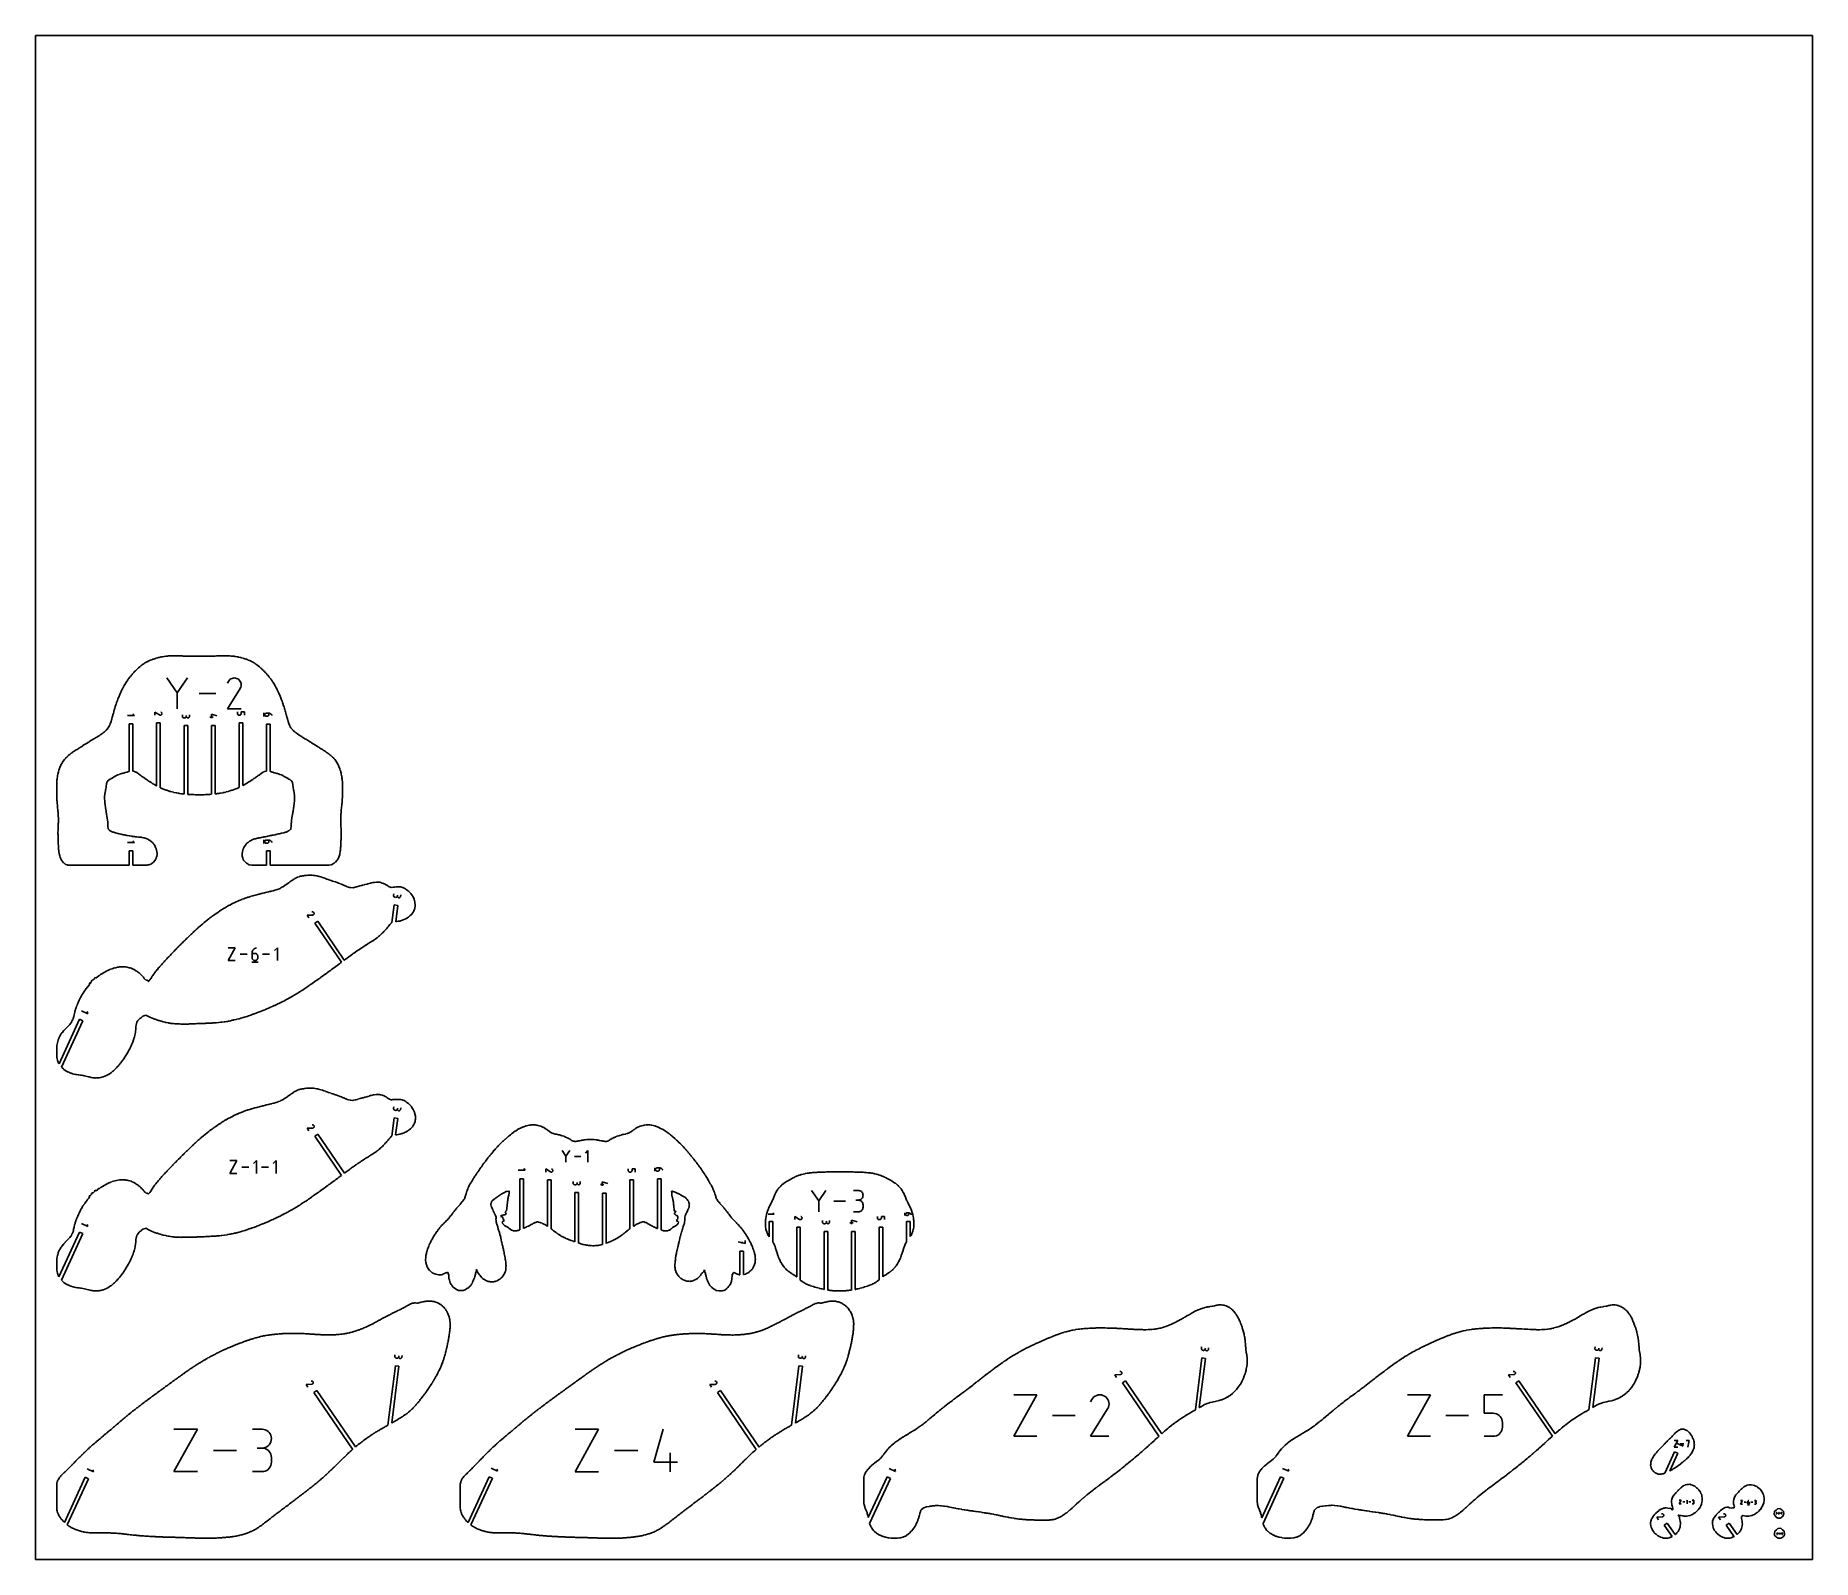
# Model space of a CAD drawing. Extents: x 0 to 560, y 0 to 480.
import ezdxf

# ---------------------------------------------------------------- set-up
doc = ezdxf.new("R2010")
doc.units = 0

msp = doc.modelspace()

# ---------------------------------------------------------------- linework, layer by layer
at = {"layer": 'annotation', "color": 1}
for p, q in [((44.635879, 272.954086), (41.391132, 277.646432)), ((47.880015, 277.646432), (44.635879, 272.954086)), ((60.785312, 276.564466), (60.501648, 276.020319)), ((61.010422, 276.883675), (60.785312, 276.564466)), ((61.280504, 277.150141), (61.010422, 276.883675)), ((61.587343, 277.361729), (61.280504, 277.150141)), ((61.922725, 277.516306), (61.587343, 277.361729)), ((62.278436, 277.611737), (61.922725, 277.516306)), ((62.646263, 277.64589), (62.278436, 277.611737)), ((63.017991, 277.616629), (62.646263, 277.64589)), ((63.385406, 277.521822), (63.017991, 277.616629)), ((63.740295, 277.359334), (63.385406, 277.521822)), ((64.057704, 277.133943), (63.740295, 277.359334)), ((63.740295, 277.359334), (63.740295, 277.359334)), ((64.323093, 276.863475), (64.057704, 277.133943)), ((64.534101, 276.556219), (64.323093, 276.863475)), ((64.521963, 274.396639), (64.526012, 274.404351)), ((64.526012, 274.404351), (64.690843, 274.758256)), ((64.526012, 274.404351), (64.526012, 274.404351)), ((64.688369, 276.220465), (64.534101, 276.556219)), ((64.783537, 275.864503), (64.688369, 276.220465)), ((64.690843, 274.758256), (64.787133, 275.125108)), ((64.817245, 275.49662), (64.783537, 275.864503)), ((64.787133, 275.125108), (64.817245, 275.49662)), ((44.635879, 273.331694), (44.635879, 267.918293)), ((56.847905, 272.782362), (51.529059, 272.782362)), ((60.495548, 267.918519), (64.487581, 274.345179)), ((64.487581, 274.345179), (64.492353, 274.351084)), ((64.487581, 274.345179), (64.487581, 274.345179)), ((64.492353, 274.351084), (64.496929, 274.357039)), ((64.496929, 274.357039), (64.50134, 274.363095)), ((64.50134, 274.363095), (64.505615, 274.369302)), ((64.505615, 274.369302), (64.509785, 274.375709)), ((64.509785, 274.375709), (64.51388, 274.382368)), ((64.51388, 274.382368), (64.517929, 274.389328)), ((64.517929, 274.389328), (64.521963, 274.396639)), ((28.956745, 265.866426), (31.196745, 265.866426)), ((31.196745, 265.866426), (30.698624, 266.364407)), ((37.618148, 265.929161), (37.618148, 266.923998)), ((37.618148, 266.923998), (39.098043, 266.004736)), ((39.098043, 266.004736), (39.098043, 266.004736)), ((39.098043, 266.004736), (39.099402, 266.003637)), ((39.099402, 266.003637), (39.100774, 266.002583)), ((39.100774, 266.002583), (39.102168, 266.001568)), ((39.102168, 266.001568), (39.103598, 266.000583)), ((39.103598, 266.000583), (39.105073, 265.999623)), ((39.105073, 265.999623), (39.106606, 265.99868)), ((39.106606, 265.99868), (39.108209, 265.997748)), ((39.108209, 265.997748), (39.109893, 265.996819)), ((39.109893, 265.996819), (39.111669, 265.995886)), ((39.111669, 265.995886), (39.111669, 265.995886)), ((39.111669, 265.995886), (39.193164, 265.95793)), ((39.193164, 265.95793), (39.27764, 265.935757)), ((39.27764, 265.935757), (39.36319, 265.928823)), ((39.36319, 265.928823), (39.447904, 265.936585)), ((39.447904, 265.936585), (39.529873, 265.9585)), ((39.609087, 266.857273), (39.483784, 266.922594)), ((39.529873, 265.9585), (39.607188, 265.994024)), ((39.607188, 265.994024), (39.677941, 266.042613)), ((39.682593, 266.805436), (39.609087, 266.857273)), ((39.677941, 266.042613), (39.740223, 266.103726)), ((39.743953, 266.743243), (39.682593, 266.805436)), ((39.740223, 266.103726), (39.792125, 266.176817)), ((39.792677, 266.672586), (39.743953, 266.743243)), ((39.792125, 266.176817), (39.829542, 266.258538)), ((39.792125, 266.176817), (39.792125, 266.176817)), ((39.828272, 266.595356), (39.792677, 266.672586)), ((39.850247, 266.513445), (39.828272, 266.595356)), ((39.829542, 266.258538), (39.851374, 266.343145)), ((39.858112, 266.428744), (39.850247, 266.513445)), ((39.851374, 266.343145), (39.858112, 266.428744)), ((46.279657, 266.069298), (46.279657, 265.571879)), ((46.279657, 265.571879), (46.279657, 265.571879)), ((46.279657, 265.571879), (46.287682, 265.482417)), ((46.287682, 265.482417), (46.310812, 265.398237)), ((46.310812, 265.398237), (46.347626, 265.320738)), ((46.347626, 265.320738), (46.396704, 265.25132)), ((46.396704, 265.25132), (46.456628, 265.191384)), ((46.456628, 265.191384), (46.525976, 265.14233)), ((46.525976, 265.14233), (46.603329, 265.105558)), ((46.603329, 265.105558), (46.687269, 265.082468)), ((46.687269, 265.082468), (46.776374, 265.074461)), ((46.776374, 265.074461), (47.025434, 265.074461)), ((47.025434, 265.074461), (47.114502, 265.082468)), ((47.025434, 265.074461), (47.025434, 265.074461)), ((47.114502, 265.082468), (47.198422, 265.105558)), ((47.198422, 265.105558), (47.275769, 265.14233)), ((47.275769, 265.14233), (47.345122, 265.191384)), ((47.345122, 265.191384), (47.405057, 265.25132)), ((47.405057, 265.25132), (47.454151, 265.320738)), ((47.454151, 265.320738), (47.49098, 265.398237)), ((47.49098, 265.398237), (47.514121, 265.482417)), ((47.514121, 265.482417), (47.522151, 265.571879)), ((47.522151, 265.571879), (47.522151, 265.82094)), ((47.522151, 265.82094), (47.522151, 265.571879)), ((47.522151, 265.571879), (47.522151, 265.571879)), ((47.522151, 265.571879), (47.530182, 265.482417)), ((47.530182, 265.482417), (47.553337, 265.398237)), ((47.553337, 265.398237), (47.590202, 265.320738)), ((47.590202, 265.320738), (47.639367, 265.25132)), ((47.639367, 265.25132), (47.69942, 265.191384)), ((47.69942, 265.191384), (47.768948, 265.14233)), ((47.768948, 265.14233), (47.84654, 265.105558)), ((47.84654, 265.105558), (47.930786, 265.082468)), ((47.930786, 265.082468), (48.020272, 265.074461)), ((48.020272, 265.074461), (48.10934, 265.082468)), ((48.020272, 265.074461), (48.020272, 265.074461)), ((48.10934, 265.082468), (48.193259, 265.105558)), ((48.193259, 265.105558), (48.270607, 265.14233)), ((48.270607, 265.14233), (48.33996, 265.191384)), ((48.33996, 265.191384), (48.399895, 265.25132)), ((48.399895, 265.25132), (48.448988, 265.320738)), ((48.448988, 265.320738), (48.485817, 265.398237)), ((48.485817, 265.398237), (48.508958, 265.482417)), ((48.508958, 265.482417), (48.516988, 265.571879)), ((48.516988, 265.571879), (48.516988, 266.069298)), ((54.941008, 265.343226), (55.935845, 265.343226)), ((55.438988, 264.970408), (55.438988, 266.214166)), ((55.438988, 266.214166), (57.181008, 265.717449)), ((64.815776, 267.918519), (60.495548, 267.918519)), ((63.602428, 266.953733), (63.602428, 266.456314)), ((63.602428, 266.456314), (63.602428, 266.456314)), ((63.602428, 266.456314), (63.610455, 266.367037)), ((63.610455, 266.367037), (63.633597, 266.282955)), ((63.633597, 266.282955), (63.670444, 266.205485)), ((63.670444, 266.205485), (63.719586, 266.136044)), ((63.719586, 266.136044), (63.779615, 266.076051)), ((63.779615, 266.076051), (63.849122, 266.026921)), ((63.849122, 266.026921), (63.926696, 265.990074)), ((63.926696, 265.990074), (64.010928, 265.966926)), ((64.010928, 265.966926), (64.100409, 265.958896)), ((64.100409, 265.958896), (64.348205, 265.958896)), ((64.348205, 265.958896), (64.437643, 265.966922)), ((64.348205, 265.958896), (64.348205, 265.958896)), ((64.437643, 265.966922), (64.521759, 265.990058)), ((64.521759, 265.990058), (64.599165, 266.02689)), ((64.599165, 266.02689), (64.668472, 266.076004)), ((64.668472, 266.076004), (64.728291, 266.135986)), ((64.728291, 266.135986), (64.777234, 266.205422)), ((64.777234, 266.205422), (64.813913, 266.282898)), ((64.813913, 266.282898), (64.836938, 266.367)), ((64.836938, 266.367), (64.844922, 266.456314)), ((64.844922, 266.456314), (64.844922, 266.953733)), ((64.844922, 266.953733), (65.842428, 266.953733)), ((65.842428, 266.953733), (65.842428, 265.958896)), ((71.983849, 266.631617), (71.983849, 265.511617)), ((72.271876, 266.161175), (72.263849, 266.071898)), ((72.263849, 266.071898), (72.263849, 266.071898)), ((72.263849, 266.071898), (72.271876, 265.982436)), ((72.295018, 266.245257), (72.271876, 266.161175)), ((72.271876, 265.982436), (72.295018, 265.898256)), ((72.331864, 266.322728), (72.295018, 266.245257)), ((72.295018, 265.898256), (72.331864, 265.820756)), ((72.381007, 266.392168), (72.331864, 266.322728)), ((72.331864, 265.820756), (72.381007, 265.751339)), ((72.441036, 266.452162), (72.381007, 266.392168)), ((72.381007, 265.751339), (72.441036, 265.691403)), ((72.510542, 266.501291), (72.441036, 266.452162)), ((72.441036, 265.691403), (72.510542, 265.642349)), ((72.588116, 266.538138), (72.510542, 266.501291)), ((72.510542, 265.642349), (72.588116, 265.605577)), ((72.672348, 266.561286), (72.588116, 266.538138)), ((72.588116, 265.605577), (72.672348, 265.582487)), ((72.76183, 266.569317), (72.672348, 266.561286)), ((72.672348, 265.582487), (72.76183, 265.574479)), ((73.506342, 266.569317), (72.76183, 266.569317)), ((72.76183, 266.569317), (72.76183, 266.569317)), ((72.76183, 265.574479), (73.009626, 265.574479)), ((73.009626, 265.574479), (73.099064, 265.582487)), ((73.009626, 265.574479), (73.009626, 265.574479)), ((73.099064, 265.582487), (73.18318, 265.605577)), ((73.18318, 265.605577), (73.260586, 265.642349)), ((73.260586, 265.642349), (73.329892, 265.691403)), ((73.329892, 265.691403), (73.389712, 265.751339)), ((73.389712, 265.751339), (73.438655, 265.820756)), ((73.438655, 265.820756), (73.475333, 265.898256)), ((73.475333, 265.898256), (73.498359, 265.982436)), ((73.498359, 265.982436), (73.506342, 266.071898)), ((73.657749, 266.558303), (73.506342, 266.569317)), ((73.506342, 266.071898), (73.506342, 266.569317)), ((73.80322, 266.526155), (73.657749, 266.558303)), ((73.940954, 266.474216), (73.80322, 266.526155)), ((74.069145, 266.403828), (73.940954, 266.474216)), ((74.185991, 266.316333), (74.069145, 266.403828)), ((74.289688, 266.213075), (74.185991, 266.316333)), ((74.378433, 266.095394), (74.289688, 266.213075)), ((74.450421, 265.964633), (74.378433, 266.095394)), ((74.503849, 265.822135), (74.450421, 265.964633)), ((74.503849, 265.822135), (74.503849, 265.822135)), ((28.956745, 225.829821), (31.196745, 225.829821)), ((31.196745, 225.829821), (30.698624, 226.327802)), ((71.983849, 226.647377), (71.983849, 225.527377)), ((72.271876, 226.176935), (72.263849, 226.087658)), ((72.263849, 226.087658), (72.263849, 226.087658)), ((72.263849, 226.087658), (72.271876, 225.998196)), ((72.295018, 226.261017), (72.271876, 226.176935)), ((72.271876, 225.998196), (72.295018, 225.914016)), ((72.331864, 226.338488), (72.295018, 226.261017)), ((72.295018, 225.914016), (72.331864, 225.836517)), ((72.381007, 226.407928), (72.331864, 226.338488)), ((72.331864, 225.836517), (72.381007, 225.767099)), ((72.441036, 226.467922), (72.381007, 226.407928)), ((72.381007, 225.767099), (72.441036, 225.707163)), ((72.510542, 226.517051), (72.441036, 226.467922)), ((72.441036, 225.707163), (72.510542, 225.658109)), ((72.588116, 226.553898), (72.510542, 226.517051)), ((72.510542, 225.658109), (72.588116, 225.621337)), ((72.672348, 226.577046), (72.588116, 226.553898)), ((72.588116, 225.621337), (72.672348, 225.598247)), ((72.76183, 226.585077), (72.672348, 226.577046)), ((72.672348, 225.598247), (72.76183, 225.590239)), ((73.506342, 226.585077), (72.76183, 226.585077)), ((72.76183, 226.585077), (72.76183, 226.585077)), ((72.76183, 225.590239), (73.009626, 225.590239)), ((73.009626, 225.590239), (73.099064, 225.598247)), ((73.009626, 225.590239), (73.009626, 225.590239)), ((73.099064, 225.598247), (73.18318, 225.621337)), ((73.18318, 225.621337), (73.260586, 225.658109)), ((73.260586, 225.658109), (73.329892, 225.707163)), ((73.329892, 225.707163), (73.389712, 225.767099)), ((73.389712, 225.767099), (73.438655, 225.836517)), ((73.438655, 225.836517), (73.475333, 225.914016)), ((73.475333, 225.914016), (73.498359, 225.998196)), ((73.498359, 225.998196), (73.506342, 226.087658)), ((73.657749, 226.574063), (73.506342, 226.585077)), ((73.506342, 226.087658), (73.506342, 226.585077)), ((73.80322, 226.541915), (73.657749, 226.574063)), ((73.940954, 226.489976), (73.80322, 226.541915)), ((74.069145, 226.419588), (73.940954, 226.489976)), ((74.185991, 226.332094), (74.069145, 226.419588)), ((74.289688, 226.228835), (74.185991, 226.332094)), ((74.378433, 226.111154), (74.289688, 226.228835)), ((74.450421, 225.980393), (74.378433, 226.111154)), ((74.503849, 225.837895), (74.450421, 225.980393)), ((74.503849, 225.837895), (74.503849, 225.837895)), ((112.831984, 209.138979), (112.828749, 209.049216)), ((112.828749, 209.049216), (112.84116, 208.962802)), ((112.894243, 209.632486), (112.831984, 209.138979)), ((112.831984, 209.138979), (112.831984, 209.138979)), ((112.84116, 208.962802), (112.867984, 208.881305)), ((112.867984, 208.881305), (112.907988, 208.80629)), ((112.907988, 208.80629), (112.959939, 208.739326)), ((112.959939, 208.739326), (113.022602, 208.681977)), ((113.022602, 208.681977), (113.094745, 208.635813)), ((113.094745, 208.635813), (113.175134, 208.602398)), ((113.175134, 208.602398), (113.262536, 208.583301)), ((113.262536, 208.583301), (113.509638, 208.552127)), ((113.509638, 208.552127), (113.509638, 208.552127)), ((113.509638, 208.552127), (113.599007, 208.548924)), ((113.599007, 208.548924), (113.685157, 208.561329)), ((113.685157, 208.561329), (113.766499, 208.58813)), ((113.766499, 208.58813), (113.841446, 208.628118)), ((113.841446, 208.628118), (113.908412, 208.680081)), ((113.908412, 208.680081), (113.965808, 208.742808)), ((113.965808, 208.742808), (114.012047, 208.815088)), ((114.012047, 208.815088), (114.045542, 208.89571)), ((114.045542, 208.89571), (114.064707, 208.983464)), ((114.064707, 208.983464), (114.061478, 208.8937)), ((114.061478, 208.8937), (114.073914, 208.807283)), ((114.064707, 208.983464), (114.09588, 209.230565)), ((114.09588, 209.230565), (114.064707, 208.983464)), ((114.064707, 208.983464), (114.064707, 208.983464)), ((114.073914, 208.807283), (114.10079, 208.725779)), ((114.10079, 208.725779), (114.140879, 208.650754)), ((114.140879, 208.650754), (114.192958, 208.583773)), ((114.192958, 208.583773), (114.255799, 208.526402)), ((114.255799, 208.526402), (114.328179, 208.480208)), ((114.328179, 208.480208), (114.408872, 208.446755)), ((114.408872, 208.446755), (114.496652, 208.42761)), ((114.496652, 208.42761), (114.496652, 208.42761)), ((114.496652, 208.42761), (114.586022, 208.424406)), ((114.586022, 208.424406), (114.672171, 208.436811)), ((114.672171, 208.436811), (114.753513, 208.463613)), ((114.753513, 208.463613), (114.828461, 208.503601)), ((114.828461, 208.503601), (114.895426, 208.555563)), ((114.895426, 208.555563), (114.952822, 208.61829)), ((114.952822, 208.61829), (114.999061, 208.69057)), ((114.999061, 208.69057), (115.032557, 208.771192)), ((115.032557, 208.771192), (115.051721, 208.858946)), ((115.051721, 208.858946), (115.11398, 209.352453)), ((85.582464, 202.898911), (87.322912, 202.976194)), ((86.144367, 202.077957), (85.582464, 202.898911)), ((87.263105, 203.968369), (87.122809, 203.951499)), ((87.353042, 203.967109), (87.263105, 203.968369)), ((87.322912, 202.976194), (87.322912, 202.976194)), ((87.322912, 202.976194), (87.324655, 202.976056)), ((87.324655, 202.976056), (87.326382, 202.97596)), ((87.326382, 202.97596), (87.328106, 202.97591)), ((87.328106, 202.97591), (87.329842, 202.975905)), ((87.329842, 202.975905), (87.331602, 202.975946)), ((87.331602, 202.975946), (87.3334, 202.976034)), ((87.3334, 202.976034), (87.335249, 202.97617)), ((87.335249, 202.97617), (87.337163, 202.976354)), ((87.337163, 202.976354), (87.339155, 202.976588)), ((87.339155, 202.976588), (87.427844, 202.991295)), ((87.339155, 202.976588), (87.339155, 202.976588)), ((87.438805, 203.950444), (87.353042, 203.967109)), ((87.427844, 202.991295), (87.51008, 203.020712)), ((87.51892, 203.919657), (87.438805, 203.950444)), ((87.51008, 203.020712), (87.584593, 203.06331)), ((87.591915, 203.87603), (87.51892, 203.919657)), ((87.584593, 203.06331), (87.650116, 203.117563)), ((87.656314, 203.820848), (87.591915, 203.87603)), ((87.650116, 203.117563), (87.70538, 203.181945)), ((87.710645, 203.755393), (87.656314, 203.820848)), ((87.70538, 203.181945), (87.749118, 203.254929)), ((87.753433, 203.68095), (87.710645, 203.755393)), ((87.749118, 203.254929), (87.78006, 203.334989)), ((87.783204, 203.5988), (87.753433, 203.68095)), ((87.78006, 203.334989), (87.796938, 203.420598)), ((87.798485, 203.510229), (87.783204, 203.5988)), ((87.796938, 203.420598), (87.798485, 203.510229)), ((87.798485, 203.510229), (87.798485, 203.510229)), ((60.693689, 188.611037), (62.952262, 192.678713)), ((62.952262, 192.678713), (60.693689, 192.678713)), ((66.702158, 190.644875), (64.478023, 190.644875)), ((68.247155, 191.142257), (68.227154, 190.867314)), ((68.227154, 190.867314), (68.227154, 189.515334)), ((69.13043, 190.867314), (68.227154, 190.867314)), ((68.305533, 191.406423), (68.247155, 191.142257)), ((68.39985, 191.656537), (68.305533, 191.406423)), ((68.52767, 191.889323), (68.39985, 191.656537)), ((68.686553, 192.101507), (68.52767, 191.889323)), ((68.874064, 192.289813), (68.686553, 192.101507)), ((69.087764, 192.450967), (68.874064, 192.289813)), ((69.325215, 192.581692), (69.087764, 192.450967)), ((69.292886, 190.852816), (69.13043, 190.867314)), ((69.445752, 190.811004), (69.292886, 190.852816)), ((69.583981, 192.678713), (69.325215, 192.581692)), ((69.586485, 190.744398), (69.445752, 190.811004)), ((69.583981, 192.678713), (69.583981, 192.678713)), ((69.712542, 190.655521), (69.586485, 190.744398)), ((69.821381, 190.546894), (69.712542, 190.655521)), ((69.91046, 190.421038), (69.821381, 190.546894)), ((69.977235, 190.280475), (69.91046, 190.421038)), ((73.783603, 190.644875), (71.559467, 190.644875)), ((76.213023, 192.678713), (75.308726, 191.774162)), ((76.213023, 188.611037), (76.213023, 192.678713)), ((62.952262, 188.611037), (60.693689, 188.611037)), ((68.114021, 188.102578), (70.147859, 188.102578)), ((68.227154, 189.515334), (68.227154, 189.515334)), ((68.227154, 189.515334), (68.241738, 189.352842)), ((68.241738, 189.352842), (68.283772, 189.199883)), ((68.283772, 189.199883), (68.350684, 189.059014)), ((68.350684, 189.059014), (68.439899, 188.932796)), ((68.439899, 188.932796), (68.548843, 188.823788)), ((68.548843, 188.823788), (68.674942, 188.734548)), ((68.674942, 188.734548), (68.815622, 188.667637)), ((68.815622, 188.667637), (68.96831, 188.625614)), ((68.96831, 188.625614), (69.13043, 188.611037)), ((69.13043, 188.611037), (69.292886, 188.625614)), ((69.13043, 188.611037), (69.13043, 188.611037)), ((69.292886, 188.625614), (69.445752, 188.667637)), ((69.445752, 188.667637), (69.586485, 188.734548)), ((69.586485, 188.734548), (69.712542, 188.823788)), ((69.712542, 188.823788), (69.821381, 188.932796)), ((69.821381, 188.932796), (69.91046, 189.059014)), ((69.91046, 189.059014), (69.977235, 189.199883)), ((70.019165, 190.127726), (69.977235, 190.280475)), ((69.977235, 189.199883), (70.019165, 189.352842)), ((70.033706, 189.965314), (70.019165, 190.127726)), ((70.019165, 189.352842), (70.033706, 189.515334)), ((70.033706, 189.515334), (70.033706, 189.965314)), ((70.033706, 189.965314), (70.033706, 189.965314)), ((14.484974, 172.843784), (16.519869, 171.907407)), ((16.519869, 171.907407), (16.275526, 172.568018)), ((112.835258, 142.047009), (112.832023, 141.957246)), ((112.832023, 141.957246), (112.844434, 141.870832)), ((112.897517, 142.540516), (112.835258, 142.047009)), ((112.835258, 142.047009), (112.835258, 142.047009)), ((112.844434, 141.870832), (112.871258, 141.789335)), ((112.871258, 141.789335), (112.911262, 141.71432)), ((112.911262, 141.71432), (112.963212, 141.647356)), ((112.963212, 141.647356), (113.025876, 141.590007)), ((113.025876, 141.590007), (113.098018, 141.543843)), ((113.098018, 141.543843), (113.178407, 141.510428)), ((113.178407, 141.510428), (113.265809, 141.491331)), ((113.265809, 141.491331), (113.512911, 141.460157)), ((113.512911, 141.460157), (113.512911, 141.460157)), ((113.512911, 141.460157), (113.602281, 141.456954)), ((113.602281, 141.456954), (113.688431, 141.469359)), ((113.688431, 141.469359), (113.769773, 141.49616)), ((113.769773, 141.49616), (113.84472, 141.536148)), ((113.84472, 141.536148), (113.911686, 141.588111)), ((113.911686, 141.588111), (113.969082, 141.650838)), ((113.969082, 141.650838), (114.015321, 141.723118)), ((114.015321, 141.723118), (114.048816, 141.80374)), ((114.048816, 141.80374), (114.06798, 141.891493)), ((114.06798, 141.891493), (114.064752, 141.80173)), ((114.064752, 141.80173), (114.077188, 141.715313)), ((114.06798, 141.891493), (114.099154, 142.138595)), ((114.099154, 142.138595), (114.06798, 141.891493)), ((114.06798, 141.891493), (114.06798, 141.891493)), ((114.077188, 141.715313), (114.104063, 141.633809)), ((114.104063, 141.633809), (114.144153, 141.558784)), ((114.144153, 141.558784), (114.196231, 141.491803)), ((114.196231, 141.491803), (114.259073, 141.434432)), ((114.259073, 141.434432), (114.331453, 141.388238)), ((114.331453, 141.388238), (114.412146, 141.354785)), ((114.412146, 141.354785), (114.499926, 141.33564)), ((114.499926, 141.33564), (114.499926, 141.33564)), ((114.499926, 141.33564), (114.589295, 141.332436)), ((114.589295, 141.332436), (114.675445, 141.344841)), ((114.675445, 141.344841), (114.756787, 141.371643)), ((114.756787, 141.371643), (114.831734, 141.411631)), ((114.831734, 141.411631), (114.8987, 141.463593)), ((114.8987, 141.463593), (114.956096, 141.52632)), ((114.956096, 141.52632), (115.002335, 141.5986)), ((115.002335, 141.5986), (115.035831, 141.679222)), ((115.035831, 141.679222), (115.054995, 141.766976)), ((115.054995, 141.766976), (115.117254, 142.260483)), ((85.614966, 135.807496), (87.355414, 135.884779)), ((86.176868, 134.986541), (85.614966, 135.807496)), ((87.295606, 136.876953), (87.15531, 136.860083)), ((87.385543, 136.875694), (87.295606, 136.876953)), ((87.355414, 135.884779), (87.355414, 135.884779)), ((87.355414, 135.884779), (87.357156, 135.88464)), ((87.357156, 135.88464), (87.358883, 135.884545)), ((87.358883, 135.884545), (87.360608, 135.884495)), ((87.360608, 135.884495), (87.362343, 135.88449)), ((87.362343, 135.88449), (87.364103, 135.884531)), ((87.364103, 135.884531), (87.365901, 135.884618)), ((87.365901, 135.884618), (87.36775, 135.884754)), ((87.36775, 135.884754), (87.369664, 135.884939)), ((87.369664, 135.884939), (87.371656, 135.885172)), ((87.371656, 135.885172), (87.460346, 135.89988)), ((87.371656, 135.885172), (87.371656, 135.885172)), ((87.471306, 136.859029), (87.385543, 136.875694)), ((87.460346, 135.89988), (87.542581, 135.929296)), ((87.551422, 136.828241), (87.471306, 136.859029)), ((87.542581, 135.929296), (87.617094, 135.971895)), ((87.624416, 136.784615), (87.551422, 136.828241)), ((87.617094, 135.971895), (87.682617, 136.026148)), ((87.688816, 136.729433), (87.624416, 136.784615)), ((87.682617, 136.026148), (87.737882, 136.09053)), ((87.743146, 136.663978), (87.688816, 136.729433)), ((87.737882, 136.09053), (87.781619, 136.163514)), ((87.785934, 136.589534), (87.743146, 136.663978)), ((87.781619, 136.163514), (87.812561, 136.243574)), ((87.815705, 136.507385), (87.785934, 136.589534)), ((87.812561, 136.243574), (87.82944, 136.329182)), ((87.830986, 136.418813), (87.815705, 136.507385)), ((87.82944, 136.329182), (87.830986, 136.418813)), ((87.830986, 136.418813), (87.830986, 136.418813)), ((167.173562, 127.034474), (165.925515, 128.83932)), ((168.421374, 128.83932), (167.173562, 127.034474)), ((174.105395, 128.839203), (173.273599, 128.007172)), ((174.105395, 125.097644), (174.105395, 128.839203)), ((61.195274, 121.552033), (63.455939, 125.623476)), ((63.455939, 125.623476), (61.195274, 125.623476)), ((67.209309, 123.587755), (64.983113, 123.587755)), ((69.640979, 125.623476), (68.735845, 124.718087)), ((69.640979, 121.552033), (69.640979, 125.623476)), ((73.394221, 123.587755), (71.168026, 123.587755)), ((75.825891, 125.623476), (74.920757, 124.718087)), ((75.825891, 121.552033), (75.825891, 125.623476)), ((167.173562, 127.179716), (167.173562, 125.097526)), ((171.870749, 126.968423), (169.824928, 126.968423)), ((195.143474, 123.391274), (195.143474, 122.271274)), ((195.600661, 123.211819), (195.540632, 123.151825)), ((195.670167, 123.260948), (195.600661, 123.211819)), ((195.747741, 123.297795), (195.670167, 123.260948)), ((195.831973, 123.320943), (195.747741, 123.297795)), ((195.921455, 123.328974), (195.831973, 123.320943)), ((196.665967, 123.328974), (195.921455, 123.328974)), ((195.921455, 123.328974), (195.921455, 123.328974)), ((196.817374, 123.317959), (196.665967, 123.328974)), ((196.665967, 122.831555), (196.665967, 123.328974)), ((196.962845, 123.285812), (196.817374, 123.317959)), ((197.100579, 123.233873), (196.962845, 123.285812)), ((197.22877, 123.163485), (197.100579, 123.233873)), ((63.455939, 121.552033), (61.195274, 121.552033)), ((152.11637, 122.603518), (154.35637, 122.603518)), ((154.35637, 122.603518), (153.858249, 123.101498)), ((160.777773, 121.998799), (160.777773, 122.993637)), ((160.777773, 122.993637), (162.257668, 122.074374)), ((162.257668, 122.074374), (162.257668, 122.074374)), ((162.257668, 122.074374), (162.259027, 122.073275)), ((162.259027, 122.073275), (162.260399, 122.072221)), ((162.260399, 122.072221), (162.261793, 122.071206)), ((162.261793, 122.071206), (162.263223, 122.070221)), ((162.263223, 122.070221), (162.264698, 122.069261)), ((162.264698, 122.069261), (162.266231, 122.068318)), ((162.266231, 122.068318), (162.267834, 122.067386)), ((162.267834, 122.067386), (162.269518, 122.066457)), ((162.269518, 122.066457), (162.271294, 122.065524)), ((162.271294, 122.065524), (162.271294, 122.065524)), ((162.271294, 122.065524), (162.352789, 122.027568)), ((162.352789, 122.027568), (162.437265, 122.005395)), ((162.437265, 122.005395), (162.522815, 121.998461)), ((162.522815, 121.998461), (162.607529, 122.006223)), ((162.607529, 122.006223), (162.689498, 122.028138)), ((162.768712, 122.926912), (162.64341, 122.992232)), ((162.689498, 122.028138), (162.766813, 122.063662)), ((162.766813, 122.063662), (162.837566, 122.112252)), ((162.842218, 122.875074), (162.768712, 122.926912)), ((162.837566, 122.112252), (162.899848, 122.173364)), ((162.903578, 122.812882), (162.842218, 122.875074)), ((162.899848, 122.173364), (162.95175, 122.246455)), ((162.952302, 122.742225), (162.903578, 122.812882)), ((162.95175, 122.246455), (162.989167, 122.328177)), ((162.95175, 122.246455), (162.95175, 122.246455)), ((162.987897, 122.664995), (162.952302, 122.742225)), ((163.009872, 122.583083), (162.987897, 122.664995)), ((162.989167, 122.328177), (163.010999, 122.412783)), ((163.017737, 122.498382), (163.009872, 122.583083)), ((163.010999, 122.412783), (163.017737, 122.498382)), ((169.439282, 119.027284), (169.439282, 118.529865)), ((169.439282, 118.529865), (169.439282, 118.529865)), ((169.439282, 118.529865), (169.447307, 118.440403)), ((169.447307, 118.440403), (169.470437, 118.356222)), ((169.470437, 118.356222), (169.507251, 118.278723)), ((169.507251, 118.278723), (169.556329, 118.209306)), ((169.556329, 118.209306), (169.616253, 118.14937)), ((169.616253, 118.14937), (169.685601, 118.100316)), ((169.685601, 118.100316), (169.762954, 118.063544)), ((169.762954, 118.063544), (169.846894, 118.040454)), ((169.846894, 118.040454), (169.935999, 118.032446)), ((169.935999, 118.032446), (170.185059, 118.032446)), ((170.185059, 118.032446), (170.274127, 118.040454)), ((170.185059, 118.032446), (170.185059, 118.032446)), ((170.274127, 118.040454), (170.358047, 118.063544)), ((170.358047, 118.063544), (170.435394, 118.100316)), ((170.435394, 118.100316), (170.504747, 118.14937)), ((170.504747, 118.14937), (170.564682, 118.209306)), ((170.564682, 118.209306), (170.613776, 118.278723)), ((170.613776, 118.278723), (170.650605, 118.356222)), ((170.650605, 118.356222), (170.673746, 118.440403)), ((170.673746, 118.440403), (170.681776, 118.529865)), ((170.681776, 118.529865), (170.681776, 118.778925)), ((170.681776, 118.778925), (170.681776, 118.529865)), ((170.681776, 118.529865), (170.681776, 118.529865)), ((170.681776, 118.529865), (170.689807, 118.440403)), ((170.689807, 118.440403), (170.712962, 118.356222)), ((170.712962, 118.356222), (170.749827, 118.278723)), ((170.749827, 118.278723), (170.798992, 118.209306)), ((170.798992, 118.209306), (170.859045, 118.14937)), ((170.859045, 118.14937), (170.928573, 118.100316)), ((170.928573, 118.100316), (171.006166, 118.063544)), ((171.006166, 118.063544), (171.090411, 118.040454)), ((171.090411, 118.040454), (171.179897, 118.032446)), ((171.179897, 118.032446), (171.268965, 118.040454)), ((171.179897, 118.032446), (171.179897, 118.032446)), ((171.268965, 118.040454), (171.352884, 118.063544)), ((171.352884, 118.063544), (171.430232, 118.100316)), ((171.430232, 118.100316), (171.499585, 118.14937)), ((171.499585, 118.14937), (171.55952, 118.209306)), ((171.55952, 118.209306), (171.608613, 118.278723)), ((171.608613, 118.278723), (171.645442, 118.356222)), ((171.645442, 118.356222), (171.668583, 118.440403)), ((171.668583, 118.440403), (171.676613, 118.529865)), ((171.676613, 118.529865), (171.676613, 119.027284)), ((178.100633, 118.060248), (179.09547, 118.060248)), ((178.598613, 117.68743), (178.598613, 118.931187)), ((178.598613, 118.931187), (180.340633, 118.434471)), ((186.762053, 123.02437), (186.762053, 122.526952)), ((186.762053, 122.526952), (186.762053, 122.526952)), ((186.762053, 122.526952), (186.77008, 122.437675)), ((186.77008, 122.437675), (186.793222, 122.353592)), ((186.793222, 122.353592), (186.830069, 122.276122)), ((186.830069, 122.276122), (186.879211, 122.206681)), ((186.879211, 122.206681), (186.93924, 122.146688)), ((186.93924, 122.146688), (187.008747, 122.097559)), ((187.008747, 122.097559), (187.086321, 122.060712)), ((187.086321, 122.060712), (187.170553, 122.037564)), ((187.170553, 122.037564), (187.260034, 122.029533)), ((187.260034, 122.029533), (187.50783, 122.029533)), ((187.50783, 122.029533), (187.597268, 122.037559)), ((187.50783, 122.029533), (187.50783, 122.029533)), ((187.597268, 122.037559), (187.681384, 122.060695)), ((187.681384, 122.060695), (187.75879, 122.097527)), ((187.75879, 122.097527), (187.828097, 122.146642)), ((187.828097, 122.146642), (187.887916, 122.206624)), ((187.887916, 122.206624), (187.936859, 122.27606)), ((187.936859, 122.27606), (187.973538, 122.353536)), ((187.973538, 122.353536), (187.996563, 122.437638)), ((187.996563, 122.437638), (188.004547, 122.526952)), ((188.004547, 122.526952), (188.004547, 123.02437)), ((188.004547, 123.02437), (189.002053, 123.02437)), ((189.002053, 123.02437), (189.002053, 122.029533)), ((195.431501, 122.920832), (195.423474, 122.831555)), ((195.423474, 122.831555), (195.423474, 122.831555)), ((195.423474, 122.831555), (195.431501, 122.742093)), ((195.454643, 123.004914), (195.431501, 122.920832)), ((195.431501, 122.742093), (195.454643, 122.657912)), ((195.491489, 123.082384), (195.454643, 123.004914)), ((195.454643, 122.657912), (195.491489, 122.580413)), ((195.540632, 123.151825), (195.491489, 123.082384)), ((195.491489, 122.580413), (195.540632, 122.510996)), ((195.540632, 122.510996), (195.600661, 122.45106)), ((195.600661, 122.45106), (195.670167, 122.402006)), ((195.670167, 122.402006), (195.747741, 122.365234)), ((195.747741, 122.365234), (195.831973, 122.342144)), ((195.831973, 122.342144), (195.921455, 122.334136)), ((195.921455, 122.334136), (196.169251, 122.334136)), ((196.169251, 122.334136), (196.258689, 122.342144)), ((196.169251, 122.334136), (196.169251, 122.334136)), ((196.258689, 122.342144), (196.342805, 122.365234)), ((196.342805, 122.365234), (196.420211, 122.402006)), ((196.420211, 122.402006), (196.489517, 122.45106)), ((196.489517, 122.45106), (196.549337, 122.510996)), ((196.549337, 122.510996), (196.59828, 122.580413)), ((196.59828, 122.580413), (196.634958, 122.657912)), ((196.634958, 122.657912), (196.657984, 122.742093)), ((196.657984, 122.742093), (196.665967, 122.831555)), ((197.345616, 123.07599), (197.22877, 123.163485)), ((197.449313, 122.972731), (197.345616, 123.07599)), ((197.538058, 122.85505), (197.449313, 122.972731)), ((197.610046, 122.72429), (197.538058, 122.85505)), ((197.663474, 122.581792), (197.610046, 122.72429)), ((197.663474, 122.581792), (197.663474, 122.581792)), ((246.81816, 112.956821), (244.570866, 116.206715)), ((249.065032, 116.206715), (246.81816, 112.956821)), ((246.81816, 113.21835), (246.81816, 109.469057)), ((255.276146, 112.837886), (251.592341, 112.837886)), ((259.29806, 116.198688), (257.801976, 116.198688)), ((259.29806, 113.20652), (258.548961, 113.20652)), ((258.548961, 113.20652), (259.29806, 113.20652)), ((259.567134, 116.174536), (259.29806, 116.198688)), ((259.29806, 113.20652), (259.567134, 113.230678)), ((259.567134, 113.182369), (259.29806, 113.20652)), ((259.29806, 113.20652), (259.29806, 113.20652)), ((259.820323, 116.104935), (259.567134, 116.174536)), ((259.567134, 113.230678), (259.820323, 113.300319)), ((259.820323, 113.112767), (259.567134, 113.182369)), ((260.053417, 115.994165), (259.820323, 116.104935)), ((259.820323, 113.300319), (260.053417, 113.4112)), ((260.053417, 113.001997), (259.820323, 113.112767)), ((260.262204, 115.846507), (260.053417, 115.994165)), ((260.053417, 113.4112), (260.262204, 113.559072)), ((260.262204, 112.854339), (260.053417, 113.001997)), ((260.442472, 115.666241), (260.262204, 115.846507)), ((260.262204, 113.559072), (260.442472, 113.739691)), ((260.442472, 112.674073), (260.262204, 112.854339)), ((260.590012, 115.457648), (260.442472, 115.666241)), ((260.442472, 113.739691), (260.590012, 113.948811)), ((260.590012, 112.465481), (260.442472, 112.674073)), ((260.700611, 115.22501), (260.590012, 115.457648)), ((260.590012, 113.948811), (260.700611, 114.182186)), ((260.700611, 112.232842), (260.590012, 112.465481)), ((260.770058, 114.972606), (260.700611, 115.22501)), ((260.700611, 114.182186), (260.770058, 114.43557)), ((260.770058, 111.980438), (260.700611, 112.232842)), ((260.794143, 114.704717), (260.770058, 114.972606)), ((260.770058, 114.43557), (260.794143, 114.704717)), ((260.794143, 114.704717), (260.794143, 114.704717)), ((230.848603, 108.716626), (232.732434, 108.716626)), ((232.732434, 108.716626), (232.313516, 109.135426)), ((239.331921, 107.048553), (239.331921, 108.043391)), ((239.331921, 108.043391), (240.811816, 107.124128)), ((240.811816, 107.124128), (240.811816, 107.124128)), ((240.811816, 107.124128), (240.813176, 107.123029)), ((240.813176, 107.123029), (240.814547, 107.121975)), ((240.814547, 107.121975), (240.815942, 107.12096)), ((240.815942, 107.12096), (240.817371, 107.119975)), ((240.817371, 107.119975), (240.818846, 107.119015)), ((240.818846, 107.119015), (240.82038, 107.118072)), ((240.82038, 107.118072), (240.821982, 107.11714)), ((240.821982, 107.11714), (240.823666, 107.116211)), ((240.823666, 107.116211), (240.825442, 107.115278)), ((240.825442, 107.115278), (240.825442, 107.115278)), ((240.825442, 107.115278), (240.906937, 107.077322)), ((240.906937, 107.077322), (240.991414, 107.055149)), ((240.991414, 107.055149), (241.076963, 107.048215)), ((241.076963, 107.048215), (241.161677, 107.055977)), ((241.161677, 107.055977), (241.243646, 107.077892)), ((241.322861, 107.976665), (241.197558, 108.041986)), ((241.243646, 107.077892), (241.320962, 107.113416)), ((241.320962, 107.113416), (241.391715, 107.162006)), ((241.396366, 107.924828), (241.322861, 107.976665)), ((241.391715, 107.162006), (241.453997, 107.223118)), ((241.457727, 107.862636), (241.396366, 107.924828)), ((241.453997, 107.223118), (241.505898, 107.296209)), ((241.50645, 107.791978), (241.457727, 107.862636)), ((241.505898, 107.296209), (241.543315, 107.377931)), ((241.505898, 107.296209), (241.505898, 107.296209)), ((241.542045, 107.714749), (241.50645, 107.791978)), ((241.56402, 107.632837), (241.542045, 107.714749)), ((241.543315, 107.377931), (241.565147, 107.462537)), ((241.571885, 107.548136), (241.56402, 107.632837)), ((241.565147, 107.462537), (241.571885, 107.548136)), ((247.99343, 106.75084), (247.99343, 106.253421)), ((249.235924, 106.253421), (249.235924, 106.502482)), ((249.235924, 106.502482), (249.235924, 106.253421)), ((250.230761, 106.253421), (250.230761, 106.75084)), ((257.152762, 105.638069), (257.152762, 106.881827)), ((257.152762, 106.881827), (258.894781, 106.38511)), ((257.801976, 109.469479), (259.29806, 109.469479)), ((259.29806, 109.469479), (259.567134, 109.493617)), ((259.29806, 109.469479), (259.29806, 109.469479)), ((259.567134, 109.493617), (259.820323, 109.563184)), ((259.820323, 109.563184), (260.053417, 109.673908)), ((260.053417, 109.673908), (260.262204, 109.821521)), ((260.262204, 109.821521), (260.442472, 110.001752)), ((260.442472, 110.001752), (260.590012, 110.210331)), ((260.590012, 110.210331), (260.700611, 110.442987)), ((260.700611, 110.442987), (260.770058, 110.69545)), ((260.794143, 111.712549), (260.770058, 111.980438)), ((260.770058, 110.69545), (260.794143, 110.963451)), ((260.794143, 110.963451), (260.794143, 111.712549)), ((260.794143, 111.712549), (260.794143, 111.712549)), ((265.316202, 108.042063), (265.316202, 107.544644)), ((265.316202, 107.544644), (265.316202, 107.544644)), ((265.316202, 107.544644), (265.324229, 107.455367)), ((265.324229, 107.455367), (265.34737, 107.371285)), ((265.34737, 107.371285), (265.384217, 107.293815)), ((265.384217, 107.293815), (265.43336, 107.224374)), ((265.43336, 107.224374), (265.493389, 107.16438)), ((265.493389, 107.16438), (265.562895, 107.115251)), ((265.562895, 107.115251), (265.640469, 107.078404)), ((265.640469, 107.078404), (265.724701, 107.055256)), ((265.724701, 107.055256), (265.814182, 107.047225)), ((265.814182, 107.047225), (266.061979, 107.047225)), ((266.061979, 107.047225), (266.151416, 107.055252)), ((266.061979, 107.047225), (266.061979, 107.047225)), ((266.151416, 107.055252), (266.235532, 107.078388)), ((266.235532, 107.078388), (266.312938, 107.11522)), ((266.312938, 107.11522), (266.382245, 107.164334)), ((266.382245, 107.164334), (266.442064, 107.224316)), ((266.442064, 107.224316), (266.491007, 107.293752)), ((266.491007, 107.293752), (266.527686, 107.371228)), ((266.527686, 107.371228), (266.550711, 107.45533)), ((266.550711, 107.45533), (266.558695, 107.544644)), ((266.558695, 107.544644), (266.558695, 108.042063)), ((266.558695, 108.042063), (267.556202, 108.042063)), ((267.556202, 108.042063), (267.556202, 107.047225)), ((273.994024, 109.182881), (273.994024, 108.300003)), ((274.221072, 108.812039), (274.214744, 108.741663)), ((274.214744, 108.741663), (274.214744, 108.741663)), ((274.214744, 108.741663), (274.221072, 108.671142)), ((274.239314, 108.87832), (274.221072, 108.812039)), ((274.221072, 108.671142), (274.239314, 108.604784)), ((274.26836, 108.939388), (274.239314, 108.87832)), ((274.239314, 108.604784), (274.26836, 108.543692)), ((274.307098, 108.994127), (274.26836, 108.939388)), ((274.26836, 108.543692), (274.307098, 108.488972)), ((274.354418, 109.041419), (274.307098, 108.994127)), ((274.307098, 108.488972), (274.354418, 108.441725)), ((274.409208, 109.080147), (274.354418, 109.041419)), ((274.354418, 108.441725), (274.409208, 108.403057)), ((274.470359, 109.109193), (274.409208, 109.080147)), ((274.409208, 108.403057), (274.470359, 108.37407)), ((274.536758, 109.12744), (274.470359, 109.109193)), ((274.470359, 108.37407), (274.536758, 108.355868)), ((274.607294, 109.133771), (274.536758, 109.12744)), ((274.536758, 108.355868), (274.607294, 108.349556)), ((275.194182, 109.133771), (274.607294, 109.133771)), ((274.607294, 109.133771), (274.607294, 109.133771)), ((274.607294, 108.349556), (274.802628, 108.349556)), ((274.802628, 108.349556), (274.873131, 108.355868)), ((274.802628, 108.349556), (274.802628, 108.349556)), ((274.873131, 108.355868), (274.939438, 108.37407)), ((274.939438, 108.37407), (275.000456, 108.403057)), ((275.000456, 108.403057), (275.055089, 108.441725)), ((275.055089, 108.441725), (275.102244, 108.488972)), ((275.102244, 108.488972), (275.140825, 108.543692)), ((275.140825, 108.543692), (275.169738, 108.604784)), ((275.169738, 108.604784), (275.187888, 108.671142)), ((275.187888, 108.671142), (275.194182, 108.741663)), ((275.313533, 109.125088), (275.194182, 109.133771)), ((275.194182, 108.741663), (275.194182, 109.133771)), ((275.428206, 109.099747), (275.313533, 109.125088)), ((275.536779, 109.058804), (275.428206, 109.099747)), ((275.63783, 109.003318), (275.536779, 109.058804)), ((275.729938, 108.934348), (275.63783, 109.003318)), ((275.811681, 108.852951), (275.729938, 108.934348)), ((275.881637, 108.760185), (275.811681, 108.852951)), ((275.938384, 108.657108), (275.881637, 108.760185)), ((275.9805, 108.544779), (275.938384, 108.657108)), ((275.9805, 108.544779), (275.9805, 108.544779)), ((14.484067, 105.76924), (16.518962, 104.832864)), ((16.518962, 104.832864), (16.27462, 105.493474)), ((247.99343, 106.253421), (247.99343, 106.253421)), ((247.99343, 106.253421), (248.001456, 106.163959)), ((248.001456, 106.163959), (248.024585, 106.079779)), ((248.024585, 106.079779), (248.061399, 106.00228)), ((248.061399, 106.00228), (248.110477, 105.932862)), ((248.110477, 105.932862), (248.170401, 105.872926)), ((248.170401, 105.872926), (248.239749, 105.823872)), ((248.239749, 105.823872), (248.317103, 105.7871)), ((248.317103, 105.7871), (248.401042, 105.76401)), ((248.401042, 105.76401), (248.490147, 105.756002)), ((248.490147, 105.756002), (248.739207, 105.756002)), ((248.739207, 105.756002), (248.828275, 105.76401)), ((248.739207, 105.756002), (248.739207, 105.756002)), ((248.828275, 105.76401), (248.912195, 105.7871)), ((248.912195, 105.7871), (248.989543, 105.823872)), ((248.989543, 105.823872), (249.058896, 105.872926)), ((249.058896, 105.872926), (249.11883, 105.932862)), ((249.11883, 105.932862), (249.167924, 106.00228)), ((249.167924, 106.00228), (249.204753, 106.079779)), ((249.204753, 106.079779), (249.227894, 106.163959)), ((249.227894, 106.163959), (249.235924, 106.253421)), ((249.235924, 106.253421), (249.235924, 106.253421)), ((249.235924, 106.253421), (249.243956, 106.163959)), ((249.243956, 106.163959), (249.26711, 106.079779)), ((249.26711, 106.079779), (249.303976, 106.00228)), ((249.303976, 106.00228), (249.35314, 105.932862)), ((249.35314, 105.932862), (249.413193, 105.872926)), ((249.413193, 105.872926), (249.482721, 105.823872)), ((249.482721, 105.823872), (249.560314, 105.7871)), ((249.560314, 105.7871), (249.644559, 105.76401)), ((249.644559, 105.76401), (249.734045, 105.756002)), ((249.734045, 105.756002), (249.823113, 105.76401)), ((249.734045, 105.756002), (249.734045, 105.756002)), ((249.823113, 105.76401), (249.907032, 105.7871)), ((249.907032, 105.7871), (249.98438, 105.823872)), ((249.98438, 105.823872), (250.053733, 105.872926)), ((250.053733, 105.872926), (250.113668, 105.932862)), ((250.113668, 105.932862), (250.162762, 106.00228)), ((250.162762, 106.00228), (250.19959, 106.079779)), ((250.19959, 106.079779), (250.222731, 106.163959)), ((250.222731, 106.163959), (250.230761, 106.253421)), ((256.654781, 106.010887), (257.649618, 106.010887)), ((221.407736, 100.00896), (223.647736, 99.510979)), ((222.65023, 99.510979), (222.65023, 100.00896)), ((223.647736, 99.510979), (223.647736, 100.507081)), ((113.216708, 63.994378), (113.213473, 63.904615)), ((113.213473, 63.904615), (113.225884, 63.818201)), ((113.278967, 64.487885), (113.216708, 63.994378)), ((113.216708, 63.994378), (113.216708, 63.994378)), ((113.225884, 63.818201), (113.252708, 63.736704)), ((113.252708, 63.736704), (113.292712, 63.661689)), ((113.292712, 63.661689), (113.344662, 63.594724)), ((113.344662, 63.594724), (113.407325, 63.537376)), ((113.407325, 63.537376), (113.479468, 63.491212)), ((113.479468, 63.491212), (113.559857, 63.457797)), ((113.559857, 63.457797), (113.647259, 63.4387)), ((113.647259, 63.4387), (113.894361, 63.407526)), ((113.894361, 63.407526), (113.894361, 63.407526)), ((113.894361, 63.407526), (113.983731, 63.404323)), ((113.983731, 63.404323), (114.069881, 63.416728)), ((114.069881, 63.416728), (114.151223, 63.443529)), ((114.151223, 63.443529), (114.22617, 63.483517)), ((114.22617, 63.483517), (114.293135, 63.53548)), ((114.293135, 63.53548), (114.350531, 63.598207)), ((114.350531, 63.598207), (114.396771, 63.670487)), ((114.396771, 63.670487), (114.430266, 63.751109)), ((114.430266, 63.751109), (114.44943, 63.838862)), ((114.44943, 63.838862), (114.446202, 63.749099)), ((114.446202, 63.749099), (114.458638, 63.662682)), ((114.44943, 63.838862), (114.480604, 64.085964)), ((114.480604, 64.085964), (114.44943, 63.838862)), ((114.44943, 63.838862), (114.44943, 63.838862)), ((114.458638, 63.662682), (114.485513, 63.581178)), ((114.485513, 63.581178), (114.525603, 63.506153)), ((114.525603, 63.506153), (114.577681, 63.439172)), ((114.577681, 63.439172), (114.640523, 63.381801)), ((114.640523, 63.381801), (114.712903, 63.335607)), ((114.712903, 63.335607), (114.793595, 63.302154)), ((114.793595, 63.302154), (114.881375, 63.283009)), ((114.881375, 63.283009), (114.881375, 63.283009)), ((114.881375, 63.283009), (114.970745, 63.279805)), ((114.970745, 63.279805), (115.056895, 63.29221)), ((115.056895, 63.29221), (115.138237, 63.319012)), ((115.138237, 63.319012), (115.213184, 63.358999)), ((115.213184, 63.358999), (115.28015, 63.410962)), ((115.28015, 63.410962), (115.337546, 63.473689)), ((115.337546, 63.473689), (115.383785, 63.545969)), ((115.383785, 63.545969), (115.41728, 63.626591)), ((115.41728, 63.626591), (115.436445, 63.714345)), ((115.436445, 63.714345), (115.498703, 64.207852)), ((240.396826, 63.971772), (240.393591, 63.882009)), ((240.393591, 63.882009), (240.406002, 63.795596)), ((240.459085, 64.465279), (240.396826, 63.971772)), ((240.396826, 63.971772), (240.396826, 63.971772)), ((240.406002, 63.795596), (240.432826, 63.714098)), ((240.432826, 63.714098), (240.47283, 63.639084)), ((240.47283, 63.639084), (240.524781, 63.572119)), ((240.524781, 63.572119), (240.587444, 63.514771)), ((240.587444, 63.514771), (240.659587, 63.468606)), ((240.659587, 63.468606), (240.739976, 63.435192)), ((240.739976, 63.435192), (240.827378, 63.416094)), ((240.827378, 63.416094), (241.07448, 63.384921)), ((241.07448, 63.384921), (241.07448, 63.384921)), ((241.07448, 63.384921), (241.163849, 63.381717)), ((241.163849, 63.381717), (241.249999, 63.394122)), ((241.249999, 63.394122), (241.331341, 63.420924)), ((241.331341, 63.420924), (241.406288, 63.460912)), ((241.406288, 63.460912), (241.473254, 63.512874)), ((241.473254, 63.512874), (241.53065, 63.575601)), ((241.53065, 63.575601), (241.576889, 63.647881)), ((241.576889, 63.647881), (241.610384, 63.728504)), ((241.610384, 63.728504), (241.629549, 63.816257)), ((241.629549, 63.816257), (241.62632, 63.726493)), ((241.62632, 63.726493), (241.638756, 63.640076)), ((241.629549, 63.816257), (241.660722, 64.063359)), ((241.660722, 64.063359), (241.629549, 63.816257)), ((241.629549, 63.816257), (241.629549, 63.816257)), ((241.638756, 63.640076), (241.665632, 63.558573)), ((241.665632, 63.558573), (241.705721, 63.483547)), ((241.705721, 63.483547), (241.757799, 63.416566)), ((241.757799, 63.416566), (241.820641, 63.359196)), ((241.820641, 63.359196), (241.893021, 63.313001)), ((241.893021, 63.313001), (241.973714, 63.279548)), ((241.973714, 63.279548), (242.061494, 63.260403)), ((242.061494, 63.260403), (242.061494, 63.260403)), ((242.061494, 63.260403), (242.150864, 63.2572)), ((242.150864, 63.2572), (242.237013, 63.269605)), ((242.237013, 63.269605), (242.318355, 63.296406)), ((242.318355, 63.296406), (242.393303, 63.336394)), ((242.393303, 63.336394), (242.460268, 63.388357)), ((242.460268, 63.388357), (242.517664, 63.451084)), ((242.517664, 63.451084), (242.563903, 63.523364)), ((242.563903, 63.523364), (242.597399, 63.603986)), ((242.597399, 63.603986), (242.616563, 63.691739)), ((242.616563, 63.691739), (242.678822, 64.185246)), ((367.414322, 66.451988), (367.411087, 66.362225)), ((367.411087, 66.362225), (367.423498, 66.275812)), ((367.476581, 66.945495), (367.414322, 66.451988)), ((367.414322, 66.451988), (367.414322, 66.451988)), ((367.423498, 66.275812), (367.450322, 66.194314)), ((367.450322, 66.194314), (367.490326, 66.1193)), ((367.490326, 66.1193), (367.542277, 66.052335)), ((367.542277, 66.052335), (367.60494, 65.994987)), ((367.60494, 65.994987), (367.677083, 65.948822)), ((367.677083, 65.948822), (367.757472, 65.915408)), ((367.757472, 65.915408), (367.844874, 65.89631)), ((367.844874, 65.89631), (368.091976, 65.865137)), ((368.091976, 65.865137), (368.091976, 65.865137)), ((368.091976, 65.865137), (368.181345, 65.861934)), ((368.181345, 65.861934), (368.267495, 65.874338)), ((368.267495, 65.874338), (368.348837, 65.90114)), ((368.348837, 65.90114), (368.423784, 65.941128)), ((368.423784, 65.941128), (368.49075, 65.993091)), ((368.49075, 65.993091), (368.548146, 66.055817)), ((368.548146, 66.055817), (368.594385, 66.128098)), ((368.594385, 66.128098), (368.62788, 66.20872)), ((368.62788, 66.20872), (368.647045, 66.296473)), ((368.647045, 66.296473), (368.643816, 66.206709)), ((368.643816, 66.206709), (368.656252, 66.120293)), ((368.647045, 66.296473), (368.678218, 66.543575)), ((368.678218, 66.543575), (368.647045, 66.296473)), ((368.647045, 66.296473), (368.647045, 66.296473)), ((368.656252, 66.120293), (368.683128, 66.038789)), ((368.683128, 66.038789), (368.723217, 65.963763)), ((368.723217, 65.963763), (368.775295, 65.896783)), ((368.775295, 65.896783), (368.838137, 65.839412)), ((368.838137, 65.839412), (368.910517, 65.793217)), ((368.910517, 65.793217), (368.99121, 65.759764)), ((368.99121, 65.759764), (369.07899, 65.740619)), ((369.07899, 65.740619), (369.07899, 65.740619)), ((369.07899, 65.740619), (369.16836, 65.737416)), ((369.16836, 65.737416), (369.254509, 65.749821)), ((369.254509, 65.749821), (369.335851, 65.776622)), ((369.335851, 65.776622), (369.410799, 65.81661)), ((369.410799, 65.81661), (369.477764, 65.868573)), ((369.477764, 65.868573), (369.53516, 65.9313)), ((369.53516, 65.9313), (369.581399, 66.00358)), ((369.581399, 66.00358), (369.614895, 66.084202)), ((369.614895, 66.084202), (369.634059, 66.171955)), ((369.634059, 66.171955), (369.696318, 66.665463)), ((491.421434, 66.488897), (491.418198, 66.399135)), ((491.418198, 66.399135), (491.43061, 66.312721)), ((491.483692, 66.982405), (491.421434, 66.488897)), ((491.421434, 66.488897), (491.421434, 66.488897)), ((491.43061, 66.312721), (491.457434, 66.231224)), ((491.457434, 66.231224), (491.497438, 66.156209)), ((491.497438, 66.156209), (491.549388, 66.089244)), ((491.549388, 66.089244), (491.612051, 66.031896)), ((491.612051, 66.031896), (491.684194, 65.985732)), ((491.684194, 65.985732), (491.764583, 65.952317)), ((491.764583, 65.952317), (491.851985, 65.933219)), ((491.851985, 65.933219), (492.099087, 65.902046)), ((492.099087, 65.902046), (492.099087, 65.902046)), ((492.099087, 65.902046), (492.188457, 65.898843)), ((492.188457, 65.898843), (492.274606, 65.911248)), ((492.274606, 65.911248), (492.355948, 65.938049)), ((492.355948, 65.938049), (492.430896, 65.978037)), ((492.430896, 65.978037), (492.497861, 66.03)), ((492.497861, 66.03), (492.555257, 66.092727)), ((492.555257, 66.092727), (492.601496, 66.165007)), ((492.601496, 66.165007), (492.634992, 66.245629)), ((492.634992, 66.245629), (492.654156, 66.333382)), ((492.654156, 66.333382), (492.650927, 66.243619)), ((492.650927, 66.243619), (492.663364, 66.157202)), ((492.654156, 66.333382), (492.685329, 66.580484)), ((492.685329, 66.580484), (492.654156, 66.333382)), ((492.654156, 66.333382), (492.654156, 66.333382)), ((492.663364, 66.157202), (492.690239, 66.075698)), ((492.690239, 66.075698), (492.730329, 66.000673)), ((492.730329, 66.000673), (492.782407, 65.933692)), ((492.782407, 65.933692), (492.845249, 65.876321)), ((492.845249, 65.876321), (492.917629, 65.830127)), ((492.917629, 65.830127), (492.998321, 65.796674)), ((492.998321, 65.796674), (493.086101, 65.777528)), ((493.086101, 65.777528), (493.086101, 65.777528)), ((493.086101, 65.777528), (493.175471, 65.774325)), ((493.175471, 65.774325), (493.261621, 65.78673)), ((493.261621, 65.78673), (493.342963, 65.813532)), ((493.342963, 65.813532), (493.41791, 65.853519)), ((493.41791, 65.853519), (493.484875, 65.905482)), ((493.484875, 65.905482), (493.542271, 65.968209)), ((493.542271, 65.968209), (493.588511, 66.040489)), ((493.588511, 66.040489), (493.622006, 66.121111)), ((493.622006, 66.121111), (493.64117, 66.208865)), ((493.64117, 66.208865), (493.703429, 66.702372)), ((86.979766, 56.179514), (86.83947, 56.162644)), ((87.069702, 56.178255), (86.979766, 56.179514)), ((87.155465, 56.16159), (87.069702, 56.178255)), ((87.235581, 56.130802), (87.155465, 56.16159)), ((87.308576, 56.087175), (87.235581, 56.130802)), ((87.372975, 56.031993), (87.308576, 56.087175)), ((87.427306, 55.966539), (87.372975, 56.031993)), ((214.172228, 56.146543), (214.031932, 56.129673)), ((214.262164, 56.145284), (214.172228, 56.146543)), ((214.347927, 56.128619), (214.262164, 56.145284)), ((214.428043, 56.097831), (214.347927, 56.128619)), ((214.501037, 56.054205), (214.428043, 56.097831)), ((214.565437, 55.999022), (214.501037, 56.054205)), ((340.141271, 58.144742), (341.881719, 58.222025)), ((340.703173, 57.323787), (340.141271, 58.144742)), ((341.821911, 59.214199), (341.681615, 59.197329)), ((341.911848, 59.21294), (341.821911, 59.214199)), ((341.881719, 58.222025), (341.881719, 58.222025)), ((341.881719, 58.222025), (341.883461, 58.221886)), ((341.883461, 58.221886), (341.885188, 58.221791)), ((341.885188, 58.221791), (341.886913, 58.221741)), ((341.886913, 58.221741), (341.888648, 58.221735)), ((341.888648, 58.221735), (341.890408, 58.221776)), ((341.890408, 58.221776), (341.892206, 58.221864)), ((341.892206, 58.221864), (341.894055, 58.222)), ((341.894055, 58.222), (341.895969, 58.222184)), ((341.895969, 58.222184), (341.897961, 58.222418)), ((341.897961, 58.222418), (341.986651, 58.237126)), ((341.897961, 58.222418), (341.897961, 58.222418)), ((341.997611, 59.196275), (341.911848, 59.21294)), ((341.986651, 58.237126), (342.068886, 58.266542)), ((342.077727, 59.165487), (341.997611, 59.196275)), ((342.068886, 58.266542), (342.143399, 58.30914)), ((342.150721, 59.121861), (342.077727, 59.165487)), ((342.143399, 58.30914), (342.208922, 58.363394)), ((342.215121, 59.066678), (342.150721, 59.121861)), ((342.208922, 58.363394), (342.264187, 58.427776)), ((342.269451, 59.001224), (342.215121, 59.066678)), ((342.264187, 58.427776), (342.307924, 58.50076)), ((342.312239, 58.92678), (342.269451, 59.001224)), ((342.307924, 58.50076), (342.338866, 58.58082)), ((342.34201, 58.844631), (342.312239, 58.92678)), ((342.338866, 58.58082), (342.355745, 58.666428)), ((342.357291, 58.756059), (342.34201, 58.844631)), ((342.355745, 58.666428), (342.357291, 58.756059)), ((342.357291, 58.756059), (342.357291, 58.756059)), ((464.165011, 58.155797), (465.905459, 58.233079)), ((464.726913, 57.334842), (464.165011, 58.155797)), ((465.845651, 59.225254), (465.705355, 59.208384)), ((465.935588, 59.223994), (465.845651, 59.225254)), ((465.905459, 58.233079), (465.905459, 58.233079)), ((465.905459, 58.233079), (465.907201, 58.232941)), ((465.907201, 58.232941), (465.908928, 58.232846)), ((465.908928, 58.232846), (465.910653, 58.232795)), ((465.910653, 58.232795), (465.912388, 58.23279)), ((465.912388, 58.23279), (465.914148, 58.232831)), ((465.914148, 58.232831), (465.915946, 58.232919)), ((465.915946, 58.232919), (465.917795, 58.233055)), ((465.917795, 58.233055), (465.919709, 58.233239)), ((465.919709, 58.233239), (465.921701, 58.233473)), ((465.921701, 58.233473), (466.010391, 58.248181)), ((465.921701, 58.233473), (465.921701, 58.233473)), ((466.021351, 59.207329), (465.935588, 59.223994)), ((466.010391, 58.248181), (466.092626, 58.277597)), ((466.101467, 59.176542), (466.021351, 59.207329)), ((466.092626, 58.277597), (466.167139, 58.320195)), ((466.174461, 59.132915), (466.101467, 59.176542)), ((466.167139, 58.320195), (466.232662, 58.374448)), ((466.238861, 59.077733), (466.174461, 59.132915)), ((466.232662, 58.374448), (466.287927, 58.43883)), ((466.293191, 59.012278), (466.238861, 59.077733)), ((466.287927, 58.43883), (466.331664, 58.511814)), ((466.335979, 58.937835), (466.293191, 59.012278)), ((466.331664, 58.511814), (466.362606, 58.591874)), ((466.36575, 58.855685), (466.335979, 58.937835)), ((466.362606, 58.591874), (466.379485, 58.677483)), ((466.381031, 58.767114), (466.36575, 58.855685)), ((466.379485, 58.677483), (466.381031, 58.767114)), ((466.381031, 58.767114), (466.381031, 58.767114)), ((85.299125, 55.110057), (87.039573, 55.18734)), ((85.861028, 54.289102), (85.299125, 55.110057)), ((87.039573, 55.18734), (87.039573, 55.18734)), ((87.039573, 55.18734), (87.041316, 55.187201)), ((87.041316, 55.187201), (87.043043, 55.187106)), ((87.043043, 55.187106), (87.044767, 55.187055)), ((87.044767, 55.187055), (87.046503, 55.18705)), ((87.046503, 55.18705), (87.048263, 55.187091)), ((87.048263, 55.187091), (87.05006, 55.187179)), ((87.05006, 55.187179), (87.05191, 55.187315)), ((87.05191, 55.187315), (87.053824, 55.187499)), ((87.053824, 55.187499), (87.055816, 55.187733)), ((87.055816, 55.187733), (87.144505, 55.202441)), ((87.055816, 55.187733), (87.055816, 55.187733)), ((87.144505, 55.202441), (87.226741, 55.231857)), ((87.226741, 55.231857), (87.301254, 55.274455)), ((87.301254, 55.274455), (87.366777, 55.328708)), ((87.366777, 55.328708), (87.422041, 55.39309)), ((87.422041, 55.39309), (87.465778, 55.466075)), ((87.470094, 55.892095), (87.427306, 55.966539)), ((87.465778, 55.466075), (87.49672, 55.546134)), ((87.499865, 55.809946), (87.470094, 55.892095)), ((87.49672, 55.546134), (87.513599, 55.631743)), ((87.515146, 55.721374), (87.499865, 55.809946)), ((87.513599, 55.631743), (87.515146, 55.721374)), ((87.515146, 55.721374), (87.515146, 55.721374)), ((212.491587, 55.077086), (214.232035, 55.154369)), ((213.05349, 54.256131), (212.491587, 55.077086)), ((214.232035, 55.154369), (214.232035, 55.154369)), ((214.232035, 55.154369), (214.233778, 55.15423)), ((214.233778, 55.15423), (214.235505, 55.154135)), ((214.235505, 55.154135), (214.237229, 55.154084)), ((214.237229, 55.154084), (214.238965, 55.154079)), ((214.238965, 55.154079), (214.240724, 55.15412)), ((214.240724, 55.15412), (214.242522, 55.154208)), ((214.242522, 55.154208), (214.244371, 55.154344)), ((214.244371, 55.154344), (214.246285, 55.154528)), ((214.246285, 55.154528), (214.248278, 55.154762)), ((214.248278, 55.154762), (214.336967, 55.16947)), ((214.248278, 55.154762), (214.248278, 55.154762)), ((214.336967, 55.16947), (214.419202, 55.198886)), ((214.419202, 55.198886), (214.493716, 55.241484)), ((214.493716, 55.241484), (214.559239, 55.295738)), ((214.559239, 55.295738), (214.614503, 55.36012)), ((214.619767, 55.933568), (214.565437, 55.999022)), ((214.614503, 55.36012), (214.65824, 55.433104)), ((214.662555, 55.859124), (214.619767, 55.933568)), ((214.65824, 55.433104), (214.689182, 55.513163)), ((214.692327, 55.776975), (214.662555, 55.859124)), ((214.689182, 55.513163), (214.706061, 55.598772)), ((214.707608, 55.688403), (214.692327, 55.776975)), ((214.706061, 55.598772), (214.707608, 55.688403)), ((214.707608, 55.688403), (214.707608, 55.688403)), ((308.332909, 38.804139), (315.579728, 51.855617)), ((315.579728, 51.855617), (308.332909, 51.855617)), ((332.894424, 50.404346), (332.513831, 49.674262)), ((333.196456, 50.832631), (332.894424, 50.404346)), ((333.558826, 51.19015), (333.196456, 50.832631)), ((333.970513, 51.474039), (333.558826, 51.19015)), ((334.420497, 51.681435), (333.970513, 51.474039)), ((334.897757, 51.809476), (334.420497, 51.681435)), ((335.391273, 51.855299), (334.897757, 51.809476)), ((335.890022, 51.81604), (335.391273, 51.855299)), ((336.382985, 51.688836), (335.890022, 51.81604)), ((336.85914, 51.470825), (336.382985, 51.688836)), ((337.28501, 51.168417), (336.85914, 51.470825)), ((336.85914, 51.470825), (336.85914, 51.470825)), ((337.641084, 50.805528), (337.28501, 51.168417)), ((337.924195, 50.393282), (337.641084, 50.805528)), ((432.328715, 38.799378), (439.573221, 51.846688)), ((439.573221, 51.846688), (432.328715, 51.846688)), ((456.492749, 46.036519), (456.492749, 51.846688)), ((456.492749, 51.846688), (462.287371, 51.846688)), ((327.611585, 45.329878), (320.47526, 45.329878)), ((332.505647, 38.804033), (337.861778, 47.426717)), ((337.861778, 47.426717), (337.868181, 47.43464)), ((337.861778, 47.426717), (337.861778, 47.426717)), ((337.868181, 47.43464), (337.874321, 47.442631)), ((337.874321, 47.442631), (337.880239, 47.450756)), ((337.880239, 47.450756), (337.885975, 47.459084)), ((337.885975, 47.459084), (337.89157, 47.46768)), ((337.89157, 47.46768), (337.897064, 47.476614)), ((337.897064, 47.476614), (337.902496, 47.485952)), ((337.902496, 47.485952), (337.907909, 47.495761)), ((337.907909, 47.495761), (337.913342, 47.50611)), ((337.913342, 47.50611), (338.134496, 47.980945)), ((337.913342, 47.50611), (337.913342, 47.50611)), ((338.131177, 49.942799), (337.924195, 50.393282)), ((338.258864, 49.465202), (338.131177, 49.942799)), ((338.134496, 47.980945), (338.26369, 48.473153)), ((338.30409, 48.971613), (338.258864, 49.465202)), ((338.26369, 48.473153), (338.30409, 48.971613)), ((451.601235, 45.323033), (444.467189, 45.323033)), ((459.39006, 46.036519), (456.492749, 46.036519)), ((459.910286, 45.990017), (459.39006, 46.036519)), ((460.400154, 45.855901), (459.910286, 45.990017)), ((460.851428, 45.642259), (460.400154, 45.855901)), ((461.255872, 45.35718), (460.851428, 45.642259)), ((461.605249, 45.008752), (461.255872, 45.35718)), ((461.891323, 44.605061), (461.605249, 45.008752)), ((43.600747, 27.650588), (51.037383, 41.043925)), ((51.037383, 41.043925), (43.600747, 41.043925)), ((71.379783, 41.028386), (68.405633, 41.028386)), ((71.914691, 40.980374), (71.379783, 41.028386)), ((72.418021, 40.84201), (71.914691, 40.980374)), ((72.881402, 40.621803), (72.418021, 40.84201)), ((73.296461, 40.328265), (72.881402, 40.621803)), ((73.654827, 39.969905), (73.296461, 40.328265)), ((73.948129, 39.555232), (73.654827, 39.969905)), ((74.167995, 39.092756), (73.948129, 39.555232)), ((170.030531, 27.632465), (177.466957, 41.025423)), ((177.466957, 41.025423), (170.030531, 41.025423)), ((194.834715, 30.609891), (197.804582, 41.025423)), ((460.851065, 39.195547), (461.255535, 39.481788)), ((461.255535, 39.481788), (461.604979, 39.831439)), ((461.604979, 39.831439), (461.891141, 40.236291)), ((461.891141, 40.236291), (462.105765, 40.688134)), ((462.105859, 44.154197), (461.891323, 44.605061)), ((462.105765, 40.688134), (462.240593, 41.178761)), ((462.24062, 43.664247), (462.105859, 44.154197)), ((462.240593, 41.178761), (462.287371, 41.699962)), ((462.287371, 43.143299), (462.24062, 43.664247)), ((462.287371, 41.699962), (462.287371, 43.143299)), ((462.287371, 43.143299), (462.287371, 43.143299)), ((63.384391, 34.347256), (56.061144, 34.347256)), ((71.379783, 35.080085), (69.890608, 35.080085)), ((69.890608, 35.080085), (71.379783, 35.080085)), ((71.379783, 35.080085), (71.914691, 35.128109)), ((71.914691, 35.032073), (71.379783, 35.080085)), ((71.379783, 35.080085), (71.379783, 35.080085)), ((71.914691, 35.128109), (72.418021, 35.266554)), ((72.418021, 34.893708), (71.914691, 35.032073)), ((72.418021, 35.266554), (72.881402, 35.486979)), ((72.881402, 34.673502), (72.418021, 34.893708)), ((72.881402, 35.486979), (73.296461, 35.780943)), ((73.296461, 34.379964), (72.881402, 34.673502)), ((73.296461, 35.780943), (73.654827, 36.140007)), ((73.654827, 34.021604), (73.296461, 34.379964)), ((73.654827, 36.140007), (73.948129, 36.555728)), ((73.948129, 33.606931), (73.654827, 34.021604)), ((73.948129, 36.555728), (74.167995, 37.019667)), ((74.167995, 33.144455), (73.948129, 33.606931)), ((74.306054, 38.590987), (74.167995, 39.092756)), ((74.167995, 37.019667), (74.306054, 37.523383)), ((74.353934, 38.058435), (74.306054, 38.590987)), ((74.306054, 37.523383), (74.353934, 38.058435)), ((74.353934, 38.058435), (74.353934, 38.058435)), ((189.813616, 34.328944), (182.490576, 34.328944)), ((315.579728, 38.804139), (308.332909, 38.804139)), ((338.30212, 38.804033), (332.505647, 38.804033)), ((439.573221, 38.799378), (432.328715, 38.799378)), ((456.492749, 38.799378), (459.39006, 38.799378)), ((459.39006, 38.799378), (459.910071, 38.846133)), ((459.39006, 38.799378), (459.39006, 38.799378)), ((459.910071, 38.846133), (460.399824, 38.980926)), ((460.399824, 38.980926), (460.851065, 39.195547)), ((516.430529, 35.38988), (517.569039, 37.440329)), ((517.569039, 37.440329), (516.430529, 37.440329)), ((517.569039, 35.38988), (516.430529, 35.38988)), ((517.184481, 36.580338), (519.219377, 35.643961)), ((519.459301, 36.415105), (518.33815, 36.415105)), ((519.219377, 35.643961), (518.975034, 36.304571)), ((521.139773, 37.440329), (520.227963, 37.440329)), ((520.683932, 35.38988), (521.139773, 37.440329)), ((521.139773, 36.527233), (520.683932, 36.527233)), ((16.28227, 28.550114), (18.317165, 27.613737)), ((18.317165, 27.613737), (18.072823, 28.274347)), ((72.418021, 27.837288), (72.881402, 28.057404)), ((72.881402, 28.057404), (73.296461, 28.350852)), ((73.296461, 28.350852), (73.654827, 28.709144)), ((73.654827, 28.709144), (73.948129, 29.123789)), ((73.948129, 29.123789), (74.167995, 29.5863)), ((74.306054, 32.642686), (74.167995, 33.144455)), ((74.167995, 29.5863), (74.306054, 30.088186)), ((74.353934, 32.110134), (74.306054, 32.642686)), ((74.306054, 30.088186), (74.353934, 30.620959)), ((74.353934, 30.620959), (74.353934, 32.110134)), ((74.353934, 32.110134), (74.353934, 32.110134)), ((143.555403, 28.734344), (145.590298, 27.797967)), ((145.590298, 27.797967), (145.345956, 28.458578)), ((202.271141, 30.609891), (194.834715, 30.609891)), ((200.042061, 27.632465), (200.042061, 33.580598)), ((268.983628, 28.686935), (271.018524, 27.750558)), ((271.018524, 27.750558), (270.774181, 28.411169)), ((392.977726, 28.694607), (395.012621, 27.758231)), ((395.012621, 27.758231), (394.768279, 28.418841)), ((51.037383, 27.650588), (43.600747, 27.650588)), ((68.405633, 27.651008), (71.379783, 27.651008)), ((71.379783, 27.651008), (71.914691, 27.698993)), ((71.379783, 27.651008), (71.379783, 27.651008)), ((71.914691, 27.698993), (72.418021, 27.837288)), ((177.466957, 27.632465), (170.030531, 27.632465)), ((517.989374, 17.481632), (518.66932, 18.706211)), ((518.66932, 18.706211), (517.989374, 18.706211)), ((518.66932, 17.481632), (517.989374, 17.481632)), ((519.798231, 18.093922), (519.128652, 18.093922)), ((520.52961, 18.706211), (520.257371, 18.433894)), ((520.52961, 17.481632), (520.52961, 18.706211)), ((521.658482, 18.093922), (520.988904, 18.093922)), ((522.389516, 18.70479), (522.117584, 18.70479)), ((522.117584, 17.481671), (522.389516, 17.481671)), ((522.389516, 18.160925), (522.253358, 18.160925)), ((522.253358, 18.160925), (522.389516, 18.160925)), ((522.438424, 18.7004), (522.389516, 18.70479)), ((522.389516, 18.160925), (522.438424, 18.165316)), ((522.438424, 18.156536), (522.389516, 18.160925)), ((522.389516, 18.160925), (522.389516, 18.160925)), ((522.389516, 17.481671), (522.438424, 17.486058)), ((522.389516, 17.481671), (522.389516, 17.481671)), ((522.484444, 18.687749), (522.438424, 18.7004)), ((522.438424, 18.165316), (522.484444, 18.177975)), ((522.484444, 18.143885), (522.438424, 18.156536)), ((522.438424, 17.486058), (522.484444, 17.498703)), ((522.526812, 18.667615), (522.484444, 18.687749)), ((522.484444, 18.177975), (522.526812, 18.198129)), ((522.526812, 18.123751), (522.484444, 18.143885)), ((522.484444, 17.498703), (522.526812, 17.518828)), ((522.564762, 18.640777), (522.526812, 18.667615)), ((522.526812, 18.198129), (522.564762, 18.225006)), ((522.564762, 18.096912), (522.526812, 18.123751)), ((522.526812, 17.518828), (522.564762, 17.545659)), ((522.597528, 18.608011), (522.564762, 18.640777)), ((522.564762, 18.225006), (522.597528, 18.257836)), ((522.597528, 18.064147), (522.564762, 18.096912)), ((522.564762, 17.545659), (522.597528, 17.578418)), ((522.624345, 18.570097), (522.597528, 18.608011)), ((522.597528, 18.257836), (522.624345, 18.295846)), ((522.624345, 18.026232), (522.597528, 18.064147)), ((522.597528, 17.578418), (522.624345, 17.61633)), ((522.644448, 18.527812), (522.624345, 18.570097)), ((522.624345, 18.295846), (522.644448, 18.338265)), ((522.644448, 17.983947), (522.624345, 18.026232)), ((522.624345, 17.61633), (522.644448, 17.658618)), ((522.657071, 18.481934), (522.644448, 18.527812)), ((522.644448, 18.338265), (522.657071, 18.384321)), ((522.657071, 17.938069), (522.644448, 17.983947)), ((522.644448, 17.658618), (522.657071, 17.704507)), ((522.661448, 18.433242), (522.657071, 18.481934)), ((522.657071, 18.384321), (522.661448, 18.433242)), ((522.661448, 17.889377), (522.657071, 17.938069)), ((522.657071, 17.704507), (522.661448, 17.753219)), ((522.661448, 18.433242), (522.661448, 18.433242)), ((522.661448, 17.753219), (522.661448, 17.889377)), ((522.661448, 17.889377), (522.661448, 17.889377)), ((537.327236, 17.384228), (538.001057, 18.597776)), ((538.001057, 18.597776), (537.327236, 18.597776)), ((538.001057, 17.384228), (537.327236, 17.384228)), ((539.1198, 17.991002), (538.456252, 17.991002)), ((539.541014, 17.232534), (540.147788, 17.232534)), ((539.580733, 18.139391), (539.574766, 18.057365)), ((539.574766, 18.057365), (539.574766, 17.654015)), ((539.844249, 18.057365), (539.574766, 18.057365)), ((539.574766, 17.654015), (539.574766, 17.654015)), ((539.574766, 17.654015), (539.579117, 17.605538)), ((539.579117, 17.605538), (539.591658, 17.559904)), ((539.59815, 18.218202), (539.580733, 18.139391)), ((539.591658, 17.559904), (539.61162, 17.517877)), ((539.626288, 18.292821), (539.59815, 18.218202)), ((539.61162, 17.517877), (539.638236, 17.480221)), ((539.664422, 18.36227), (539.626288, 18.292821)), ((539.638236, 17.480221), (539.670739, 17.4477)), ((539.711823, 18.425573), (539.664422, 18.36227)), ((539.670739, 17.4477), (539.708359, 17.421076)), ((539.708359, 17.421076), (539.750329, 17.401114)), ((539.767765, 18.481752), (539.711823, 18.425573)), ((539.750329, 17.401114), (539.795882, 17.388577)), ((539.83152, 18.529831), (539.767765, 18.481752)), ((539.795882, 17.388577), (539.844249, 17.384228)), ((539.902361, 18.568831), (539.83152, 18.529831)), ((539.892716, 18.053039), (539.844249, 18.057365)), ((539.844249, 17.384228), (539.892716, 17.388577)), ((539.844249, 17.384228), (539.844249, 17.384228)), ((539.938322, 18.040565), (539.892716, 18.053039)), ((539.892716, 17.388577), (539.938322, 17.401114)), ((539.979561, 18.597776), (539.902361, 18.568831)), ((539.980308, 18.020694), (539.938322, 18.040565)), ((539.938322, 17.401114), (539.980308, 17.421076)), ((539.979561, 18.597776), (539.979561, 18.597776)), ((540.017916, 17.994178), (539.980308, 18.020694)), ((539.980308, 17.421076), (540.017916, 17.4477)), ((540.050387, 17.96177), (540.017916, 17.994178)), ((540.017916, 17.4477), (540.050387, 17.480221)), ((540.076963, 17.924223), (540.050387, 17.96177)), ((540.050387, 17.480221), (540.076963, 17.517877)), ((540.096884, 17.882287), (540.076963, 17.924223)), ((540.076963, 17.517877), (540.096884, 17.559904)), ((540.109394, 17.836716), (540.096884, 17.882287)), ((540.096884, 17.559904), (540.109394, 17.605538)), ((540.113732, 17.788262), (540.109394, 17.836716)), ((540.109394, 17.605538), (540.113732, 17.654015)), ((540.113732, 17.654015), (540.113732, 17.788262)), ((540.113732, 17.788262), (540.113732, 17.788262)), ((541.232474, 17.991002), (540.568927, 17.991002)), ((541.956924, 18.596368), (541.687441, 18.596368)), ((541.687441, 17.384266), (541.956924, 17.384266)), ((541.956924, 18.057403), (541.821992, 18.057403)), ((541.821992, 18.057403), (541.956924, 18.057403)), ((542.005391, 18.592018), (541.956924, 18.596368)), ((541.956924, 18.057403), (542.005391, 18.061754)), ((542.005391, 18.053052), (541.956924, 18.057403)), ((541.956924, 18.057403), (541.956924, 18.057403)), ((541.956924, 17.384266), (542.005391, 17.388614)), ((541.956924, 17.384266), (541.956924, 17.384266)), ((542.050997, 18.579481), (542.005391, 18.592018)), ((542.005391, 18.061754), (542.050997, 18.074298)), ((542.050997, 18.040515), (542.005391, 18.053052)), ((542.005391, 17.388614), (542.050997, 17.401145)), ((542.092983, 18.559529), (542.050997, 18.579481)), ((542.050997, 18.074298), (542.092983, 18.094271)), ((542.092983, 18.020563), (542.050997, 18.040515)), ((542.050997, 17.401145), (542.092983, 17.421089)), ((542.130591, 18.532932), (542.092983, 18.559529)), ((542.092983, 18.094271), (542.130591, 18.120906)), ((542.130591, 17.993966), (542.092983, 18.020563)), ((542.092983, 17.421089), (542.130591, 17.447678)), ((542.163062, 18.500461), (542.130591, 18.532932)), ((542.130591, 18.120906), (542.163062, 18.15344)), ((542.163062, 17.961495), (542.130591, 17.993966)), ((542.130591, 17.447678), (542.163062, 17.480142)), ((542.189637, 18.462888), (542.163062, 18.500461)), ((542.163062, 18.15344), (542.189637, 18.191108)), ((542.189637, 17.923922), (542.163062, 17.961495)), ((542.163062, 17.480142), (542.189637, 17.517712)), ((542.209559, 18.420984), (542.189637, 18.462888)), ((542.189637, 18.191108), (542.209559, 18.233145)), ((542.209559, 17.882018), (542.189637, 17.923922)), ((542.189637, 17.517712), (542.209559, 17.55962)), ((542.222068, 18.37552), (542.209559, 18.420984)), ((542.209559, 18.233145), (542.222068, 18.278786)), ((542.222068, 17.836554), (542.209559, 17.882018)), ((542.209559, 17.55962), (542.222068, 17.605095)), ((542.226407, 18.327266), (542.222068, 18.37552)), ((542.222068, 18.278786), (542.226407, 18.327266)), ((542.226407, 17.7883), (542.222068, 17.836554)), ((542.222068, 17.605095), (542.226407, 17.653368)), ((542.226407, 18.327266), (542.226407, 18.327266)), ((542.226407, 17.653368), (542.226407, 17.7883)), ((542.226407, 17.7883), (542.226407, 17.7883)), ((510.9247, 13.330182), (512.665148, 13.407465)), ((511.486602, 12.509227), (510.9247, 13.330182)), ((512.60534, 14.399639), (512.465044, 14.382769)), ((512.695277, 14.398379), (512.60534, 14.399639)), ((512.665148, 13.407465), (512.665148, 13.407465)), ((512.665148, 13.407465), (512.66689, 13.407326)), ((512.66689, 13.407326), (512.668617, 13.407231)), ((512.668617, 13.407231), (512.670342, 13.40718)), ((512.670342, 13.40718), (512.672077, 13.407175)), ((512.672077, 13.407175), (512.673837, 13.407216)), ((512.673837, 13.407216), (512.675635, 13.407304)), ((512.675635, 13.407304), (512.677484, 13.40744)), ((512.677484, 13.40744), (512.679398, 13.407624)), ((512.679398, 13.407624), (512.681391, 13.407858)), ((512.681391, 13.407858), (512.77008, 13.422566)), ((512.681391, 13.407858), (512.681391, 13.407858)), ((512.78104, 14.381714), (512.695277, 14.398379)), ((512.77008, 13.422566), (512.852315, 13.451982)), ((512.861156, 14.350927), (512.78104, 14.381714)), ((512.852315, 13.451982), (512.926829, 13.49458)), ((512.93415, 14.3073), (512.861156, 14.350927)), ((512.926829, 13.49458), (512.992351, 13.548833)), ((512.99855, 14.252118), (512.93415, 14.3073)), ((512.992351, 13.548833), (513.047616, 13.613215)), ((513.05288, 14.186664), (512.99855, 14.252118)), ((513.047616, 13.613215), (513.091353, 13.6862)), ((513.095668, 14.11222), (513.05288, 14.186664)), ((513.091353, 13.6862), (513.122295, 13.766259)), ((513.12544, 14.030071), (513.095668, 14.11222)), ((513.122295, 13.766259), (513.139174, 13.851868)), ((513.140721, 13.941499), (513.12544, 14.030071)), ((513.139174, 13.851868), (513.140721, 13.941499)), ((513.140721, 13.941499), (513.140721, 13.941499)), ((530.432611, 13.333501), (532.173059, 13.410784)), ((530.994514, 12.512546), (530.432611, 13.333501)), ((532.113252, 14.402958), (531.972956, 14.386088)), ((532.203189, 14.401699), (532.113252, 14.402958)), ((532.173059, 13.410784), (532.173059, 13.410784)), ((532.173059, 13.410784), (532.174802, 13.410645)), ((532.174802, 13.410645), (532.176529, 13.41055)), ((532.176529, 13.41055), (532.178254, 13.4105)), ((532.178254, 13.4105), (532.179989, 13.410495)), ((532.179989, 13.410495), (532.181749, 13.410536)), ((532.181749, 13.410536), (532.183547, 13.410624)), ((532.183547, 13.410624), (532.185396, 13.410759)), ((532.185396, 13.410759), (532.18731, 13.410944)), ((532.18731, 13.410944), (532.189302, 13.411177)), ((532.189302, 13.411177), (532.277992, 13.425885)), ((532.189302, 13.411177), (532.189302, 13.411177)), ((532.288952, 14.385034), (532.203189, 14.401699)), ((532.277992, 13.425885), (532.360227, 13.455301)), ((532.369068, 14.354246), (532.288952, 14.385034)), ((532.360227, 13.455301), (532.43474, 13.4979)), ((532.442062, 14.31062), (532.369068, 14.354246)), ((532.43474, 13.4979), (532.500263, 13.552153)), ((532.506462, 14.255438), (532.442062, 14.31062)), ((532.500263, 13.552153), (532.555527, 13.616535)), ((532.560792, 14.189983), (532.506462, 14.255438)), ((532.555527, 13.616535), (532.599265, 13.689519)), ((532.60358, 14.115539), (532.560792, 14.189983)), ((532.599265, 13.689519), (532.630207, 13.769579)), ((532.633351, 14.03339), (532.60358, 14.115539)), ((532.630207, 13.769579), (532.647086, 13.855187)), ((532.648632, 13.944818), (532.633351, 14.03339)), ((532.647086, 13.855187), (532.648632, 13.944818)), ((532.648632, 13.944818), (532.648632, 13.944818)), ((548.529971, 14.348899), (548.774809, 14.78985)), ((548.774809, 14.78985), (548.529971, 14.78985)), ((548.774809, 14.348899), (548.529971, 14.348899)), ((549.181312, 14.569375), (548.940207, 14.569375)), ((549.334363, 14.29378), (549.554839, 14.29378)), ((549.348795, 14.623293), (549.346627, 14.593488)), ((549.346627, 14.593488), (549.346627, 14.446928)), ((549.444546, 14.593488), (549.346627, 14.593488)), ((549.346627, 14.446928), (549.346627, 14.446928)), ((549.346627, 14.446928), (549.348208, 14.429313)), ((549.348208, 14.429313), (549.352765, 14.412732)), ((549.355124, 14.651929), (549.348795, 14.623293)), ((549.352765, 14.412732), (549.360018, 14.397461)), ((549.365348, 14.679043), (549.355124, 14.651929)), ((549.360018, 14.397461), (549.369689, 14.383779)), ((549.379204, 14.704278), (549.365348, 14.679043)), ((549.369689, 14.383779), (549.381499, 14.371962)), ((549.396428, 14.727279), (549.379204, 14.704278)), ((549.381499, 14.371962), (549.395169, 14.362288)), ((549.395169, 14.362288), (549.410419, 14.355035)), ((549.416755, 14.747692), (549.396428, 14.727279)), ((549.410419, 14.355035), (549.426971, 14.350479)), ((549.439921, 14.765162), (549.416755, 14.747692)), ((549.426971, 14.350479), (549.444546, 14.348899)), ((549.465661, 14.779333), (549.439921, 14.765162)), ((549.462157, 14.591916), (549.444546, 14.593488)), ((549.444546, 14.348899), (549.462157, 14.350479)), ((549.444546, 14.348899), (549.444546, 14.348899)), ((549.478728, 14.587384), (549.462157, 14.591916)), ((549.462157, 14.350479), (549.478728, 14.355035)), ((549.493712, 14.78985), (549.465661, 14.779333)), ((549.493984, 14.580163), (549.478728, 14.587384)), ((549.478728, 14.355035), (549.493984, 14.362288)), ((549.493712, 14.78985), (549.493712, 14.78985)), ((549.507649, 14.570529), (549.493984, 14.580163)), ((549.493984, 14.362288), (549.507649, 14.371962)), ((549.519447, 14.558753), (549.507649, 14.570529)), ((549.507649, 14.371962), (549.519447, 14.383779)), ((549.529104, 14.54511), (549.519447, 14.558753)), ((549.519447, 14.383779), (549.529104, 14.397461)), ((549.536343, 14.529872), (549.529104, 14.54511)), ((549.529104, 14.397461), (549.536343, 14.412732)), ((549.540888, 14.513314), (549.536343, 14.529872)), ((549.536343, 14.412732), (549.540888, 14.429313)), ((549.542464, 14.495708), (549.540888, 14.513314)), ((549.540888, 14.429313), (549.542464, 14.446928)), ((549.542464, 14.446928), (549.542464, 14.495708)), ((549.542464, 14.495708), (549.542464, 14.495708)), ((549.948967, 14.569375), (549.707863, 14.569375)), ((550.114316, 14.348895), (550.295276, 14.640218)), ((550.310153, 14.348895), (550.114316, 14.348895)), ((550.127451, 14.740818), (550.114592, 14.716152)), ((550.137655, 14.755288), (550.127451, 14.740818)), ((550.149898, 14.767367), (550.137655, 14.755288)), ((550.163807, 14.776959), (550.149898, 14.767367)), ((550.17901, 14.783966), (550.163807, 14.776959)), ((550.195135, 14.788292), (550.17901, 14.783966)), ((550.211808, 14.78984), (550.195135, 14.788292)), ((550.228659, 14.788513), (550.211808, 14.78984)), ((550.245314, 14.784216), (550.228659, 14.788513)), ((550.261401, 14.77685), (550.245314, 14.784216)), ((550.275789, 14.766633), (550.261401, 14.77685)), ((550.261401, 14.77685), (550.261401, 14.77685)), ((550.287819, 14.754373), (550.275789, 14.766633)), ((550.297384, 14.740445), (550.287819, 14.754373)), ((550.295276, 14.640218), (550.295492, 14.640485)), ((550.295276, 14.640218), (550.295276, 14.640218)), ((550.295492, 14.640485), (550.295699, 14.640755)), ((550.295699, 14.640755), (550.295899, 14.64103)), ((550.295899, 14.64103), (550.296093, 14.641311)), ((550.296093, 14.641311), (550.296282, 14.641602)), ((550.296282, 14.641602), (550.296468, 14.641903)), ((550.296468, 14.641903), (550.296651, 14.642219)), ((550.296651, 14.642219), (550.296834, 14.64255)), ((550.296834, 14.64255), (550.297018, 14.6429)), ((550.297018, 14.6429), (550.30449, 14.658942)), ((550.297018, 14.6429), (550.297018, 14.6429)), ((550.304377, 14.725225), (550.297384, 14.740445)), ((550.308691, 14.709089), (550.304377, 14.725225)), ((550.30449, 14.658942), (550.308855, 14.675572)), ((550.310219, 14.692413), (550.308691, 14.709089)), ((550.308855, 14.675572), (550.310219, 14.692413)), ((548.740175, 7.905158), (549.000674, 8.374315)), ((549.000674, 8.374315), (548.740175, 8.374315)), ((549.000674, 7.905158), (548.740175, 7.905158)), ((549.433178, 8.139737), (549.176652, 8.139737)), ((549.713382, 8.374315), (549.609083, 8.269986)), ((549.713382, 7.905158), (549.713382, 8.374315)), ((550.145872, 8.139737), (549.889345, 8.139737)), ((550.321797, 7.905155), (550.514332, 8.215111)), ((550.53016, 7.905155), (550.321797, 7.905155)), ((550.335772, 8.322147), (550.322091, 8.295902)), ((550.346629, 8.337542), (550.335772, 8.322147)), ((550.359655, 8.350393), (550.346629, 8.337542)), ((550.374454, 8.360598), (550.359655, 8.350393)), ((550.390629, 8.368054), (550.374454, 8.360598)), ((550.407785, 8.372656), (550.390629, 8.368054)), ((550.425525, 8.374303), (550.407785, 8.372656)), ((550.443454, 8.372892), (550.425525, 8.374303)), ((550.461174, 8.36832), (550.443454, 8.372892)), ((550.47829, 8.360483), (550.461174, 8.36832)), ((550.493599, 8.349612), (550.47829, 8.360483)), ((550.47829, 8.360483), (550.47829, 8.360483)), ((550.506398, 8.336568), (550.493599, 8.349612)), ((550.516575, 8.321749), (550.506398, 8.336568)), ((550.514332, 8.215111), (550.514562, 8.215396)), ((550.514332, 8.215111), (550.514332, 8.215111)), ((550.514562, 8.215396), (550.514783, 8.215683)), ((550.514783, 8.215683), (550.514995, 8.215975)), ((550.514995, 8.215975), (550.515201, 8.216274)), ((550.515201, 8.216274), (550.515403, 8.216583)), ((550.515403, 8.216583), (550.5156, 8.216904)), ((550.5156, 8.216904), (550.515795, 8.21724)), ((550.515795, 8.21724), (550.51599, 8.217593)), ((550.51599, 8.217593), (550.516185, 8.217965)), ((550.516185, 8.217965), (550.524135, 8.235033)), ((550.516185, 8.217965), (550.516185, 8.217965)), ((550.524016, 8.305555), (550.516575, 8.321749)), ((550.528606, 8.288387), (550.524016, 8.305555)), ((550.524135, 8.235033), (550.528779, 8.252727)), ((550.530231, 8.270645), (550.528606, 8.288387)), ((550.528779, 8.252727), (550.530231, 8.270645))]:
    msp.add_line(p, q, dxfattribs=at)
at = {"layer": 'boundary', "color": 5}
for p, q in [((31.617057, 280.044835), (31.48773, 279.918665)), ((31.790139, 280.213633), (31.617057, 280.044835)), ((31.942334, 280.362079), (31.790139, 280.213633)), ((32.093438, 280.509496), (31.942334, 280.362079)), ((32.34904, 280.749148), (32.093438, 280.509496)), ((32.392546, 280.789287), (32.34904, 280.749148)), ((32.40844, 280.803951), (32.392546, 280.789287)), ((32.459681, 280.847139), (32.40844, 280.803951)), ((32.863307, 281.19336), (32.459681, 280.847139)), ((33.208464, 281.477801), (32.863307, 281.19336)), ((33.282673, 281.538773), (33.208464, 281.477801)), ((33.329151, 281.576959), (33.282673, 281.538773)), ((33.489543, 281.692956), (33.329151, 281.576959)), ((33.725937, 281.865201), (33.489543, 281.692956)), ((34.082617, 282.114284), (33.725937, 281.865201)), ((34.249861, 282.232816), (34.082617, 282.114284)), ((34.317133, 282.273159), (34.249861, 282.232816)), ((34.494045, 282.379253), (34.317133, 282.273159)), ((34.711681, 282.509254), (34.494045, 282.379253)), ((34.858285, 282.593521), (34.711681, 282.509254)), ((35.05087, 282.702873), (34.858285, 282.593521)), ((35.170572, 282.770841), (35.05087, 282.702873)), ((35.734313, 283.037612), (35.170572, 282.770841)), ((35.758771, 283.049201), (35.734313, 283.037612)), ((35.761313, 283.050375), (35.758771, 283.049201)), ((36.091282, 283.20599), (35.761313, 283.050375)), ((36.527446, 283.372802), (36.091282, 283.20599)), ((36.623676, 283.409709), (36.527446, 283.372802)), ((37.011993, 283.55831), (36.623676, 283.409709)), ((37.192156, 283.616079), (37.011993, 283.55831)), ((37.482726, 283.709245), (37.192156, 283.616079)), ((37.760475, 283.798821), (37.482726, 283.709245)), ((37.84249, 283.824912), (37.760475, 283.798821)), ((37.932703, 283.854032), (37.84249, 283.824912)), ((37.995444, 283.871882), (37.932703, 283.854032)), ((38.481703, 284.009347), (37.995444, 283.871882)), ((38.710733, 284.074102), (38.481703, 284.009347)), ((38.853414, 284.114406), (38.710733, 284.074102)), ((38.971038, 284.140534), (38.853414, 284.114406)), ((39.543558, 284.266499), (38.971038, 284.140534)), ((39.774124, 284.317655), (39.543558, 284.266499)), ((39.970272, 284.348989), (39.774124, 284.317655)), ((40.510816, 284.434635), (39.970272, 284.348989)), ((40.694835, 284.46395), (40.510816, 284.434635)), ((41.030931, 284.500183), (40.694835, 284.46395)), ((41.161506, 284.514147), (41.030931, 284.500183)), ((41.289448, 284.527719), (41.161506, 284.514147)), ((41.615546, 284.562834), (41.289448, 284.527719)), ((41.875725, 284.57469), (41.615546, 284.562834)), ((42.29595, 284.593806), (41.875725, 284.57469)), ((42.536257, 284.604755), (42.29595, 284.593806)), ((42.772494, 284.61338), (42.536257, 284.604755)), ((43.239673, 284.630347), (42.772494, 284.61338)), ((43.456967, 284.638277), (43.239673, 284.630347)), ((43.673827, 284.635268), (43.456967, 284.638277)), ((44.151549, 284.627161), (43.673827, 284.635268)), ((44.377677, 284.624032), (44.151549, 284.627161)), ((44.607123, 284.618875), (44.377677, 284.624032)), ((45.055798, 284.607069), (44.607123, 284.618875)), ((45.298388, 284.601634), (45.055798, 284.607069)), ((45.545718, 284.594048), (45.298388, 284.601634)), ((45.956232, 284.579543), (45.545718, 284.594048)), ((46.219098, 284.571507), (45.956232, 284.579543)), ((46.486871, 284.563357), (46.219098, 284.571507)), ((46.859774, 284.551377), (46.486871, 284.563357)), ((47.139809, 284.542862), (46.859774, 284.551377)), ((47.513881, 284.532625), (47.139809, 284.542862)), ((47.642925, 284.528609), (47.513881, 284.532625)), ((47.718946, 284.526195), (47.642925, 284.528609)), ((48.06052, 284.516956), (47.718946, 284.526195)), ((48.345026, 284.513062), (48.06052, 284.516956)), ((48.69964, 284.5079), (48.345026, 284.513062)), ((48.98123, 284.50404), (48.69964, 284.5079)), ((49.260552, 284.503883), (48.98123, 284.50404)), ((49.621203, 284.50639), (49.260552, 284.503883)), ((49.90194, 284.506233), (49.621203, 284.50639)), ((50.183065, 284.507076), (49.90194, 284.506233)), ((50.540876, 284.508227), (50.183065, 284.507076)), ((50.822651, 284.50907), (50.540876, 284.508227)), ((51.10421, 284.507844), (50.822651, 284.50907)), ((51.463387, 284.50504), (51.10421, 284.507844)), ((51.743362, 284.503813), (51.463387, 284.50504)), ((52.022728, 284.503963), (51.743362, 284.503813)), ((52.384739, 284.503903), (52.022728, 284.503963)), ((52.664072, 284.504052), (52.384739, 284.503903)), ((52.943988, 284.504936), (52.664072, 284.504052)), ((53.30444, 284.505692), (52.943988, 284.504936)), ((53.584783, 284.506576), (53.30444, 284.505692)), ((53.866353, 284.507865), (53.584783, 284.506576)), ((54.223124, 284.50928), (53.866353, 284.507865)), ((54.505493, 284.510571), (54.223124, 284.50928)), ((54.790734, 284.514363), (54.505493, 284.510571)), ((55.137869, 284.519842), (54.790734, 284.514363)), ((55.426204, 284.523662), (55.137869, 284.519842)), ((55.726436, 284.532289), (55.426204, 284.523662)), ((55.741964, 284.532769), (55.726436, 284.532289)), ((55.932579, 284.53863), (55.741964, 284.532769)), ((56.346914, 284.550787), (55.932579, 284.53863)), ((56.622672, 284.559247), (56.346914, 284.550787)), ((57.004456, 284.571377), (56.622672, 284.559247)), ((57.267625, 284.579452), (57.004456, 284.571377)), ((57.52682, 284.587396), (57.267625, 284.579452)), ((57.94349, 284.600549), (57.52682, 284.587396)), ((58.188335, 284.608058), (57.94349, 284.600549)), ((58.429121, 284.612459), (58.188335, 284.608058)), ((58.880309, 284.623092), (58.429121, 284.612459)), ((59.109046, 284.627296), (58.880309, 284.623092)), ((59.335601, 284.628519), (59.109046, 284.627296)), ((59.805638, 284.630632), (59.335601, 284.628519)), ((60.029756, 284.631841), (59.805638, 284.630632)), ((60.254218, 284.624913), (60.029756, 284.631841)), ((60.712967, 284.613292), (60.254218, 284.624913)), ((60.950467, 284.605955), (60.712967, 284.613292)), ((61.190486, 284.592034), (60.950467, 284.605955)), ((61.607928, 284.569488), (61.190486, 284.592034)), ((61.871178, 284.554201), (61.607928, 284.569488)), ((62.156731, 284.519579), (61.871178, 284.554201)), ((62.310487, 284.501039), (62.156731, 284.519579)), ((62.565502, 284.470038), (62.310487, 284.501039)), ((62.791888, 284.44256), (62.565502, 284.470038)), ((63.044822, 284.40144), (62.791888, 284.44256)), ((63.508517, 284.325711), (63.044822, 284.40144)), ((63.712599, 284.292542), (63.508517, 284.325711)), ((63.93547, 284.244668), (63.712599, 284.292542)), ((64.531763, 284.116566), (63.93547, 284.244668)), ((64.63331, 284.094753), (64.531763, 284.116566)), ((64.758059, 284.059214), (64.63331, 284.094753)), ((64.933053, 284.009347), (64.758059, 284.059214)), ((65.481141, 283.853565), (64.933053, 284.009347)), ((65.554021, 283.832869), (65.481141, 283.853565)), ((65.650689, 283.801256), (65.554021, 283.832869)), ((65.674506, 283.793585), (65.650689, 283.801256)), ((65.932823, 283.709245), (65.674506, 283.793585)), ((66.267415, 283.600467), (65.932823, 283.709245)), ((66.474731, 283.533066), (66.267415, 283.600467)), ((66.905143, 283.363223), (66.474731, 283.533066)), ((67.057686, 283.302795), (66.905143, 283.363223)), ((67.395442, 283.169162), (67.057686, 283.302795)), ((67.714575, 283.017825), (67.395442, 283.169162)), ((67.947124, 282.907102), (67.714575, 283.017825)), ((68.316152, 282.732189), (67.947124, 282.907102)), ((68.408041, 282.679091), (68.316152, 282.732189)), ((68.55613, 282.593521), (68.408041, 282.679091)), ((68.708565, 282.504722), (68.55613, 282.593521)), ((68.915157, 282.379253), (68.708565, 282.504722)), ((69.149047, 282.235883), (68.915157, 282.379253)), ((69.236861, 282.182054), (69.149047, 282.235883)), ((69.420787, 282.049755), (69.236861, 282.182054)), ((69.717782, 281.839116), (69.420787, 282.049755)), ((70.07846, 281.572481), (69.717782, 281.839116)), ((70.157573, 281.514405), (70.07846, 281.572481)), ((70.174595, 281.500291), (70.157573, 281.514405)), ((70.201718, 281.477801), (70.174595, 281.500291)), ((70.571393, 281.168149), (70.201718, 281.477801)), ((71.053219, 280.749148), (70.571393, 281.168149)), ((71.071601, 280.732886), (71.053219, 280.749148)), ((71.078284, 280.726975), (71.071601, 280.732886)), ((71.085865, 280.719597), (71.078284, 280.726975)), ((71.317201, 280.501351), (71.085865, 280.719597)), ((71.457704, 280.362079), (71.317201, 280.501351)), ((71.679277, 280.145157), (71.457704, 280.362079)), ((71.822354, 280.00546), (71.679277, 280.145157)), ((71.998992, 279.831607), (71.822354, 280.00546)), ((27.576179, 274.596139), (27.387033, 274.228751)), ((27.674629, 274.78347), (27.576179, 274.596139)), ((27.751387, 274.926296), (27.674629, 274.78347)), ((27.804886, 275.025846), (27.751387, 274.926296)), ((27.926773, 275.236609), (27.804886, 275.025846)), ((27.940254, 275.260648), (27.926773, 275.236609)), ((28.299863, 275.85885), (27.940254, 275.260648)), ((28.314539, 275.882799), (28.299863, 275.85885)), ((28.324824, 275.89919), (28.314539, 275.882799)), ((28.338416, 275.920613), (28.324824, 275.89919)), ((28.643646, 276.40371), (28.338416, 275.920613)), ((28.725598, 276.531913), (28.643646, 276.40371)), ((28.847659, 276.710249), (28.725598, 276.531913)), ((28.891389, 276.773315), (28.847659, 276.710249)), ((29.058119, 277.014913), (28.891389, 276.773315)), ((29.217727, 277.240191), (29.058119, 277.014913)), ((29.398721, 277.488955), (29.217727, 277.240191)), ((29.598543, 277.761259), (29.398721, 277.488955)), ((29.646309, 277.825604), (29.598543, 277.761259)), ((29.723964, 277.921794), (29.646309, 277.825604)), ((29.761664, 277.970796), (29.723964, 277.921794)), ((29.891597, 278.130635), (29.761664, 277.970796)), ((30.234936, 278.547247), (29.891597, 278.130635)), ((30.445292, 278.792694), (30.234936, 278.547247)), ((30.567018, 278.936856), (30.445292, 278.792694)), ((30.609074, 278.98322), (30.567018, 278.936856)), ((30.732284, 279.119049), (30.609074, 278.98322)), ((30.806754, 279.199988), (30.732284, 279.119049)), ((30.850587, 279.246357), (30.806754, 279.199988)), ((30.933489, 279.333823), (30.850587, 279.246357)), ((31.32892, 279.75207), (30.933489, 279.333823)), ((31.48773, 279.918665), (31.32892, 279.75207)), ((72.115888, 279.707095), (71.998992, 279.831607)), ((72.488879, 279.307738), (72.115888, 279.707095)), ((72.546315, 279.246357), (72.488879, 279.307738)), ((72.593021, 279.19658), (72.546315, 279.246357)), ((72.663352, 279.119049), (72.593021, 279.19658)), ((72.854392, 278.907622), (72.663352, 279.119049)), ((72.919704, 278.83534), (72.854392, 278.907622)), ((73.043214, 278.688173), (72.919704, 278.83534)), ((73.189204, 278.517567), (73.043214, 278.688173)), ((73.50698, 278.130635), (73.189204, 278.517567)), ((73.664648, 277.935952), (73.50698, 278.130635)), ((73.766825, 277.803937), (73.664648, 277.935952)), ((73.840415, 277.711996), (73.766825, 277.803937)), ((73.863928, 277.680107), (73.840415, 277.711996)), ((74.004824, 277.488955), (73.863928, 277.680107)), ((74.198551, 277.222688), (74.004824, 277.488955)), ((74.344992, 277.014912), (74.198551, 277.222688)), ((74.620088, 276.613823), (74.344992, 277.014912)), ((74.665897, 276.542351), (74.620088, 276.613823)), ((74.761126, 276.400369), (74.665897, 276.542351)), ((74.841911, 276.270288), (74.761126, 276.400369)), ((75.050833, 275.933879), (74.841911, 276.270288)), ((75.072376, 275.899191), (75.050833, 275.933879)), ((75.080124, 275.886534), (75.072376, 275.899191)), ((75.09674, 275.858851), (75.080124, 275.886534)), ((75.483879, 275.194687), (75.09674, 275.858851)), ((75.591177, 275.004019), (75.483879, 275.194687)), ((75.681836, 274.844139), (75.591177, 275.004019)), ((75.695372, 274.819239), (75.681836, 274.844139)), ((75.714816, 274.783469), (75.695372, 274.819239)), ((75.830908, 274.564296), (75.714816, 274.783469)), ((76.004987, 274.228751), (75.830908, 274.564296)), ((25.316141, 269.204859), (25.137264, 268.660799)), ((25.334492, 269.259144), (25.316141, 269.204859)), ((25.361397, 269.338456), (25.334492, 269.259144)), ((25.559735, 269.92151), (25.361397, 269.338456)), ((25.697141, 270.320581), (25.559735, 269.92151)), ((25.794544, 270.586779), (25.697141, 270.320581)), ((25.937826, 270.968555), (25.794544, 270.586779)), ((25.959468, 271.02499), (25.937826, 270.968555)), ((25.963465, 271.035378), (25.959468, 271.02499)), ((25.975145, 271.06489), (25.963465, 271.035378)), ((26.065524, 271.296211), (25.975145, 271.06489)), ((26.121299, 271.436303), (26.065524, 271.296211)), ((26.317637, 271.908608), (26.121299, 271.436303)), ((26.549048, 272.450881), (26.317637, 271.908608)), ((26.592001, 272.552025), (26.549048, 272.450881)), ((26.601217, 272.573148), (26.592001, 272.552025)), ((26.612597, 272.598655), (26.601217, 272.573148)), ((26.831613, 273.082234), (26.612597, 272.598655)), ((26.884177, 273.197304), (26.831613, 273.082234)), ((26.974442, 273.388478), (26.884177, 273.197304)), ((26.97673, 273.393435), (26.974442, 273.388478)), ((27.10696, 273.667747), (26.97673, 273.393435)), ((27.219465, 273.895703), (27.10696, 273.667747)), ((27.387033, 274.228751), (27.219465, 273.895703)), ((76.174645, 273.895703), (76.004987, 274.228751)), ((76.287147, 273.667747), (76.174645, 273.895703)), ((76.474322, 273.277075), (76.287147, 273.667747)), ((76.536271, 273.142575), (76.474322, 273.277075)), ((76.602547, 273.00176), (76.536271, 273.142575)), ((76.643854, 272.909967), (76.602547, 273.00176)), ((76.783944, 272.598655), (76.643854, 272.909967)), ((76.796647, 272.570234), (76.783944, 272.598655)), ((76.804519, 272.552025), (76.796647, 272.570234)), ((76.846281, 272.450881), (76.804519, 272.552025)), ((77.070947, 271.908608), (76.846281, 272.450881)), ((77.263068, 271.436303), (77.070947, 271.908608)), ((77.340989, 271.24418), (77.263068, 271.436303)), ((77.450242, 270.968555), (77.340989, 271.24418)), ((77.512349, 270.81125), (77.450242, 270.968555)), ((77.523257, 270.783397), (77.512349, 270.81125)), ((77.554588, 270.699028), (77.523257, 270.783397)), ((77.624139, 270.517685), (77.554588, 270.699028)), ((77.69614, 270.320581), (77.624139, 270.517685)), ((77.83747, 269.92151), (77.69614, 270.320581)), ((78.039419, 269.338456), (77.83747, 269.92151)), ((78.066614, 269.259144), (78.039419, 269.338456)), ((78.085191, 269.20486), (78.066614, 269.259144)), ((78.19278, 268.874239), (78.085191, 269.20486)), ((78.307373, 268.523423), (78.19278, 268.874239)), ((23.570732, 263.297853), (23.368033, 262.818059)), ((23.689144, 263.626249), (23.570732, 263.297853)), ((23.795562, 263.960219), (23.689144, 263.626249)), ((23.93603, 264.448158), (23.795562, 263.960219)), ((23.99316, 264.649025), (23.93603, 264.448158)), ((24.018126, 264.741971), (23.99316, 264.649025)), ((24.072365, 264.934792), (24.018126, 264.741971)), ((24.080803, 264.964791), (24.072365, 264.934792)), ((24.122044, 265.111404), (24.080803, 264.964791)), ((24.179593, 265.320746), (24.122044, 265.111404)), ((24.188366, 265.352221), (24.179593, 265.320746)), ((24.325887, 265.857693), (24.188366, 265.352221)), ((24.350907, 265.947316), (24.325887, 265.857693)), ((24.38664, 266.078257), (24.350907, 265.947316)), ((24.533952, 266.609682), (24.38664, 266.078257)), ((24.634146, 266.973415), (24.533952, 266.609682)), ((24.717972, 267.272047), (24.634146, 266.973415)), ((24.841789, 267.708357), (24.717972, 267.272047)), ((24.915827, 267.961994), (24.841789, 267.708357)), ((24.953703, 268.089137), (24.915827, 267.961994)), ((25.005434, 268.252414), (24.953703, 268.089137)), ((25.042758, 268.370203), (25.005434, 268.252414)), ((25.130533, 268.640337), (25.042758, 268.370203)), ((25.130682, 268.640801), (25.130533, 268.640337)), ((25.137264, 268.660799), (25.130682, 268.640801)), ((38.165166, 243.66192), (38.165166, 263.499299)), ((38.165166, 263.499299), (39.311166, 263.499299)), ((39.311166, 263.499299), (39.311166, 243.09132)), ((64.149428, 243.165725), (64.149428, 263.529033)), ((64.149428, 263.529033), (65.295428, 263.529033)), ((65.295428, 263.529033), (65.295428, 243.734936)), ((78.417625, 268.179247), (78.307373, 268.523423)), ((78.443968, 268.097111), (78.417625, 268.179247)), ((78.445018, 268.093762), (78.443968, 268.097111)), ((78.446469, 268.089137), (78.445018, 268.093762)), ((78.494095, 267.926703), (78.446469, 268.089137)), ((78.555345, 267.708357), (78.494095, 267.926703)), ((78.673431, 267.272047), (78.555345, 267.708357)), ((78.757022, 266.973415), (78.673431, 267.272047)), ((78.856534, 266.609682), (78.757022, 266.973415)), ((79.00394, 266.078257), (78.856534, 266.609682)), ((79.039778, 265.947316), (79.00394, 266.078257)), ((79.065214, 265.857693), (79.039778, 265.947316)), ((79.215043, 265.315714), (79.065214, 265.857693)), ((79.242956, 265.213815), (79.215043, 265.315714)), ((79.265397, 265.135681), (79.242956, 265.213815)), ((79.364678, 264.788824), (79.265397, 265.135681)), ((79.370391, 264.769507), (79.364678, 264.788824)), ((79.378534, 264.741971), (79.370391, 264.769507)), ((79.41405, 264.616123), (79.378534, 264.741971)), ((79.463284, 264.448158), (79.41405, 264.616123)), ((79.604382, 263.960219), (79.463284, 264.448158)), ((79.711624, 263.626249), (79.604382, 263.960219)), ((79.831734, 263.297853), (79.711624, 263.626249)), ((80.031871, 262.818059), (79.831734, 263.297853)), ((17.475128, 257.927761), (16.958659, 257.591998)), ((17.552539, 257.974489), (17.475128, 257.927761)), ((17.666611, 258.04764), (17.552539, 257.974489)), ((17.673087, 258.051407), (17.666611, 258.04764)), ((17.677071, 258.053724), (17.673087, 258.051407)), ((18.058345, 258.273174), (17.677071, 258.053724)), ((18.155261, 258.32866), (18.058345, 258.273174)), ((18.597781, 258.582545), (18.155261, 258.32866)), ((18.891498, 258.764663), (18.597781, 258.582545)), ((18.928345, 258.785481), (18.891498, 258.764663)), ((19.480457, 259.133845), (18.928345, 258.785481)), ((19.518492, 259.157908), (19.480457, 259.133845)), ((19.521713, 259.160024), (19.518492, 259.157908)), ((19.526791, 259.163362), (19.521713, 259.160024)), ((19.80941, 259.332865), (19.526791, 259.163362)), ((20.154638, 259.55786), (19.80941, 259.332865)), ((20.364141, 259.687753), (20.154638, 259.55786)), ((20.439202, 259.734292), (20.364141, 259.687753)), ((20.558495, 259.818334), (20.439202, 259.734292)), ((20.871439, 260.025281), (20.558495, 259.818334)), ((21.216186, 260.279083), (20.871439, 260.025281)), ((21.30152, 260.337741), (21.216186, 260.279083)), ((21.359913, 260.377879), (21.30152, 260.337741)), ((21.548599, 260.536095), (21.359913, 260.377879)), ((21.7392, 260.69089), (21.548599, 260.536095)), ((22.276332, 261.181434), (21.7392, 260.69089)), ((22.280626, 261.18527), (22.276332, 261.181434)), ((22.281188, 261.185881), (22.280626, 261.18527)), ((22.283096, 261.187957), (22.281188, 261.185881)), ((22.423789, 261.337247), (22.283096, 261.187957)), ((22.469906, 261.394805), (22.423789, 261.337247)), ((22.84429, 261.914266), (22.469906, 261.394805)), ((22.935642, 262.037697), (22.84429, 261.914266)), ((22.981409, 262.110246), (22.935642, 262.037697)), ((23.201334, 262.452947), (22.981409, 262.110246)), ((23.213493, 262.476776), (23.201334, 262.452947)), ((23.230712, 262.510527), (23.213493, 262.476776)), ((23.2934, 262.638614), (23.230712, 262.510527)), ((23.368033, 262.818059), (23.2934, 262.638614)), ((29.503745, 248.171892), (29.503746, 263.188206)), ((29.503746, 263.188206), (30.649745, 263.188206)), ((30.649745, 263.188206), (30.649745, 248.305111)), ((46.826587, 241.10046), (46.826587, 262.644598)), ((46.826587, 262.644598), (47.972587, 262.644598)), ((47.972587, 262.644598), (47.972587, 240.990753)), ((55.488008, 241.024405), (55.488008, 262.665006)), ((55.488008, 262.665006), (56.634008, 262.665006)), ((56.634008, 262.665006), (56.634007, 241.134138)), ((72.810849, 248.301135), (72.810849, 263.144617)), ((72.810849, 263.144617), (73.956849, 263.144617)), ((73.956849, 263.144617), (73.956849, 248.161534)), ((80.114745, 262.620015), (80.031871, 262.818059)), ((80.166685, 262.510527), (80.114745, 262.620015)), ((80.235515, 262.378966), (80.166685, 262.510527)), ((80.285389, 262.28364), (80.235515, 262.378966)), ((80.490677, 261.983305), (80.285389, 262.28364)), ((80.503431, 261.962875), (80.490677, 261.983305)), ((80.938766, 261.394805), (80.503431, 261.962875)), ((80.996557, 261.322735), (80.938766, 261.394805)), ((81.127865, 261.187957), (80.996557, 261.322735)), ((81.188609, 261.122559), (81.127865, 261.187957)), ((81.206099, 261.103729), (81.188609, 261.122559)), ((81.297212, 261.025021), (81.206099, 261.103729)), ((81.707966, 260.655568), (81.297212, 261.025021)), ((82.019095, 260.409628), (81.707966, 260.655568)), ((82.12681, 260.322867), (82.019095, 260.409628)), ((82.152949, 260.305078), (82.12681, 260.322867)), ((82.191147, 260.279083), (82.152949, 260.305078)), ((82.565141, 260.005435), (82.191147, 260.279083)), ((82.946273, 259.753222), (82.565141, 260.005435)), ((83.04752, 259.682713), (82.946273, 259.753222)), ((83.100864, 259.649583), (83.04752, 259.682713)), ((83.248548, 259.55786), (83.100864, 259.649583)), ((83.609262, 259.322729), (83.248548, 259.55786)), ((83.87674, 259.163362), (83.609262, 259.322729)), ((83.932923, 259.126342), (83.87674, 259.163362)), ((83.968231, 259.103076), (83.932923, 259.126342)), ((84.216763, 258.943447), (83.968231, 259.103076)), ((84.514698, 258.752062), (84.216763, 258.943447)), ((84.566673, 258.721316), (84.514698, 258.752062)), ((84.888941, 258.519523), (84.566673, 258.721316)), ((85.171779, 258.356561), (84.888941, 258.519523)), ((85.378382, 258.237525), (85.171779, 258.356561)), ((85.707955, 258.04764), (85.378382, 258.237525)), ((85.760856, 258.013113), (85.707955, 258.04764)), ((85.786485, 257.998182), (85.760856, 258.013113)), ((85.809652, 257.983271), (85.786485, 257.998182)), ((85.847197, 257.961109), (85.809652, 257.983271)), ((85.903782, 257.927761), (85.847197, 257.961109)), ((86.382112, 257.621706), (85.903782, 257.927761)), ((86.730362, 257.399137), (86.382112, 257.621706)), ((9.296753, 252.176254), (9.148709, 251.986833)), ((9.390676, 252.292998), (9.296753, 252.176254)), ((9.437485, 252.347299), (9.390676, 252.292998)), ((9.542419, 252.46903), (9.437485, 252.347299)), ((9.819293, 252.726833), (9.542419, 252.46903)), ((10.130693, 253.037463), (9.819293, 252.726833)), ((10.250898, 253.14459), (10.130693, 253.037463)), ((10.311389, 253.1985), (10.250898, 253.14459)), ((10.426117, 253.294911), (10.311389, 253.1985)), ((10.552335, 253.401718), (10.426117, 253.294911)), ((10.759769, 253.584751), (10.552335, 253.401718)), ((11.057901, 253.798092), (10.759769, 253.584751)), ((11.232097, 253.922744), (11.057901, 253.798092)), ((11.512003, 254.110719), (11.232097, 253.922744)), ((11.562961, 254.142329), (11.512003, 254.110719)), ((11.901071, 254.378374), (11.562961, 254.142329)), ((12.152808, 254.553282), (11.901071, 254.378374)), ((12.201818, 254.587019), (12.152808, 254.553282)), ((12.318822, 254.667559), (12.201818, 254.587019)), ((12.352195, 254.68839), (12.318822, 254.667559)), ((12.369656, 254.700474), (12.352195, 254.68839)), ((12.515545, 254.788194), (12.369656, 254.700474)), ((12.848762, 254.988551), (12.515545, 254.788194)), ((13.073521, 255.123692), (12.848762, 254.988551)), ((13.406259, 255.333543), (13.073521, 255.123692)), ((13.4932, 255.386808), (13.406259, 255.333543)), ((13.764463, 255.569906), (13.4932, 255.386808)), ((13.994228, 255.722136), (13.764463, 255.569906)), ((14.043518, 255.756266), (13.994228, 255.722136)), ((14.13007, 255.816196), (14.043518, 255.756266)), ((14.441867, 256.010672), (14.13007, 255.816196)), ((14.870121, 256.297659), (14.441867, 256.010672)), ((14.901294, 256.316808), (14.870121, 256.297659)), ((14.914939, 256.325189), (14.901294, 256.316808)), ((14.947254, 256.344946), (14.914939, 256.325189)), ((15.444219, 256.647526), (14.947254, 256.344946)), ((15.805478, 256.88646), (15.444219, 256.647526)), ((15.835653, 256.905667), (15.805478, 256.88646)), ((15.849652, 256.915005), (15.835653, 256.905667)), ((15.875004, 256.931918), (15.849652, 256.915005)), ((16.435104, 257.262655), (15.875004, 256.931918)), ((16.519762, 257.316823), (16.435104, 257.262655)), ((16.75636, 257.460484), (16.519762, 257.316823)), ((16.958659, 257.591998), (16.75636, 257.460484)), ((86.948984, 257.26956), (86.730362, 257.399137)), ((87.00179, 257.23567), (86.948984, 257.26956)), ((87.51958, 256.931918), (87.00179, 257.23567)), ((87.60433, 256.874223), (87.51958, 256.931918)), ((87.651073, 256.842402), (87.60433, 256.874223)), ((87.732141, 256.791629), (87.651073, 256.842402)), ((87.977853, 256.628999), (87.732141, 256.791629)), ((88.526408, 256.297659), (87.977853, 256.628999)), ((88.559284, 256.275765), (88.526408, 256.297659)), ((88.571783, 256.267441), (88.559284, 256.275765)), ((88.593147, 256.253502), (88.571783, 256.267441)), ((88.978201, 255.997125), (88.593147, 256.253502)), ((89.269657, 255.816196), (88.978201, 255.997125)), ((89.411248, 255.718974), (89.269657, 255.816196)), ((89.492494, 255.663189), (89.411248, 255.718974)), ((89.770446, 255.482435), (89.492494, 255.663189)), ((89.955546, 255.35864), (89.770446, 255.482435)), ((90.066012, 255.291731), (89.955546, 255.35864)), ((90.413207, 255.077298), (90.066012, 255.291731)), ((90.613281, 254.956819), (90.413207, 255.077298)), ((90.902629, 254.782578), (90.613281, 254.956819)), ((91.038972, 254.700474), (90.902629, 254.782578)), ((91.05745, 254.687655), (91.038972, 254.700474)), ((91.089424, 254.667559), (91.05745, 254.687655)), ((91.262195, 254.547422), (91.089424, 254.667559)), ((91.333915, 254.497551), (91.262195, 254.547422)), ((91.612555, 254.298342), (91.333915, 254.497551)), ((91.878333, 254.105977), (91.612555, 254.298342)), ((91.97213, 254.043633), (91.878333, 254.105977)), ((92.254625, 253.848481), (91.97213, 254.043633)), ((92.390611, 253.751315), (92.254625, 253.848481)), ((92.62372, 253.584751), (92.390611, 253.751315)), ((92.860764, 253.381245), (92.62372, 253.584751)), ((93.096677, 253.192672), (92.860764, 253.381245)), ((93.175339, 253.129111), (93.096677, 253.192672)), ((93.210032, 253.098745), (93.175339, 253.129111)), ((93.280047, 253.037463), (93.210032, 253.098745)), ((93.61996, 252.706502), (93.280047, 253.037463)), ((93.876533, 252.46903), (93.61996, 252.706502)), ((94.045771, 252.269352), (93.876533, 252.46903)), ((94.096046, 252.210871), (94.045771, 252.269352)), ((94.31484, 251.931443), (94.096046, 252.210871)), ((6.879739, 246.517064), (6.833738, 246.123703)), ((6.926004, 246.738713), (6.879739, 246.517064)), ((6.950371, 246.89042), (6.926004, 246.738713)), ((7.072512, 247.401079), (6.950371, 246.89042)), ((7.131747, 247.700256), (7.072512, 247.401079)), ((7.194671, 248.006143), (7.131747, 247.700256)), ((7.212077, 248.063444), (7.194671, 248.006143)), ((7.233395, 248.147163), (7.212077, 248.063444)), ((7.383267, 248.613819), (7.233395, 248.147163)), ((7.528221, 249.121864), (7.383267, 248.613819)), ((7.542626, 249.156421), (7.528221, 249.121864)), ((7.549258, 249.173321), (7.542626, 249.156421)), ((7.570975, 249.22772), (7.549258, 249.173321)), ((7.682917, 249.496679), (7.570975, 249.22772)), ((7.787926, 249.777264), (7.682917, 249.496679)), ((7.919464, 250.050541), (7.787926, 249.777264)), ((8.001093, 250.237586), (7.919464, 250.050541)), ((8.27377, 250.698844), (8.001093, 250.237586)), ((8.279429, 250.709421), (8.27377, 250.698844)), ((8.469965, 251.060231), (8.279429, 250.709421)), ((8.511721, 251.139191), (8.469965, 251.060231)), ((8.624946, 251.353308), (8.511721, 251.139191)), ((8.64296, 251.377836), (8.624946, 251.353308)), ((8.663915, 251.407363), (8.64296, 251.377836)), ((9.148709, 251.986833), (8.663915, 251.407363)), ((24.292195, 246.215686), (24.810739, 246.517064)), ((24.810739, 246.517064), (24.980344, 246.621253)), ((24.980344, 246.621253), (25.042758, 246.659765)), ((25.042758, 246.659765), (25.130265, 246.70248)), ((25.130265, 246.70248), (25.337879, 246.810248)), ((25.337879, 246.810248), (25.502457, 246.89042)), ((25.502457, 246.89042), (25.774291, 247.027809)), ((25.774291, 247.027809), (25.963465, 247.123422)), ((25.963465, 247.123422), (26.3515, 247.257054)), ((26.3515, 247.257054), (26.473807, 247.303319)), ((26.473807, 247.303319), (26.884177, 247.441645)), ((26.884177, 247.441645), (27.182349, 247.53197)), ((27.182349, 247.53197), (27.480317, 247.612815)), ((27.480317, 247.612815), (27.804886, 247.713673)), ((27.804886, 247.713673), (28.258897, 247.838598)), ((28.258897, 247.838598), (28.311475, 247.853317)), ((28.311475, 247.853317), (28.725598, 247.968201)), ((28.725598, 247.968201), (28.782216, 247.982835)), ((28.782216, 247.982835), (28.872402, 248.006143)), ((28.872402, 248.006143), (29.088309, 248.062883)), ((29.088309, 248.062883), (29.41106, 248.147163)), ((29.41106, 248.147163), (29.503745, 248.171892)), ((30.649745, 248.305111), (30.719745, 248.287003)), ((30.719745, 248.287003), (30.77911, 248.271647)), ((30.77911, 248.271647), (31.225975, 248.147163)), ((31.225975, 248.147163), (31.449143, 248.078847)), ((31.449143, 248.078847), (31.48773, 248.061715)), ((31.48773, 248.061715), (31.501882, 248.05194)), ((31.501882, 248.05194), (31.551365, 248.021595)), ((31.551365, 248.021595), (31.573611, 248.006143)), ((31.573611, 248.006143), (31.6747, 247.940739)), ((31.6747, 247.940739), (32.188235, 247.618084)), ((32.188235, 247.618084), (32.40844, 247.470664)), ((32.40844, 247.470664), (32.733273, 247.237697)), ((32.733273, 247.237697), (32.908551, 247.107453)), ((32.908551, 247.107453), (33.205056, 246.89042)), ((33.205056, 246.89042), (33.248422, 246.860304)), ((33.248422, 246.860304), (33.293763, 246.827318)), ((33.293763, 246.827318), (33.329151, 246.80267)), ((33.329151, 246.80267), (33.446316, 246.724502)), ((33.446316, 246.724502), (33.745951, 246.517064)), ((33.745951, 246.517064), (34.087857, 246.283473)), ((69.331746, 246.3138), (69.625383, 246.517064)), ((69.625383, 246.517064), (69.995627, 246.770473)), ((69.995627, 246.770473), (70.100246, 246.839758)), ((70.100246, 246.839758), (70.157573, 246.877519)), ((70.157573, 246.877519), (70.166626, 246.8836)), ((70.166626, 246.8836), (70.17678, 246.89042)), ((70.17678, 246.89042), (70.433768, 247.071623)), ((70.433768, 247.071623), (70.517976, 247.130896)), ((70.517976, 247.130896), (70.594914, 247.185901)), ((70.594914, 247.185901), (71.078284, 247.523409)), ((71.078284, 247.523409), (71.26449, 247.645462)), ((71.26449, 247.645462), (71.757693, 247.95159)), ((71.757693, 247.95159), (71.843224, 248.006143)), ((71.843224, 248.006143), (71.871371, 248.025311)), ((71.871371, 248.025311), (71.989342, 248.097336)), ((71.989342, 248.097336), (71.998993, 248.103837)), ((71.998993, 248.103837), (72.018946, 248.111836)), ((72.018946, 248.111836), (72.155851, 248.147163)), ((72.155851, 248.147163), (72.721151, 248.283216)), ((72.721151, 248.283216), (72.810849, 248.301135)), ((73.956849, 248.161534), (74.009131, 248.147163)), ((74.009131, 248.147163), (74.026849, 248.142351)), ((74.026849, 248.142351), (74.323654, 248.061728)), ((74.323654, 248.061728), (74.526211, 248.006143)), ((74.526211, 248.006143), (74.670366, 247.967767)), ((74.670366, 247.967767), (74.761126, 247.943607)), ((74.761126, 247.943607), (75.207831, 247.815457)), ((75.207831, 247.815457), (75.227691, 247.809933)), ((75.227691, 247.809933), (75.681836, 247.680993)), ((75.681836, 247.680993), (76.002745, 247.584558)), ((76.002745, 247.584558), (76.286722, 247.510168)), ((76.286722, 247.510168), (76.602547, 247.415966)), ((76.602547, 247.415966), (76.996302, 247.278505)), ((76.996302, 247.278505), (77.130258, 247.226244)), ((77.130258, 247.226244), (77.523257, 247.087535)), ((77.523257, 247.087535), (77.682506, 247.006166)), ((77.682506, 247.006166), (77.909029, 246.89042)), ((77.909029, 246.89042), (78.088412, 246.800907)), ((78.088412, 246.800907), (78.377936, 246.648472)), ((78.377936, 246.648472), (78.443968, 246.615315)), ((78.443968, 246.615315), (78.487192, 246.588394)), ((78.487192, 246.588394), (78.60328, 246.517064)), ((78.60328, 246.517064), (79.176571, 246.183897)), ((94.323452, 251.920217), (94.31484, 251.931443)), ((94.735099, 251.407363), (94.323452, 251.920217)), ((94.756589, 251.375831), (94.735099, 251.407363)), ((94.772286, 251.353309), (94.756589, 251.375831)), ((94.963805, 250.978844), (94.772286, 251.353309)), ((95.016757, 250.87916), (94.963805, 250.978844)), ((95.15328, 250.628118), (95.016757, 250.87916)), ((95.383458, 250.237586), (95.15328, 250.628118)), ((95.462611, 250.055061), (95.383458, 250.237586)), ((95.601412, 249.777264), (95.462611, 250.055061)), ((95.734209, 249.442891), (95.601412, 249.777264)), ((95.877487, 249.121864), (95.734209, 249.442891)), ((95.908011, 249.008868), (95.877487, 249.121864)), ((95.93747, 248.918108), (95.908011, 249.008868)), ((96.049269, 248.541843), (95.93747, 248.918108)), ((96.080631, 248.449031), (96.049269, 248.541843)), ((96.180265, 248.147163), (96.080631, 248.449031)), ((96.200779, 248.063444), (96.180265, 248.147163)), ((96.217689, 248.006143), (96.200779, 248.063444)), ((96.278871, 247.700256), (96.217689, 248.006143)), ((96.335072, 247.401079), (96.278871, 247.700256)), ((96.46415, 246.89042), (96.335072, 247.401079)), ((96.484862, 246.742075), (96.46415, 246.89042)), ((96.524875, 246.517064), (96.484862, 246.742075)), ((96.558706, 246.063698), (96.524875, 246.517064)), ((6.667746, 242.602695), (6.6675, 242.427532)), ((6.6675, 242.427532), (6.671257, 242.290483)), ((6.668414, 243.079825), (6.667746, 242.602695)), ((6.671721, 241.815313), (6.668047, 241.626766)), ((6.668047, 241.626766), (6.669344, 241.466403)), ((6.668661, 243.256865), (6.668414, 243.079825)), ((6.673527, 243.373519), (6.668661, 243.256865)), ((6.669344, 241.466403), (6.670599, 241.311812)), ((6.670599, 241.311812), (6.684295, 241.001006)), ((6.671257, 242.290483), (6.671721, 241.815313)), ((6.675127, 243.459163), (6.673527, 243.373519)), ((6.679238, 243.775552), (6.674262, 243.543254)), ((6.674262, 243.543254), (6.675127, 243.459163)), ((6.69695, 244.345516), (6.679238, 243.775552)), ((6.684295, 241.001006), (6.696246, 240.504893)), ((6.702563, 244.790001), (6.695753, 244.658976)), ((6.695753, 244.658976), (6.69695, 244.345516)), ((6.707602, 244.886965), (6.702563, 244.790001)), ((6.751923, 245.319845), (6.707602, 244.886965)), ((6.761464, 245.429195), (6.751923, 245.319845)), ((6.780549, 245.774698), (6.761464, 245.429195)), ((6.833738, 246.123703), (6.780549, 245.774698)), ((21.788987, 240.777422), (21.870548, 241.311812)), ((21.870548, 241.311812), (21.893964, 241.447578)), ((21.893964, 241.447578), (21.929129, 241.626766)), ((21.929129, 241.626766), (22.007237, 242.102153)), ((22.007237, 242.102153), (22.075876, 242.427532)), ((22.075876, 242.427532), (22.114137, 242.649406)), ((22.114137, 242.649406), (22.2231, 243.256865)), ((22.2231, 243.256865), (22.240915, 243.365875)), ((22.240915, 243.365875), (22.272019, 243.527428)), ((22.272019, 243.527428), (22.275478, 243.543254)), ((22.275478, 243.543254), (22.277068, 243.555062)), ((22.277068, 243.555062), (22.280626, 243.581502)), ((22.280626, 243.581502), (22.356298, 244.180235)), ((22.356298, 244.180235), (22.391155, 244.371087)), ((22.391155, 244.371087), (22.434042, 244.658976)), ((22.434042, 244.658976), (22.459443, 244.751616)), ((22.459443, 244.751616), (22.537879, 244.886965)), ((22.537879, 244.886965), (22.898333, 245.38851)), ((22.898333, 245.38851), (22.977257, 245.440926)), ((22.977257, 245.440926), (23.201334, 245.611923)), ((23.201334, 245.611923), (23.334269, 245.680044)), ((23.334269, 245.680044), (23.518976, 245.774698)), ((23.518976, 245.774698), (23.790392, 245.931191)), ((23.790392, 245.931191), (23.883335, 245.980338)), ((23.883335, 245.980338), (24.122044, 246.117424)), ((24.122044, 246.117424), (24.292195, 246.215686)), ((34.087857, 246.283473), (34.249861, 246.167793)), ((34.249861, 246.167793), (34.415694, 246.054516)), ((34.415694, 246.054516), (34.601248, 245.93132)), ((34.601248, 245.93132), (34.826983, 245.774698)), ((34.826983, 245.774698), (34.997931, 245.659521)), ((34.997931, 245.659521), (35.013422, 245.648729)), ((35.013422, 245.648729), (35.170572, 245.542135)), ((35.170572, 245.542135), (35.441014, 245.365777)), ((35.441014, 245.365777), (36.045984, 244.967165)), ((36.045984, 244.967165), (36.091282, 244.93746)), ((36.091282, 244.93746), (36.100794, 244.931457)), ((36.100794, 244.931457), (36.170041, 244.886965)), ((36.170041, 244.886965), (36.463642, 244.696503)), ((36.463642, 244.696503), (36.520967, 244.658976)), ((36.520967, 244.658976), (36.60198, 244.60712)), ((36.60198, 244.60712), (36.884622, 244.427243)), ((36.884622, 244.427243), (37.011993, 244.345474)), ((37.011993, 244.345474), (37.47018, 244.068076)), ((37.47018, 244.068076), (37.476839, 244.063964)), ((37.476839, 244.063964), (37.932704, 243.785165)), ((37.932704, 243.785165), (38.053735, 243.720876)), ((38.053735, 243.720876), (38.095166, 243.698955)), ((38.095166, 243.698955), (38.165166, 243.66192)), ((39.311166, 243.09132), (39.381166, 243.05912)), ((39.381166, 243.05912), (39.604427, 242.95642)), ((39.604427, 242.95642), (39.774124, 242.878594)), ((39.774124, 242.878594), (40.052973, 242.76317)), ((40.052973, 242.76317), (40.345884, 242.639055)), ((40.345884, 242.639055), (40.694835, 242.496684)), ((40.694835, 242.496684), (40.787211, 242.463429)), ((40.787211, 242.463429), (40.788814, 242.462866)), ((40.788814, 242.462866), (40.886902, 242.427532)), ((40.886902, 242.427532), (41.212863, 242.312853)), ((41.212863, 242.312853), (41.326075, 242.272337)), ((41.326075, 242.272337), (41.615545, 242.170082)), ((41.615545, 242.170082), (41.876437, 242.088669)), ((41.876437, 242.088669), (42.360367, 241.938175)), ((42.360367, 241.938175), (42.536257, 241.883344)), ((42.536257, 241.883344), (42.662596, 241.850447)), ((42.662596, 241.850447), (43.443186, 241.651164)), ((43.443186, 241.651164), (43.456967, 241.647594)), ((43.456967, 241.647594), (43.467489, 241.645395)), ((43.467489, 241.645395), (43.558576, 241.626766)), ((43.558576, 241.626766), (44.292938, 241.476736)), ((44.292938, 241.476736), (44.377677, 241.459844)), ((44.377677, 241.459844), (44.505571, 241.437306)), ((44.505571, 241.437306), (45.023771, 241.345731)), ((45.023771, 241.345731), (45.216385, 241.311812)), ((45.216385, 241.311812), (45.258741, 241.304364)), ((45.258741, 241.304364), (45.298388, 241.297393)), ((45.298388, 241.297393), (45.517536, 241.264871)), ((45.517536, 241.264871), (45.961111, 241.200859)), ((45.961111, 241.200859), (46.219098, 241.162954)), ((46.219098, 241.162954), (46.497027, 241.1347)), ((46.497027, 241.1347), (46.756587, 241.107733)), ((46.756587, 241.107733), (46.826587, 241.10046)), ((47.972587, 240.990753), (48.060519, 240.982609)), ((48.060519, 240.982609), (48.435443, 240.962971)), ((48.435443, 240.962971), (48.601947, 240.955253)), ((48.601947, 240.955253), (48.98123, 240.935249)), ((48.98123, 240.935249), (49.380268, 240.920277)), ((49.380268, 240.920277), (49.500445, 240.915927)), ((49.500445, 240.915927), (49.901941, 240.900839)), ((49.901941, 240.900839), (50.318655, 240.888982)), ((50.318655, 240.888982), (50.404344, 240.886162)), ((50.404344, 240.886162), (50.822651, 240.874319)), ((50.822651, 240.874319), (51.248427, 240.872938)), ((51.248427, 240.872938), (51.317499, 240.872785)), ((51.317499, 240.872785), (51.743362, 240.871401)), ((51.743362, 240.871401), (52.168365, 240.874307)), ((52.168365, 240.874307), (52.239336, 240.874779)), ((52.239336, 240.874779), (52.664072, 240.877683)), ((52.664072, 240.877683), (53.080231, 240.889966)), ((53.080231, 240.889966), (53.16998, 240.892366)), ((53.16998, 240.892366), (53.584783, 240.904569)), ((53.584783, 240.904569), (53.982171, 240.923199)), ((53.982171, 240.923199), (54.111824, 240.929782)), ((54.111824, 240.929782), (54.505493, 240.948317)), ((54.505493, 240.948317), (54.872695, 240.976643)), ((54.872695, 240.976643), (55.067287, 240.991311)), ((55.067287, 240.991311), (55.418008, 241.018314)), ((55.418008, 241.018314), (55.426204, 241.018945)), ((55.426204, 241.018945), (55.488008, 241.024405)), ((56.634007, 241.134138), (56.704008, 241.142707)), ((56.704008, 241.142707), (57.015777, 241.180875)), ((57.015777, 241.180875), (57.267625, 241.211808)), ((57.267625, 241.211808), (57.369998, 241.228064)), ((57.369998, 241.228064), (57.806215, 241.297418)), ((57.806215, 241.297418), (57.896844, 241.311812)), ((57.896844, 241.311812), (57.995633, 241.327415)), ((57.995633, 241.327415), (58.101325, 241.344312)), ((58.101325, 241.344312), (58.188336, 241.35806)), ((58.188336, 241.35806), (58.32651, 241.382131)), ((58.32651, 241.382131), (59.041386, 241.506975)), ((59.041386, 241.506975), (59.109046, 241.518766)), ((59.109046, 241.518766), (59.163025, 241.531198)), ((59.163025, 241.531198), (59.576541, 241.626766)), ((59.576541, 241.626766), (59.976875, 241.720391)), ((59.976875, 241.720391), (60.029756, 241.732855)), ((60.029756, 241.732855), (60.100219, 241.751519)), ((60.100219, 241.751519), (60.778619, 241.931021)), ((60.778619, 241.931021), (60.950467, 241.976554)), ((60.950467, 241.976554), (61.189527, 242.050017)), ((61.189527, 242.050017), (61.567026, 242.165261)), ((61.567026, 242.165261), (61.871178, 242.258984)), ((61.871178, 242.258984), (62.073426, 242.33224)), ((62.073426, 242.33224), (62.11862, 242.348598)), ((62.11862, 242.348598), (62.336519, 242.427532)), ((62.336519, 242.427532), (62.555956, 242.508152)), ((62.555956, 242.508152), (62.586797, 242.519485)), ((62.586797, 242.519485), (62.791888, 242.594834)), ((62.791888, 242.594834), (63.096278, 242.717949)), ((63.096278, 242.717949), (63.501105, 242.88242)), ((63.501105, 242.88242), (63.712599, 242.968104)), ((63.712599, 242.968104), (63.842327, 243.027184)), ((63.842327, 243.027184), (64.079428, 243.134147)), ((64.079428, 243.134147), (64.149428, 243.165725)), ((65.295428, 243.734936), (65.365428, 243.772236)), ((65.365428, 243.772236), (65.37061, 243.774997)), ((65.37061, 243.774997), (65.55402, 243.874101)), ((65.55402, 243.874101), (65.983947, 244.125786)), ((65.983947, 244.125786), (66.074294, 244.178001)), ((66.074294, 244.178001), (66.474731, 244.410936)), ((66.474731, 244.410936), (66.565811, 244.468288)), ((66.565811, 244.468288), (66.811707, 244.62093)), ((66.811707, 244.62093), (66.87237, 244.658976)), ((66.87237, 244.658976), (66.939641, 244.70242)), ((66.939641, 244.70242), (67.23219, 244.886965)), ((67.23219, 244.886965), (67.371265, 244.974905)), ((67.371265, 244.974905), (67.395442, 244.989861)), ((67.395442, 244.989861), (67.489007, 245.05262)), ((67.489007, 245.05262), (68.019736, 245.411763)), ((68.019736, 245.411763), (68.316152, 245.608446)), ((68.316152, 245.608446), (68.43197, 245.687934)), ((68.43197, 245.687934), (68.434612, 245.689791)), ((68.434612, 245.689791), (68.558769, 245.774698)), ((68.558769, 245.774698), (68.812629, 245.953351)), ((68.812629, 245.953351), (69.075366, 246.132751)), ((69.075366, 246.132751), (69.236861, 246.24497)), ((69.236861, 246.24497), (69.331746, 246.3138)), ((79.176571, 246.183897), (79.364678, 246.075143)), ((79.364678, 246.075143), (79.604639, 245.933279)), ((79.604639, 245.933279), (79.658308, 245.90476)), ((79.658308, 245.90476), (79.87826, 245.774698)), ((79.87826, 245.774698), (80.114259, 245.653168)), ((80.114259, 245.653168), (80.285389, 245.565044)), ((80.285389, 245.565044), (80.498517, 245.390469)), ((80.498517, 245.390469), (80.524507, 245.372672)), ((80.524507, 245.372672), (80.856375, 244.886965)), ((80.856375, 244.886965), (80.934686, 244.751616)), ((80.934686, 244.751616), (80.960012, 244.658976)), ((80.960012, 244.658976), (81.048078, 244.128755)), ((81.048078, 244.128755), (81.056351, 244.083007)), ((81.056351, 244.083007), (81.05873, 244.064416)), ((81.05873, 244.064416), (81.125612, 243.543254)), ((81.125612, 243.543254), (81.141419, 243.448759)), ((81.141419, 243.448759), (81.173513, 243.256865)), ((81.173513, 243.256865), (81.193705, 243.141257)), ((81.193705, 243.141257), (81.206099, 243.06561)), ((81.206099, 243.06561), (81.280825, 242.645003)), ((81.280825, 242.645003), (81.319462, 242.427532)), ((81.319462, 242.427532), (81.387214, 242.119825)), ((81.387214, 242.119825), (81.392323, 242.094148)), ((81.392323, 242.094148), (81.473035, 241.626766)), ((81.473035, 241.626766), (81.513629, 241.403125)), ((81.513629, 241.403125), (81.529262, 241.311812)), ((81.529262, 241.311812), (81.610041, 240.777422)), ((96.602604, 245.774698), (96.558706, 246.063698)), ((96.629418, 245.413981), (96.602604, 245.774698)), ((96.69313, 244.886965), (96.629418, 245.413981)), ((96.697535, 244.803427), (96.69313, 244.886965)), ((96.706264, 244.658976), (96.697535, 244.803427)), ((96.704952, 244.055044), (96.706345, 244.155355)), ((96.722765, 243.543254), (96.704952, 244.055044)), ((96.706345, 244.155355), (96.706264, 244.658976)), ((96.706353, 240.782231), (96.725659, 241.311812)), ((96.717744, 242.04666), (96.717859, 242.132268)), ((96.72747, 241.626766), (96.717744, 242.04666)), ((96.717859, 242.132268), (96.728199, 242.427532)), ((96.720836, 243.426884), (96.722765, 243.543254)), ((96.728209, 243.256865), (96.720836, 243.426884)), ((96.725659, 241.311812), (96.726553, 241.467236)), ((96.725954, 242.891207), (96.728209, 243.256865)), ((96.728199, 242.427532), (96.725954, 242.891207)), ((96.726553, 241.467236), (96.72747, 241.626766)), ((6.696246, 240.504893), (6.696502, 240.421472)), ((6.696502, 240.421472), (6.703109, 240.196088)), ((6.703109, 240.196088), (6.708092, 240.115057)), ((6.708092, 240.115057), (6.710062, 239.996667)), ((6.710062, 239.996667), (6.733373, 239.61545)), ((6.733373, 239.61545), (6.763589, 239.080367)), ((6.763589, 239.080367), (6.784525, 238.815977)), ((6.784525, 238.815977), (6.788162, 238.759077)), ((6.788162, 238.759077), (6.804505, 238.366567)), ((6.804505, 238.366567), (6.826047, 238.129228)), ((6.826047, 238.129228), (6.840984, 237.964645)), ((6.840984, 237.964645), (6.885744, 237.555667)), ((6.885744, 237.555667), (6.897168, 237.465028)), ((6.897168, 237.465028), (6.934172, 236.848923)), ((6.934172, 236.848923), (6.938733, 236.803568)), ((6.938733, 236.803568), (6.944167, 236.736467)), ((6.944167, 236.736467), (7.032711, 236.141074)), ((7.032711, 236.141074), (7.066835, 235.733201)), ((7.066835, 235.733201), (7.08654, 235.480411)), ((7.08654, 235.480411), (7.101554, 235.106369)), ((21.742985, 240.196088), (21.778985, 240.628649)), ((21.74481, 240.121876), (21.742985, 240.196088)), ((21.751454, 239.996667), (21.74481, 240.121876)), ((21.764704, 239.452691), (21.751454, 239.996667)), ((21.792408, 239.080366), (21.764704, 239.452691)), ((21.778985, 240.628649), (21.788987, 240.777422)), ((21.819589, 238.790325), (21.792408, 239.080366)), ((21.87184, 238.366567), (21.819589, 238.790325)), ((21.887459, 238.12796), (21.87184, 238.366567)), ((21.903821, 237.964645), (21.887459, 238.12796)), ((21.964476, 237.465594), (21.903821, 237.964645)), ((22.024052, 237.092846), (21.964476, 237.465594)), ((22.061289, 236.848923), (22.024052, 237.092846)), ((22.068185, 236.803228), (22.061289, 236.848923)), ((22.081168, 236.736467), (22.068185, 236.803228)), ((22.14611, 236.218385), (22.081168, 236.736467)), ((22.216854, 235.733201), (22.14611, 236.218385)), ((22.238088, 235.58447), (22.216854, 235.733201)), ((22.280626, 235.372412), (22.238088, 235.58447)), ((22.302551, 235.253793), (22.280626, 235.372412)), ((22.308839, 235.217735), (22.302551, 235.253793)), ((22.330415, 235.106369), (22.308839, 235.217735)), ((81.109212, 235.336787), (81.068642, 235.106369)), ((81.172383, 235.733201), (81.109212, 235.336787)), ((81.189785, 235.837056), (81.172383, 235.733201)), ((81.206099, 235.954869), (81.189785, 235.837056)), ((81.266532, 236.363316), (81.206099, 235.954869)), ((81.288998, 236.551376), (81.266532, 236.363316)), ((81.312574, 236.736467), (81.288998, 236.551376)), ((81.325319, 236.803228), (81.312574, 236.736467)), ((81.331731, 236.848923), (81.325319, 236.803228)), ((81.36753, 237.092846), (81.331731, 236.848923)), ((81.42627, 237.465594), (81.36753, 237.092846)), ((81.476091, 237.964645), (81.42627, 237.465594)), ((81.49034, 238.110153), (81.476091, 237.964645)), ((81.513552, 238.366567), (81.49034, 238.110153)), ((81.580949, 238.790325), (81.513552, 238.366567)), ((81.614175, 239.080367), (81.580949, 238.790325)), ((81.610041, 240.777422), (81.621245, 240.628649)), ((81.638829, 239.452691), (81.614175, 239.080367)), ((81.621245, 240.628649), (81.659967, 240.196088)), ((81.652228, 239.996667), (81.638829, 239.452691)), ((81.659426, 240.119337), (81.652228, 239.996667)), ((81.659967, 240.196088), (81.659426, 240.119337)), ((96.294583, 235.106369), (96.316607, 235.481401)), ((96.316607, 235.481401), (96.33705, 235.733201)), ((96.33705, 235.733201), (96.371164, 236.140863)), ((96.371164, 236.140863), (96.439376, 236.736467)), ((96.439376, 236.736467), (96.444091, 236.803833)), ((96.444091, 236.803833), (96.448256, 236.848923)), ((96.448256, 236.848923), (96.468364, 237.092846)), ((96.468364, 237.092846), (96.496936, 237.465594)), ((96.496936, 237.465594), (96.550611, 237.964645)), ((96.550611, 237.964645), (96.563544, 238.126765)), ((96.563544, 238.126765), (96.586382, 238.366567)), ((96.586382, 238.366567), (96.607066, 238.790325)), ((96.607066, 238.790325), (96.632307, 239.080367)), ((96.632307, 239.080367), (96.652441, 239.442202)), ((96.652441, 239.442202), (96.696831, 239.996667)), ((96.696831, 239.996667), (96.699527, 240.115079)), ((96.699527, 240.115079), (96.705358, 240.196089)), ((96.705358, 240.196089), (96.706826, 240.609011)), ((96.705652, 240.723295), (96.706353, 240.782231)), ((96.706826, 240.609011), (96.705652, 240.723295)), ((7.090741, 230.021239), (7.086208, 229.517207)), ((7.092234, 230.154591), (7.090741, 230.021239)), ((7.128729, 230.841938), (7.091801, 230.21607)), ((7.091801, 230.21607), (7.092329, 230.179572)), ((7.092329, 230.179572), (7.092234, 230.154591)), ((7.101554, 235.106369), (7.131395, 234.816132)), ((7.153522, 231.270313), (7.128729, 230.841938)), ((7.131395, 234.816132), (7.145445, 234.617479)), ((7.145445, 234.617479), (7.175597, 234.153765)), ((7.16428, 231.504304), (7.153522, 231.270313)), ((7.17087, 231.84617), (7.16428, 231.504304)), ((7.194655, 232.168474), (7.17087, 231.84617)), ((7.175597, 234.153765), (7.192314, 233.557042)), ((7.192314, 233.557042), (7.194246, 233.501757)), ((7.19406, 233.492337), (7.193581, 233.476269)), ((7.193581, 233.476269), (7.20474, 232.829035)), ((7.194246, 233.501757), (7.19406, 233.492337)), ((7.203001, 232.386033), (7.194655, 232.168474)), ((7.20474, 232.829035), (7.203001, 232.386033)), ((22.371627, 234.816132), (22.330415, 235.106369)), ((22.407759, 234.617479), (22.371627, 234.816132)), ((22.472232, 234.174482), (22.407759, 234.617479)), ((22.598496, 233.529601), (22.472232, 234.174482)), ((22.603581, 233.501757), (22.598496, 233.529601)), ((22.605407, 233.490412), (22.603581, 233.501757)), ((22.608086, 233.476269), (22.605407, 233.490412)), ((22.68824, 232.829034), (22.608086, 233.476269)), ((22.752303, 232.386033), (22.68824, 232.829034)), ((22.767512, 232.166668), (22.752303, 232.386033)), ((22.797238, 231.84617), (22.767512, 232.166668)), ((22.801938, 231.504303), (22.797238, 231.84617)), ((22.809413, 231.270313), (22.801938, 231.504303)), ((22.822178, 230.841938), (22.809413, 231.270313)), ((22.90974, 230.21607), (22.822178, 230.841938)), ((22.912833, 230.179572), (22.90974, 230.21607)), ((22.918259, 230.154591), (22.912833, 230.179572)), ((22.92841, 230.140149), (22.918259, 230.154591)), ((23.157738, 229.803869), (22.92841, 230.140149)), ((23.201334, 229.74334), (23.157738, 229.803869)), ((23.68385, 229.442047), (23.201334, 229.74334)), ((79.991862, 229.666447), (79.808586, 229.521809)), ((80.285389, 229.883845), (79.991862, 229.666447)), ((80.320394, 229.944835), (80.285389, 229.883845)), ((80.426366, 230.129468), (80.320394, 229.944835)), ((80.440786, 230.154591), (80.426366, 230.129468)), ((80.445246, 230.176807), (80.440786, 230.154591)), ((80.448247, 230.21607), (80.445246, 230.176807)), ((80.538069, 230.841938), (80.448247, 230.21607)), ((80.551859, 231.270313), (80.538069, 230.841938)), ((80.565058, 231.504303), (80.551859, 231.270313)), ((80.576762, 231.84617), (80.565058, 231.504303)), ((80.617133, 232.166669), (80.576762, 231.84617)), ((80.637993, 232.386033), (80.617133, 232.166669)), ((80.710205, 232.829034), (80.637993, 232.386033)), ((80.791513, 233.476269), (80.710205, 232.829034)), ((80.794565, 233.491823), (80.791513, 233.476269)), ((80.796079, 233.501757), (80.794565, 233.491823)), ((80.806648, 233.557042), (80.796079, 233.501757)), ((80.925106, 234.153765), (80.806648, 233.557042)), ((80.998978, 234.617479), (80.925106, 234.153765)), ((81.032023, 234.816132), (80.998978, 234.617479)), ((81.068642, 235.106369), (81.032023, 234.816132)), ((96.197019, 232.829034), (96.206782, 233.476269)), ((96.205832, 232.386033), (96.197019, 232.829034)), ((96.215586, 232.181815), (96.205832, 232.386033)), ((96.206066, 233.501757), (96.207027, 233.533276)), ((96.206442, 233.48683), (96.206066, 233.501757)), ((96.206782, 233.476269), (96.206442, 233.48683)), ((96.207027, 233.533276), (96.22007, 234.158244)), ((96.238754, 231.84617), (96.215586, 232.181815)), ((96.22007, 234.158244), (96.247221, 234.617479)), ((96.241729, 231.504304), (96.238754, 231.84617)), ((96.246483, 231.270313), (96.241729, 231.504304)), ((96.265222, 230.841938), (96.246483, 231.270313)), ((96.247221, 234.617479), (96.261653, 234.816131)), ((96.261653, 234.816131), (96.294583, 235.106369)), ((96.300069, 230.21607), (96.265222, 230.841938)), ((96.29944, 230.154591), (96.299517, 230.179572)), ((96.299992, 230.021239), (96.29944, 230.154591)), ((96.299517, 230.179572), (96.300069, 230.21607)), ((96.300953, 229.517207), (96.299992, 230.021239)), ((7.073674, 228.854841), (7.068754, 228.585971)), ((7.068754, 228.585971), (7.094277, 228.192475)), ((7.076279, 229.038869), (7.073674, 228.854841)), ((7.086208, 229.517207), (7.076279, 229.038869)), ((7.094277, 228.192475), (7.103735, 227.923148)), ((7.103735, 227.923148), (7.114484, 227.53011)), ((7.114484, 227.53011), (7.121697, 226.955871)), ((7.121697, 226.955871), (7.128252, 226.867744)), ((7.128252, 226.867744), (7.130731, 226.807425)), ((7.130731, 226.807425), (7.143523, 226.485435)), ((7.143523, 226.485435), (7.155014, 226.205379)), ((7.155014, 226.205379), (7.172522, 225.691704)), ((7.172522, 225.691704), (7.179146, 225.543013)), ((7.179146, 225.543013), (7.181425, 225.325772)), ((7.181425, 225.325772), (7.207042, 224.880647)), ((7.207042, 224.880647), (7.217982, 224.575982)), ((7.217982, 224.575982), (7.239031, 224.218282)), ((7.239031, 224.218282), (7.268101, 223.695673)), ((23.699228, 229.433521), (23.68385, 229.442047)), ((24.122044, 229.196297), (23.699228, 229.433521)), ((24.33955, 229.129037), (24.122044, 229.196297)), ((24.631139, 229.038869), (24.33955, 229.129037)), ((24.858425, 228.958712), (24.631139, 229.038869)), ((24.884091, 228.951458), (24.858425, 228.958712)), ((25.042758, 228.891388), (24.884091, 228.951458)), ((25.189917, 228.849398), (25.042758, 228.891388)), ((25.923328, 228.688573), (25.189917, 228.849398)), ((25.963465, 228.678201), (25.923328, 228.688573)), ((26.021374, 228.664305), (25.963465, 228.678201)), ((26.36235, 228.585971), (26.021374, 228.664305)), ((26.826861, 228.465372), (26.36235, 228.585971)), ((26.884177, 228.452464), (26.826861, 228.465372)), ((26.969339, 228.435194), (26.884177, 228.452464)), ((27.636103, 228.287142), (26.969339, 228.435194)), ((27.804886, 228.253745), (27.636103, 228.287142)), ((28.09096, 228.195724), (27.804886, 228.253745)), ((28.365958, 228.137541), (28.09096, 228.195724)), ((28.480873, 228.115014), (28.365958, 228.137541)), ((28.725598, 228.066641), (28.480873, 228.115014)), ((28.930985, 228.031083), (28.725598, 228.066641)), ((29.561856, 227.923147), (28.930985, 228.031083)), ((29.607491, 227.914708), (29.561856, 227.923147)), ((29.646309, 227.907597), (29.607491, 227.914708)), ((29.696246, 227.898228), (29.646309, 227.907597)), ((30.303152, 227.791476), (29.696246, 227.898228)), ((30.567018, 227.741373), (30.303152, 227.791476)), ((30.861107, 227.706703), (30.567018, 227.741373)), ((31.147633, 227.672841), (30.861107, 227.706703)), ((31.48773, 227.63276), (31.147633, 227.672841)), ((31.895608, 227.5989), (31.48773, 227.63276)), ((31.90922, 227.597616), (31.895608, 227.5989)), ((31.936584, 227.595305), (31.90922, 227.597616)), ((32.40844, 227.556564), (31.936584, 227.595305)), ((32.727833, 227.521349), (32.40844, 227.556564)), ((33.028015, 227.489027), (32.727833, 227.521349)), ((33.329151, 227.455916), (33.028015, 227.489027)), ((33.547017, 227.410335), (33.329151, 227.455916)), ((34.06646, 227.297493), (33.547017, 227.410335)), ((34.249861, 227.25973), (34.06646, 227.297493)), ((34.504436, 227.178096), (34.249861, 227.25973)), ((35.151451, 226.972562), (34.504436, 227.178096)), ((35.170572, 226.966389), (35.151451, 226.972562)), ((35.175795, 226.963797), (35.170572, 226.966389)), ((35.191769, 226.955872), (35.175795, 226.963797)), ((35.417977, 226.831879), (35.191769, 226.955872)), ((35.462972, 226.807425), (35.417977, 226.831879)), ((35.628425, 226.705861), (35.462972, 226.807425)), ((35.896255, 226.541451), (35.628425, 226.705861)), ((36.091282, 226.421734), (35.896255, 226.541451)), ((36.386676, 226.174635), (36.091282, 226.421734)), ((36.485578, 226.091227), (36.386676, 226.174635)), ((36.962827, 225.691704), (36.485578, 226.091227)), ((36.992873, 225.660356), (36.962827, 225.691704)), ((37.011993, 225.640407), (36.992873, 225.660356)), ((37.034617, 225.61236), (37.011993, 225.640407)), ((37.108433, 225.521387), (37.034617, 225.61236)), ((37.266426, 225.325772), (37.108433, 225.521387)), ((37.547843, 224.880647), (37.266426, 225.325772)), ((37.736944, 224.575982), (37.547843, 224.880647)), ((37.848189, 224.267916), (37.736944, 224.575982)), ((37.897028, 224.141354), (37.848189, 224.267916)), ((37.932703, 224.044838), (37.897028, 224.141354)), ((37.964874, 223.958991), (37.932703, 224.044838)), ((65.55402, 224.02469), (65.515638, 223.938275)), ((65.608717, 224.134849), (65.55402, 224.02469)), ((65.667308, 224.258451), (65.608717, 224.134849)), ((65.830325, 224.575982), (65.667308, 224.258451)), ((66.080314, 224.913785), (65.830325, 224.575982)), ((66.376165, 225.325772), (66.080314, 224.913785)), ((66.448025, 225.409378), (66.376165, 225.325772)), ((66.474731, 225.440448), (66.448025, 225.409378)), ((66.499823, 225.465119), (66.474731, 225.440448)), ((66.604127, 225.56984), (66.499823, 225.465119)), ((66.728899, 225.691704), (66.604127, 225.56984)), ((66.965561, 225.874798), (66.728899, 225.691704)), ((67.178776, 226.039485), (66.965561, 225.874798)), ((67.395441, 226.207554), (67.178776, 226.039485)), ((67.725859, 226.382595), (67.395441, 226.207554)), ((68.075008, 226.577345), (67.725859, 226.382595)), ((68.316152, 226.70515), (68.075008, 226.577345)), ((68.440022, 226.74846), (68.316152, 226.70515)), ((68.608673, 226.807426), (68.440022, 226.74846)), ((68.727733, 226.84693), (68.608673, 226.807426)), ((69.049985, 226.955871), (68.727733, 226.84693)), ((69.190277, 226.998206), (69.049985, 226.955871)), ((69.236861, 227.012263), (69.190277, 226.998206)), ((69.328439, 227.032084), (69.236861, 227.012263)), ((69.913098, 227.159328), (69.328439, 227.032084)), ((70.157573, 227.212314), (69.913098, 227.159328)), ((70.362506, 227.253829), (70.157573, 227.212314)), ((70.810092, 227.3458), (70.362506, 227.253829)), ((71.078284, 227.400228), (70.810092, 227.3458)), ((71.26206, 227.433033), (71.078284, 227.400228)), ((71.68968, 227.508736), (71.26206, 227.433033)), ((71.998992, 227.564464), (71.68968, 227.508736)), ((72.374359, 227.640144), (71.998992, 227.564464)), ((72.390236, 227.643019), (72.374359, 227.640144)), ((72.472618, 227.659902), (72.390236, 227.643019)), ((72.919705, 227.75122), (72.472618, 227.659902)), ((73.168402, 227.810039), (72.919705, 227.75122)), ((73.670638, 227.923147), (73.168402, 227.810039)), ((73.777665, 227.944667), (73.670638, 227.923147)), ((73.840415, 227.956933), (73.777665, 227.944667)), ((73.97739, 227.984395), (73.840415, 227.956933)), ((74.461027, 228.080236), (73.97739, 227.984395)), ((74.505526, 228.089565), (74.461027, 228.080236)), ((74.761126, 228.141505), (74.505526, 228.089565)), ((74.988288, 228.183784), (74.761126, 228.141505)), ((75.515011, 228.290609), (74.988288, 228.183784)), ((75.681836, 228.322193), (75.515011, 228.290609)), ((75.813995, 228.346246), (75.681836, 228.322193)), ((76.570806, 228.507623), (75.813995, 228.346246)), ((76.602547, 228.51374), (76.570806, 228.507623)), ((76.650331, 228.524806), (76.602547, 228.51374)), ((76.891288, 228.585971), (76.650331, 228.524806)), ((77.464365, 228.71442), (76.891288, 228.585971)), ((77.523257, 228.728603), (77.464365, 228.71442)), ((77.662381, 228.760381), (77.523257, 228.728603)), ((78.220791, 228.871619), (77.662381, 228.760381)), ((78.295389, 228.889286), (78.220791, 228.871619)), ((78.443968, 228.926964), (78.295389, 228.889286)), ((78.580301, 228.980277), (78.443968, 228.926964)), ((78.738422, 229.038869), (78.580301, 228.980277)), ((79.009316, 229.127792), (78.738422, 229.038869)), ((79.364678, 229.243641), (79.009316, 229.127792)), ((79.748463, 229.489591), (79.364678, 229.243641)), ((79.808586, 229.521809), (79.748463, 229.489591)), ((96.127082, 223.695673), (96.154047, 224.218282)), ((96.154047, 224.218282), (96.181587, 224.575982)), ((96.181587, 224.575982), (96.198338, 224.880647)), ((96.198338, 224.880647), (96.23023, 225.325772)), ((96.23023, 225.325772), (96.231245, 225.543013)), ((96.231245, 225.543013), (96.233926, 225.691704)), ((96.233926, 225.691704), (96.244371, 226.205379)), ((96.244371, 226.205379), (96.261084, 226.485435)), ((96.261084, 226.485435), (96.277926, 226.807425)), ((96.277926, 226.807425), (96.281051, 226.867744)), ((96.281051, 226.867744), (96.287101, 226.955871)), ((96.285958, 227.53011), (96.292389, 227.923147)), ((96.287101, 226.955871), (96.285958, 227.53011)), ((96.292389, 227.923147), (96.301204, 228.192475)), ((96.307554, 229.038869), (96.300953, 229.517207)), ((96.301204, 228.192475), (96.316906, 228.585971)), ((96.310132, 228.854841), (96.307554, 229.038869)), ((96.316906, 228.585971), (96.310132, 228.854841)), ((7.268101, 223.695673), (7.283604, 223.555916)), ((7.283604, 223.555916), (7.29252, 223.46026)), ((7.29252, 223.46026), (7.36958, 222.949632)), ((7.36958, 222.949632), (7.377861, 222.893551)), ((7.377861, 222.893551), (7.468449, 222.344534)), ((7.468449, 222.344534), (7.495028, 222.242136)), ((7.495028, 222.242136), (7.53467, 222.065573)), ((7.53467, 222.065573), (7.54414, 222.033842)), ((7.54414, 222.033842), (7.549258, 222.016695)), ((7.549258, 222.016695), (7.573143, 221.933896)), ((7.573143, 221.933896), (7.668822, 221.607204)), ((7.668822, 221.607204), (7.769879, 221.228816)), ((7.769879, 221.228816), (7.892577, 220.906452)), ((7.892577, 220.906452), (8.090049, 220.435474)), ((8.090049, 220.435474), (8.191513, 220.237103)), ((8.191513, 220.237103), (8.263798, 220.113094)), ((8.263798, 220.113094), (8.392771, 219.927217)), ((8.392771, 219.927217), (8.469965, 219.815963)), ((8.469965, 219.815963), (8.833038, 219.459044)), ((8.833038, 219.459044), (8.837434, 219.454241)), ((8.837434, 219.454241), (8.864766, 219.430189)), ((8.864766, 219.430189), (8.907869, 219.391804)), ((8.907869, 219.391804), (9.348327, 218.997368)), ((9.348327, 218.997368), (9.374391, 218.976831)), ((9.374391, 218.976831), (9.390676, 218.963998)), ((9.390676, 218.963998), (9.418889, 218.954953)), ((9.418889, 218.954953), (9.573221, 218.912926)), ((9.573221, 218.912926), (9.958414, 218.805375)), ((9.958414, 218.805375), (10.208286, 218.73828)), ((10.208286, 218.73828), (10.311389, 218.710595)), ((10.311389, 218.710595), (10.484872, 218.710238)), ((10.484872, 218.710238), (11.056104, 218.708862)), ((11.056104, 218.708862), (11.232097, 218.708499)), ((11.232097, 218.708499), (11.408287, 218.708758)), ((11.408287, 218.708758), (11.977875, 218.709446)), ((11.977875, 218.709446), (12.152807, 218.709703)), ((12.152807, 218.709703), (12.328085, 218.710288)), ((12.328085, 218.710288), (12.901994, 218.712324)), ((12.901994, 218.712324), (13.073521, 218.712897)), ((13.073521, 218.712897), (13.244692, 218.712001)), ((13.244692, 218.712001), (13.817953, 218.709217)), ((13.817953, 218.709217), (13.994229, 218.708295)), ((13.994229, 218.708295), (14.170162, 218.70828)), ((14.170162, 218.70828), (14.738482, 218.70799)), ((14.738482, 218.70799), (14.914939, 218.707973)), ((14.914939, 218.707973), (15.091439, 218.707799)), ((15.091439, 218.707799), (15.658275, 218.707314)), ((15.658275, 218.707314), (15.835653, 218.70714)), ((15.835653, 218.70714), (16.012943, 218.707067)), ((16.012943, 218.707067), (16.578503, 218.706754)), ((16.578503, 218.706754), (16.75636, 218.706682)), ((16.75636, 218.706682), (16.934189, 218.706655)), ((16.934189, 218.706655), (17.499211, 218.706636)), ((17.499211, 218.706636), (17.67707, 218.706608)), ((17.67707, 218.706608), (17.85491, 218.706705)), ((17.85491, 218.706705), (18.420494, 218.707011)), ((18.420494, 218.707011), (18.597781, 218.707108)), ((18.597781, 218.707108), (18.775216, 218.707206)), ((18.775216, 218.707206), (19.341425, 218.70741)), ((19.341425, 218.70741), (19.518492, 218.707508)), ((19.518492, 218.707508), (19.695825, 218.707957)), ((19.695825, 218.707957), (20.264532, 218.70942)), ((20.264532, 218.70942), (20.439202, 218.709862)), ((20.439202, 218.709862), (20.615869, 218.710335)), ((20.615869, 218.710335), (21.181607, 218.709452)), ((21.181607, 218.709452), (21.359913, 218.709947)), ((21.359913, 218.709947), (21.541608, 218.710386)), ((21.541608, 218.710386), (22.097966, 218.709882)), ((22.097966, 218.709882), (22.280626, 218.710333)), ((22.280626, 218.710333), (22.461416, 218.711317)), ((22.461416, 218.711317), (23.036905, 218.71983)), ((23.036905, 218.71983), (23.201334, 218.720781)), ((23.201334, 218.720781), (23.359781, 218.721986)), ((23.359781, 218.721986), (23.9837, 218.732565)), ((23.9837, 218.732565), (24.122044, 218.733661)), ((24.122044, 218.733661), (24.256603, 218.733397)), ((24.256603, 218.733397), (24.909895, 218.734305)), ((24.909895, 218.734305), (25.042758, 218.734051)), ((25.042758, 218.734051), (25.174148, 218.733852)), ((25.174148, 218.733852), (25.830803, 218.73316)), ((25.830803, 218.73316), (25.963465, 218.732959)), ((25.963465, 218.732959), (26.095617, 218.732726)), ((26.095617, 218.732726), (26.750343, 218.731802)), ((26.750343, 218.731802), (26.884177, 218.731565)), ((26.884177, 218.731565), (27.017654, 218.731543)), ((27.017654, 218.731543), (27.671565, 218.731629)), ((27.671565, 218.731629), (27.804886, 218.731607)), ((27.804886, 218.731607), (27.938365, 218.731827)), ((27.938365, 218.731827), (28.593582, 218.732633)), ((28.593582, 218.732633), (28.725598, 218.732852)), ((28.725598, 218.732852), (28.858257, 218.732805)), ((28.858257, 218.732805), (29.503745, 218.731749)), ((29.503745, 218.731749), (29.503745, 223.151601)), ((29.503745, 223.151601), (30.649745, 223.151601)), ((30.649745, 223.151601), (30.649745, 218.725901)), ((30.649745, 218.725901), (30.711662, 218.725771)), ((30.711662, 218.725771), (30.719745, 218.725734)), ((30.719745, 218.725734), (31.337893, 218.722912)), ((31.337893, 218.722912), (31.48773, 218.722598)), ((31.48773, 218.722598), (31.638955, 218.722262)), ((31.638955, 218.722262), (32.252007, 218.7194)), ((32.252007, 218.7194), (32.40844, 218.719054)), ((32.40844, 218.719054), (32.565735, 218.718869)), ((32.565735, 218.718869), (33.169835, 218.717757)), ((33.169835, 218.717757), (33.329151, 218.717568)), ((33.329151, 218.717568), (33.488064, 218.71762)), ((33.488064, 218.71762), (34.093065, 218.718788)), ((34.093065, 218.718788), (34.249861, 218.71884)), ((34.249861, 218.71884), (34.405606, 218.720348)), ((34.405606, 218.720348), (35.029906, 218.72858)), ((35.029906, 218.72858), (35.170572, 218.729945)), ((35.170572, 218.729945), (35.321135, 218.74994)), ((35.321135, 218.74994), (35.735889, 218.805375)), ((35.735889, 218.805375), (36.065227, 218.853264)), ((36.065227, 218.853264), (36.091282, 218.858377)), ((36.091282, 218.858377), (36.120704, 218.875914)), ((36.120704, 218.875914), (36.273097, 218.962649)), ((36.273097, 218.962649), (36.331352, 218.997368)), ((36.331352, 218.997368), (36.679848, 219.233295)), ((36.679848, 219.233295), (36.759163, 219.28699)), ((36.759163, 219.28699), (37.011993, 219.458154)), ((37.011993, 219.458154), (37.184037, 219.634499)), ((37.184037, 219.634499), (37.208735, 219.658958)), ((37.208735, 219.658958), (37.643802, 220.113094)), ((37.643802, 220.113094), (37.738241, 220.252052)), ((37.738241, 220.252052), (37.842249, 220.435474)), ((37.842249, 220.435474), (37.919194, 220.642077)), ((37.919194, 220.642077), (37.932703, 220.677957)), ((37.932703, 220.677957), (37.978998, 220.803559)), ((38.063549, 223.695673), (37.964874, 223.958991)), ((37.978998, 220.803559), (38.042865, 220.981255)), ((38.042865, 220.981255), (38.135609, 221.228816)), ((38.105339, 223.53536), (38.063549, 223.695673)), ((38.126083, 223.46026), (38.105339, 223.53536)), ((38.194753, 222.949632), (38.126083, 223.46026)), ((38.135609, 221.228816), (38.19152, 221.568819)), ((38.19152, 221.568819), (38.280405, 222.065573)), ((38.20195, 222.893551), (38.194753, 222.949632)), ((38.290431, 222.344534), (38.20195, 222.893551)), ((38.280405, 222.065573), (38.285036, 222.231183)), ((38.285036, 222.231183), (38.290431, 222.344534)), ((65.092467, 222.231183), (65.086045, 222.065573)), ((65.086045, 222.065573), (65.152491, 221.568819)), ((65.094587, 222.344534), (65.092467, 222.231183)), ((65.223215, 222.893551), (65.094587, 222.344534)), ((65.152491, 221.568819), (65.181596, 221.228816)), ((65.181596, 221.228816), (65.286959, 220.906452)), ((65.233433, 222.949632), (65.223215, 222.893551)), ((65.331453, 223.46026), (65.233433, 222.949632)), ((65.286959, 220.906452), (65.441899, 220.435474)), ((65.358238, 223.537312), (65.331453, 223.46026)), ((65.407884, 223.695673), (65.358238, 223.537312)), ((65.515638, 223.938275), (65.407884, 223.695673)), ((65.441899, 220.435474), (65.506109, 220.307513)), ((65.506109, 220.307513), (65.530102, 220.266137)), ((65.530102, 220.266137), (65.55402, 220.219219)), ((65.55402, 220.219219), (65.574634, 220.190333)), ((65.574634, 220.190333), (65.632673, 220.113094)), ((65.632673, 220.113094), (66.06438, 219.684067)), ((66.06438, 219.684067), (66.124321, 219.62817)), ((66.124321, 219.62817), (66.474731, 219.29048)), ((66.474731, 219.29048), (66.671977, 219.175729)), ((66.671977, 219.175729), (66.978565, 218.997369)), ((66.978565, 218.997369), (67.074795, 218.947702)), ((67.074795, 218.947702), (67.355977, 218.805375)), ((67.355977, 218.805375), (67.384534, 218.792328)), ((67.384534, 218.792328), (67.395442, 218.787345)), ((67.395442, 218.787345), (67.440366, 218.78447)), ((67.440366, 218.78447), (68.164465, 218.734793)), ((68.164465, 218.734793), (68.316152, 218.725049)), ((68.316152, 218.725049), (68.46539, 218.723627)), ((68.46539, 218.723627), (69.071725, 218.714918)), ((69.071725, 218.714918), (69.236861, 218.713354)), ((69.236861, 218.713354), (69.403477, 218.713475)), ((69.403477, 218.713475), (69.990763, 218.713368)), ((69.990763, 218.713368), (70.157573, 218.713488)), ((70.157573, 218.713488), (70.324683, 218.713473)), ((70.324683, 218.713473), (70.911311, 218.71355)), ((70.911311, 218.71355), (71.078283, 218.713534)), ((71.078283, 218.713534), (71.244861, 218.713708)), ((71.244861, 218.713708), (71.834634, 218.714929)), ((71.834634, 218.714929), (71.998993, 218.715101)), ((71.998993, 218.715101), (72.162546, 218.715152)), ((72.162546, 218.715152), (72.758013, 218.716179)), ((72.758013, 218.716179), (72.810849, 218.716195)), ((72.810849, 218.716195), (72.810849, 223.160377)), ((72.810849, 223.160377), (73.956849, 223.160377)), ((73.956849, 223.160377), (73.956849, 218.721619)), ((73.956849, 218.721619), (73.992506, 218.721683)), ((73.992506, 218.721683), (74.614046, 218.724441)), ((74.614046, 218.724441), (74.761126, 218.72471)), ((74.761126, 218.72471), (74.906854, 218.724855)), ((74.906854, 218.724855), (75.539511, 218.726736)), ((75.539511, 218.726736), (75.681836, 218.726879)), ((75.681836, 218.726879), (75.823837, 218.727215)), ((75.823837, 218.727215), (76.463013, 218.728574)), ((76.463013, 218.728574), (76.602547, 218.728902)), ((76.602547, 218.728902), (76.742737, 218.728852)), ((76.742737, 218.728852), (77.381142, 218.727801)), ((77.381142, 218.727801), (77.523257, 218.727751)), ((77.523257, 218.727751), (77.666499, 218.727592)), ((77.666499, 218.727592), (78.296696, 218.725403)), ((78.296696, 218.725403), (78.443968, 218.725243)), ((78.443968, 218.725243), (78.593259, 218.725348)), ((78.593259, 218.725348), (79.212152, 218.723614)), ((79.212152, 218.723614), (79.364678, 218.723728)), ((79.364678, 218.723728), (79.522015, 218.723878)), ((79.522015, 218.723878), (80.11862, 218.718993)), ((80.11862, 218.718993), (80.285389, 218.71922)), ((80.285389, 218.71922), (80.458302, 218.718787)), ((80.458302, 218.718787), (81.023363, 218.713868)), ((81.023363, 218.713868), (81.206099, 218.713442)), ((81.206099, 218.713442), (81.388758, 218.712087)), ((81.388758, 218.712087), (81.941767, 218.710869)), ((81.941767, 218.710869), (82.12681, 218.709524)), ((82.12681, 218.709524), (82.306823, 218.708871)), ((82.306823, 218.708871), (82.869681, 218.710037)), ((82.869681, 218.710037), (83.04752, 218.709421)), ((83.04752, 218.709421), (83.222561, 218.708958)), ((83.222561, 218.708958), (83.791002, 218.707753)), ((83.791002, 218.707753), (83.968231, 218.707285)), ((83.968231, 218.707285), (84.145157, 218.707128)), ((84.145157, 218.707128), (84.710752, 218.706427)), ((84.710752, 218.706427), (84.888941, 218.706269)), ((84.888941, 218.706269), (85.06727, 218.706631)), ((85.06727, 218.706631), (85.633602, 218.707893)), ((85.633602, 218.707893), (85.809652, 218.708252)), ((85.809652, 218.708252), (85.985803, 218.708228)), ((85.985803, 218.708228), (86.553949, 218.708084)), ((86.553949, 218.708084), (86.730362, 218.708061)), ((86.730362, 218.708061), (86.906739, 218.708038)), ((86.906739, 218.708038), (87.474737, 218.708061)), ((87.474737, 218.708061), (87.651073, 218.708037)), ((87.651073, 218.708037), (87.827475, 218.708052)), ((87.827475, 218.708052), (88.395105, 218.707899)), ((88.395105, 218.707899), (88.571783, 218.707913)), ((88.571783, 218.707913), (88.748461, 218.707857)), ((88.748461, 218.707857), (89.315814, 218.707855)), ((89.315814, 218.707855), (89.492494, 218.707798)), ((89.492494, 218.707798), (89.669286, 218.70834)), ((89.669286, 218.70834), (90.239467, 218.710016)), ((90.239467, 218.710016), (90.413207, 218.710548)), ((90.413207, 218.710548), (90.587118, 218.710408)), ((90.587118, 218.710408), (91.15923, 218.709985)), ((91.15923, 218.709985), (91.333915, 218.709843)), ((91.333915, 218.709843), (91.508068, 218.709432)), ((91.508068, 218.709432), (92.07881, 218.708516)), ((92.07881, 218.708516), (92.254625, 218.7081)), ((92.254625, 218.7081), (92.434889, 218.724127)), ((92.434889, 218.724127), (93.140502, 218.789673)), ((93.140502, 218.789673), (93.175339, 218.79276)), ((93.175339, 218.79276), (93.183229, 218.796366)), ((93.183229, 218.796366), (93.202944, 218.805375)), ((93.202944, 218.805375), (93.466675, 218.932798)), ((93.466675, 218.932798), (93.59477, 218.997368)), ((93.59477, 218.997368), (93.906989, 219.166478)), ((93.906989, 219.166478), (94.096046, 219.26888)), ((94.096046, 219.26888), (94.473948, 219.617077)), ((94.473948, 219.617077), (94.520682, 219.65847)), ((94.520682, 219.65847), (94.990324, 220.113094)), ((94.990324, 220.113094), (95.010614, 220.137144)), ((95.010614, 220.137144), (95.016757, 220.144581)), ((95.016757, 220.144581), (95.02815, 220.163328)), ((95.02815, 220.163328), (95.113663, 220.292295)), ((95.113663, 220.292295), (95.19798, 220.435474)), ((95.19798, 220.435474), (95.429019, 220.906453)), ((95.429019, 220.906453), (95.580437, 221.228816)), ((95.580437, 221.228816), (95.696307, 221.568819)), ((95.696307, 221.568819), (95.862239, 222.065573)), ((95.862239, 222.065573), (95.900804, 222.21622)), ((95.900804, 222.21622), (95.935691, 222.344534)), ((95.935691, 222.344534), (95.93698, 222.352245)), ((95.93698, 222.352245), (95.937471, 222.355179)), ((95.937471, 222.355179), (95.947246, 222.417606)), ((95.947246, 222.417606), (96.014846, 222.846266)), ((96.014846, 222.846266), (96.046698, 223.070235)), ((96.046698, 223.070235), (96.103495, 223.46026)), ((96.103495, 223.46026), (96.112958, 223.555916)), ((96.112958, 223.555916), (96.127082, 223.695673)), ((79.826749, 213.156189), (79.302019, 212.778673)), ((80.000739, 213.281117), (79.826749, 213.156189)), ((80.00241, 213.282579), (80.000739, 213.281117)), ((80.176402, 213.407506), (80.00241, 213.282579)), ((80.458975, 213.620094), (80.176402, 213.407506)), ((80.464885, 213.624842), (80.458975, 213.620094)), ((80.74746, 213.837429), (80.464885, 213.624842)), ((81.142742, 214.105222), (80.74746, 213.837429)), ((81.218602, 214.158089), (81.142742, 214.105222)), ((81.468997, 214.328218), (81.218602, 214.158089)), ((81.568584, 214.390567), (81.468997, 214.328218)), ((81.66817, 214.452915), (81.568584, 214.390567)), ((81.986545, 214.608384), (81.66817, 214.452915)), ((82.127999, 214.67618), (81.986545, 214.608384)), ((82.588881, 214.901941), (82.127999, 214.67618)), ((83.059368, 215.048793), (82.588881, 214.901941)), ((83.141521, 215.077231), (83.059368, 215.048793)), ((83.50959, 215.192176), (83.141521, 215.077231)), ((83.723778, 215.22871), (83.50959, 215.192176)), ((83.842035, 215.248928), (83.723778, 215.22871)), ((84.106845, 215.294875), (83.842035, 215.248928)), ((84.430301, 215.351495), (84.106845, 215.294875)), ((84.748601, 215.394549), (84.430301, 215.351495)), ((84.898599, 215.414123), (84.748601, 215.394549)), ((85.351013, 215.475858), (84.898599, 215.414123)), ((85.807576, 215.503428), (85.351013, 215.475858)), ((85.815157, 215.503701), (85.807576, 215.503428)), ((86.271723, 215.531269), (85.815157, 215.503701)), ((86.728288, 215.519557), (86.271723, 215.531269)), ((86.735869, 215.519098), (86.728288, 215.519557)), ((87.192432, 215.507385), (86.735869, 215.519098)), ((87.648998, 215.45764), (87.192432, 215.507385)), ((87.65658, 215.456442), (87.648998, 215.45764)), ((88.113144, 215.406697), (87.65658, 215.456442)), ((88.591149, 215.322963), (88.113144, 215.406697)), ((88.647539, 215.310562), (88.591149, 215.322963)), ((88.985643, 215.248928), (88.647539, 215.310562)), ((89.009748, 215.243548), (88.985643, 215.248928)), ((89.033855, 215.238168), (89.009748, 215.243548)), ((89.38806, 215.145583), (89.033855, 215.238168)), ((89.4578, 215.126149), (89.38806, 215.145583)), ((89.954565, 214.996756), (89.4578, 215.126149)), ((90.41113, 214.837609), (89.954565, 214.996756)), ((90.418711, 214.834696), (90.41113, 214.837609)), ((90.875276, 214.675549), (90.418711, 214.834696)), ((91.357706, 214.490456), (90.875276, 214.675549)), ((91.374348, 214.483358), (91.357706, 214.490456)), ((91.769771, 214.328218), (91.374348, 214.483358)), ((91.782879, 214.322397), (91.769771, 214.328218)), ((91.795986, 214.316577), (91.782879, 214.322397)), ((92.224039, 214.167068), (91.795986, 214.316577)), ((92.248147, 214.156708), (92.224039, 214.167068)), ((92.716697, 213.984846), (92.248147, 214.156708)), ((93.173263, 213.839269), (92.716697, 213.984846)), ((93.180844, 213.836513), (93.173263, 213.839269)), ((93.637407, 213.690939), (93.180844, 213.836513)), ((94.037573, 213.569462), (93.637407, 213.690939)), ((94.039652, 213.568735), (94.037573, 213.569462)), ((94.540517, 213.407506), (94.039652, 213.568735)), ((94.549317, 213.404292), (94.540517, 213.407506)), ((94.558116, 213.401077), (94.549317, 213.404292)), ((95.065491, 213.209986), (94.558116, 213.401077)), ((95.075982, 213.20572), (95.065491, 213.209986)), ((95.478827, 213.04827), (95.075982, 213.20572)), ((95.925679, 212.868053), (95.478827, 213.04827)), ((96.024482, 212.829976), (95.925679, 212.868053)), ((96.39954, 212.679286), (96.024482, 212.829976)), ((104.685935, 212.803227), (104.486767, 212.738259)), ((105.10975, 212.910614), (104.685935, 212.803227)), ((105.171464, 212.921975), (105.10975, 212.910614)), ((105.606643, 213.054802), (105.171464, 212.921975)), ((105.913101, 213.10105), (105.606643, 213.054802)), ((106.330945, 213.211098), (105.913101, 213.10105)), ((106.527353, 213.247158), (106.330945, 213.211098)), ((106.677795, 213.257066), (106.527353, 213.247158)), ((107.416135, 213.375575), (106.677795, 213.257066)), ((107.448066, 213.378089), (107.416135, 213.375575)), ((107.481514, 213.374058), (107.448066, 213.378089)), ((108.295368, 213.334098), (107.481514, 213.374058)), ((108.368777, 213.323689), (108.295368, 213.334098)), ((108.486868, 213.289416), (108.368777, 213.323689)), ((109.029121, 213.147141), (108.486868, 213.289416)), ((109.289485, 213.065399), (109.029121, 213.147141)), ((109.703792, 212.901101), (109.289485, 213.065399)), ((109.878519, 212.818475), (109.703792, 212.901101)), ((110.210198, 212.671734), (109.878519, 212.818475)), ((63.705255, 207.342966), (63.253959, 207.148638)), ((63.782341, 207.375932), (63.705255, 207.342966)), ((63.791768, 207.380047), (63.782341, 207.375932)), ((64.174669, 207.54736), (63.791768, 207.380047)), ((64.47678, 207.666395), (64.174669, 207.54736)), ((65.020315, 207.883243), (64.47678, 207.666395)), ((65.057566, 207.897249), (65.020315, 207.883243)), ((65.09538, 207.911609), (65.057566, 207.897249)), ((65.168715, 207.938282), (65.09538, 207.911609)), ((65.693786, 208.125139), (65.168715, 207.938282)), ((66.016091, 208.244215), (65.693786, 208.125139)), ((66.402849, 208.37728), (66.016091, 208.244215)), ((66.408229, 208.379131), (66.402849, 208.37728)), ((66.45148, 208.394219), (66.408229, 208.379131)), ((66.936801, 208.562675), (66.45148, 208.394219)), ((67.187971, 208.640835), (66.936801, 208.562675)), ((67.706977, 208.803955), (67.187971, 208.640835)), ((67.79536, 208.830788), (67.706977, 208.803955)), ((67.857512, 208.849851), (67.79536, 208.830788)), ((67.960865, 208.879757), (67.857512, 208.849851)), ((68.474548, 209.026679), (67.960865, 208.879757)), ((68.778222, 209.115092), (68.474548, 209.026679)), ((69.249056, 209.240971), (68.778222, 209.115092)), ((69.270722, 209.24677), (69.249056, 209.240971)), ((69.276356, 209.248294), (69.270722, 209.24677)), ((69.698933, 209.361446), (69.276356, 209.248294)), ((70.044147, 209.44752), (69.698933, 209.361446)), ((70.377954, 209.530632), (70.044147, 209.44752)), ((70.619643, 209.59087), (70.377954, 209.530632)), ((70.786141, 209.632573), (70.619643, 209.59087)), ((71.152402, 209.724665), (70.786141, 209.632573)), ((71.414303, 209.788791), (71.152402, 209.724665)), ((71.540354, 209.819727), (71.414303, 209.788791)), ((71.726768, 209.865346), (71.540354, 209.819727)), ((72.14087, 209.966306), (71.726768, 209.865346)), ((72.461064, 210.044783), (72.14087, 209.966306)), ((72.939373, 210.159017), (72.461064, 210.044783)), ((72.963087, 210.164697), (72.939373, 210.159017)), ((72.969727, 210.16631), (72.963087, 210.164697)), ((73.381775, 210.264905), (72.969727, 210.16631)), ((73.741629, 210.354039), (73.381775, 210.264905)), ((74.031738, 210.426179), (73.741629, 210.354039)), ((74.302486, 210.493315), (74.031738, 210.426179)), ((74.487306, 210.543173), (74.302486, 210.493315)), ((74.858983, 210.645375), (74.487306, 210.543173)), ((75.094672, 210.707895), (74.858983, 210.645375)), ((75.223196, 210.741907), (75.094672, 210.707895)), ((75.428607, 210.801779), (75.223196, 210.741907)), ((75.796115, 210.910191), (75.428607, 210.801779)), ((76.143907, 211.010914), (75.796115, 210.910191)), ((76.519773, 211.156409), (76.143907, 211.010914)), ((76.53141, 211.160002), (76.519773, 211.156409)), ((76.577563, 211.176216), (76.53141, 211.160002)), ((77.064617, 211.361711), (76.577563, 211.176216)), ((77.206975, 211.463898), (77.064617, 211.361711)), ((77.349333, 211.566086), (77.206975, 211.463898)), ((77.633245, 211.71104), (77.349333, 211.566086)), ((77.640046, 211.71563), (77.633245, 211.71104)), ((77.985328, 211.871073), (77.640046, 211.71563)), ((78.487987, 212.224941), (77.985328, 211.871073)), ((78.503272, 212.232391), (78.487987, 212.224941)), ((78.882087, 212.486797), (78.503272, 212.232391)), ((78.894063, 212.492286), (78.882087, 212.486797)), ((78.906038, 212.497775), (78.894063, 212.492286)), ((79.282632, 212.768037), (78.906038, 212.497775)), ((79.302019, 212.778673), (79.282632, 212.768037)), ((96.658552, 212.574438), (96.39954, 212.679286)), ((96.870862, 212.486797), (96.658552, 212.574438)), ((97.068161, 212.396019), (96.870862, 212.486797)), ((97.320248, 212.277402), (97.068161, 212.396019)), ((97.790985, 212.081637), (97.320248, 212.277402)), ((97.819614, 212.069908), (97.790985, 212.081637)), ((97.845308, 212.059949), (97.819614, 212.069908)), ((98.240958, 211.898235), (97.845308, 212.059949)), ((98.606478, 211.798236), (98.240958, 211.898235)), ((98.993356, 211.672987), (98.606478, 211.798236)), ((99.161672, 211.623114), (98.993356, 211.672987)), ((99.267626, 211.624044), (99.161672, 211.623114)), ((100.05055, 211.583497), (99.267626, 211.624044)), ((100.082379, 211.583602), (100.05055, 211.583497)), ((100.119939, 211.59338), (100.082379, 211.583602)), ((100.757704, 211.744403), (100.119939, 211.59338)), ((101.00309, 211.810685), (100.757704, 211.744403)), ((101.272898, 211.882958), (101.00309, 211.810685)), ((101.575988, 211.957729), (101.272898, 211.882958)), ((101.923803, 212.056024), (101.575988, 211.957729)), ((102.232588, 212.127873), (101.923803, 212.056024)), ((102.623685, 212.234431), (102.232588, 212.127873)), ((102.844511, 212.288777), (102.623685, 212.234431)), ((103.037461, 212.338301), (102.844511, 212.288777)), ((103.527362, 212.486797), (103.037461, 212.338301)), ((103.68834, 212.527868), (103.527362, 212.486797)), ((103.765221, 212.548947), (103.68834, 212.527868)), ((103.866903, 212.581366), (103.765221, 212.548947)), ((104.486767, 212.738259), (103.866903, 212.581366)), ((110.32721, 212.60381), (110.210198, 212.671734)), ((110.520826, 212.486797), (110.32721, 212.60381)), ((110.878345, 212.234235), (110.520826, 212.486797)), ((111.130909, 212.057442), (110.878345, 212.234235)), ((111.439714, 211.874891), (111.130909, 212.057442)), ((111.902988, 211.714716), (111.439714, 211.874891)), ((112.051616, 211.650333), (111.902988, 211.714716)), ((112.129187, 211.643656), (112.051616, 211.650333)), ((112.748803, 211.789613), (112.129187, 211.643656)), ((112.972329, 211.779167), (112.748803, 211.789613)), ((113.192877, 211.787961), (112.972329, 211.779167)), ((113.678317, 211.885071), (113.192877, 211.787961)), ((113.89304, 211.899578), (113.678317, 211.885071)), ((114.202492, 211.895782), (113.89304, 211.899578)), ((114.583936, 211.881519), (114.202492, 211.895782)), ((114.813748, 211.877665), (114.583936, 211.881519)), ((115.004703, 211.834014), (114.813748, 211.877665)), ((115.62985, 211.664035), (115.004703, 211.834014)), ((115.734461, 211.64047), (115.62985, 211.664035)), ((115.807555, 211.610196), (115.734461, 211.64047)), ((115.91174, 211.566086), (115.807555, 211.610196)), ((116.412542, 211.30591), (115.91174, 211.566086)), ((116.655172, 211.176552), (116.412542, 211.30591)), ((116.957404, 210.95841), (116.655172, 211.176552)), ((117.394255, 210.645375), (116.957404, 210.95841)), ((117.490089, 210.557372), (117.394255, 210.645375)), ((117.575879, 210.480154), (117.490089, 210.557372)), ((117.935747, 210.083022), (117.575879, 210.480154)), ((118.26831, 209.724664), (117.935747, 210.083022)), ((118.364115, 209.5995), (118.26831, 209.724664)), ((118.496593, 209.432924), (118.364115, 209.5995)), ((118.752927, 209.043305), (118.496593, 209.432924)), ((118.905246, 208.803955), (118.752927, 209.043305)), ((119.064609, 208.45764), (118.905246, 208.803955)), ((119.27857, 207.981998), (119.064609, 208.45764)), ((119.323457, 207.883243), (119.27857, 207.981998)), ((119.348542, 207.797637), (119.323457, 207.883243)), ((119.417303, 207.557921), (119.348542, 207.797637)), ((119.530387, 207.106261), (119.417303, 207.557921)), ((54.631915, 201.789855), (54.168444, 201.43827)), ((54.967564, 202.05384), (54.631915, 201.789855)), ((55.130389, 202.178191), (54.967564, 202.05384)), ((55.3628, 202.358981), (55.130389, 202.178191)), ((55.680136, 202.589638), (55.3628, 202.358981)), ((55.888275, 202.742897), (55.680136, 202.589638)), ((56.189931, 202.955221), (55.888275, 202.742897)), ((56.638034, 203.279691), (56.189931, 202.955221)), ((56.704534, 203.325403), (56.638034, 203.279691)), ((56.808985, 203.397486), (56.704534, 203.325403)), ((57.24008, 203.686925), (56.808985, 203.397486)), ((57.290109, 203.720335), (57.24008, 203.686925)), ((57.294152, 203.7231), (57.290109, 203.720335)), ((57.729696, 204.024172), (57.294152, 203.7231)), ((57.877538, 204.124132), (57.729696, 204.024172)), ((57.988948, 204.200401), (57.877538, 204.124132)), ((58.413446, 204.471135), (57.988948, 204.200401)), ((58.650407, 204.62409), (58.413446, 204.471135)), ((58.937111, 204.799393), (58.650407, 204.62409)), ((59.458141, 205.121112), (58.937111, 204.799393)), ((59.502701, 205.146846), (59.458141, 205.121112)), ((59.571117, 205.186451), (59.502701, 205.146846)), ((59.888572, 205.369418), (59.571117, 205.186451)), ((60.127848, 205.506755), (59.888572, 205.369418)), ((60.134434, 205.510617), (60.127848, 205.506755)), ((60.491827, 205.721054), (60.134434, 205.510617)), ((60.752797, 205.867768), (60.491827, 205.721054)), ((61.056382, 206.041823), (60.752797, 205.867768)), ((61.230303, 206.135186), (61.056382, 206.041823)), ((61.412538, 206.233494), (61.230303, 206.135186)), ((61.863267, 206.464594), (61.412538, 206.233494)), ((61.896843, 206.481688), (61.863267, 206.464594)), ((61.903202, 206.48501), (61.896843, 206.481688)), ((62.333249, 206.709588), (61.903202, 206.48501)), ((62.565092, 206.82213), (62.333249, 206.709588)), ((62.851546, 206.962533), (62.565092, 206.82213)), ((63.064958, 207.060917), (62.851546, 206.962533)), ((63.253959, 207.148638), (63.064958, 207.060917)), ((112.303357, 200.578996), (113.008223, 206.166262)), ((113.008223, 206.166262), (114.145211, 206.022824)), ((114.145211, 206.022824), (113.497418, 200.887958)), ((115.862015, 201.43827), (116.407873, 201.703945)), ((116.407873, 201.703945), (116.655172, 201.814879)), ((116.655172, 201.814879), (116.984257, 202.017511)), ((116.984257, 202.017511), (117.57167, 202.35898)), ((117.57167, 202.35898), (117.5743, 202.36081)), ((117.5743, 202.36081), (117.575879, 202.361888)), ((117.575879, 202.361888), (117.605446, 202.388547)), ((117.605446, 202.388547), (118.058281, 202.797293)), ((118.058281, 202.797293), (118.496593, 203.184631)), ((118.496593, 203.184631), (118.542784, 203.235511)), ((118.542784, 203.235511), (118.582913, 203.279691)), ((118.582913, 203.279691), (118.753378, 203.536478)), ((118.753378, 203.536478), (118.915986, 203.781005)), ((118.915986, 203.781005), (119.192505, 204.200401)), ((119.192505, 204.200401), (119.249028, 204.344154)), ((119.249028, 204.344154), (119.417303, 204.78492)), ((119.417303, 204.78492), (119.491141, 205.016474)), ((119.491141, 205.016474), (119.5251, 205.121112)), ((119.5251, 205.121112), (119.542326, 205.255652)), ((119.566104, 206.962533), (119.530387, 207.106261)), ((119.542326, 205.255652), (119.6196, 205.824128)), ((119.580706, 206.790439), (119.566104, 206.962533)), ((119.628461, 206.264211), (119.580706, 206.790439)), ((119.6196, 205.824128), (119.647198, 206.041823)), ((119.647198, 206.041823), (119.628461, 206.264211)), ((48.262871, 196.17662), (47.985516, 195.914006)), ((48.52259, 196.428273), (48.262871, 196.17662)), ((48.729851, 196.6242), (48.52259, 196.428273)), ((48.949573, 196.834717), (48.729851, 196.6242)), ((49.208469, 197.074136), (48.949573, 196.834717)), ((49.443301, 197.296176), (49.208469, 197.074136)), ((49.678606, 197.51596), (49.443301, 197.296176)), ((49.93028, 197.755428), (49.678606, 197.51596)), ((50.158177, 197.965936), (49.93028, 197.755428)), ((50.36401, 198.159594), (50.158177, 197.965936)), ((50.630896, 198.403882), (50.36401, 198.159594)), ((50.918808, 198.676138), (50.630896, 198.403882)), ((51.114971, 198.852462), (50.918808, 198.676138)), ((51.284722, 199.006442), (51.114971, 198.852462)), ((51.599376, 199.273343), (51.284722, 199.006442)), ((51.963273, 199.596849), (51.599376, 199.273343)), ((52.057553, 199.678346), (51.963273, 199.596849)), ((52.205432, 199.806935), (52.057553, 199.678346)), ((52.587776, 200.126935), (52.205432, 199.806935)), ((52.588613, 200.127647), (52.587776, 200.126935)), ((53.038193, 200.517559), (52.588613, 200.127647)), ((53.082167, 200.553558), (53.038193, 200.517559)), ((53.126142, 200.589556), (53.082167, 200.553558)), ((53.550524, 200.929125), (53.126142, 200.589556)), ((53.597504, 200.966586), (53.550524, 200.929125)), ((53.599427, 200.96816), (53.597504, 200.966586)), ((54.046854, 201.340288), (53.599427, 200.96816)), ((54.125258, 201.403418), (54.046854, 201.340288)), ((54.168444, 201.43827), (54.125258, 201.403418)), ((87.968206, 200.381764), (88.913903, 201.029046)), ((96.387278, 188.081276), (87.968206, 200.381764)), ((88.913903, 201.029046), (97.308987, 188.763605)), ((107.752934, 195.914006), (108.094902, 196.199054)), ((108.094902, 196.199054), (108.368777, 196.416467)), ((108.368777, 196.416467), (108.586487, 196.60801)), ((108.586487, 196.60801), (108.849384, 196.834717)), ((108.849384, 196.834717), (109.065116, 197.05846)), ((109.065116, 197.05846), (109.289485, 197.278994)), ((109.289485, 197.278994), (109.526766, 197.516334)), ((109.526766, 197.516334), (109.777533, 197.755428)), ((109.777533, 197.755428), (109.979806, 197.981151)), ((109.979806, 197.981151), (110.210198, 198.224512)), ((110.210198, 198.224512), (110.431539, 198.456228)), ((110.431539, 198.456228), (110.64104, 198.676138)), ((110.64104, 198.676138), (110.847815, 198.951591)), ((110.847815, 198.951591), (111.130908, 199.302889)), ((111.130908, 199.302889), (111.268467, 199.463204)), ((111.268467, 199.463204), (111.385336, 199.596849)), ((111.385336, 199.596849), (111.668534, 199.979933)), ((111.668534, 199.979933), (112.051616, 200.453448)), ((112.051616, 200.453448), (112.08628, 200.480661)), ((112.08628, 200.480661), (112.163155, 200.517559)), ((112.163155, 200.517559), (112.228674, 200.54627)), ((112.228674, 200.54627), (112.303357, 200.578996)), ((113.497418, 200.887958), (113.51916, 200.891437)), ((113.51916, 200.891437), (113.569221, 200.897853)), ((113.569221, 200.897853), (113.89304, 200.939357)), ((113.89304, 200.939357), (114.319995, 201.011315)), ((114.319995, 201.011315), (114.397981, 201.0225)), ((114.397981, 201.0225), (114.813748, 201.089626)), ((114.813748, 201.089626), (115.052866, 201.169292)), ((115.052866, 201.169292), (115.668873, 201.362868)), ((115.668873, 201.362868), (115.734461, 201.384172)), ((115.734461, 201.384172), (115.785745, 201.406218)), ((115.785745, 201.406218), (115.862015, 201.43827)), ((42.748301, 190.639491), (42.497966, 190.389744)), ((42.998327, 190.896823), (42.748301, 190.639491)), ((43.202242, 191.110744), (42.998327, 190.896823)), ((43.386313, 191.310453), (43.202242, 191.110744)), ((43.64828, 191.579218), (43.386313, 191.310453)), ((43.919038, 191.863482), (43.64828, 191.579218)), ((44.100867, 192.05235), (43.919038, 191.863482)), ((44.269883, 192.231164), (44.100867, 192.05235)), ((44.555024, 192.515612), (44.269883, 192.231164)), ((44.839748, 192.805745), (44.555024, 192.515612)), ((45.01319, 192.979024), (44.839748, 192.805745)), ((45.183064, 193.151875), (45.01319, 192.979024)), ((45.475993, 193.437359), (45.183064, 193.151875)), ((45.760457, 193.721488), (45.475993, 193.437359)), ((45.937283, 193.895541), (45.760457, 193.721488)), ((46.112942, 194.072586), (45.937283, 193.895541)), ((46.401966, 194.353072), (46.112942, 194.072586)), ((46.681169, 194.630648), (46.401966, 194.353072)), ((46.864073, 194.809936), (46.681169, 194.630648)), ((47.046595, 194.993296), (46.864073, 194.809936)), ((47.328123, 195.267916), (47.046595, 194.993296)), ((47.60188, 195.540962), (47.328123, 195.267916)), ((47.790874, 195.723247), (47.60188, 195.540962)), ((47.985516, 195.914006), (47.790874, 195.723247)), ((99.503212, 190.389744), (99.850044, 190.645334)), ((99.850044, 190.645334), (100.082379, 190.811212)), ((100.082379, 190.811212), (100.359575, 191.010257)), ((100.359575, 191.010257), (100.80353, 191.310453)), ((100.80353, 191.310453), (100.88717, 191.367456)), ((100.88717, 191.367456), (101.00309, 191.445408)), ((101.00309, 191.445408), (101.457072, 191.759504)), ((101.457072, 191.759504), (101.467788, 191.766992)), ((101.467788, 191.766992), (101.468777, 191.767664)), ((101.468777, 191.767664), (101.923803, 192.066309)), ((101.923803, 192.066309), (102.064685, 192.160608)), ((102.064685, 192.160608), (102.171596, 192.231165)), ((102.171596, 192.231165), (102.58921, 192.516036)), ((102.58921, 192.516036), (102.844511, 192.684396)), ((102.844511, 192.684396), (103.10895, 192.856557)), ((103.10895, 192.856557), (103.586134, 193.151875)), ((103.586134, 193.151875), (103.661988, 193.200813)), ((103.661988, 193.200813), (103.765221, 193.26643)), ((103.765221, 193.26643), (104.194715, 193.546666)), ((104.194715, 193.546666), (104.255738, 193.586746)), ((104.255738, 193.586746), (104.259386, 193.589073)), ((104.259386, 193.589073), (104.685935, 193.857077)), ((104.685935, 193.857077), (104.866093, 193.968637)), ((104.866093, 193.968637), (105.037316, 194.072586)), ((105.037316, 194.072586), (105.401738, 194.308422)), ((105.401738, 194.308422), (105.606642, 194.438389)), ((105.606642, 194.438389), (105.926036, 194.646757)), ((105.926036, 194.646757), (106.481658, 194.993296)), ((106.481658, 194.993296), (106.499055, 195.00523)), ((106.499055, 195.00523), (106.527353, 195.024503)), ((106.527353, 195.024503), (106.787808, 195.21357)), ((106.787808, 195.21357), (107.04857, 195.403024)), ((107.04857, 195.403024), (107.049861, 195.403931)), ((107.049861, 195.403931), (107.448066, 195.687434)), ((107.448066, 195.687434), (107.616176, 195.81308)), ((107.616176, 195.81308), (107.752934, 195.914006)), ((21.588075, 184.865481), (21.359484, 184.733513)), ((21.705029, 184.935723), (21.588075, 184.865481)), ((21.821985, 185.005965), (21.705029, 184.935723)), ((22.127499, 185.166572), (21.821985, 185.005965)), ((22.285774, 185.254406), (22.127499, 185.166572)), ((22.742693, 185.490228), (22.285774, 185.254406)), ((23.111826, 185.653797), (22.742693, 185.490228)), ((23.143376, 185.669531), (23.111826, 185.653797)), ((23.4009, 185.78619), (23.143376, 185.669531)), ((23.532154, 185.84969), (23.4009, 185.78619)), ((23.663403, 185.913189), (23.532154, 185.84969)), ((24.027956, 186.035897), (23.663403, 185.913189)), ((24.139854, 186.078897), (24.027956, 186.035897)), ((24.584117, 186.228201), (24.139854, 186.078897)), ((25.041919, 186.348163), (24.584117, 186.228201)), ((25.177709, 186.376067), (25.041919, 186.348163)), ((25.504827, 186.458569), (25.177709, 186.376067)), ((25.880088, 186.517123), (25.504827, 186.458569)), ((26.155751, 186.570464), (25.880088, 186.517123)), ((26.425535, 186.616019), (26.155751, 186.570464)), ((26.615402, 186.624009), (26.425535, 186.616019)), ((27.279406, 186.677719), (26.615402, 186.624009)), ((27.346249, 186.680978), (27.279406, 186.677719)), ((27.409151, 186.676888), (27.346249, 186.680978)), ((28.139946, 186.646299), (27.409151, 186.676888)), ((28.266959, 186.637767), (28.139946, 186.646299)), ((28.418233, 186.61131), (28.266959, 186.637767)), ((28.923935, 186.540247), (28.418233, 186.61131)), ((29.187667, 186.491787), (28.923935, 186.540247)), ((29.502873, 186.397573), (29.187667, 186.491787)), ((29.796737, 186.319697), (29.502873, 186.397573)), ((30.10838, 186.224867), (29.796737, 186.319697)), ((30.364735, 186.112884), (30.10838, 186.224867)), ((30.981985, 185.827436), (30.364735, 186.112884)), ((31.029091, 185.806607), (30.981985, 185.827436)), ((31.052773, 185.793988), (31.029091, 185.806607)), ((31.067313, 185.78619), (31.052773, 185.793988)), ((31.655108, 185.454217), (31.067313, 185.78619)), ((31.949798, 185.280317), (31.655108, 185.454217)), ((32.173174, 185.11332), (31.949798, 185.280317)), ((32.500225, 184.865481), (32.173174, 185.11332)), ((32.656649, 184.739768), (32.500225, 184.865481)), ((37.620458, 184.865481), (37.561075, 184.787016)), ((37.951689, 185.308565), (37.620458, 184.865481)), ((38.095362, 185.486778), (37.951689, 185.308565)), ((38.33473, 185.78619), (38.095362, 185.486778)), ((38.361413, 185.817416), (38.33473, 185.78619)), ((38.394775, 185.856318), (38.361413, 185.817416)), ((38.787646, 186.316667), (38.394775, 185.856318)), ((39.129928, 186.706901), (38.787646, 186.316667)), ((39.215313, 186.803141), (39.129928, 186.706901)), ((39.315485, 186.916456), (39.215313, 186.803141)), ((39.649622, 187.297686), (39.315485, 186.916456)), ((39.941034, 187.627611), (39.649622, 187.297686)), ((40.083279, 187.778127), (39.941034, 187.627611)), ((40.236196, 187.941416), (40.083279, 187.778127)), ((40.526877, 188.263082), (40.236196, 187.941416)), ((40.777149, 188.548322), (40.526877, 188.263082)), ((40.957638, 188.743451), (40.777149, 188.548322)), ((41.156906, 188.96154), (40.957638, 188.743451)), ((41.40321, 189.227301), (41.156906, 188.96154)), ((41.623, 189.469033), (41.40321, 189.227301)), ((41.846173, 189.698556), (41.623, 189.469033)), ((42.077617, 189.942914), (41.846173, 189.698556)), ((42.297632, 190.173425), (42.077617, 189.942914)), ((42.497966, 190.389744), (42.297632, 190.173425)), ((91.906528, 184.796626), (92.001644, 184.865481)), ((92.001644, 184.865481), (92.419437, 185.177104)), ((92.419437, 185.177104), (92.716697, 185.387498)), ((92.716697, 185.387498), (92.935803, 185.550984)), ((92.935803, 185.550984), (93.265616, 185.78619)), ((93.265616, 185.78619), (93.489739, 185.950568)), ((93.489739, 185.950568), (93.637407, 186.055513)), ((93.637407, 186.055513), (94.00179, 186.331682)), ((94.00179, 186.331682), (94.527686, 186.706901)), ((94.527686, 186.706901), (94.53963, 186.715708)), ((94.53963, 186.715708), (94.558116, 186.729207)), ((94.558116, 186.729207), (94.600627, 186.761294)), ((94.600627, 186.761294), (95.071703, 187.122792)), ((95.071703, 187.122792), (95.478827, 187.412878)), ((95.478827, 187.412878), (95.593785, 187.499025)), ((95.593785, 187.499025), (95.768033, 187.627611)), ((95.768033, 187.627611), (96.140219, 187.90576)), ((96.140219, 187.90576), (96.330204, 188.04073)), ((96.330204, 188.04073), (96.387278, 188.081276)), ((97.308987, 188.763605), (97.320248, 188.771793)), ((97.320248, 188.771793), (97.708826, 189.068401)), ((97.708826, 189.068401), (97.709099, 189.068602)), ((97.709099, 189.068602), (98.077785, 189.334082)), ((98.077785, 189.334082), (98.240958, 189.451975)), ((98.240958, 189.451975), (98.252295, 189.460504)), ((98.252295, 189.460504), (98.263632, 189.469033)), ((98.263632, 189.469033), (98.781281, 189.863745)), ((98.781281, 189.863745), (98.781544, 189.863942)), ((98.781544, 189.863942), (99.161672, 190.136296)), ((99.161672, 190.136296), (99.347023, 190.275136)), ((99.347023, 190.275136), (99.503212, 190.389744)), ((15.63341, 179.341217), (15.507085, 179.147132)), ((15.99704, 179.820417), (15.63341, 179.341217)), ((16.016072, 179.847275), (15.99704, 179.820417)), ((16.297722, 180.221659), (16.016072, 179.847275)), ((16.312127, 180.241793), (16.297722, 180.221659)), ((16.326534, 180.261927), (16.312127, 180.241793)), ((16.642216, 180.646131), (16.326534, 180.261927)), ((16.671318, 180.683784), (16.642216, 180.646131)), ((17.082075, 181.182638), (16.671318, 180.683784)), ((16.983831, 181.568228), (16.917441, 181.491876)), ((16.917441, 181.491876), (17.082075, 181.182638)), ((17.218433, 181.434406), (16.983831, 181.568228)), ((17.412978, 181.765957), (17.218433, 181.434406)), ((17.414298, 181.771796), (17.412978, 181.765957)), ((17.608847, 182.103348), (17.414298, 181.771796)), ((17.736912, 182.406107), (17.608847, 182.103348)), ((17.806585, 182.470606), (17.736912, 182.406107)), ((18.13914, 182.538584), (17.806585, 182.470606)), ((18.414514, 182.779974), (18.13914, 182.538584)), ((18.417243, 182.782668), (18.414514, 182.779974)), ((18.692615, 183.024059), (18.417243, 182.782668)), ((18.719013, 183.312171), (18.680006, 183.283465)), ((18.680006, 183.283465), (18.692615, 183.024059)), ((19.059854, 183.182646), (18.719013, 183.312171)), ((19.516415, 183.518866), (19.059854, 183.182646)), ((19.523997, 183.524681), (19.516415, 183.518866)), ((19.980561, 183.860901), (19.523997, 183.524681)), ((20.047878, 183.902845), (19.980561, 183.860901)), ((20.115173, 183.944769), (20.047878, 183.902845)), ((20.504446, 184.204179), (20.115173, 183.944769)), ((20.512001, 184.209491), (20.504446, 184.204179)), ((20.901272, 184.468899), (20.512001, 184.209491)), ((21.281439, 184.686133), (20.901272, 184.468899)), ((21.359484, 184.733513), (21.281439, 184.686133)), ((32.870512, 184.567709), (32.656649, 184.739768)), ((33.181426, 184.253614), (32.870512, 184.567709)), ((33.182715, 184.252373), (33.181426, 184.253614)), ((33.482648, 183.944769), (33.182715, 184.252373)), ((33.687547, 183.736517), (33.482648, 183.944769)), ((33.791222, 183.63108), (33.687547, 183.736517)), ((33.996229, 183.358688), (33.791222, 183.63108)), ((34.240669, 183.024059), (33.996229, 183.358688)), ((34.449856, 182.780396), (34.240669, 183.024059)), ((34.455468, 182.771488), (34.449856, 182.780396)), ((34.71193, 182.46707), (34.455468, 182.771488)), ((35.104654, 182.58956), (34.71193, 182.46707)), ((35.208066, 182.415419), (35.104654, 182.58956)), ((35.616327, 182.103348), (35.208066, 182.415419)), ((35.624485, 182.086318), (35.616327, 182.103348)), ((35.632643, 182.069289), (35.624485, 182.086318)), ((35.658342, 182.09066), (35.632643, 182.069289)), ((35.672788, 182.103348), (35.658342, 182.09066)), ((35.854632, 182.325338), (35.672788, 182.103348)), ((36.071646, 182.585053), (35.854632, 182.325338)), ((36.371341, 183.024059), (36.071646, 182.585053)), ((36.434399, 183.125415), (36.371341, 183.024059)), ((36.553354, 183.316458), (36.434399, 183.125415)), ((36.799435, 183.717669), (36.553354, 183.316458)), ((36.949705, 183.944769), (36.799435, 183.717669)), ((37.160611, 184.246993), (36.949705, 183.944769)), ((37.474061, 184.670066), (37.160611, 184.246993)), ((37.561075, 184.787016), (37.474061, 184.670066)), ((83.746722, 179.088698), (84.140664, 179.341217)), ((84.140664, 179.341217), (84.324044, 179.462726)), ((84.324044, 179.462726), (84.430301, 179.530603)), ((84.430301, 179.530603), (84.85999, 179.831009)), ((84.85999, 179.831009), (85.214167, 180.060635)), ((85.214167, 180.060635), (85.351013, 180.151098)), ((85.351013, 180.151098), (85.434831, 180.208699)), ((85.434831, 180.208699), (85.513661, 180.261927)), ((85.513661, 180.261927), (85.966737, 180.580014)), ((85.966737, 180.580014), (86.271723, 180.783629)), ((86.271723, 180.783629), (86.495999, 180.942339)), ((86.495999, 180.942339), (86.847015, 181.182638)), ((86.847015, 181.182638), (87.058934, 181.33169)), ((87.058934, 181.33169), (87.192432, 181.423571)), ((87.192432, 181.423571), (87.583384, 181.705579)), ((87.583384, 181.705579), (88.05529, 182.026513)), ((88.05529, 182.026513), (88.113144, 182.066453)), ((88.113144, 182.066453), (88.143075, 182.087632)), ((88.143075, 182.087632), (88.165526, 182.103348)), ((88.165526, 182.103348), (88.674783, 182.472361)), ((88.674783, 182.472361), (89.033855, 182.715003)), ((89.033855, 182.715003), (89.204014, 182.837562)), ((89.204014, 182.837562), (89.469586, 183.024059)), ((89.469586, 183.024059), (89.758148, 183.236963)), ((89.758148, 183.236963), (89.954565, 183.374146)), ((89.954565, 183.374146), (90.275904, 183.61125)), ((90.275904, 183.61125), (90.744827, 183.944769)), ((90.744827, 183.944769), (90.803084, 183.988014)), ((90.803084, 183.988014), (90.875276, 184.040483)), ((90.875276, 184.040483), (91.316046, 184.373279)), ((91.316046, 184.373279), (91.346439, 184.396333)), ((91.346439, 184.396333), (91.795986, 184.71513)), ((91.795986, 184.71513), (91.906528, 184.796626)), ((12.78086, 173.816955), (12.710678, 173.5859)), ((12.941779, 174.236686), (12.78086, 173.816955)), ((12.971525, 174.321114), (12.941779, 174.236686)), ((13.127671, 174.737663), (12.971525, 174.321114)), ((13.307311, 175.142783), (13.127671, 174.737663)), ((13.30742, 175.143041), (13.307311, 175.142783)), ((13.318514, 175.169062), (13.30742, 175.143041)), ((13.527494, 175.658373), (13.318514, 175.169062)), ((13.531543, 175.666381), (13.527494, 175.658373)), ((13.535591, 175.674389), (13.531543, 175.666381)), ((13.760814, 176.128964), (13.535591, 175.674389)), ((13.772752, 176.153015), (13.760814, 176.128964)), ((13.773335, 176.154286), (13.772752, 176.153015)), ((13.975933, 176.579085), (13.773335, 176.154286)), ((14.208355, 177.025044), (13.975933, 176.579085)), ((14.20849, 177.025291), (14.208355, 177.025044)), ((14.447312, 177.499794), (14.20849, 177.025291)), ((14.451807, 177.506891), (14.447312, 177.499794)), ((14.456301, 177.513988), (14.451807, 177.506891)), ((14.727009, 177.954567), (14.456301, 177.513988)), ((15.008128, 178.420506), (14.727009, 177.954567)), ((15.192013, 178.682988), (15.008128, 178.420506)), ((15.193133, 178.684738), (15.192013, 178.682988)), ((15.377006, 178.94722), (15.193133, 178.684738)), ((15.503335, 179.141301), (15.377006, 178.94722)), ((15.507085, 179.147132), (15.503335, 179.141301)), ((73.056309, 173.49149), (73.381775, 173.628574)), ((73.381775, 173.628574), (73.502404, 173.683018)), ((73.502404, 173.683018), (73.819939, 173.816955)), ((73.819939, 173.816955), (74.163493, 173.968126)), ((74.163493, 173.968126), (74.302486, 174.022622)), ((74.302486, 174.022622), (74.683187, 174.197654)), ((74.683187, 174.197654), (74.791735, 174.248413)), ((74.791735, 174.248413), (75.223196, 174.441105)), ((75.223196, 174.441105), (75.416249, 174.531512)), ((75.416249, 174.531512), (75.866757, 174.737663)), ((75.866757, 174.737663), (76.064037, 174.830878)), ((76.064037, 174.830878), (76.143907, 174.867308)), ((76.143907, 174.867308), (76.402221, 174.995978)), ((76.402221, 174.995978), (76.67136, 175.130922)), ((76.67136, 175.130922), (77.064617, 175.324262)), ((77.064617, 175.324262), (77.273946, 175.435073)), ((77.273946, 175.435073), (77.752299, 175.658373)), ((77.752299, 175.658373), (77.918714, 175.738748)), ((77.918714, 175.738748), (77.985328, 175.769225)), ((77.985328, 175.769225), (78.219788, 175.892834)), ((78.219788, 175.892834), (78.513502, 176.050909)), ((78.513502, 176.050909), (78.906038, 176.248453)), ((78.906038, 176.248453), (79.105951, 176.361184)), ((79.105951, 176.361184), (79.516886, 176.579085)), ((79.516886, 176.579085), (79.726675, 176.695496)), ((79.726675, 176.695496), (79.826749, 176.749602)), ((79.826749, 176.749602), (80.235883, 176.988219)), ((80.235883, 176.988219), (80.300169, 177.026376)), ((80.300169, 177.026376), (80.74746, 177.274629)), ((80.74746, 177.274629), (80.878059, 177.35057)), ((80.878059, 177.35057), (81.145047, 177.499794)), ((81.145047, 177.499794), (81.488092, 177.699599)), ((81.488092, 177.699599), (81.668171, 177.798171)), ((81.668171, 177.798171), (82.052962, 178.032402)), ((82.052962, 178.032402), (82.497302, 178.289014)), ((82.497302, 178.289014), (82.588881, 178.342736)), ((82.588881, 178.342736), (82.650055, 178.381014)), ((82.650055, 178.381014), (82.714695, 178.420506)), ((82.714695, 178.420506), (83.203456, 178.737985)), ((83.203456, 178.737985), (83.50959, 178.927056)), ((83.50959, 178.927056), (83.746722, 179.088698)), ((7.396703, 156.131317), (13.862324, 170.182134)), ((14.90339, 169.703077), (8.165118, 155.059745)), ((10.598274, 168.292689), (10.245782, 167.947211)), ((10.685868, 168.370509), (10.598274, 168.292689)), ((10.773459, 168.448326), (10.685868, 168.370509)), ((11.007383, 168.769059), (10.773459, 168.448326)), ((11.049241, 168.802802), (11.007383, 168.769059)), ((11.303976, 169.213402), (11.049241, 168.802802)), ((11.478086, 169.621297), (11.303976, 169.213402)), ((11.509543, 169.648125), (11.478086, 169.621297)), ((11.69417, 169.983817), (11.509543, 169.648125)), ((11.767693, 170.058962), (11.69417, 169.983817)), ((11.841219, 170.13411), (11.767693, 170.058962)), ((11.905432, 170.43072), (11.841219, 170.13411)), ((11.957063, 170.685726), (11.905432, 170.43072)), ((12.038771, 171.05482), (11.957063, 170.685726)), ((12.14406, 171.540582), (12.038771, 171.05482)), ((12.145768, 171.547439), (12.14406, 171.540582)), ((12.148115, 171.557074), (12.145768, 171.547439)), ((12.240856, 171.975534), (12.148115, 171.557074)), ((12.349609, 172.361268), (12.240856, 171.975534)), ((12.408812, 172.596594), (12.349609, 172.361268)), ((12.490313, 172.896241), (12.408812, 172.596594)), ((12.548931, 173.07519), (12.490313, 172.896241)), ((12.61488, 173.284308), (12.548931, 173.07519)), ((12.710678, 173.5859), (12.61488, 173.284308)), ((13.862324, 170.182134), (14.90339, 169.703077)), ((31.653991, 167.836128), (31.683821, 168.292689)), ((31.683821, 168.292689), (31.829394, 168.819977)), ((31.829394, 168.819977), (31.834915, 168.828556)), ((31.834915, 168.828556), (31.949798, 169.205704)), ((31.949798, 169.205704), (31.95487, 169.209553)), ((31.95487, 169.209553), (31.959942, 169.213402)), ((31.959942, 169.213402), (32.157069, 169.513803)), ((32.157069, 169.513803), (32.268778, 169.704308)), ((32.268778, 169.704308), (32.271168, 169.722834)), ((32.271168, 169.722834), (32.631093, 170.13411)), ((32.631093, 170.13411), (32.789861, 170.302661)), ((32.789861, 170.302661), (32.870512, 170.388186)), ((32.870512, 170.388186), (33.269544, 170.646324)), ((33.269544, 170.646324), (33.740346, 171.05482)), ((33.740346, 171.05482), (33.757522, 171.071431)), ((33.757522, 171.071431), (33.791222, 171.104145)), ((33.791222, 171.104145), (33.838587, 171.124185)), ((33.838587, 171.124185), (34.449624, 171.318277)), ((34.449624, 171.318277), (34.71193, 171.481874)), ((34.71193, 171.481874), (34.994327, 171.337217)), ((34.994327, 171.337217), (35.617258, 171.05482)), ((35.617258, 171.05482), (35.628941, 171.050195)), ((35.628941, 171.050195), (35.632643, 171.048845)), ((35.632643, 171.048845), (35.643805, 171.043659)), ((35.643805, 171.043659), (36.251516, 170.752986)), ((36.251516, 170.752986), (36.553354, 170.619742)), ((36.553354, 170.619742), (36.890387, 170.471146)), ((36.890387, 170.471146), (37.313345, 170.294829)), ((37.313345, 170.294829), (37.474061, 170.226293)), ((37.474061, 170.226293), (37.530775, 170.2052)), ((37.530775, 170.2052), (37.721264, 170.13411)), ((37.721264, 170.13411), (38.237316, 169.953899)), ((38.237316, 169.953899), (38.394775, 169.898671)), ((38.394775, 169.898671), (38.740015, 169.78887)), ((38.740015, 169.78887), (38.915086, 169.733711)), ((38.915086, 169.733711), (39.315485, 169.605253)), ((39.315485, 169.605253), (39.629835, 169.52775)), ((39.629835, 169.52775), (40.027112, 169.422485)), ((40.027112, 169.422485), (40.236196, 169.36939)), ((40.236196, 169.36939), (40.348156, 169.344535)), ((40.348156, 169.344535), (40.877859, 169.213403)), ((40.877859, 169.213403), (41.097164, 169.162584)), ((41.097164, 169.162584), (41.156906, 169.148323)), ((41.156906, 169.148323), (41.212375, 169.135802)), ((41.212375, 169.135802), (41.85847, 168.986814)), ((41.85847, 168.986814), (42.077617, 168.938075)), ((42.077617, 168.938075), (42.3932, 168.897817)), ((42.3932, 168.897817), (42.650632, 168.865705)), ((42.650632, 168.865705), (42.998327, 168.821062)), ((42.998327, 168.821062), (43.43849, 168.773237)), ((43.43849, 168.773237), (43.474922, 168.769284)), ((43.474922, 168.769284), (43.919038, 168.721016)), ((43.919038, 168.721016), (44.336024, 168.709676)), ((44.336024, 168.709676), (44.425385, 168.707051)), ((44.425385, 168.707051), (44.839748, 168.695737)), ((44.839748, 168.695737), (45.224214, 168.677155)), ((45.224214, 168.677155), (45.384601, 168.668546)), ((45.384601, 168.668546), (45.760457, 168.650196)), ((45.760457, 168.650196), (46.113454, 168.645685)), ((46.113454, 168.645685), (46.336011, 168.637848)), ((46.336011, 168.637848), (46.681169, 168.633242)), ((46.681169, 168.633242), (47.025953, 168.637474)), ((47.025953, 168.637474), (47.254528, 168.64004)), ((47.254528, 168.64004), (47.60188, 168.644318)), ((47.60188, 168.644318), (47.959823, 168.650632)), ((47.959823, 168.650632), (48.161711, 168.653568)), ((48.161711, 168.653568), (48.52259, 168.659978)), ((48.52259, 168.659978), (48.899886, 168.669984)), ((48.899886, 168.669984), (49.063383, 168.672607)), ((49.063383, 168.672607), (49.443301, 168.682906)), ((49.443301, 168.682906), (49.857543, 168.706931)), ((49.857543, 168.706931), (49.944828, 168.711872)), ((49.944828, 168.711872), (50.36401, 168.736258)), ((50.36401, 168.736258), (50.804713, 168.772698)), ((50.804713, 168.772698), (50.847578, 168.776255)), ((50.847578, 168.776255), (51.284722, 168.812419)), ((51.284722, 168.812419), (51.684281, 168.81384)), ((51.684281, 168.81384), (51.807075, 168.815044)), ((51.807075, 168.815044), (52.205432, 168.816474)), ((52.205432, 168.816474), (52.597803, 168.82103)), ((52.597803, 168.82103), (52.736688, 168.823945)), ((52.736688, 168.823945), (53.126142, 168.828549)), ((53.126142, 168.828549), (53.479973, 168.85957)), ((53.479973, 168.85957), (53.716499, 168.883046)), ((53.716499, 168.883046), (54.046853, 168.912636)), ((54.046853, 168.912636), (54.344156, 168.916098)), ((54.344156, 168.916098), (54.675634, 168.921471)), ((54.675634, 168.921471), (54.967564, 168.924905)), ((54.967564, 168.924905), (55.242644, 168.938321)), ((55.242644, 168.938321), (55.640179, 168.965305)), ((55.640179, 168.965305), (55.888275, 168.977855)), ((55.888275, 168.977855), (56.107024, 168.994652)), ((56.107024, 168.994652), (56.633838, 169.038255)), ((56.633838, 169.038255), (56.808985, 169.051854)), ((56.808985, 169.051854), (56.958318, 169.064068)), ((56.958318, 169.064068), (57.641832, 169.125538)), ((57.641832, 169.125538), (57.729696, 169.132835)), ((57.729696, 169.132835), (57.802916, 169.140181)), ((57.802916, 169.140181), (58.425456, 169.213403)), ((58.425456, 169.213403), (58.626177, 169.237632)), ((58.626177, 169.237632), (58.650407, 169.240604)), ((58.650407, 169.240604), (58.681505, 169.244501)), ((58.681505, 169.244501), (59.446059, 169.338459)), ((59.446059, 169.338459), (59.571116, 169.354218)), ((59.571116, 169.354218), (59.735825, 169.37811)), ((59.735825, 169.37811), (60.25596, 169.449268)), ((60.25596, 169.449268), (60.491827, 169.484145)), ((60.491827, 169.484145), (60.837269, 169.558842)), ((60.837269, 169.558842), (61.026729, 169.599208)), ((61.026729, 169.599208), (61.412538, 169.683311)), ((61.412538, 169.683311), (61.781091, 169.765556)), ((61.781091, 169.765556), (62.016581, 169.817443)), ((62.016581, 169.817443), (62.333249, 169.887787)), ((62.333249, 169.887787), (62.533508, 169.93385)), ((62.533508, 169.93385), (63.209909, 170.090059)), ((63.209909, 170.090059), (63.253959, 170.100207)), ((63.253959, 170.100207), (63.281282, 170.106768)), ((63.281282, 170.106768), (63.3921, 170.13411)), ((63.3921, 170.13411), (64.020094, 170.288687)), ((64.020094, 170.288687), (64.17467, 170.328498)), ((64.17467, 170.328498), (64.4429, 170.402342)), ((64.4429, 170.402342), (64.744499, 170.484993)), ((64.744499, 170.484993), (65.09538, 170.581917)), ((65.09538, 170.581917), (65.46303, 170.687173)), ((65.46303, 170.687173), (65.718784, 170.757515)), ((65.718784, 170.757515), (66.016091, 170.841156)), ((66.016091, 170.841156), (66.174385, 170.896527)), ((66.174385, 170.896527), (66.645985, 171.05482)), ((66.645985, 171.05482), (66.863738, 171.129551)), ((66.863738, 171.129551), (66.936801, 171.152401)), ((66.936801, 171.152401), (67.085639, 171.203659)), ((67.085639, 171.203659), (67.548135, 171.364198)), ((67.548135, 171.364198), (67.857512, 171.469859)), ((67.857512, 171.469859), (68.228696, 171.604347)), ((68.228696, 171.604347), (68.507118, 171.704428)), ((68.507118, 171.704428), (68.778222, 171.802245)), ((68.778222, 171.802245), (68.901254, 171.850061)), ((68.901254, 171.850061), (69.238668, 171.975534)), ((69.238668, 171.975534), (69.57387, 172.102417)), ((69.57387, 172.102417), (69.698933, 172.14725)), ((69.698933, 172.14725), (69.976371, 172.25297)), ((69.976371, 172.25297), (70.240022, 172.355153)), ((70.240022, 172.355153), (70.619643, 172.496802)), ((70.619643, 172.496802), (70.904677, 172.611207)), ((70.904677, 172.611207), (71.469288, 172.825175)), ((71.469288, 172.825175), (71.540354, 172.852802)), ((71.540354, 172.852802), (71.567295, 172.864861)), ((71.567295, 172.864861), (71.644258, 172.896241)), ((71.644258, 172.896241), (72.218578, 173.13873)), ((72.218578, 173.13873), (72.461064, 173.23415)), ((72.461064, 173.23415), (72.864313, 173.413707)), ((72.864313, 173.413707), (73.056309, 173.49149)), ((6.869922, 162.768429), (6.798301, 162.311861)), ((6.980084, 163.162561), (6.869922, 162.768429)), ((6.985077, 163.176351), (6.980084, 163.162561)), ((7.090617, 163.52202), (6.985077, 163.176351)), ((7.123984, 163.605579), (7.090617, 163.52202)), ((7.157352, 163.689136), (7.123984, 163.605579)), ((7.335467, 164.107601), (7.157352, 163.689136)), ((7.362798, 164.159175), (7.335467, 164.107601)), ((7.562098, 164.609847), (7.362798, 164.159175)), ((7.783556, 165.016657), (7.562098, 164.609847)), ((7.789216, 165.025855), (7.783556, 165.016657)), ((8.011322, 165.415957), (7.789216, 165.025855)), ((8.053055, 165.473258), (8.011322, 165.415957)), ((8.094787, 165.53056), (8.053055, 165.473258)), ((8.432025, 165.963745), (8.094787, 165.53056)), ((8.457684, 165.996901), (8.432025, 165.963745)), ((8.464474, 166.005594), (8.457684, 165.996901)), ((8.817834, 166.451271), (8.464474, 166.005594)), ((8.874936, 166.517106), (8.817834, 166.451271)), ((8.932038, 166.582942), (8.874936, 166.517106)), ((9.295273, 166.978394), (8.932038, 166.582942)), ((9.33034, 167.01491), (9.295273, 166.978394)), ((9.667768, 167.371979), (9.33034, 167.01491)), ((9.76026, 167.463823), (9.667768, 167.371979)), ((9.852749, 167.555669), (9.76026, 167.463823)), ((10.202151, 167.905852), (9.852749, 167.555669)), ((10.245782, 167.947211), (10.202151, 167.905852)), ((30.347969, 162.298941), (30.547827, 162.768429)), ((30.547827, 162.768429), (30.724365, 163.232839)), ((30.724365, 163.232839), (30.767173, 163.349097)), ((30.767173, 163.349097), (30.895812, 163.689136)), ((30.895812, 163.689136), (30.971637, 163.970608)), ((30.971637, 163.970608), (31.029091, 164.175249)), ((31.029091, 164.175249), (31.082067, 164.347993)), ((31.082067, 164.347993), (31.164463, 164.609847)), ((31.164463, 164.609847), (31.254367, 164.985739)), ((31.254367, 164.985739), (31.286049, 165.101578)), ((31.286049, 165.101578), (31.389232, 165.53056)), ((31.389232, 165.53056), (31.466852, 165.987122)), ((31.466852, 165.987122), (31.468321, 165.994703)), ((31.468321, 165.994703), (31.545939, 166.451271)), ((31.545939, 166.451271), (31.584431, 166.907836)), ((31.584431, 166.907836), (31.585274, 166.915417)), ((31.585274, 166.915417), (31.623761, 167.371978)), ((31.623761, 167.371978), (31.653588, 167.828546)), ((31.653588, 167.828546), (31.653991, 167.836128)), ((6.667659, 160.462859), (6.6675, 160.006297)), ((6.6675, 160.006297), (6.669941, 159.54973)), ((6.667702, 160.47044), (6.667659, 160.462859)), ((6.667867, 160.927005), (6.667702, 160.47044)), ((6.696969, 161.383572), (6.667867, 160.927005)), ((6.669941, 159.54973), (6.669996, 159.542148)), ((6.669996, 159.542148), (6.672441, 159.085584)), ((6.672441, 159.085584), (6.690561, 158.629022)), ((6.690561, 158.629022), (6.691077, 158.621441)), ((6.691077, 158.621441), (6.709203, 158.164873)), ((6.69701, 161.391154), (6.696969, 161.383572)), ((6.726115, 161.847715), (6.69701, 161.391154)), ((6.709203, 158.164873), (6.804362, 157.708309)), ((6.797736, 162.30428), (6.726115, 161.847715)), ((6.798301, 162.311861), (6.797736, 162.30428)), ((6.804362, 157.708309), (6.806523, 157.700727)), ((6.806523, 157.700727), (6.901684, 157.244166)), ((6.901684, 157.244166), (7.010879, 156.903822)), ((7.010879, 156.903822), (7.027597, 156.86681)), ((7.027597, 156.86681), (7.090617, 156.677891)), ((27.064428, 156.699859), (27.346249, 157.070519)), ((27.346249, 157.070519), (27.410434, 157.156424)), ((27.410434, 157.156424), (27.411843, 157.158256)), ((27.411843, 157.158256), (27.476033, 157.244166)), ((27.476033, 157.244166), (27.793309, 157.700727)), ((27.793309, 157.700727), (27.798804, 157.708309)), ((27.798804, 157.708309), (28.116084, 158.164873)), ((28.116084, 158.164873), (28.191182, 158.284959)), ((28.191182, 158.284959), (28.191861, 158.285973)), ((28.191861, 158.285973), (28.266959, 158.406058)), ((28.266959, 158.406058), (28.479543, 158.742538)), ((28.479543, 158.742538), (28.483833, 158.749106)), ((28.483833, 158.749106), (28.696417, 159.085584)), ((28.696417, 159.085584), (28.962072, 159.546103)), ((28.962072, 159.546103), (28.993602, 159.598031)), ((28.993602, 159.598031), (29.187667, 159.932011)), ((29.187667, 159.932011), (29.209691, 159.969153)), ((29.209691, 159.969153), (29.231714, 160.006297)), ((29.231714, 160.006297), (29.42288, 160.370426)), ((29.42288, 160.370426), (29.462385, 160.443049)), ((29.462385, 160.443049), (29.716021, 160.927005)), ((29.716021, 160.927005), (29.92535, 161.369859)), ((29.92535, 161.369859), (29.943119, 161.405656)), ((29.943119, 161.405656), (30.10838, 161.751995)), ((30.10838, 161.751995), (30.131848, 161.799856)), ((30.131848, 161.799856), (30.155315, 161.847715)), ((30.155315, 161.847715), (30.320146, 162.23704)), ((30.320146, 162.23704), (30.347969, 162.298941)), ((7.090617, 156.677891), (7.181624, 156.500671)), ((7.181624, 156.500671), (7.272625, 156.323452)), ((7.272625, 156.323452), (7.351709, 156.200991)), ((7.351709, 156.200991), (7.396703, 156.131317)), ((8.165118, 155.059745), (8.21833, 155.007928)), ((8.21833, 155.007928), (8.342161, 154.887345)), ((8.342161, 154.887345), (8.409458, 154.81928)), ((8.409458, 154.81928), (8.76111, 154.482034)), ((8.76111, 154.482034), (8.846574, 154.4068)), ((8.846574, 154.4068), (8.932038, 154.331568)), ((8.932038, 154.331568), (9.384563, 154.030775)), ((9.384563, 154.030775), (9.388341, 154.028272)), ((9.388341, 154.028272), (9.39287, 154.025374)), ((9.39287, 154.025374), (9.852749, 153.722106)), ((9.852749, 153.722106), (10.070599, 153.61844)), ((10.070599, 153.61844), (10.190638, 153.561321)), ((10.190638, 153.561321), (10.454694, 153.441357)), ((10.454694, 153.441357), (10.773459, 153.295893)), ((10.773459, 153.295893), (11.097961, 153.187265)), ((11.097961, 153.187265), (11.235444, 153.140361)), ((11.235444, 153.140361), (11.69417, 152.987386)), ((11.69417, 152.987386), (12.06959, 152.900114)), ((12.06959, 152.900114), (12.151181, 152.881077)), ((12.151181, 152.881077), (12.61488, 152.772878)), ((12.61488, 152.772878), (12.858554, 152.734021)), ((12.858554, 152.734021), (13.421464, 152.64061)), ((13.421464, 152.64061), (13.491527, 152.629521)), ((13.491527, 152.629521), (13.535591, 152.622413)), ((13.535591, 152.622413), (13.602717, 152.614158)), ((13.602717, 152.614158), (14.201034, 152.54002)), ((14.201034, 152.54002), (14.456301, 152.508719)), ((14.456301, 152.508719), (14.944565, 152.420545)), ((14.944565, 152.420545), (15.017011, 152.408261)), ((15.017011, 152.408261), (15.377006, 152.344565)), ((15.377006, 152.344565), (15.833574, 152.228362)), ((15.833574, 152.228362), (15.841155, 152.2262)), ((15.841155, 152.2262), (16.297722, 152.109993)), ((16.297722, 152.109993), (16.728676, 152.007085)), ((16.728676, 152.007085), (16.853457, 151.973147)), ((16.853457, 151.973147), (17.218433, 151.88543)), ((17.218433, 151.88543), (17.538648, 151.818554)), ((17.538648, 151.818554), (18.066015, 151.719903)), ((18.066015, 151.719903), (18.099096, 151.714285)), ((18.099096, 151.714285), (18.139141, 151.707771)), ((18.139141, 151.707771), (18.207628, 151.702563)), ((18.207628, 151.702563), (18.798616, 151.653762)), ((18.798616, 151.653762), (19.059854, 151.634607)), ((19.059854, 151.634607), (19.322715, 151.657566)), ((19.322715, 151.657566), (19.892842, 151.6991)), ((19.892842, 151.6991), (19.980561, 151.70641)), ((19.980561, 151.70641), (20.014353, 151.713156)), ((20.014353, 151.713156), (20.048144, 151.719903)), ((20.048144, 151.719903), (20.525511, 151.812621)), ((20.525511, 151.812621), (20.526067, 151.812732)), ((20.526067, 151.812732), (20.901272, 151.882053)), ((20.901272, 151.882053), (21.357836, 152.029612)), ((21.357836, 152.029612), (21.365418, 152.032034)), ((21.365418, 152.032034), (21.821985, 152.179585)), ((21.821985, 152.179585), (22.319453, 152.419242)), ((22.319453, 152.419242), (22.339792, 152.429631)), ((22.339792, 152.429631), (22.742693, 152.622994)), ((22.742693, 152.622994), (22.756748, 152.631802)), ((22.756748, 152.631802), (22.770802, 152.64061)), ((22.770802, 152.64061), (23.150983, 152.882248)), ((23.150983, 152.882248), (23.166436, 152.892663)), ((23.166436, 152.892663), (23.663404, 153.208145)), ((23.663404, 153.208145), (23.891078, 153.383669)), ((23.891078, 153.383669), (23.893987, 153.385799)), ((23.893987, 153.385799), (24.121665, 153.561321)), ((24.121665, 153.561321), (24.350555, 153.749683)), ((24.350555, 153.749683), (24.355227, 153.753387)), ((24.355227, 153.753387), (24.584117, 153.941744)), ((24.584117, 153.941744), (24.869289, 154.209951)), ((24.869289, 154.209951), (24.87359, 154.213829)), ((24.87359, 154.213829), (25.158759, 154.482034)), ((25.158759, 154.482034), (25.330151, 154.657709)), ((25.330151, 154.657709), (25.333432, 154.660949)), ((25.333432, 154.660949), (25.504827, 154.836626)), ((25.504827, 154.836626), (25.759351, 155.117513)), ((25.759351, 155.117513), (25.763442, 155.121855)), ((25.763442, 155.121855), (26.017963, 155.402742)), ((26.017963, 155.402742), (26.220003, 155.643293)), ((26.220003, 155.643293), (26.223494, 155.647293)), ((26.223494, 155.647293), (26.425535, 155.887845)), ((26.425535, 155.887845), (26.600282, 156.103858)), ((26.600282, 156.103858), (26.603289, 156.107439)), ((26.603289, 156.107439), (26.778034, 156.323452)), ((26.778034, 156.323452), (27.059854, 156.694111)), ((27.059854, 156.694111), (27.064428, 156.699859)), ((79.286915, 145.70846), (78.91392, 145.45076)), ((79.295274, 145.714288), (79.286915, 145.70846)), ((79.301006, 145.719191), (79.295274, 145.714288)), ((79.83463, 146.092762), (79.301006, 145.719191)), ((80.009986, 146.21598), (79.83463, 146.092762)), ((80.025296, 146.228845), (80.009986, 146.21598)), ((80.200651, 146.352061), (80.025296, 146.228845)), ((80.455733, 146.539735), (80.200651, 146.352061)), ((80.500259, 146.574868), (80.455733, 146.539735)), ((80.755342, 146.762542), (80.500259, 146.574868)), ((81.145122, 147.026928), (80.755342, 146.762542)), ((81.243374, 147.09603), (81.145122, 147.026928)), ((81.503274, 147.272773), (81.243374, 147.09603)), ((81.589663, 147.327231), (81.503274, 147.272773)), ((81.676052, 147.38169), (81.589663, 147.327231)), ((81.98998, 147.536291), (81.676052, 147.38169)), ((82.157353, 147.617143), (81.98998, 147.536291)), ((82.596763, 147.833554), (82.157353, 147.617143)), ((83.090139, 147.984515), (82.596763, 147.833554)), ((83.155901, 148.006317), (83.090139, 147.984515)), ((83.517472, 148.117997), (83.155901, 148.006317)), ((83.76762, 148.162682), (83.517472, 148.117997)), ((83.939791, 148.193483), (83.76762, 148.162682)), ((84.14185, 148.229489), (83.939791, 148.193483)), ((84.438182, 148.28234), (84.14185, 148.229489)), ((84.77703, 148.327626), (84.438182, 148.28234)), ((84.945909, 148.350441), (84.77703, 148.327626)), ((85.358894, 148.405609), (84.945909, 148.350441)), ((85.78933, 148.431537), (85.358894, 148.405609)), ((85.849167, 148.433681), (85.78933, 148.431537)), ((86.279605, 148.459607), (85.849167, 148.433681)), ((86.710041, 148.458817), (86.279605, 148.459607)), ((86.769878, 148.456478), (86.710041, 148.458817)), ((87.200314, 148.455686), (86.769878, 148.456478)), ((87.630752, 148.408506), (87.200314, 148.455686)), ((87.690589, 148.398348), (87.630752, 148.408506)), ((88.121026, 148.351169), (87.690589, 148.398348)), ((88.563944, 148.272788), (88.121026, 148.351169)), ((88.67944, 148.248807), (88.563944, 148.272788)), ((88.983244, 148.193483), (88.67944, 148.248807)), ((89.01249, 148.187352), (88.983244, 148.193483)), ((89.041736, 148.18122), (89.01249, 148.187352)), ((89.362861, 148.100734), (89.041736, 148.18122)), ((89.501641, 148.061006), (89.362861, 148.100734)), ((89.962447, 147.947544), (89.501641, 148.061006)), ((90.392884, 147.800868), (89.962447, 147.947544)), ((90.45272, 147.779329), (90.392884, 147.800868)), ((90.883157, 147.632651), (90.45272, 147.779329)), ((91.37202, 147.450001), (90.883157, 147.632651)), ((91.395176, 147.440129), (91.37202, 147.450001)), ((91.493186, 147.40248), (91.395176, 147.440129)), ((91.803868, 147.284218), (91.493186, 147.40248)), ((91.824504, 147.278495), (91.803868, 147.284218)), ((91.84514, 147.272773), (91.824504, 147.278495)), ((92.15365, 147.166265), (91.84514, 147.272773)), ((92.255179, 147.131826), (92.15365, 147.166265)), ((92.286165, 147.119016), (92.255179, 147.131826)), ((92.724578, 146.957768), (92.286165, 147.119016)), ((93.155016, 146.822144), (92.724578, 146.957768)), ((93.214854, 146.80066), (93.155016, 146.822144)), ((93.645289, 146.665036), (93.214854, 146.80066)), ((94.058281, 146.535274), (93.645289, 146.665036)), ((94.069805, 146.53131), (94.058281, 146.535274)), ((94.234433, 146.477739), (94.069805, 146.53131)), ((94.565998, 146.370529), (94.234433, 146.477739)), ((94.594349, 146.361295), (94.565998, 146.370529)), ((94.622701, 146.352061), (94.594349, 146.361295)), ((94.929034, 146.240391), (94.622701, 146.352061)), ((95.08378, 146.184515), (94.929034, 146.240391)), ((95.1186, 146.170681), (95.08378, 146.184515)), ((95.486708, 146.029449), (95.1186, 146.170681)), ((95.969347, 145.835949), (95.486708, 146.029449)), ((96.051317, 145.805091), (95.969347, 145.835949)), ((96.407422, 145.663921), (96.051317, 145.805091)), ((96.698339, 145.547941), (96.407422, 145.663921)), ((103.978454, 145.656268), (103.773103, 145.599339)), ((104.422067, 145.745249), (103.978454, 145.656268)), ((104.693817, 145.830309), (104.422067, 145.745249)), ((105.109794, 145.936082), (104.693817, 145.830309)), ((105.25096, 145.988498), (105.109794, 145.936082)), ((105.614524, 146.09997), (105.25096, 145.988498)), ((105.813755, 146.131027), (105.614524, 146.09997)), ((106.516493, 146.328222), (105.813755, 146.131027)), ((106.535235, 146.331867), (106.516493, 146.328222)), ((106.554933, 146.332766), (106.535235, 146.331867)), ((106.697446, 146.352061), (106.554933, 146.332766)), ((107.393689, 146.427705), (106.697446, 146.352061)), ((107.455948, 146.440178), (107.393689, 146.427705)), ((107.549249, 146.445363), (107.455948, 146.440178)), ((108.313615, 146.415105), (107.549249, 146.445363)), ((108.376659, 146.419394), (108.313615, 146.415105)), ((108.437588, 146.412991), (108.376659, 146.419394)), ((108.733782, 146.352061), (108.437588, 146.412991)), ((109.185656, 146.24035), (108.733782, 146.352061)), ((109.297366, 146.206537), (109.185656, 146.24035)), ((109.54447, 146.104959), (109.297366, 146.206537)), ((109.852742, 145.986724), (109.54447, 146.104959)), ((110.21808, 145.821808), (109.852742, 145.986724)), ((110.466937, 145.680211), (110.21808, 145.821808)), ((110.864038, 145.431352), (110.466937, 145.680211)), ((63.019377, 140.059529), (62.7024, 139.907088)), ((63.261841, 140.176709), (63.019377, 140.059529)), ((63.665977, 140.347278), (63.261841, 140.176709)), ((63.697446, 140.36043), (63.665977, 140.347278)), ((63.715559, 140.368258), (63.697446, 140.36043)), ((64.182551, 140.568177), (63.715559, 140.368258)), ((64.445567, 140.670435), (64.182551, 140.568177)), ((64.845473, 140.827798), (64.445567, 140.670435)), ((64.989257, 140.882006), (64.845473, 140.827798)), ((65.103262, 140.925519), (64.989257, 140.882006)), ((65.280018, 140.990143), (65.103262, 140.925519)), ((65.759618, 141.164321), (65.280018, 140.990143)), ((66.023972, 141.261187), (65.759618, 141.164321)), ((66.322404, 141.362098), (66.023972, 141.261187)), ((66.644214, 141.472047), (66.322404, 141.362098)), ((66.944683, 141.573832), (66.644214, 141.472047)), ((67.151605, 141.637366), (66.944683, 141.573832)), ((67.509003, 141.748509), (67.151605, 141.637366)), ((67.734646, 141.816747), (67.509003, 141.748509)), ((67.865393, 141.85666), (67.734646, 141.816747)), ((68.070134, 141.917876), (67.865393, 141.85666)), ((68.446623, 142.029337), (68.070134, 141.917876)), ((68.786104, 142.131313), (68.446623, 142.029337)), ((69.147743, 142.227381), (68.786104, 142.131313)), ((69.151554, 142.22836), (69.147743, 142.227381)), ((69.158418, 142.23017), (69.151554, 142.22836)), ((69.706815, 142.378682), (69.158418, 142.23017)), ((70.015298, 142.455256), (69.706815, 142.378682)), ((70.487908, 142.572381), (70.015298, 142.455256)), ((70.627525, 142.607019), (70.487908, 142.572381)), ((70.717245, 142.629265), (70.627525, 142.607019)), ((70.878476, 142.669219), (70.717245, 142.629265)), ((71.358681, 142.785548), (70.878476, 142.669219)), ((71.548235, 142.831457), (71.358681, 142.785548)), ((71.812868, 142.896364), (71.548235, 142.831457)), ((72.117682, 142.970723), (71.812868, 142.896364)), ((72.468946, 143.057041), (72.117682, 142.970723)), ((72.824726, 143.143578), (72.468946, 143.057041)), ((72.830477, 143.14498), (72.824726, 143.143578)), ((72.841911, 143.147784), (72.830477, 143.14498)), ((73.389656, 143.280764), (72.841911, 143.147784)), ((73.715231, 143.361307), (73.389656, 143.280764)), ((74.130662, 143.463739), (73.715231, 143.361307)), ((74.310367, 143.50815), (74.130662, 143.463739)), ((74.425199, 143.538635), (74.310367, 143.50815)), ((74.615613, 143.58993), (74.425199, 143.538635)), ((75.041649, 143.700227), (74.615613, 143.58993)), ((75.231078, 143.749017), (75.041649, 143.700227)), ((75.768865, 143.91076), (75.231078, 143.749017)), ((75.782862, 143.91471), (75.768865, 143.91076)), ((76.151788, 144.022648), (75.782862, 143.91471)), ((76.48176, 144.149967), (76.151788, 144.022648)), ((76.587123, 144.193423), (76.48176, 144.149967)), ((77.072499, 144.367819), (76.587123, 144.193423)), ((77.176841, 144.439231), (77.072499, 144.367819)), ((77.281185, 144.510641), (77.176841, 144.439231)), ((77.624771, 144.684473), (77.281185, 144.510641)), ((77.641374, 144.695075), (77.624771, 144.684473)), ((77.993209, 144.849287), (77.641374, 144.695075)), ((78.49097, 145.188584), (77.993209, 144.849287)), ((78.497216, 145.193768), (78.49097, 145.188584)), ((78.505799, 145.199086), (78.497216, 145.193768)), ((78.868716, 145.431352), (78.505799, 145.199086)), ((78.891318, 145.441056), (78.868716, 145.431352)), ((78.91392, 145.45076), (78.891318, 145.441056)), ((96.982797, 145.431352), (96.698339, 145.547941)), ((97.115466, 145.370275), (96.982797, 145.431352)), ((97.328129, 145.271306), (97.115466, 145.370275)), ((97.735416, 145.105764), (97.328129, 145.271306)), ((97.859519, 145.052789), (97.735416, 145.105764)), ((98.24884, 144.893837), (97.859519, 145.052789)), ((98.643454, 144.785213), (98.24884, 144.893837)), ((98.647559, 144.784251), (98.643454, 144.785213)), ((99.169554, 144.626142), (98.647559, 144.784251)), ((99.356019, 144.62989), (99.169554, 144.626142)), ((99.952157, 144.598962), (99.356019, 144.62989)), ((100.090261, 144.600961), (99.952157, 144.598962)), ((100.246252, 144.639926), (100.090261, 144.600961)), ((100.727836, 144.745307), (100.246252, 144.639926)), ((101.010971, 144.818813), (100.727836, 144.745307)), ((101.441108, 144.92674), (101.010971, 144.818813)), ((101.507507, 144.942356), (101.441108, 144.92674)), ((101.508155, 144.942523), (101.507507, 144.942356)), ((101.931685, 145.063576), (101.508155, 144.942523)), ((102.256344, 145.149097), (101.931685, 145.063576)), ((102.653221, 145.258196), (102.256344, 145.149097)), ((102.852392, 145.311313), (102.653221, 145.258196)), ((102.984545, 145.349754), (102.852392, 145.311313)), ((103.213289, 145.431352), (102.984545, 145.349754)), ((103.598305, 145.544695), (103.213289, 145.431352)), ((103.773103, 145.599339), (103.598305, 145.544695)), ((111.026496, 145.319058), (110.864038, 145.431352)), ((111.13879, 145.240052), (111.026496, 145.319058)), ((111.588622, 144.981519), (111.13879, 145.240052)), ((111.601467, 144.973317), (111.588622, 144.981519)), ((112.059498, 144.778764), (111.601467, 144.973317)), ((112.314528, 144.765669), (112.059498, 144.778764)), ((112.644094, 144.846757), (112.314528, 144.765669)), ((112.980211, 144.837112), (112.644094, 144.846757)), ((113.327988, 144.85842), (112.980211, 144.837112)), ((113.517626, 144.893934), (113.327988, 144.85842)), ((113.900922, 144.91186), (113.517626, 144.893934)), ((114.298004, 144.907723), (113.900922, 144.91186)), ((114.428992, 144.903281), (114.298004, 144.907723)), ((114.821629, 144.898997), (114.428992, 144.903281)), ((115.129863, 144.842006), (114.821629, 144.898997)), ((115.568763, 144.739455), (115.129863, 144.842006)), ((115.742343, 144.704638), (115.568763, 144.739455)), ((115.905746, 144.632601), (115.742343, 144.704638)), ((116.17052, 144.510641), (115.905746, 144.632601)), ((116.494976, 144.320139), (116.17052, 144.510641)), ((116.663053, 144.224049), (116.494976, 144.320139)), ((117.031703, 143.962038), (116.663053, 144.224049)), ((117.565606, 143.58993), (117.031703, 143.962038)), ((117.57561, 143.581257), (117.565606, 143.58993)), ((117.583761, 143.574265), (117.57561, 143.581257)), ((118.019671, 143.105128), (117.583761, 143.574265)), ((118.437702, 142.669219), (118.019671, 143.105128)), ((118.465137, 142.633572), (118.437702, 142.669219)), ((118.504474, 142.582887), (118.465137, 142.633572)), ((118.833317, 142.068072), (118.504474, 142.582887)), ((119.033493, 141.74851), (118.833317, 142.068072)), ((119.151621, 141.5016), (119.033493, 141.74851)), ((119.425185, 140.923655), (119.151621, 141.5016)), ((119.448874, 140.865675), (119.425185, 140.923655)), ((119.464384, 140.827798), (119.448874, 140.865675)), ((119.476315, 140.778975), (119.464384, 140.827798)), ((119.647144, 140.087237), (119.476315, 140.778975)), ((119.691278, 139.907088), (119.647144, 140.087237)), ((54.583718, 134.771911), (54.066392, 134.382825)), ((54.594498, 134.780217), (54.583718, 134.771911)), ((54.975445, 135.075266), (54.594498, 134.780217)), ((55.151891, 135.21029), (54.975445, 135.075266)), ((55.272773, 135.303535), (55.151891, 135.21029)), ((55.64703, 135.574078), (55.272773, 135.303535)), ((55.896156, 135.757161), (55.64703, 135.574078)), ((56.153054, 135.9409), (55.896156, 135.757161)), ((56.542189, 136.224246), (56.153054, 135.9409)), ((56.663132, 136.309031), (56.542189, 136.224246)), ((56.816867, 136.417708), (56.663132, 136.309031)), ((57.218533, 136.694176), (56.816867, 136.417708)), ((57.237014, 136.706819), (57.218533, 136.694176)), ((57.242317, 136.710498), (57.237014, 136.706819)), ((57.737577, 137.058134), (57.242317, 136.710498)), ((57.820257, 137.113249), (57.737577, 137.058134)), ((57.867711, 137.144956), (57.820257, 137.113249)), ((58.375235, 137.459638), (57.867711, 137.144956)), ((58.658288, 137.639055), (58.375235, 137.459638)), ((58.896441, 137.787733), (58.658288, 137.639055)), ((59.337986, 138.065667), (58.896441, 137.787733)), ((59.446538, 138.130516), (59.337986, 138.065667)), ((59.578998, 138.210076), (59.446538, 138.130516)), ((59.951054, 138.427507), (59.578998, 138.210076)), ((60.05919, 138.490115), (59.951054, 138.427507)), ((60.077962, 138.501179), (60.05919, 138.490115)), ((60.499709, 138.754444), (60.077962, 138.501179)), ((60.709804, 138.871977), (60.499709, 138.754444)), ((60.912578, 138.986377), (60.709804, 138.871977)), ((61.190589, 139.131688), (60.912578, 138.986377)), ((61.420419, 139.252876), (61.190589, 139.131688)), ((61.821547, 139.455146), (61.420419, 139.252876)), ((61.835599, 139.462141), (61.821547, 139.455146)), ((61.843822, 139.466361), (61.835599, 139.462141)), ((62.341131, 139.721934), (61.843822, 139.466361)), ((62.52681, 139.816109), (62.341131, 139.721934)), ((62.7024, 139.907088), (62.52681, 139.816109)), ((112.292191, 133.372565), (113.011497, 139.074292)), ((113.011497, 139.074292), (114.148485, 138.930854)), ((114.148485, 138.930854), (113.491453, 133.722754)), ((116.179419, 134.382825), (116.513665, 134.559674)), ((116.513665, 134.559674), (116.663053, 134.632257)), ((116.663053, 134.632257), (117.07191, 134.894679)), ((117.07191, 134.894679), (117.330388, 135.050161)), ((117.330388, 135.050161), (117.583761, 135.204992)), ((117.583761, 135.204992), (117.636636, 135.243713)), ((117.636636, 135.243713), (117.719043, 135.303535)), ((117.719043, 135.303535), (118.145519, 135.667075)), ((118.145519, 135.667075), (118.504474, 135.954091)), ((118.504474, 135.954091), (118.634997, 136.0983)), ((118.634997, 136.0983), (118.747906, 136.224246)), ((118.747906, 136.224246), (118.997925, 136.648403)), ((118.997925, 136.648403), (119.225641, 137.006541)), ((119.225641, 137.006541), (119.311893, 137.144956)), ((119.311893, 137.144956), (119.353699, 137.240701)), ((119.353699, 137.240701), (119.425185, 137.404343)), ((119.425185, 137.404343), (119.609516, 137.922548)), ((119.609516, 137.922548), (119.659116, 138.065667)), ((119.659116, 138.065667), (119.685315, 138.325797)), ((119.685315, 138.325797), (119.721956, 138.689606)), ((119.709574, 139.622699), (119.691278, 139.907088)), ((119.732282, 139.293475), (119.709574, 139.622699)), ((119.721956, 138.689606), (119.751842, 138.986378)), ((119.751842, 138.986378), (119.732282, 139.293475)), ((150.583605, 134.47856), (150.11518, 134.136638)), ((150.676311, 134.546806), (150.583605, 134.47856)), ((150.964511, 134.763456), (150.676311, 134.546806)), ((151.194236, 134.918995), (150.964511, 134.763456)), ((151.535638, 135.150153), (151.194236, 134.918995)), ((151.634294, 135.213385), (151.535638, 135.150153)), ((151.875902, 135.36914), (151.634294, 135.213385)), ((151.885223, 135.37528), (151.875902, 135.36914)), ((151.901208, 135.384323), (151.885223, 135.37528)), ((151.929503, 135.400255), (151.901208, 135.384323)), ((152.516071, 135.695885), (151.929503, 135.400255)), ((152.805934, 135.838483), (152.516071, 135.695885)), ((153.006778, 135.916596), (152.805934, 135.838483)), ((153.045001, 135.933278), (153.006778, 135.916596)), ((153.511999, 136.163666), (153.045001, 135.933278)), ((153.643419, 136.220521), (153.511999, 136.163666)), ((153.726643, 136.256526), (153.643419, 136.220521)), ((153.865433, 136.305943), (153.726643, 136.256526)), ((154.398874, 136.480423), (153.865433, 136.305943)), ((154.647355, 136.570131), (154.398874, 136.480423)), ((155.103505, 136.665794), (154.647355, 136.570131)), ((155.110813, 136.667005), (155.103505, 136.665794)), ((155.568065, 136.772889), (155.110813, 136.667005)), ((155.832663, 136.797775), (155.568065, 136.772889)), ((156.210229, 136.851739), (155.832663, 136.797775)), ((156.488776, 136.877278), (156.210229, 136.851739)), ((156.743588, 136.867235), (156.488776, 136.877278)), ((157.185228, 136.870474), (156.743588, 136.867235)), ((157.409486, 136.862631), (157.185228, 136.870474)), ((157.739056, 136.814389), (157.409486, 136.862631)), ((157.97316, 136.784153), (157.739056, 136.814389)), ((158.330197, 136.729965), (157.97316, 136.784153)), ((158.740304, 136.61511), (158.330197, 136.729965)), ((158.876727, 136.575561), (158.740304, 136.61511)), ((159.250907, 136.469266), (158.876727, 136.575561)), ((159.446806, 136.383609), (159.250907, 136.469266)), ((159.912814, 136.163666), (159.446806, 136.383609)), ((160.082777, 136.06587), (159.912814, 136.163666)), ((160.171618, 136.015748), (160.082777, 136.06587)), ((160.462843, 135.827609), (160.171618, 136.015748)), ((160.652105, 135.703358), (160.462843, 135.827609)), ((160.954432, 135.510832), (160.652105, 135.703358)), ((161.092328, 135.423419), (160.954432, 135.510832)), ((161.10624, 135.414451), (161.092328, 135.423419)), ((161.128269, 135.400255), (161.10624, 135.414451)), ((161.32605, 135.263996), (161.128269, 135.400255)), ((161.511546, 135.150153), (161.32605, 135.263996)), ((161.867623, 134.885525), (161.511546, 135.150153)), ((162.013039, 134.782973), (161.867623, 134.885525)), ((162.368567, 134.528003), (162.013039, 134.782973)), ((162.767537, 134.319605), (162.368567, 134.528003)), ((187.404745, 134.563957), (187.11019, 134.398591)), ((187.792935, 134.842407), (187.404745, 134.563957)), ((187.899055, 134.915719), (187.792935, 134.842407)), ((188.224126, 135.150154), (187.899055, 134.915719)), ((188.420988, 135.274484), (188.224126, 135.150154)), ((188.600936, 135.400255), (188.420988, 135.274484)), ((188.669698, 135.445256), (188.600936, 135.400255)), ((188.713646, 135.474027), (188.669698, 135.445256)), ((188.952441, 135.627896), (188.713646, 135.474027)), ((189.121311, 135.737541), (188.952441, 135.627896)), ((189.413402, 135.931045), (189.121311, 135.737541)), ((189.634356, 136.076093), (189.413402, 135.931045)), ((189.687848, 136.104782), (189.634356, 136.076093)), ((189.79713, 136.163666), (189.687848, 136.104782)), ((190.339993, 136.404399), (189.79713, 136.163666)), ((190.555067, 136.496244), (190.339993, 136.404399)), ((190.95261, 136.601279), (190.555067, 136.496244)), ((191.052973, 136.629086), (190.95261, 136.601279)), ((191.475777, 136.737421), (191.052973, 136.629086)), ((191.829054, 136.788293), (191.475777, 136.737421)), ((192.068529, 136.816164), (191.829054, 136.788293)), ((192.396486, 136.861339), (192.068529, 136.816164)), ((192.612833, 136.869486), (192.396486, 136.861339)), ((193.049841, 136.866805), (192.612833, 136.869486)), ((193.317198, 136.879088), (193.049841, 136.866805)), ((193.601806, 136.847231), (193.317198, 136.879088)), ((193.963879, 136.786794), (193.601806, 136.847231)), ((194.237909, 136.755667), (193.963879, 136.786794)), ((194.677799, 136.647895), (194.237909, 136.755667)), ((194.727069, 136.638714), (194.677799, 136.647895)), ((195.158618, 136.541818), (194.727069, 136.638714)), ((195.385849, 136.460584), (195.158618, 136.541818)), ((195.977113, 136.263268), (195.385849, 136.460584)), ((196.07933, 136.226798), (195.977113, 136.263268)), ((196.133731, 136.202328), (196.07933, 136.226798)), ((196.21969, 136.163666), (196.133731, 136.202328)), ((196.689782, 135.918181), (196.21969, 136.163666)), ((196.795538, 135.868494), (196.689782, 135.918181)), ((197.00004, 135.782961), (196.795538, 135.868494)), ((197.287294, 135.640597), (197.00004, 135.782961)), ((197.763308, 135.400255), (197.287294, 135.640597)), ((197.869517, 135.340038), (197.763308, 135.400255)), ((197.92075, 135.310425), (197.869517, 135.340038)), ((197.949238, 135.291801), (197.92075, 135.310425)), ((198.080308, 135.208012), (197.949238, 135.291801)), ((198.170947, 135.150153), (198.080308, 135.208012)), ((198.521326, 134.917944), (198.170947, 135.150153)), ((198.584438, 134.876118), (198.521326, 134.917944)), ((198.841461, 134.705785), (198.584438, 134.876118)), ((199.111858, 134.502696), (198.841461, 134.705785)), ((199.18262, 134.450682), (199.111858, 134.502696)), ((199.60934, 134.136638), (199.18262, 134.450682)), ((47.876888, 128.858561), (47.741955, 128.72539)), ((48.214656, 129.176852), (47.876888, 128.858561)), ((48.530472, 129.485569), (48.214656, 129.176852)), ((48.679397, 129.627091), (48.530472, 129.485569)), ((48.838453, 129.779272), (48.679397, 129.627091)), ((49.157867, 130.075878), (48.838453, 129.779272)), ((49.451183, 130.358033), (49.157867, 130.075878)), ((49.626384, 130.519014), (49.451183, 130.358033)), ((49.821264, 130.699983), (49.626384, 130.519014)), ((50.112169, 130.964453), (49.821264, 130.699983)), ((50.371891, 131.208357), (50.112169, 130.964453)), ((50.58451, 131.401281), (50.371891, 131.208357)), ((50.822046, 131.620693), (50.58451, 131.401281)), ((51.074391, 131.84536), (50.822046, 131.620693)), ((51.292604, 132.04446), (51.074391, 131.84536)), ((51.551674, 132.274203), (51.292604, 132.04446)), ((51.842682, 132.541403), (51.551674, 132.274203)), ((52.047664, 132.716473), (51.842682, 132.541403)), ((52.213314, 132.859113), (52.047664, 132.716473)), ((52.538207, 133.124609), (52.213314, 132.859113)), ((52.934386, 133.462114), (52.538207, 133.124609)), ((53.012671, 133.525939), (52.934386, 133.462114)), ((53.134023, 133.625382), (53.012671, 133.525939)), ((53.543171, 133.950292), (53.134023, 133.625382)), ((53.550693, 133.956214), (53.543171, 133.950292)), ((53.552183, 133.957419), (53.550693, 133.956214)), ((54.054735, 134.373553), (53.552183, 133.957419)), ((54.060563, 134.378189), (54.054735, 134.373553)), ((54.066392, 134.382825), (54.060563, 134.378189)), ((88.000708, 133.290349), (88.946404, 133.937631)), ((96.437596, 120.963831), (88.000708, 133.290349)), ((88.946404, 133.937631), (97.360219, 121.644824)), ((107.637805, 128.660517), (107.89751, 128.858561)), ((107.89751, 128.858561), (108.158949, 129.086875)), ((108.158949, 129.086875), (108.376659, 129.270734)), ((108.376659, 129.270734), (108.640923, 129.507258)), ((108.640923, 129.507258), (108.956017, 129.779272)), ((108.956017, 129.779272), (109.125855, 129.950649)), ((109.125855, 129.950649), (109.297366, 130.120326)), ((109.297366, 130.120326), (109.587701, 130.408223)), ((109.587701, 130.408223), (109.887121, 130.699982)), ((109.887121, 130.699982), (110.039202, 130.872349)), ((110.039202, 130.872349), (110.21808, 131.069316)), ((110.21808, 131.069316), (110.48963, 131.349054)), ((110.48963, 131.349054), (110.756549, 131.620693)), ((110.756549, 131.620693), (110.922917, 131.827322)), ((110.922917, 131.827322), (111.13879, 132.087479)), ((111.13879, 132.087479), (111.350947, 132.332473)), ((111.350947, 132.332473), (111.533453, 132.541404)), ((111.533453, 132.541404), (111.752481, 132.844067)), ((111.752481, 132.844067), (112.059498, 133.215957)), ((112.059498, 133.215957), (112.191528, 133.325878)), ((112.191528, 133.325878), (112.217251, 133.337809)), ((112.217251, 133.337809), (112.292191, 133.372565)), ((113.491453, 133.722754), (113.6201, 133.742934)), ((113.6201, 133.742934), (113.900922, 133.77524)), ((113.900922, 133.77524), (114.289527, 133.850719)), ((114.289527, 133.850719), (114.407789, 133.875957)), ((114.407789, 133.875957), (114.821629, 133.952603)), ((114.821629, 133.952603), (115.15891, 134.045546)), ((115.15891, 134.045546), (115.482723, 134.123205)), ((115.482723, 134.123205), (115.742343, 134.190849)), ((115.742343, 134.190849), (115.854522, 134.240366)), ((115.854522, 134.240366), (116.179419, 134.382825)), ((144.514692, 128.826816), (144.484825, 128.792672)), ((144.519538, 128.832319), (144.514692, 128.826816)), ((144.528155, 128.841827), (144.519538, 128.832319)), ((144.679141, 129.01362), (144.528155, 128.841827)), ((144.729706, 129.069079), (144.679141, 129.01362)), ((144.996602, 129.364404), (144.729706, 129.069079)), ((145.231163, 129.624361), (144.996602, 129.364404)), ((145.248753, 129.643985), (145.231163, 129.624361)), ((145.440251, 129.854823), (145.248753, 129.643985)), ((145.53305, 129.953157), (145.440251, 129.854823)), ((145.655201, 130.082591), (145.53305, 129.953157)), ((145.896336, 130.337718), (145.655201, 130.082591)), ((146.261751, 130.71972), (145.896336, 130.337718)), ((146.360959, 130.824954), (146.261751, 130.71972)), ((146.394332, 130.858689), (146.360959, 130.824954)), ((146.529371, 130.995195), (146.394332, 130.858689)), ((146.604987, 131.06837), (146.529371, 130.995195)), ((146.634464, 131.0961), (146.604987, 131.06837)), ((146.662823, 131.1231), (146.634464, 131.0961)), ((147.182557, 131.618222), (146.662823, 131.1231)), ((147.281669, 131.712524), (147.182557, 131.618222)), ((147.455796, 131.868496), (147.281669, 131.712524)), ((147.476101, 131.887397), (147.455796, 131.868496)), ((147.725038, 132.109616), (147.476101, 131.887397)), ((148.030594, 132.382581), (147.725038, 132.109616)), ((148.086791, 132.432284), (148.030594, 132.382581)), ((148.202383, 132.535544), (148.086791, 132.432284)), ((148.372116, 132.682951), (148.202383, 132.535544)), ((148.82142, 133.073144), (148.372116, 132.682951)), ((148.878978, 133.123129), (148.82142, 133.073144)), ((148.897765, 133.13923), (148.878978, 133.123129)), ((148.965169, 133.197718), (148.897765, 133.13923)), ((149.08496, 133.296603), (148.965169, 133.197718)), ((149.12309, 133.328078), (149.08496, 133.296603)), ((149.248874, 133.428652), (149.12309, 133.328078)), ((149.681347, 133.781597), (149.248874, 133.428652)), ((149.959409, 134.013228), (149.681347, 133.781597)), ((150.043802, 134.082198), (149.959409, 134.013228)), ((150.072275, 134.103914), (150.043802, 134.082198)), ((150.11518, 134.136638), (150.072275, 134.103914)), ((162.933749, 134.223481), (162.767537, 134.319605)), ((162.987974, 134.199276), (162.933749, 134.223481)), ((163.195391, 134.136638), (162.987974, 134.199276)), ((163.727754, 133.997161), (163.195391, 134.136638)), ((163.85446, 133.977813), (163.727754, 133.997161)), ((164.156229, 133.913334), (163.85446, 133.977813)), ((164.49358, 133.832588), (164.156229, 133.913334)), ((164.497853, 133.831628), (164.49358, 133.832588)), ((164.77517, 133.782366), (164.497853, 133.831628)), ((165.103468, 133.696027), (164.77517, 133.782366)), ((165.430901, 133.599921), (165.103468, 133.696027)), ((165.695882, 133.530884), (165.430901, 133.599921)), ((166.007091, 133.435912), (165.695882, 133.530884)), ((166.510235, 133.279121), (166.007091, 133.435912)), ((166.616592, 133.247059), (166.510235, 133.279121)), ((166.645843, 133.234902), (166.616592, 133.247059)), ((166.735303, 133.197718), (166.645843, 133.234902)), ((166.86149, 133.142749), (166.735303, 133.197718)), ((166.907341, 133.123129), (166.86149, 133.142749)), ((167.044125, 133.060911), (166.907341, 133.123129)), ((167.348216, 132.922593), (167.044125, 133.060911)), ((167.537302, 132.836585), (167.348216, 132.922593)), ((167.832743, 132.676235), (167.537302, 132.836585)), ((168.129383, 132.516796), (167.832743, 132.676235)), ((168.214949, 132.4733), (168.129383, 132.516796)), ((168.458013, 132.344215), (168.214949, 132.4733)), ((168.608823, 132.248099), (168.458013, 132.344215)), ((168.826108, 132.109616), (168.608823, 132.248099)), ((169.170785, 131.875837), (168.826108, 132.109616)), ((169.17861, 131.870135), (169.170785, 131.875837)), ((169.378723, 131.737518), (169.17861, 131.870135)), ((169.701436, 131.710018), (169.378723, 131.737518)), ((169.994816, 131.669938), (169.701436, 131.710018)), ((170.299434, 131.643574), (169.994816, 131.669938)), ((170.61861, 131.704445), (170.299434, 131.643574)), ((170.866308, 131.751719), (170.61861, 131.704445)), ((170.929932, 131.764644), (170.866308, 131.751719)), ((171.220144, 131.820912), (170.929932, 131.764644)), ((171.511289, 131.887511), (171.220144, 131.820912)), ((171.989183, 131.993911), (171.511289, 131.887511)), ((172.140855, 132.028457), (171.989183, 131.993911)), ((172.265437, 132.051699), (172.140855, 132.028457)), ((172.584507, 132.109616), (172.265437, 132.051699)), ((172.928549, 132.166724), (172.584507, 132.109616)), ((173.061566, 132.187985), (172.928549, 132.166724)), ((173.216405, 132.198274), (173.061566, 132.187985)), ((173.757224, 132.238476), (173.216405, 132.198274)), ((173.982276, 132.253246), (173.757224, 132.238476)), ((174.219122, 132.255722), (173.982276, 132.253246)), ((174.657383, 132.261125), (174.219122, 132.255722)), ((174.902987, 132.263686), (174.657383, 132.261125)), ((175.147607, 132.25946), (174.902987, 132.263686)), ((175.593302, 132.250747), (175.147607, 132.25946)), ((175.823697, 132.246752), (175.593302, 132.250747)), ((176.03968, 132.229092), (175.823697, 132.246752)), ((176.624416, 132.175993), (176.03968, 132.229092)), ((176.744408, 132.166056), (176.624416, 132.175993)), ((176.845639, 132.149915), (176.744408, 132.166056)), ((177.092752, 132.109616), (176.845639, 132.149915)), ((177.514229, 132.034921), (177.092752, 132.109616)), ((177.665118, 132.007793), (177.514229, 132.034921)), ((177.846422, 131.969377), (177.665118, 132.007793)), ((178.286316, 131.877942), (177.846422, 131.969377)), ((178.585829, 131.814264), (178.286316, 131.877942)), ((178.875856, 131.75913), (178.585829, 131.814264)), ((178.921156, 131.750468), (178.875856, 131.75913)), ((179.180634, 131.704022), (178.921156, 131.750468)), ((179.506539, 131.643857), (179.180634, 131.704022)), ((179.863859, 131.694074), (179.506539, 131.643857)), ((180.112056, 131.742335), (179.863859, 131.694074)), ((180.192679, 131.761641), (180.112056, 131.742335)), ((180.42725, 131.798209), (180.192679, 131.761641)), ((180.675487, 131.962712), (180.42725, 131.798209)), ((180.893876, 132.109616), (180.675487, 131.962712)), ((181.102485, 132.239737), (180.893876, 132.109616)), ((181.347961, 132.393589), (181.102485, 132.239737)), ((181.590317, 132.52055), (181.347961, 132.393589)), ((181.631321, 132.540622), (181.590317, 132.52055)), ((181.96329, 132.715154), (181.631321, 132.540622)), ((182.268671, 132.878417), (181.96329, 132.715154)), ((182.435127, 132.95523), (182.268671, 132.878417)), ((182.659267, 133.058658), (182.435127, 132.95523)), ((182.798982, 133.123129), (182.659267, 133.058658)), ((182.847562, 133.144102), (182.798982, 133.123129)), ((182.969749, 133.197718), (182.847562, 133.144102)), ((183.134993, 133.266874), (182.969749, 133.197718)), ((183.189382, 133.289635), (183.134993, 133.266874)), ((183.34488, 133.333914), (183.189382, 133.289635)), ((183.800697, 133.468706), (183.34488, 133.333914)), ((184.110092, 133.557758), (183.800697, 133.468706)), ((184.541764, 133.672701), (184.110092, 133.557758)), ((184.692913, 133.716049), (184.541764, 133.672701)), ((184.702522, 133.718921), (184.692913, 133.716049)), ((185.030803, 133.803696), (184.702522, 133.718921)), ((185.293745, 133.847195), (185.030803, 133.803696)), ((185.796345, 133.965831), (185.293745, 133.847195)), ((185.951513, 133.994535), (185.796345, 133.965831)), ((186.064499, 134.012265), (185.951513, 133.994535)), ((186.525121, 134.136638), (186.064499, 134.012265)), ((186.798882, 134.220499), (186.525121, 134.136638)), ((186.872224, 134.254857), (186.798882, 134.220499)), ((187.11019, 134.398591), (186.872224, 134.254857)), ((199.701164, 134.065956), (199.60934, 134.136638)), ((199.762172, 134.018995), (199.701164, 134.065956)), ((199.904078, 133.903513), (199.762172, 134.018995)), ((200.081053, 133.75556), (199.904078, 133.903513)), ((200.598017, 133.336704), (200.081053, 133.75556)), ((200.682882, 133.269341), (200.598017, 133.336704)), ((200.703483, 133.252156), (200.682882, 133.269341)), ((200.768734, 133.197718), (200.703483, 133.252156)), ((200.832108, 133.14183), (200.768734, 133.197718)), ((200.853474, 133.123128), (200.832108, 133.14183)), ((200.879866, 133.099619), (200.853474, 133.123128)), ((201.48113, 132.564332), (200.879866, 133.099619)), ((201.603593, 132.455175), (201.48113, 132.564332)), ((201.758032, 132.31524), (201.603593, 132.455175)), ((201.768055, 132.306204), (201.758032, 132.31524)), ((201.984968, 132.109616), (201.768055, 132.306204)), ((202.308106, 131.817087), (201.984968, 132.109616)), ((202.390704, 131.742012), (202.308106, 131.817087)), ((202.524303, 131.621324), (202.390704, 131.742012)), ((202.669352, 131.4845), (202.524303, 131.621324)), ((203.013211, 131.160127), (202.669352, 131.4845)), ((203.081082, 131.0961), (203.013211, 131.160127)), ((203.107212, 131.071248), (203.081082, 131.0961)), ((203.18608, 130.995195), (203.107212, 131.071248)), ((203.394883, 130.781957), (203.18608, 130.995195)), ((203.445014, 130.730761), (203.394883, 130.781957)), ((203.536128, 130.632818), (203.445014, 130.730761)), ((203.791508, 130.363571), (203.536128, 130.632818)), ((204.051123, 130.082591), (203.791508, 130.363571)), ((204.228879, 129.892051), (204.051123, 130.082591)), ((204.365724, 129.745103), (204.228879, 129.892051)), ((204.520691, 129.572645), (204.365724, 129.745103)), ((204.869565, 129.180253), (204.520691, 129.572645)), ((204.968884, 129.069079), (204.869565, 129.180253)), ((205.028298, 129.003991), (204.968884, 129.069079)), ((205.216768, 128.792672), (205.028298, 129.003991)), ((42.394077, 123.334299), (42.247299, 123.17666)), ((42.694065, 123.644567), (42.394077, 123.334299)), ((43.006209, 123.974756), (42.694065, 123.644567)), ((43.144228, 124.120123), (43.006209, 123.974756)), ((43.271693, 124.255008), (43.144228, 124.120123)), ((43.598301, 124.582867), (43.271693, 124.255008)), ((43.92692, 124.925503), (43.598301, 124.582867)), ((44.050746, 125.054287), (43.92692, 124.925503)), ((44.166808, 125.175719), (44.050746, 125.054287)), ((44.508489, 125.514613), (44.166808, 125.175719)), ((44.84763, 125.863519), (44.508489, 125.514613)), ((44.963763, 125.981226), (44.84763, 125.863519)), ((45.07684, 126.09643), (44.963763, 125.981226)), ((45.427146, 126.438017), (45.07684, 126.09643)), ((45.768339, 126.784503), (45.427146, 126.438017)), ((45.88485, 126.900506), (45.768339, 126.784503)), ((46.001546, 127.01714), (45.88485, 126.900506)), ((46.351514, 127.35551), (46.001546, 127.01714)), ((46.689051, 127.694838), (46.351514, 127.35551)), ((46.81092, 127.815515), (46.689051, 127.694838)), ((46.934038, 127.937851), (46.81092, 127.815515)), ((47.280375, 128.268857), (46.934038, 127.937851)), ((47.609761, 128.595516), (47.280375, 128.268857)), ((47.741955, 128.72539), (47.609761, 128.595516)), ((99.347465, 123.136921), (99.620528, 123.334298)), ((99.620528, 123.334298), (99.906865, 123.544411)), ((99.906865, 123.544411), (100.090261, 123.675415)), ((100.090261, 123.675415), (100.415291, 123.910021)), ((100.415291, 123.910021), (100.919544, 124.255008)), ((100.919544, 124.255008), (100.950437, 124.276585)), ((100.950437, 124.276585), (101.010971, 124.31882)), ((101.010971, 124.31882), (101.507688, 124.66402)), ((101.507688, 124.66402), (101.526877, 124.677414)), ((101.526877, 124.677414), (101.527145, 124.677596)), ((101.527145, 124.677596), (101.931685, 124.945612)), ((101.931685, 124.945612), (102.113581, 125.064193)), ((102.113581, 125.064193), (102.28883, 125.175719)), ((102.28883, 125.175719), (102.649889, 125.412978)), ((102.649889, 125.412978), (102.852392, 125.543942)), ((102.852392, 125.543942), (103.16886, 125.754892)), ((103.16886, 125.754892), (103.711991, 126.09643)), ((103.711991, 126.09643), (103.733064, 126.110138)), ((103.733064, 126.110138), (103.773103, 126.13612)), ((103.773103, 126.13612), (104.137479, 126.37263)), ((104.137479, 126.37263), (104.324785, 126.494852)), ((104.324785, 126.494852), (104.325052, 126.495017)), ((104.325052, 126.495017), (104.693817, 126.719804)), ((104.693817, 126.719804), (104.92326, 126.859922)), ((104.92326, 126.859922), (105.185788, 127.01714)), ((105.185788, 127.01714), (105.393531, 127.151164)), ((105.393531, 127.151164), (105.614524, 127.290047)), ((105.614524, 127.290047), (105.992332, 127.538991)), ((105.992332, 127.538991), (106.003871, 127.546518)), ((106.003871, 127.546518), (106.290458, 127.726214)), ((106.290458, 127.726214), (106.535235, 127.880759)), ((106.535235, 127.880759), (106.589142, 127.914771)), ((106.589142, 127.914771), (106.625871, 127.937851)), ((106.625871, 127.937851), (107.125339, 128.290295)), ((107.125339, 128.290295), (107.455948, 128.519619)), ((107.455948, 128.519619), (107.637805, 128.660517)), ((140.336039, 123.429086), (140.033713, 122.988004)), ((140.501975, 123.672387), (140.336039, 123.429086)), ((140.726859, 124.001513), (140.501975, 123.672387)), ((140.742972, 124.02545), (140.726859, 124.001513)), ((140.82576, 124.146765), (140.742972, 124.02545)), ((140.836696, 124.162976), (140.82576, 124.146765)), ((140.87956, 124.227317), (140.836696, 124.162976)), ((140.990233, 124.387626), (140.87956, 124.227317)), ((141.323069, 124.829867), (140.990233, 124.387626)), ((141.468467, 125.015026), (141.323069, 124.829867)), ((141.564452, 125.138506), (141.468467, 125.015026)), ((141.655759, 125.256782), (141.564452, 125.138506)), ((141.757406, 125.387089), (141.655759, 125.256782)), ((141.957455, 125.64256), (141.757406, 125.387089)), ((142.075452, 125.792737), (141.957455, 125.64256)), ((142.260414, 126.028542), (142.075452, 125.792737)), ((142.358839, 126.158847), (142.260414, 126.028542)), ((142.672585, 126.563416), (142.358839, 126.158847)), ((142.678117, 126.570666), (142.672585, 126.563416)), ((142.679958, 126.573087), (142.678117, 126.570666)), ((142.693202, 126.590149), (142.679958, 126.573087)), ((142.977617, 126.937676), (142.693202, 126.590149)), ((143.065191, 127.042054), (142.977617, 126.937676)), ((143.222474, 127.23706), (143.065191, 127.042054)), ((143.416901, 127.479714), (143.222474, 127.23706)), ((143.598827, 127.703586), (143.416901, 127.479714)), ((143.702722, 127.831013), (143.598827, 127.703586)), ((143.772932, 127.916506), (143.702722, 127.831013)), ((143.886625, 128.055563), (143.772932, 127.916506)), ((144.088709, 128.30588), (143.886625, 128.055563)), ((144.484825, 128.792672), (144.088709, 128.30588)), ((205.276285, 128.721752), (205.216768, 128.792672)), ((205.286435, 128.709658), (205.276285, 128.721752)), ((205.30814, 128.683466), (205.286435, 128.709658)), ((205.648057, 128.276196), (205.30814, 128.683466)), ((205.83013, 128.055563), (205.648057, 128.276196)), ((205.997617, 127.852562), (205.83013, 128.055563)), ((206.057077, 127.781184), (205.997617, 127.852562)), ((206.207145, 127.597877), (206.057077, 127.781184)), ((206.346781, 127.426469), (206.207145, 127.597877)), ((206.53852, 127.188081), (206.346781, 127.426469)), ((206.656766, 127.042054), (206.53852, 127.188081)), ((206.755482, 126.924123), (206.656766, 127.042054)), ((207.031266, 126.590149), (206.755482, 126.924123)), ((207.113284, 126.486956), (207.031266, 126.590149)), ((207.127856, 126.468401), (207.113284, 126.486956)), ((207.155939, 126.432501), (207.127856, 126.468401)), ((207.38553, 126.143414), (207.155939, 126.432501)), ((207.474778, 126.028542), (207.38553, 126.143414)), ((207.702979, 125.740096), (207.474778, 126.028542)), ((207.811957, 125.603835), (207.702979, 125.740096)), ((208.048566, 125.300841), (207.811957, 125.603835)), ((208.117759, 125.21079), (208.048566, 125.300841)), ((208.201011, 125.101262), (208.117759, 125.21079)), ((208.267065, 125.015026), (208.201011, 125.101262)), ((208.445685, 124.782263), (208.267065, 125.015026)), ((208.743429, 124.387626), (208.445685, 124.782263)), ((208.906724, 124.163384), (208.743429, 124.387626)), ((208.969277, 124.077367), (208.906724, 124.163384)), ((208.981547, 124.060393), (208.969277, 124.077367)), ((209.009747, 124.021578), (208.981547, 124.060393)), ((209.024248, 124.001513), (209.009747, 124.021578)), ((209.261383, 123.672387), (209.024248, 124.001513)), ((209.437302, 123.429086), (209.261383, 123.672387)), ((209.753177, 122.988004), (209.437302, 123.429086)), ((21.28423, 117.615585), (20.909153, 117.403518)), ((21.378805, 117.671955), (21.28423, 117.615585)), ((21.620811, 117.810036), (21.378805, 117.671955)), ((21.725339, 117.871854), (21.620811, 117.810036)), ((21.829867, 117.933674), (21.725339, 117.871854)), ((22.135641, 118.09205), (21.829867, 117.933674)), ((22.314623, 118.190348), (22.135641, 118.09205)), ((22.750575, 118.412974), (22.314623, 118.190348)), ((23.124041, 118.575077), (22.750575, 118.412974)), ((23.168249, 118.596768), (23.124041, 118.575077)), ((23.467631, 118.730745), (23.168249, 118.596768)), ((23.569459, 118.77934), (23.467631, 118.730745)), ((23.671285, 118.827933), (23.569459, 118.77934)), ((24.056943, 118.956589), (23.671285, 118.827933)), ((24.183146, 119.004625), (24.056943, 118.956589)), ((24.591999, 119.144391), (24.183146, 119.004625)), ((25.022432, 119.252659), (24.591999, 119.144391)), ((25.08227, 119.270179), (25.022432, 119.252659)), ((25.512709, 119.378446), (25.08227, 119.270179)), ((25.887578, 119.433218), (25.512709, 119.378446)), ((25.909946, 119.435665), (25.887578, 119.433218)), ((26.433417, 119.525969), (25.909946, 119.435665)), ((26.665956, 119.534403), (26.433417, 119.525969)), ((27.197031, 119.572377), (26.665956, 119.534403)), ((27.35413, 119.578816), (27.197031, 119.572377)), ((27.503293, 119.568893), (27.35413, 119.578816)), ((28.094247, 119.551497), (27.503293, 119.568893)), ((28.274841, 119.539117), (28.094247, 119.551497)), ((28.487425, 119.499008), (28.274841, 119.539117)), ((28.891055, 119.433098), (28.487425, 119.499008)), ((29.195548, 119.3736), (28.891055, 119.433098)), ((29.634283, 119.246943), (29.195548, 119.3736)), ((29.688498, 119.233077), (29.634283, 119.246943)), ((29.708805, 119.22791), (29.688498, 119.233077)), ((30.116262, 119.101718), (29.708805, 119.22791)), ((30.444118, 118.963208), (30.116262, 119.101718)), ((30.965654, 118.730745), (30.444118, 118.963208)), ((30.999594, 118.714551), (30.965654, 118.730745)), ((31.036972, 118.696444), (30.999594, 118.714551)), ((31.21069, 118.592133), (31.036972, 118.696444)), ((31.599441, 118.361046), (31.21069, 118.592133)), ((31.609309, 118.35499), (31.599441, 118.361046)), ((31.95768, 118.134092), (31.609309, 118.35499)), ((32.203734, 117.950984), (31.95768, 118.134092)), ((32.392567, 117.810036), (32.203734, 117.950984)), ((32.679422, 117.591683), (32.392567, 117.810036)), ((37.481943, 117.775926), (37.109158, 117.259226)), ((37.492263, 117.790046), (37.481943, 117.775926)), ((37.507066, 117.810036), (37.492263, 117.790046)), ((37.542994, 117.855248), (37.507066, 117.810036)), ((37.904108, 118.312628), (37.542994, 117.855248)), ((38.245519, 118.730745), (37.904108, 118.312628)), ((38.314347, 118.814015), (38.245519, 118.730745)), ((38.402656, 118.91977), (38.314347, 118.814015)), ((38.738039, 119.32301), (38.402656, 118.91977)), ((39.015715, 119.651456), (38.738039, 119.32301)), ((39.158953, 119.811667), (39.015715, 119.651456)), ((39.323367, 119.995984), (39.158953, 119.811667)), ((39.596383, 120.306304), (39.323367, 119.995984)), ((39.826729, 120.572166), (39.596383, 120.306304)), ((40.023252, 120.788782), (39.826729, 120.572166)), ((40.244077, 121.035188), (40.023252, 120.788782)), ((40.463952, 121.27979), (40.244077, 121.035188)), ((40.65152, 121.492877), (40.463952, 121.27979)), ((40.900588, 121.754902), (40.65152, 121.492877)), ((41.164788, 122.036916), (40.900588, 121.754902)), ((41.348746, 122.234632), (41.164788, 122.036916)), ((41.512773, 122.413588), (41.348746, 122.234632)), ((41.796087, 122.702019), (41.512773, 122.413588)), ((42.085498, 123.004548), (41.796087, 122.702019)), ((42.247299, 123.17666), (42.085498, 123.004548)), ((91.803868, 117.570484), (91.934055, 117.666461)), ((91.934055, 117.666461), (92.132636, 117.810036)), ((92.132636, 117.810036), (92.484459, 118.070018)), ((92.484459, 118.070018), (92.724578, 118.240752)), ((92.724578, 118.240752), (92.998266, 118.443082)), ((92.998266, 118.443082), (93.397463, 118.730745)), ((93.397463, 118.730745), (93.507792, 118.812974)), ((93.507792, 118.812974), (93.645289, 118.913928)), ((93.645289, 118.913928), (94.062177, 119.229231)), ((94.062177, 119.229231), (94.065423, 119.231595)), ((94.065423, 119.231595), (94.299803, 119.397711)), ((94.299803, 119.397711), (94.565998, 119.587519)), ((94.565998, 119.587519), (94.616295, 119.624939)), ((94.616295, 119.624939), (94.652356, 119.651456)), ((94.652356, 119.651456), (95.139066, 120.01586)), ((95.139066, 120.01586), (95.486708, 120.260916)), ((95.486708, 120.260916), (95.655637, 120.388077)), ((95.655637, 120.388077), (95.907452, 120.572166)), ((95.907452, 120.572166), (96.20585, 120.79514)), ((96.20585, 120.79514), (96.407422, 120.940669)), ((96.407422, 120.940669), (96.437596, 120.963831)), ((97.360219, 121.644824), (97.769336, 121.96706)), ((97.769336, 121.96706), (97.779128, 121.974371)), ((97.779128, 121.974371), (97.913795, 122.073304)), ((97.913795, 122.073304), (98.24884, 122.321621)), ((98.24884, 122.321621), (98.322588, 122.378741)), ((98.322588, 122.378741), (98.367949, 122.413588)), ((98.367949, 122.413588), (98.836906, 122.768407)), ((98.836906, 122.768407), (99.169553, 123.005579)), ((99.169553, 123.005579), (99.347465, 123.136921)), ((136.697936, 117.780072), (136.464972, 117.260023)), ((136.760615, 117.892608), (136.697936, 117.780072)), ((136.77649, 117.920439), (136.760615, 117.892608)), ((136.815761, 117.988812), (136.77649, 117.920439)), ((137.018116, 118.34862), (136.815761, 117.988812)), ((137.153854, 118.581672), (137.018116, 118.34862)), ((137.243653, 118.741169), (137.153854, 118.581672)), ((137.276036, 118.798851), (137.243653, 118.741169)), ((137.352246, 118.933955), (137.276036, 118.798851)), ((137.561636, 119.294597), (137.352246, 118.933955)), ((137.944113, 119.922594), (137.561636, 119.294597)), ((137.958915, 119.947467), (137.944113, 119.922594)), ((137.961959, 119.952423), (137.958915, 119.947467)), ((137.98048, 119.98258), (137.961959, 119.952423)), ((138.064423, 120.105981), (137.98048, 119.98258)), ((138.074564, 120.120722), (138.064423, 120.105981)), ((138.13142, 120.204347), (138.074564, 120.120722)), ((138.472756, 120.707614), (138.13142, 120.204347)), ((138.645578, 120.960976), (138.472756, 120.707614)), ((138.795689, 121.185031), (138.645578, 120.960976)), ((138.845537, 121.258776), (138.795689, 121.185031)), ((138.995278, 121.481438), (138.845537, 121.258776)), ((139.089497, 121.623671), (138.995278, 121.481438)), ((139.281692, 121.909388), (139.089497, 121.623671)), ((139.325049, 121.974492), (139.281692, 121.909388)), ((139.361511, 122.029532), (139.325049, 121.974492)), ((139.466817, 122.185103), (139.361511, 122.029532)), ((139.79047, 122.640993), (139.466817, 122.185103)), ((139.915985, 122.819976), (139.79047, 122.640993)), ((139.951562, 122.870934), (139.915985, 122.819976)), ((139.99554, 122.93322), (139.951562, 122.870934)), ((140.033713, 122.988004), (139.99554, 122.93322)), ((152.663371, 103.818613), (152.663371, 119.925297)), ((152.663371, 119.925297), (153.80937, 119.925297)), ((153.80937, 119.925297), (153.80937, 104.285238)), ((161.324791, 104.939939), (161.324791, 119.568937)), ((161.324791, 119.568937), (162.470791, 119.568937)), ((162.470791, 119.568937), (162.470791, 104.127011)), ((187.309053, 104.155048), (187.309053, 119.599671)), ((187.309053, 119.599671), (188.455053, 119.599671)), ((188.455053, 119.599671), (188.455053, 104.968951)), ((195.970474, 104.266644), (195.970474, 119.904274)), ((195.970474, 119.904274), (197.116474, 119.904274)), ((197.116474, 119.904274), (197.116474, 103.797064)), ((209.804428, 122.915788), (209.753177, 122.988004)), ((209.84513, 122.857048), (209.804428, 122.915788)), ((209.889987, 122.79364), (209.84513, 122.857048)), ((210.000813, 122.637548), (209.889987, 122.79364)), ((210.313122, 122.185103), (210.000813, 122.637548)), ((210.411864, 122.031557), (210.313122, 122.185103)), ((210.447906, 121.974492), (210.411864, 122.031557)), ((210.495717, 121.900853), (210.447906, 121.974492)), ((210.70481, 121.577946), (210.495717, 121.900853)), ((210.810698, 121.415136), (210.70481, 121.577946)), ((210.943298, 121.212732), (210.810698, 121.415136)), ((210.974113, 121.165936), (210.943298, 121.212732)), ((211.107989, 120.960976), (210.974113, 121.165936)), ((211.296081, 120.67563), (211.107989, 120.960976)), ((211.727292, 119.997194), (211.296081, 120.67563)), ((211.731408, 119.990807), (211.727292, 119.997194)), ((211.731676, 119.990405), (211.731408, 119.990807)), ((211.736636, 119.98258), (211.731676, 119.990405)), ((211.754361, 119.951883), (211.736636, 119.98258)), ((211.756912, 119.947467), (211.754361, 119.951883)), ((211.775977, 119.913281), (211.756912, 119.947467)), ((212.113418, 119.320659), (211.775977, 119.913281)), ((212.326601, 118.933954), (212.113418, 119.320659)), ((212.445364, 118.727129), (212.326601, 118.933954)), ((212.533155, 118.570279), (212.445364, 118.727129)), ((212.652119, 118.360438), (212.533155, 118.570279)), ((212.731275, 118.228579), (212.652119, 118.360438)), ((212.881702, 117.965198), (212.731275, 118.228579)), ((212.908196, 117.920439), (212.881702, 117.965198)), ((212.929056, 117.886073), (212.908196, 117.920439)), ((212.991312, 117.780072), (212.929056, 117.886073)), ((213.269192, 117.209623), (212.991312, 117.780072)), ((234.83299, 117.616243), (234.436608, 117.193612)), ((234.972459, 117.763942), (234.83299, 117.616243)), ((235.042924, 117.839469), (234.972459, 117.763942)), ((235.048907, 117.845101), (235.042924, 117.839469)), ((235.054625, 117.850484), (235.048907, 117.845101)), ((235.082904, 117.873542), (235.054625, 117.850484)), ((235.168877, 117.946038), (235.082904, 117.873542)), ((235.917478, 118.553332), (235.168877, 117.946038)), ((235.963635, 118.590832), (235.917478, 118.553332)), ((235.981558, 118.601879), (235.963635, 118.590832)), ((236.261113, 118.775419), (235.981558, 118.601879)), ((236.266098, 118.778493), (236.261113, 118.775419)), ((236.269361, 118.780509), (236.266098, 118.778493)), ((236.374183, 118.846091), (236.269361, 118.780509)), ((236.842957, 119.146414), (236.374183, 118.846091)), ((236.884345, 119.174963), (236.842957, 119.146414)), ((236.928024, 119.200004), (236.884345, 119.174963)), ((237.672264, 119.621478), (236.928024, 119.200004)), ((237.805056, 119.702434), (237.672264, 119.621478)), ((237.808918, 119.704547), (237.805056, 119.702434)), ((237.81249, 119.706501), (237.808918, 119.704547)), ((238.028575, 119.823934), (237.81249, 119.706501)), ((238.576828, 120.118022), (238.028575, 119.823934)), ((238.725766, 120.198225), (238.576828, 120.118022)), ((239.033488, 120.343277), (238.725766, 120.198225)), ((239.311698, 120.474919), (239.033488, 120.343277)), ((239.646477, 120.630493), (239.311698, 120.474919)), ((239.651507, 120.632578), (239.646477, 120.630493)), ((239.656166, 120.634509), (239.651507, 120.632578)), ((240.050254, 120.794535), (239.656166, 120.634509)), ((240.270738, 120.883084), (240.050254, 120.794535)), ((240.567187, 121.001586), (240.270738, 120.883084)), ((240.832785, 121.080969), (240.567187, 121.001586)), ((241.25327, 121.206178), (240.832785, 121.080969)), ((241.487898, 121.276251), (241.25327, 121.206178)), ((241.943823, 121.383227), (241.487898, 121.276251)), ((241.965721, 121.388354), (241.943823, 121.383227)), ((242.408608, 121.492148), (241.965721, 121.388354)), ((242.593144, 121.525411), (242.408608, 121.492148)), ((242.797133, 121.562518), (242.593144, 121.525411)), ((243.15672, 121.628193), (242.797133, 121.562518)), ((243.329319, 121.66022), (243.15672, 121.628193)), ((243.745465, 121.72098), (243.329319, 121.66022)), ((243.88119, 121.741098), (243.745465, 121.72098)), ((243.895674, 121.743247), (243.88119, 121.741098)), ((244.25003, 121.794144), (243.895674, 121.743247)), ((244.622866, 121.824859), (244.25003, 121.794144)), ((244.796285, 121.837788), (244.622866, 121.824859)), ((245.17074, 121.868694), (244.796285, 121.837788)), ((245.552272, 121.894334), (245.17074, 121.868694)), ((245.708605, 121.904829), (245.552272, 121.894334)), ((246.09145, 121.930557), (245.708605, 121.904829)), ((246.479954, 121.950028), (246.09145, 121.930557)), ((246.622641, 121.958159), (246.479954, 121.950028)), ((247.012161, 121.977645), (246.622641, 121.958159)), ((247.405991, 121.99259), (247.012161, 121.977645)), ((247.538398, 121.997729), (247.405991, 121.99259)), ((247.932871, 122.012692), (247.538398, 121.997729)), ((248.330449, 122.022527), (247.932871, 122.012692)), ((248.45554, 122.026243), (248.330449, 122.022527)), ((248.853582, 122.036074), (248.45554, 122.026243)), ((249.253755, 122.043263), (248.853582, 122.036074)), ((249.373841, 122.04549), (249.253755, 122.043263)), ((249.774293, 122.052681), (249.373841, 122.04549)), ((250.176259, 122.057596), (249.774293, 122.052681)), ((250.292941, 122.058357), (250.176259, 122.057596)), ((250.695003, 122.063279), (250.292941, 122.058357)), ((251.098442, 122.069356), (250.695003, 122.063279)), ((251.212088, 122.070849), (251.098442, 122.069356)), ((251.615714, 122.076931), (251.212088, 122.070849)), ((252.020557, 122.080575), (251.615714, 122.076931)), ((252.13146, 122.081548), (252.020557, 122.080575)), ((252.536424, 122.085192), (252.13146, 122.081548)), ((252.942085, 122.087109), (252.536424, 122.085192)), ((253.051369, 122.087953), (252.942085, 122.087109)), ((253.457135, 122.089867), (253.051369, 122.087953)), ((253.863006, 122.088787), (253.457135, 122.089867)), ((253.971988, 122.088679), (253.863006, 122.088787)), ((254.377846, 122.087597), (253.971988, 122.088679)), ((254.783307, 122.085514), (254.377846, 122.087597)), ((254.893139, 122.085166), (254.783307, 122.085514)), ((255.298556, 122.083081), (254.893139, 122.085166)), ((255.703268, 122.079529), (255.298556, 122.083081)), ((255.81467, 122.078609), (255.703268, 122.079529)), ((256.219267, 122.075055), (255.81467, 122.078609)), ((256.622445, 122.067273), (256.219267, 122.075055)), ((256.737115, 122.06475), (256.622445, 122.067273)), ((257.139977, 122.056966), (256.737115, 122.06475)), ((257.540556, 122.046506), (257.139977, 122.056966)), ((257.66049, 122.043464), (257.540556, 122.046506)), ((258.060688, 122.033013), (257.66049, 122.043464)), ((258.458159, 122.021676), (258.060688, 122.033013)), ((258.584425, 122.017698), (258.458159, 122.021676)), ((258.981398, 122.006366), (258.584425, 122.017698)), ((259.375167, 121.992097), (258.981398, 122.006366)), ((259.508965, 121.987106), (259.375167, 121.992097)), ((259.902109, 121.972856), (259.508965, 121.987106)), ((260.291605, 121.957966), (259.902109, 121.972856)), ((260.433996, 121.952587), (260.291605, 121.957966)), ((260.822819, 121.937724), (260.433996, 121.952587)), ((261.206097, 121.90828), (260.822819, 121.937724)), ((261.361681, 121.896863), (261.206097, 121.90828)), ((261.74353, 121.867553), (261.361681, 121.896863)), ((262.286273, 121.809329), (261.74353, 121.867553)), ((262.28807, 121.809144), (262.286273, 121.809329)), ((262.66424, 121.769081), (262.28807, 121.809144)), ((262.988819, 121.729086), (262.66424, 121.769081)), ((263.342612, 121.686882), (262.988819, 121.729086)), ((263.584952, 121.657238), (263.342612, 121.686882)), ((263.754859, 121.624732), (263.584952, 121.657238)), ((264.077469, 121.562518), (263.754859, 121.624732)), ((264.297803, 121.51989), (264.077469, 121.562518)), ((264.505661, 121.479461), (264.297803, 121.51989)), ((264.94556, 121.36816), (264.505661, 121.479461)), ((264.988387, 121.357198), (264.94556, 121.36816)), ((265.426372, 121.245748), (264.988387, 121.357198)), ((265.643092, 121.178929), (265.426372, 121.245748)), ((266.080758, 121.039426), (265.643092, 121.178929)), ((266.347083, 120.957483), (266.080758, 121.039426)), ((266.61152, 120.847264), (266.347083, 120.957483)), ((266.794912, 120.772514), (266.61152, 120.847264)), ((267.12544, 120.634509), (266.794912, 120.772514)), ((267.19391, 120.606081), (267.12544, 120.634509)), ((267.267794, 120.575404), (267.19391, 120.606081)), ((267.515418, 120.457686), (267.267794, 120.575404)), ((268.034237, 120.208215), (267.515418, 120.457686)), ((268.188504, 120.134096), (268.034237, 120.208215)), ((268.369322, 120.036387), (268.188504, 120.134096)), ((268.804582, 119.800828), (268.369322, 120.036387)), ((268.976487, 119.706501), (268.804582, 119.800828)), ((269.04029, 119.671221), (268.976487, 119.706501)), ((269.109215, 119.633107), (269.04029, 119.671221)), ((269.221116, 119.565539), (269.109215, 119.633107)), ((269.995038, 119.128128), (269.221116, 119.565539)), ((270.029925, 119.107952), (269.995038, 119.128128)), ((270.059381, 119.086973), (270.029925, 119.107952)), ((270.427145, 118.846091), (270.059381, 119.086973)), ((270.530605, 118.780071), (270.427145, 118.846091)), ((270.533099, 118.778493), (270.530605, 118.780071)), ((270.539009, 118.774754), (270.533099, 118.778493)), ((270.92339, 118.529156), (270.539009, 118.774754)), ((270.950634, 118.511933), (270.92339, 118.529156)), ((270.984486, 118.484265), (270.950634, 118.511933)), ((271.678648, 117.918864), (270.984486, 118.484265)), ((271.762251, 117.850484), (271.678648, 117.918864)), ((271.793292, 117.820925), (271.762251, 117.850484)), ((271.837678, 117.780818), (271.793292, 117.820925)), ((271.871346, 117.748731), (271.837678, 117.780818)), ((271.984604, 117.624536), (271.871346, 117.748731)), ((272.476855, 117.093082), (271.984604, 117.624536)), ((15.487186, 112.133187), (15.384887, 111.980601)), ((15.589481, 112.285772), (15.487186, 112.133187)), ((15.862368, 112.63732), (15.589481, 112.285772)), ((15.957517, 112.767321), (15.862368, 112.63732)), ((16.256373, 113.14954), (15.957517, 112.767321)), ((16.301086, 113.206482), (16.256373, 113.14954)), ((16.303345, 113.209076), (16.301086, 113.206482)), ((16.305604, 113.211671), (16.303345, 113.209076)), ((16.425911, 113.357192), (16.305604, 113.211671)), ((16.624569, 113.597188), (16.425911, 113.357192)), ((16.657693, 113.64088), (16.624569, 113.597188)), ((17.056325, 114.127193), (16.657693, 113.64088)), ((16.9687, 114.558919), (16.906315, 114.48863)), ((16.906315, 114.48863), (17.056325, 114.127193)), ((17.226315, 114.532111), (16.9687, 114.558919)), ((17.406465, 114.775805), (17.226315, 114.532111)), ((17.416671, 114.804211), (17.406465, 114.775805)), ((17.596824, 115.047903), (17.416671, 114.804211)), ((17.735037, 115.371465), (17.596824, 115.047903)), ((17.794125, 115.425603), (17.735037, 115.371465)), ((18.147022, 115.506879), (17.794125, 115.425603)), ((18.404228, 115.727812), (18.147022, 115.506879)), ((18.425042, 115.747684), (18.404228, 115.727812)), ((18.682245, 115.968614), (18.425042, 115.747684)), ((18.706232, 116.268202), (18.673118, 116.244094)), ((18.673118, 116.244094), (18.682245, 115.968614)), ((19.067736, 116.134265), (18.706232, 116.268202)), ((19.498169, 116.445422), (19.067736, 116.134265)), ((19.558006, 116.490446), (19.498169, 116.445422)), ((19.988443, 116.801604), (19.558006, 116.490446)), ((20.059066, 116.845245), (19.988443, 116.801604)), ((20.059668, 116.845684), (20.059066, 116.845245)), ((20.130294, 116.889324), (20.059668, 116.845684)), ((20.490108, 117.125926), (20.130294, 116.889324)), ((20.549342, 117.166918), (20.490108, 117.125926)), ((20.909153, 117.403518), (20.549342, 117.166918)), ((32.878393, 117.439062), (32.679422, 117.591683)), ((33.154659, 117.164296), (32.878393, 117.439062)), ((33.427802, 116.889324), (33.154659, 117.164296)), ((33.613563, 116.703442), (33.427802, 116.889324)), ((33.799104, 116.517147), (33.613563, 116.703442)), ((33.970402, 116.290528), (33.799104, 116.517147)), ((34.208479, 115.968613), (33.970402, 116.290528)), ((34.445693, 115.71379), (34.208479, 115.968613)), ((34.470218, 115.676617), (34.445693, 115.71379)), ((34.719811, 115.41226), (34.470218, 115.676617)), ((35.07966, 115.510649), (34.719811, 115.41226)), ((35.195055, 115.340521), (35.07966, 115.510649)), ((35.546653, 115.124243), (35.195055, 115.340521)), ((35.640525, 115.117832), (35.546653, 115.124243)), ((36.02938, 115.582093), (35.640525, 115.117832)), ((36.296248, 115.968613), (36.02938, 115.582093)), ((36.390298, 116.121435), (36.296248, 115.968613)), ((36.561235, 116.402616), (36.390298, 116.121435)), ((36.752485, 116.719913), (36.561235, 116.402616)), ((36.859472, 116.889324), (36.752485, 116.719913)), ((37.109158, 117.259226), (36.859472, 116.889324)), ((83.803364, 111.988005), (84.270869, 112.285771)), ((84.270869, 112.285771), (84.351917, 112.339911)), ((84.351917, 112.339911), (84.438182, 112.395514)), ((84.438182, 112.395514), (84.585362, 112.49345)), ((84.585362, 112.49345), (84.925465, 112.723768)), ((84.925465, 112.723768), (85.358894, 112.998002)), ((85.358894, 112.998002), (85.474387, 113.077436)), ((85.474387, 113.077436), (85.666108, 113.206482)), ((85.666108, 113.206482), (86.038805, 113.466526)), ((86.038805, 113.466526), (86.279605, 113.630077)), ((86.279605, 113.630077), (86.56281, 113.832515)), ((86.56281, 113.832515), (86.983025, 114.127192)), ((86.983025, 114.127192), (87.084374, 114.200766)), ((87.084374, 114.200766), (87.200314, 114.284103)), ((87.200314, 114.284103), (87.404467, 114.430981)), ((87.404467, 114.430981), (87.64386, 114.604869)), ((87.64386, 114.604869), (88.121026, 114.937193)), ((88.121026, 114.937193), (88.18111, 114.979814)), ((88.18111, 114.979814), (88.279443, 115.047903)), ((88.279443, 115.047903), (88.738672, 115.368252)), ((88.738672, 115.368252), (89.041736, 115.572089)), ((89.041736, 115.572089), (89.263687, 115.732302)), ((89.263687, 115.732302), (89.603087, 115.968613)), ((89.603087, 115.968613), (89.822312, 116.126435)), ((89.822312, 116.126435), (89.962447, 116.224989)), ((89.962447, 116.224989), (90.340278, 116.505298)), ((90.340278, 116.505298), (90.877964, 116.88245)), ((90.877964, 116.88245), (90.883157, 116.886143)), ((90.883157, 116.886143), (90.885698, 116.888066)), ((90.885698, 116.888066), (90.887373, 116.889324)), ((90.887373, 116.889324), (91.413142, 117.291338)), ((91.413142, 117.291338), (91.803868, 117.570484)), ((134.079624, 112.185507), (133.793319, 111.839367)), ((134.098147, 112.206184), (134.079624, 112.185507)), ((134.391722, 112.599889), (134.098147, 112.206184)), ((134.539662, 112.735814), (134.391722, 112.599889)), ((134.649126, 112.852878), (134.539662, 112.735814)), ((134.764255, 113.028599), (134.649126, 112.852878)), ((134.787491, 113.056657), (134.764255, 113.028599)), ((134.981506, 113.375012), (134.787491, 113.056657)), ((135.143171, 113.591212), (134.981506, 113.375012)), ((135.267986, 113.838431), (135.143171, 113.591212)), ((135.286256, 113.866392), (135.267986, 113.838431)), ((135.294432, 113.886816), (135.286256, 113.866392)), ((135.312433, 113.936965), (135.294432, 113.886816)), ((135.552206, 114.622218), (135.312433, 113.936965)), ((135.60796, 114.879905), (135.552206, 114.622218)), ((135.668033, 115.176481), (135.60796, 114.879905)), ((135.678813, 115.209204), (135.668033, 115.176481)), ((135.768695, 115.577534), (135.678813, 115.209204)), ((135.859613, 115.796441), (135.768695, 115.577534)), ((135.899889, 115.893414), (135.859613, 115.796441)), ((135.956561, 116.025349), (135.899889, 115.893414)), ((136.046943, 116.252702), (135.956561, 116.025349)), ((136.233146, 116.694199), (136.046943, 116.252702)), ((136.284842, 116.829713), (136.233146, 116.694199)), ((136.314297, 116.90693), (136.284842, 116.829713)), ((136.37154, 117.049311), (136.314297, 116.90693)), ((136.464972, 117.260023), (136.37154, 117.049311)), ((143.498412, 111.976505), (143.598827, 112.191024)), ((143.598827, 112.191024), (143.748215, 112.603924)), ((143.748215, 112.603924), (143.816981, 112.852878)), ((143.816981, 112.852878), (144.062601, 113.032111)), ((144.062601, 113.032111), (144.458016, 113.375012)), ((144.458016, 113.375012), (144.502115, 113.411116)), ((144.502115, 113.411116), (144.519538, 113.425379)), ((144.519538, 113.425379), (144.550571, 113.453823)), ((144.550571, 113.453823), (144.8719, 113.721448)), ((144.8719, 113.721448), (145.039977, 113.866392)), ((145.039977, 113.866392), (145.275725, 114.034068)), ((145.275725, 114.034068), (145.440251, 114.151088)), ((145.440251, 114.151088), (145.826517, 114.425758)), ((145.826517, 114.425758), (145.869429, 114.45319)), ((145.869429, 114.45319), (145.991906, 114.534793)), ((145.991906, 114.534793), (146.360959, 114.791713)), ((146.360959, 114.791713), (146.419177, 114.829622)), ((146.419177, 114.829622), (146.496401, 114.879905)), ((146.496401, 114.879905), (146.784191, 115.040055)), ((146.784191, 115.040055), (147.136716, 115.24254)), ((147.136716, 115.24254), (147.281669, 115.31985)), ((147.281669, 115.31985), (147.383126, 115.363143)), ((147.383126, 115.363143), (147.76769, 115.577534)), ((147.76769, 115.577534), (148.117275, 115.781129)), ((148.117275, 115.781129), (148.202383, 115.834583)), ((148.202383, 115.834583), (148.245238, 115.851447)), ((148.245238, 115.851447), (148.458167, 115.873236)), ((148.458167, 115.873236), (148.505498, 115.893414)), ((148.505498, 115.893414), (148.599608, 115.929951)), ((148.599608, 115.929951), (149.011077, 116.005781)), ((148.688465, 112.303046), (148.636193, 111.839367)), ((148.692276, 112.350114), (148.688465, 112.303046)), ((148.696608, 112.39674), (148.692276, 112.350114)), ((148.746238, 112.852878), (148.696608, 112.39674)), ((148.792416, 113.070608), (148.746238, 112.852878)), ((148.846412, 113.375012), (148.792416, 113.070608)), ((148.877986, 113.558065), (148.846412, 113.375012)), ((148.927852, 113.866392), (148.877986, 113.558065)), ((148.993167, 114.12869), (148.927852, 113.866392)), ((149.12309, 114.733707), (148.993167, 114.12869)), ((149.011077, 116.005781), (149.12309, 116.055466)), ((149.12309, 116.055466), (149.256645, 116.019647)), ((149.145362, 114.831143), (149.12309, 114.733707)), ((149.154968, 114.879905), (149.145362, 114.831143)), ((149.239179, 115.353625), (149.154968, 114.879905)), ((149.275528, 115.577535), (149.239179, 115.353625)), ((149.256645, 116.019647), (149.282281, 115.937233)), ((149.311328, 115.771921), (149.275528, 115.577535)), ((149.282281, 115.937233), (149.333229, 115.893414)), ((149.333229, 115.893414), (149.311328, 115.771921)), ((169.986212, 100.053734), (169.986212, 115.602584)), ((169.986212, 115.602584), (171.132212, 115.602584)), ((171.132212, 115.602584), (171.132212, 99.655305)), ((178.647633, 99.21554), (178.647633, 115.382028)), ((178.647633, 115.382028), (179.793633, 115.382028)), ((179.793633, 115.382028), (179.793633, 99.567235)), ((200.444263, 115.893414), (200.513613, 115.925254)), ((200.465881, 115.760261), (200.444263, 115.893414)), ((200.487742, 115.577535), (200.465881, 115.760261)), ((200.50672, 115.313448), (200.487742, 115.577535)), ((200.541403, 114.879905), (200.50672, 115.313448)), ((200.513613, 115.925254), (200.555204, 115.982788)), ((200.576267, 114.693118), (200.541403, 114.879905)), ((200.555204, 115.982788), (200.682882, 115.981041)), ((200.682882, 114.214733), (200.576267, 114.693118)), ((200.682882, 115.981041), (200.720814, 115.962445)), ((200.730838, 113.989188), (200.682882, 114.214733)), ((200.720814, 115.962445), (200.877362, 115.909057)), ((200.760194, 113.866392), (200.730838, 113.989188)), ((200.828925, 113.506671), (200.760194, 113.866392)), ((200.854684, 113.375011), (200.828925, 113.506671)), ((200.920834, 113.053206), (200.854684, 113.375011)), ((200.877362, 115.909057), (200.910237, 115.893414)), ((200.910237, 115.893414), (200.998546, 115.85226)), ((200.969733, 112.852878), (200.920834, 113.053206)), ((201.013287, 112.530434), (200.969733, 112.852878)), ((200.998546, 115.85226), (201.560331, 115.712948)), ((201.017859, 112.49136), (201.013287, 112.530434)), ((201.039178, 112.301959), (201.017859, 112.49136)), ((201.104192, 111.839367), (201.039178, 112.301959)), ((201.560331, 115.712948), (201.603593, 115.695056)), ((201.603593, 115.695056), (201.644473, 115.671621)), ((201.644473, 115.671621), (201.83294, 115.577535)), ((201.83294, 115.577535), (202.404333, 115.292345)), ((202.404333, 115.292345), (202.524303, 115.251124)), ((202.524303, 115.251124), (202.694052, 115.172747)), ((202.694052, 115.172747), (202.981667, 115.024938)), ((202.981667, 115.024938), (203.282525, 114.879905)), ((203.282525, 114.879905), (203.375363, 114.826493)), ((203.375363, 114.826493), (203.445014, 114.786424)), ((203.445014, 114.786424), (203.82629, 114.559267)), ((203.82629, 114.559267), (203.971238, 114.478408)), ((203.971238, 114.478408), (204.005137, 114.460826)), ((204.005137, 114.460826), (204.365724, 114.24087)), ((204.365724, 114.24087), (204.605372, 114.088375)), ((204.605372, 114.088375), (204.954222, 113.866392)), ((204.954222, 113.866392), (205.092186, 113.730924)), ((205.092186, 113.730924), (205.196347, 113.617336)), ((205.196347, 113.617336), (205.286435, 113.50713)), ((205.286435, 113.50713), (205.320911, 113.460416)), ((205.320911, 113.460416), (205.383941, 113.375011)), ((205.383941, 113.375011), (205.609173, 113.037297)), ((205.609173, 113.037297), (205.790378, 112.852878)), ((205.790378, 112.852878), (205.887146, 112.436589)), ((205.887146, 112.436589), (205.974181, 112.142431)), ((205.974181, 112.142431), (206.057068, 111.839368)), ((213.295352, 117.155502), (213.269192, 117.209623)), ((213.406067, 116.906929), (213.295352, 117.155502)), ((213.470159, 116.757834), (213.406067, 116.906929)), ((213.572833, 116.519003), (213.470159, 116.757834)), ((213.692268, 116.266784), (213.572833, 116.519003)), ((213.779056, 116.071391), (213.692268, 116.266784)), ((213.863373, 115.893414), (213.779056, 116.071391)), ((213.89096, 115.83182), (213.863373, 115.893414)), ((214.004026, 115.577535), (213.89096, 115.83182)), ((214.125331, 115.186957), (214.004026, 115.577535)), ((214.130789, 115.171888), (214.125331, 115.186957)), ((214.213268, 114.879905), (214.130789, 115.171888)), ((214.271875, 114.659126), (214.213268, 114.879905)), ((214.49354, 113.953391), (214.271875, 114.659126)), ((214.516288, 113.891553), (214.49354, 113.953391)), ((214.525869, 113.866392), (214.516288, 113.891553)), ((214.546781, 113.830994), (214.525869, 113.866392)), ((214.649057, 113.589554), (214.546781, 113.830994)), ((214.795148, 113.375012), (214.649057, 113.589554)), ((214.946397, 113.062536), (214.795148, 113.375012)), ((214.951201, 113.052384), (214.946397, 113.062536)), ((215.051861, 112.852878), (214.951201, 113.052384)), ((215.207391, 112.680422), (215.051861, 112.852878)), ((215.41425, 112.494528), (215.207391, 112.680422)), ((215.670319, 112.169292), (215.41425, 112.494528)), ((215.684369, 112.154259), (215.670319, 112.169292)), ((215.955316, 111.839367), (215.684369, 112.154259)), ((231.832493, 112.185723), (231.457596, 111.490021)), ((231.873879, 112.282434), (231.832493, 112.185723)), ((231.934579, 112.425521), (231.873879, 112.282434)), ((232.178243, 112.922631), (231.934579, 112.425521)), ((232.280791, 113.163258), (232.178243, 112.922631)), ((232.293156, 113.18796), (232.280791, 113.163258)), ((232.304409, 113.210443), (232.293156, 113.18796)), ((232.415941, 113.503247), (232.304409, 113.210443)), ((232.547457, 113.835955), (232.415941, 113.503247)), ((232.664017, 114.138451), (232.547457, 113.835955)), ((232.881653, 114.667488), (232.664017, 114.138451)), ((232.89483, 114.698276), (232.881653, 114.667488)), ((233.048549, 115.066459), (232.89483, 114.698276)), ((233.121512, 115.206689), (233.048549, 115.066459)), ((233.201503, 115.360422), (233.121512, 115.206689)), ((233.317825, 115.584155), (233.201503, 115.360422)), ((233.365534, 115.672802), (233.317825, 115.584155)), ((233.532849, 115.994468), (233.365534, 115.672802)), ((233.801683, 116.37907), (233.532849, 115.994468)), ((233.949315, 116.586822), (233.801683, 116.37907)), ((233.970546, 116.61675), (233.949315, 116.586822)), ((234.122214, 116.833747), (233.970546, 116.61675)), ((234.155612, 116.879478), (234.122214, 116.833747)), ((234.187013, 116.922476), (234.155612, 116.879478)), ((234.398929, 117.151708), (234.187013, 116.922476)), ((234.436608, 117.193612), (234.398929, 117.151708)), ((272.631764, 116.922476), (272.476855, 117.093082)), ((272.693123, 116.836157), (272.631764, 116.922476)), ((272.725442, 116.793086), (272.693123, 116.836157)), ((272.792057, 116.699236), (272.725442, 116.793086)), ((272.934181, 116.490612), (272.792057, 116.699236)), ((273.126275, 116.21352), (272.934181, 116.490612)), ((273.274806, 115.994468), (273.126275, 116.21352)), ((273.481445, 115.602643), (273.274806, 115.994468)), ((273.528052, 115.518729), (273.481445, 115.602643)), ((273.712766, 115.165967), (273.528052, 115.518729)), ((273.740437, 115.113896), (273.712766, 115.165967)), ((273.765645, 115.066459), (273.740437, 115.113896)), ((273.904978, 114.737799), (273.765645, 115.066459)), ((273.941343, 114.652069), (273.904978, 114.737799)), ((273.967887, 114.587863), (273.941343, 114.652069)), ((274.157201, 114.138451), (273.967887, 114.587863)), ((274.270411, 113.838975), (274.157201, 114.138451)), ((274.425683, 113.443318), (274.270411, 113.838975)), ((274.51411, 113.210443), (274.425683, 113.443318)), ((274.570968, 113.097943), (274.51411, 113.210443)), ((274.633478, 112.974256), (274.570968, 113.097943)), ((274.69966, 112.813653), (274.633478, 112.974256)), ((274.904119, 112.399098), (274.69966, 112.813653)), ((274.950926, 112.282435), (274.904119, 112.399098)), ((274.990157, 112.193666), (274.950926, 112.282435)), ((275.376441, 111.490021), (274.990157, 112.193666)), ((12.686396, 106.569346), (12.622762, 106.371562)), ((12.745917, 106.76151), (12.686396, 106.569346)), ((12.913598, 107.190653), (12.745917, 106.76151)), ((12.95195, 107.298166), (12.913598, 107.190653)), ((13.09741, 107.682217), (12.95195, 107.298166)), ((13.28559, 108.111213), (13.09741, 107.682217)), ((13.288823, 108.118914), (13.28559, 108.111213)), ((13.314059, 108.178111), (13.288823, 108.118914)), ((13.49663, 108.602928), (13.314059, 108.178111)), ((13.52005, 108.650753), (13.49663, 108.602928)), ((13.543472, 108.698577), (13.52005, 108.650753)), ((13.715388, 109.059931), (13.543472, 108.698577)), ((13.739555, 109.110203), (13.715388, 109.059931)), ((13.748624, 109.13037), (13.739555, 109.110203)), ((13.929865, 109.52364), (13.748624, 109.13037)), ((14.177561, 109.996022), (13.929865, 109.52364)), ((14.179902, 110.000774), (14.177561, 109.996022)), ((14.187853, 110.016417), (14.179902, 110.000774)), ((14.408304, 110.444349), (14.187853, 110.016417)), ((14.436243, 110.489685), (14.408304, 110.444349)), ((14.464183, 110.535022), (14.436243, 110.489685)), ((14.681266, 110.901799), (14.464183, 110.535022)), ((14.689133, 110.914961), (14.681266, 110.901799)), ((14.693688, 110.923044), (14.689133, 110.914961)), ((14.950273, 111.365061), (14.693688, 110.923044)), ((15.195172, 111.707103), (14.950273, 111.365061)), ((15.24146, 111.777834), (15.195172, 111.707103)), ((15.384887, 111.980601), (15.24146, 111.777834)), ((72.948769, 106.281687), (73.389656, 106.476276)), ((73.389656, 106.476276), (73.58458, 106.562547)), ((73.58458, 106.562547), (74.056498, 106.76151)), ((74.056498, 106.76151), (74.243027, 106.842594)), ((74.243027, 106.842594), (74.310367, 106.871235)), ((74.310367, 106.871235), (74.51268, 106.963821)), ((74.51268, 106.963821), (74.864985, 107.1276)), ((74.864985, 107.1276), (75.231078, 107.290733)), ((75.231078, 107.290733), (75.490236, 107.420986)), ((75.490236, 107.420986), (76.081695, 107.682217)), ((76.081695, 107.682217), (76.125112, 107.702447)), ((76.125112, 107.702447), (76.151788, 107.714789)), ((76.151788, 107.714789), (76.184757, 107.730871)), ((76.184757, 107.730871), (76.740235, 108.016029)), ((76.740235, 108.016029), (77.072499, 108.162778)), ((77.072499, 108.162778), (77.358174, 108.312271)), ((77.358174, 108.312271), (77.971224, 108.602928)), ((77.971224, 108.602928), (77.983775, 108.609223)), ((77.983775, 108.609223), (77.993209, 108.613722)), ((77.993209, 108.613722), (78.006816, 108.620846)), ((78.006816, 108.620846), (78.591817, 108.93655)), ((78.591817, 108.93655), (78.91392, 109.095996)), ((78.91392, 109.095996), (79.179393, 109.246881)), ((79.179393, 109.246881), (79.690631, 109.52364)), ((79.690631, 109.52364), (79.768875, 109.568534)), ((79.768875, 109.568534), (79.83463, 109.604584)), ((79.83463, 109.604584), (79.930828, 109.659326)), ((79.930828, 109.659326), (80.369155, 109.915317)), ((80.369155, 109.915317), (80.755342, 110.122639)), ((80.755342, 110.122639), (80.947251, 110.235535)), ((80.947251, 110.235535), (81.31352, 110.444349)), ((81.31352, 110.444349), (81.553325, 110.587804)), ((81.553325, 110.587804), (81.676052, 110.659347)), ((81.676052, 110.659347), (82.109098, 110.932015)), ((82.109098, 110.932015), (82.241582, 111.00988)), ((82.241582, 111.00988), (82.596762, 111.222305)), ((82.596762, 111.222305), (82.676741, 111.272639)), ((82.676741, 111.272639), (82.827619, 111.365061)), ((82.827619, 111.365061), (83.259619, 111.643132)), ((83.259619, 111.643132), (83.517472, 111.797794)), ((83.517472, 111.797794), (83.803364, 111.988005)), ((129.565449, 106.76745), (129.069094, 106.250598)), ((129.569558, 106.771262), (129.565449, 106.76745)), ((129.570118, 106.771804), (129.569558, 106.771262)), ((129.571089, 106.773002), (129.570118, 106.771804)), ((129.744907, 106.953143), (129.571089, 106.773002)), ((129.788169, 107.008623), (129.744907, 106.953143)), ((129.973781, 107.20371), (129.788169, 107.008623)), ((130.311511, 107.546468), (129.973781, 107.20371)), ((130.359231, 107.609398), (130.311511, 107.546468)), ((130.509826, 107.785316), (130.359231, 107.609398)), ((130.586628, 107.89999), (130.509826, 107.785316)), ((130.708883, 108.082525), (130.586628, 107.89999)), ((130.938201, 108.353062), (130.708883, 108.082525)), ((131.166124, 108.670703), (130.938201, 108.353062)), ((131.261737, 108.798828), (131.166124, 108.670703)), ((131.296934, 108.84984), (131.261737, 108.798828)), ((131.379812, 108.969966), (131.296934, 108.84984)), ((131.553705, 109.192289), (131.379812, 108.969966)), ((131.62959, 109.301384), (131.553705, 109.192289)), ((131.900451, 109.615145), (131.62959, 109.301384)), ((132.07068, 109.812341), (131.900451, 109.615145)), ((132.221916, 110.006806), (132.07068, 109.812341)), ((132.22746, 110.0133), (132.221916, 110.006806)), ((132.550301, 110.448568), (132.22746, 110.0133)), ((132.736256, 110.640026), (132.550301, 110.448568)), ((132.788677, 110.700007), (132.736256, 110.640026)), ((132.900612, 110.825853), (132.788677, 110.700007)), ((132.986579, 110.932643), (132.900612, 110.825853)), ((133.179677, 111.172496), (132.986579, 110.932643)), ((133.360858, 111.372873), (133.179677, 111.172496)), ((133.471015, 111.515209), (133.360858, 111.372873)), ((133.674256, 111.719622), (133.471015, 111.515209)), ((133.793319, 111.839367), (133.674256, 111.719622)), ((143.442263, 111.839367), (143.498412, 111.976505)), ((143.479628, 111.715426), (143.442263, 111.839367)), ((143.598827, 111.320038), (143.479628, 111.715426)), ((143.625234, 111.226555), (143.598827, 111.320038)), ((143.645816, 111.172496), (143.625234, 111.226555)), ((143.690852, 111.037589), (143.645816, 111.172496)), ((143.721295, 110.946396), (143.690852, 111.037589)), ((143.761532, 110.825853), (143.721295, 110.946396)), ((143.983163, 110.355532), (143.761532, 110.825853)), ((144.027499, 110.264301), (143.983163, 110.355532)), ((144.070986, 110.178167), (144.027499, 110.264301)), ((144.250464, 109.812341), (144.070986, 110.178167)), ((144.32365, 109.6417), (144.250464, 109.812341)), ((144.519538, 109.184972), (144.32365, 109.6417)), ((144.588826, 109.081424), (144.519538, 109.184972)), ((144.657371, 108.969966), (144.588826, 109.081424)), ((144.726206, 108.864338), (144.657371, 108.969966)), ((144.7689, 108.798828), (144.726206, 108.864338)), ((144.936066, 108.365166), (144.7689, 108.798828)), ((144.961142, 108.310126), (144.936066, 108.365166)), ((145.120194, 107.785316), (144.961142, 108.310126)), ((145.101248, 107.22376), (145.121619, 107.454173)), ((145.148181, 106.771804), (145.101248, 107.22376)), ((145.121619, 107.454173), (145.120194, 107.785316)), ((145.147652, 106.76745), (145.147885, 106.769369)), ((145.206368, 106.199035), (145.147652, 106.76745)), ((145.147885, 106.769369), (145.148181, 106.771804)), ((146.705919, 108.342633), (146.663232, 108.053341)), ((146.663232, 108.053341), (147.276245, 107.797017)), ((147.141243, 108.348663), (146.705919, 108.342633)), ((147.281669, 108.450512), (147.141243, 108.348663)), ((147.281669, 106.516092), (147.225528, 106.369978)), ((147.276245, 107.797017), (147.281669, 107.791044)), ((147.610721, 108.536213), (147.281669, 108.450512)), ((147.281669, 107.791044), (147.283503, 107.789079)), ((147.406262, 106.573655), (147.281669, 106.516092)), ((147.283503, 107.789079), (147.287017, 107.785316)), ((147.287017, 107.785316), (147.296119, 107.756325)), ((147.296119, 107.756325), (147.414861, 107.039035)), ((147.82572, 106.76745), (147.406262, 106.573655)), ((147.414861, 107.039035), (147.821674, 106.771804)), ((147.913578, 108.589269), (147.610721, 108.536213)), ((147.821674, 106.771804), (147.82417, 106.769117)), ((147.82417, 106.769117), (147.82572, 106.76745)), ((148.202383, 108.713878), (147.913578, 108.589269)), ((148.083738, 109.611315), (147.954961, 109.513565)), ((147.954961, 109.513565), (148.086196, 109.328139)), ((148.202383, 109.724868), (148.083738, 109.611315)), ((148.086196, 109.328139), (148.202383, 109.15216)), ((148.321946, 109.763449), (148.202383, 109.724868)), ((148.202383, 109.15216), (148.250368, 109.091704)), ((148.24637, 108.74565), (148.202383, 108.713878)), ((148.319995, 108.798828), (148.24637, 108.74565)), ((148.250368, 109.091704), (148.346993, 108.969966)), ((148.33572, 108.898505), (148.319995, 108.798828)), ((148.424898, 109.812341), (148.321946, 109.763449)), ((148.346993, 108.969966), (148.33572, 108.898505)), ((148.457103, 110.050441), (148.424898, 109.812341)), ((148.523306, 110.443582), (148.457103, 110.050441)), ((148.560338, 110.825853), (148.523306, 110.443582)), ((148.580923, 111.04297), (148.560338, 110.825853)), ((148.59273, 111.172496), (148.580923, 111.04297)), ((148.617462, 111.53181), (148.59273, 111.172496)), ((148.636193, 111.839367), (148.617462, 111.53181)), ((201.126902, 111.513718), (201.104192, 111.839367)), ((201.151393, 111.172496), (201.126902, 111.513718)), ((201.165132, 111.028356), (201.151393, 111.172496)), ((201.186753, 110.825853), (201.165132, 111.028356)), ((201.218015, 110.401772), (201.186753, 110.825853)), ((201.245937, 110.160435), (201.218015, 110.401772)), ((201.276403, 109.812341), (201.245937, 110.160435)), ((201.43767, 109.736489), (201.276403, 109.812341)), ((201.369867, 108.969966), (201.522839, 109.148935)), ((201.380597, 108.897693), (201.369867, 108.969966)), ((201.395272, 108.798829), (201.380597, 108.897693)), ((201.523463, 108.711763), (201.395272, 108.798829)), ((201.603593, 109.690974), (201.43767, 109.736489)), ((201.522839, 109.148935), (201.603593, 109.243415)), ((201.603593, 108.657335), (201.523463, 108.711763)), ((201.751257, 109.569293), (201.603593, 109.690974)), ((201.603593, 109.243415), (201.752746, 109.445372)), ((201.899785, 108.385707), (201.603593, 108.657335)), ((201.814153, 109.525476), (201.751257, 109.569293)), ((201.752746, 109.445372), (201.814153, 109.525476)), ((201.847718, 106.76745), (201.849238, 106.769066)), ((202.379945, 106.481129), (201.847718, 106.76745)), ((201.849238, 106.769066), (201.851814, 106.771804)), ((201.851814, 106.771804), (202.316666, 107.109895)), ((202.256028, 108.323132), (201.899785, 108.385707)), ((202.404293, 107.941934), (202.256028, 108.323132)), ((202.316666, 107.109895), (202.369436, 107.533149)), ((202.369436, 107.533149), (202.454283, 107.785316)), ((202.524303, 106.403469), (202.379945, 106.481129)), ((202.454283, 107.785316), (202.404293, 107.941934)), ((202.569942, 106.288297), (202.524303, 106.403469)), ((204.581334, 106.76745), (204.530256, 106.305773)), ((204.627953, 107.152525), (204.581084, 106.771804)), ((204.581084, 106.771804), (204.581217, 106.769499)), ((204.581217, 106.769499), (204.581334, 106.76745)), ((204.719369, 108.224647), (204.595719, 107.785316)), ((204.595719, 107.785316), (204.600265, 107.548603)), ((204.600265, 107.548603), (204.627953, 107.152525)), ((204.743593, 108.361762), (204.719369, 108.224647)), ((204.787212, 108.482513), (204.743593, 108.361762)), ((204.90425, 108.798829), (204.787212, 108.482513)), ((204.94495, 108.863152), (204.90425, 108.798829)), ((205.012533, 108.969966), (204.94495, 108.863152)), ((205.139499, 109.182407), (205.012533, 108.969966)), ((205.286435, 109.40027), (205.139499, 109.182407)), ((205.420933, 109.69456), (205.286435, 109.40027)), ((205.474761, 109.812341), (205.420933, 109.69456)), ((205.612644, 110.11384), (205.474761, 109.812341)), ((205.704498, 110.306599), (205.612644, 110.11384)), ((205.764609, 110.44366), (205.704498, 110.306599)), ((205.929409, 110.825853), (205.764609, 110.44366)), ((205.943253, 110.988499), (205.929409, 110.825853)), ((205.958916, 111.172496), (205.943253, 110.988499)), ((206.019232, 111.487695), (205.958916, 111.172496)), ((206.03236, 111.711949), (206.019232, 111.487695)), ((206.057068, 111.839368), (206.03236, 111.711949)), ((216.097133, 111.701763), (215.955316, 111.839367)), ((216.334964, 111.471), (216.097133, 111.701763)), ((216.425493, 111.351342), (216.334964, 111.471)), ((216.583318, 111.172496), (216.425493, 111.351342)), ((216.771665, 110.931681), (216.583318, 111.172496)), ((216.854433, 110.825853), (216.771665, 110.931681)), ((216.972911, 110.687795), (216.854433, 110.825853)), ((217.047565, 110.598556), (216.972911, 110.687795)), ((217.255671, 110.377498), (217.047565, 110.598556)), ((217.547095, 109.968744), (217.255671, 110.377498)), ((217.547747, 109.967958), (217.547095, 109.968744)), ((217.661925, 109.812341), (217.547747, 109.967958)), ((217.848661, 109.586769), (217.661925, 109.812341)), ((217.92734, 109.491728), (217.848661, 109.586769)), ((218.176382, 109.190897), (217.92734, 109.491728)), ((218.222027, 109.123982), (218.176382, 109.190897)), ((218.340167, 108.969966), (218.222027, 109.123982)), ((218.421162, 108.849748), (218.340167, 108.969966)), ((218.455469, 108.798829), (218.421162, 108.849748)), ((218.56695, 108.643326), (218.455469, 108.798829)), ((218.810778, 108.295013), (218.56695, 108.643326)), ((219.097096, 107.948441), (218.810778, 108.295013)), ((219.164655, 107.848343), (219.097096, 107.948441)), ((219.207192, 107.785316), (219.164655, 107.848343)), ((219.326015, 107.644375), (219.207192, 107.785316)), ((219.43993, 107.495867), (219.326015, 107.644375)), ((219.908718, 107.024725), (219.43993, 107.495867)), ((220.017803, 106.909809), (219.908718, 107.024725)), ((220.039984, 106.881159), (220.017803, 106.909809)), ((220.144764, 106.772776), (220.039984, 106.881159)), ((220.145535, 106.771804), (220.144764, 106.772776)), ((220.146185, 106.77116), (220.145535, 106.771804)), ((220.150183, 106.76745), (220.146185, 106.77116)), ((220.68391, 106.208361), (220.150183, 106.76745)), ((230.038662, 106.42532), (230.030149, 106.02493)), ((230.047035, 106.714385), (230.038662, 106.42532)), ((230.091572, 107.086912), (230.047035, 106.714385)), ((230.109729, 107.24937), (230.091572, 107.086912)), ((230.157596, 107.642393), (230.109729, 107.24937)), ((230.242844, 108.07342), (230.157596, 107.642393)), ((230.257471, 108.148896), (230.242844, 108.07342)), ((230.340459, 108.570401), (230.257471, 108.148896)), ((230.377775, 108.701778), (230.340459, 108.570401)), ((230.403217, 108.792538), (230.377775, 108.701778)), ((230.439372, 108.919981), (230.403217, 108.792538)), ((230.494211, 109.108705), (230.439372, 108.919981)), ((230.556849, 109.327485), (230.494211, 109.108705)), ((230.606412, 109.49841), (230.556849, 109.327485)), ((230.692884, 109.721518), (230.606412, 109.49841)), ((230.899096, 110.272866), (230.692884, 109.721518)), ((230.958143, 110.426418), (230.899096, 110.272866)), ((231.008335, 110.535036), (230.958143, 110.426418)), ((231.348985, 111.280882), (231.008335, 110.535036)), ((231.217519, 101.623048), (231.217519, 106.444061)), ((231.217519, 106.444061), (232.363519, 106.444061)), ((231.360082, 111.304958), (231.348985, 111.280882)), ((231.361187, 111.307255), (231.360082, 111.304958)), ((231.382771, 111.352721), (231.361187, 111.307255)), ((231.383591, 111.354426), (231.382771, 111.352721)), ((231.392208, 111.369616), (231.383591, 111.354426)), ((231.457596, 111.490021), (231.392208, 111.369616)), ((232.363519, 106.444061), (232.363519, 99.951121)), ((274.524622, 100.03755), (274.524622, 106.407246)), ((274.524622, 106.407246), (275.670622, 106.407246)), ((275.443052, 111.369616), (275.376441, 111.490021)), ((275.451734, 111.354426), (275.443052, 111.369616)), ((275.454168, 111.349321), (275.451734, 111.354426)), ((275.548077, 111.14226), (275.454168, 111.349321)), ((275.554188, 111.12948), (275.548077, 111.14226)), ((275.570628, 111.093376), (275.554188, 111.12948)), ((275.826399, 110.514122), (275.570628, 111.093376)), ((275.670622, 106.407246), (275.670622, 101.720907)), ((275.866596, 110.426418), (275.826399, 110.514122)), ((275.925207, 110.272865), (275.866596, 110.426418)), ((276.132536, 109.721518), (275.925207, 110.272865)), ((276.218061, 109.49841), (276.132536, 109.721518)), ((276.297445, 109.225158), (276.218061, 109.49841)), ((276.384796, 108.930318), (276.297445, 109.225158)), ((276.474899, 108.618547), (276.384796, 108.930318)), ((276.479506, 108.602489), (276.474899, 108.618547)), ((276.484135, 108.586396), (276.479506, 108.602489)), ((276.488723, 108.570401), (276.484135, 108.586396)), ((276.569456, 108.148896), (276.488723, 108.570401)), ((276.583521, 108.07342), (276.569456, 108.148896)), ((276.666723, 107.642393), (276.583521, 108.07342)), ((276.711947, 107.24937), (276.666723, 107.642393)), ((276.729939, 107.086912), (276.711947, 107.24937)), ((276.772444, 106.714384), (276.729939, 107.086912)), ((276.783124, 106.42532), (276.772444, 106.714384)), ((276.796683, 106.02493), (276.783124, 106.42532)), ((7.386301, 89.036139), (13.861417, 103.107591)), ((14.902484, 102.628534), (8.162134, 87.980686)), ((10.22891, 100.824186), (9.86063, 100.434352)), ((10.292655, 100.88428), (10.22891, 100.824186)), ((10.628416, 101.237244), (10.292655, 100.88428)), ((10.704877, 101.304897), (10.628416, 101.237244)), ((10.781341, 101.372552), (10.704877, 101.304897)), ((11.002943, 101.688742), (10.781341, 101.372552)), ((11.079861, 101.751531), (11.002943, 101.688742)), ((11.323809, 102.157957), (11.079861, 101.751531)), ((11.478182, 102.54663), (11.323809, 102.157957)), ((11.509645, 102.577338), (11.478182, 102.54663)), ((11.702051, 102.951205), (11.509645, 102.577338)), ((11.755405, 103.014934), (11.702051, 102.951205)), ((11.808759, 103.078665), (11.755405, 103.014934)), ((11.858648, 103.319176), (11.808759, 103.078665)), ((11.929505, 103.650042), (11.858648, 103.319176)), ((12.000984, 103.999375), (11.929505, 103.650042)), ((12.092036, 104.398529), (12.000984, 103.999375)), ((12.121601, 104.557277), (12.092036, 104.398529)), ((12.200627, 104.920089), (12.121601, 104.557277)), ((12.309567, 105.319162), (12.200627, 104.920089)), ((12.320892, 105.356888), (12.309567, 105.319162)), ((12.447069, 105.840796), (12.320892, 105.356888)), ((12.524417, 106.068018), (12.447069, 105.840796)), ((12.622762, 106.371562), (12.524417, 106.068018)), ((13.861417, 103.107591), (14.902484, 102.628534)), ((31.652022, 100.746973), (31.654927, 100.80681)), ((31.654927, 100.80681), (31.686002, 101.237244)), ((31.686002, 101.237244), (31.830188, 101.733382)), ((31.828441, 101.768935), (31.871362, 101.891783)), ((31.830188, 101.733382), (31.828441, 101.768935)), ((31.871362, 101.891783), (31.95768, 102.146416)), ((31.95768, 102.146416), (31.965958, 102.152186)), ((31.965958, 102.152186), (31.974236, 102.157957)), ((31.974236, 102.157957), (32.135431, 102.391827)), ((32.135431, 102.391827), (32.293133, 102.644332)), ((32.293133, 102.644332), (32.298468, 102.667661)), ((32.298468, 102.667661), (32.692558, 103.078665)), ((32.692558, 103.078665), (32.785475, 103.169407)), ((32.785475, 103.169407), (32.878393, 103.260149)), ((32.878393, 103.260149), (33.149571, 103.450653)), ((33.149571, 103.450653), (33.320561, 103.559648)), ((33.320561, 103.559648), (33.787813, 103.99116)), ((33.787813, 103.99116), (33.796948, 103.999375)), ((33.796948, 103.999375), (33.798025, 104.000462)), ((33.798025, 104.000462), (33.799104, 104.001548)), ((33.799104, 104.001548), (33.801473, 104.00251)), ((33.801473, 104.00251), (34.515316, 104.209558)), ((34.515316, 104.209558), (34.719811, 104.324929)), ((34.719811, 104.324929), (34.919584, 104.202871)), ((34.919584, 104.202871), (35.319664, 103.999375)), ((35.319664, 103.999375), (35.546801, 103.898205)), ((35.546801, 103.898205), (35.640525, 103.862236)), ((35.640525, 103.862236), (35.919222, 103.720678)), ((35.919222, 103.720678), (36.157981, 103.596126)), ((36.157981, 103.596126), (36.561235, 103.402423)), ((36.561235, 103.402423), (36.775936, 103.311978)), ((36.775936, 103.311978), (37.329714, 103.078665)), ((37.329714, 103.078665), (37.432901, 103.039329)), ((37.432901, 103.039329), (37.481943, 103.020905)), ((37.481943, 103.020905), (37.532691, 103.004159)), ((37.532691, 103.004159), (38.137179, 102.811104)), ((38.137179, 102.811104), (38.402656, 102.719958)), ((38.402656, 102.719958), (38.844943, 102.600241)), ((38.844943, 102.600241), (38.896553, 102.584768)), ((38.896553, 102.584768), (39.323367, 102.463823)), ((39.323367, 102.463823), (39.543195, 102.396511)), ((39.543195, 102.396511), (40.217096, 102.191545)), ((40.217096, 102.191545), (40.244077, 102.183303)), ((40.244077, 102.183303), (40.268649, 102.176841)), ((40.268649, 102.176841), (40.339662, 102.157957)), ((40.339662, 102.157957), (41.014757, 101.990641)), ((41.014757, 101.990641), (41.164788, 101.954171)), ((41.164788, 101.954171), (41.41462, 101.908124)), ((41.41462, 101.908124), (41.770993, 101.84345)), ((41.770993, 101.84345), (42.085498, 101.785081)), ((42.085498, 101.785081), (42.530479, 101.712974)), ((42.530479, 101.712974), (42.557222, 101.708967)), ((42.557222, 101.708967), (43.006209, 101.634065)), ((43.006209, 101.634065), (43.367687, 101.598722)), ((43.367687, 101.598722), (43.588175, 101.575988)), ((43.588175, 101.575988), (43.92692, 101.542545)), ((43.92692, 101.542545), (44.213351, 101.523677)), ((44.213351, 101.523677), (44.588235, 101.496638)), ((44.588235, 101.496638), (44.84763, 101.479351)), ((44.84763, 101.479351), (45.083603, 101.473217)), ((45.083603, 101.473217), (45.545353, 101.46023)), ((45.545353, 101.46023), (45.768339, 101.454413)), ((45.768339, 101.454413), (45.990878, 101.459782)), ((45.990878, 101.459782), (46.459551, 101.466744)), ((46.459551, 101.466744), (46.689051, 101.472389)), ((46.689051, 101.472389), (46.929877, 101.478071)), ((46.929877, 101.478071), (47.362635, 101.484369)), ((47.362635, 101.484369), (47.609762, 101.490306)), ((47.609762, 101.490306), (47.868746, 101.496228)), ((47.868746, 101.496228), (48.265278, 101.502438)), ((48.265278, 101.502438), (48.530472, 101.508593)), ((48.530472, 101.508593), (48.808261, 101.515032)), ((48.808261, 101.515032), (49.163537, 101.52489)), ((49.163537, 101.52489), (49.451183, 101.531496)), ((49.451183, 101.531496), (49.752933, 101.538994)), ((49.752933, 101.538994), (50.061859, 101.547277)), ((50.061859, 101.547277), (50.371892, 101.554955)), ((50.371892, 101.554955), (50.69841, 101.563762)), ((50.69841, 101.563762), (50.960864, 101.568983)), ((50.960864, 101.568983), (51.292604, 101.578062)), ((51.292604, 101.578062), (51.646025, 101.590667)), ((51.646025, 101.590667), (51.853446, 101.59711)), ((51.853446, 101.59711), (52.213314, 101.610072)), ((52.213314, 101.610072), (52.607964, 101.631894)), ((52.607964, 101.631894), (52.732685, 101.638583)), ((52.732685, 101.638583), (53.134023, 101.660856)), ((53.134023, 101.660856), (53.583455, 101.686674)), ((53.583455, 101.686674), (53.604139, 101.68784)), ((53.604139, 101.68784), (54.054735, 101.713791)), ((54.054735, 101.713791), (54.477894, 101.734796)), ((54.477894, 101.734796), (54.55709, 101.739599)), ((54.55709, 101.739599), (54.975446, 101.760805)), ((54.975446, 101.760805), (55.358432, 101.774969)), ((55.358432, 101.774969), (55.522054, 101.783852)), ((55.522054, 101.783852), (55.896156, 101.798162)), ((55.896156, 101.798162), (56.233715, 101.820396)), ((56.233715, 101.820396), (56.502392, 101.843481)), ((56.502392, 101.843481), (56.816867, 101.864995)), ((56.816867, 101.864995), (57.087841, 101.886982)), ((57.087841, 101.886982), (57.508424, 101.928803)), ((57.508424, 101.928803), (57.737577, 101.948035)), ((57.737577, 101.948035), (57.928557, 101.966976)), ((57.928557, 101.966976), (58.529329, 102.028997)), ((58.529329, 102.028997), (58.658289, 102.041882)), ((58.658289, 102.041882), (58.76116, 102.055084)), ((58.76116, 102.055084), (59.510825, 102.157957)), ((59.510825, 102.157957), (59.571623, 102.166346)), ((59.571623, 102.166346), (59.578998, 102.167376)), ((59.578998, 102.167376), (59.590077, 102.169036)), ((59.590077, 102.169036), (60.375258, 102.282407)), ((60.375258, 102.282407), (60.499709, 102.301295)), ((60.499709, 102.301295), (60.671725, 102.329973)), ((60.671725, 102.329973), (61.170939, 102.407436)), ((61.170939, 102.407436), (61.420419, 102.450194)), ((61.420419, 102.450194), (61.796365, 102.5339)), ((61.796365, 102.5339), (61.934395, 102.564689)), ((61.934395, 102.564689), (62.34113, 102.655164)), ((62.34113, 102.655164), (62.686403, 102.733392)), ((62.686403, 102.733392), (62.985163, 102.801986)), ((62.985163, 102.801986), (63.261841, 102.864986)), ((63.261841, 102.864986), (63.430303, 102.910203)), ((63.430303, 102.910203), (64.079866, 103.078665)), ((64.079866, 103.078665), (64.162972, 103.100499)), ((64.162972, 103.100499), (64.182551, 103.105394)), ((64.182551, 103.105394), (64.22012, 103.116234)), ((64.22012, 103.116234), (64.876504, 103.305423)), ((64.876504, 103.305423), (65.103262, 103.370906)), ((65.103262, 103.370906), (65.530026, 103.505431)), ((65.530026, 103.505431), (65.581038, 103.521601)), ((65.581038, 103.521601), (66.023972, 103.660507)), ((66.023972, 103.660507), (66.278299, 103.74505)), ((66.278299, 103.74505), (66.897194, 103.951886)), ((66.897194, 103.951886), (66.944683, 103.967714)), ((66.944683, 103.967714), (66.967259, 103.975864)), ((66.967259, 103.975864), (67.037388, 103.999375)), ((67.037388, 103.999375), (67.654771, 104.209998)), ((67.654771, 104.209998), (67.865393, 104.280495)), ((67.865393, 104.280495), (68.302419, 104.436401)), ((68.302419, 104.436401), (68.336631, 104.448848)), ((68.336631, 104.448848), (68.786104, 104.605703)), ((68.786104, 104.605703), (69.014691, 104.6915)), ((69.014691, 104.6915), (69.635327, 104.920089)), ((69.635327, 104.920089), (69.689776, 104.940352)), ((69.689776, 104.940352), (69.706814, 104.946522)), ((69.706814, 104.946522), (69.749664, 104.962938)), ((69.749664, 104.962938), (70.34996, 105.197652)), ((70.34996, 105.197652), (70.627525, 105.301308)), ((70.627525, 105.301308), (71.005396, 105.462926)), ((71.005396, 105.462926), (71.274436, 105.566997)), ((71.274436, 105.566997), (71.548235, 105.677585)), ((71.548235, 105.677585), (71.656172, 105.725685)), ((71.656172, 105.725685), (71.932773, 105.840796)), ((71.932773, 105.840796), (72.316983, 106.006221)), ((72.316983, 106.006221), (72.468946, 106.064739)), ((72.468946, 106.064739), (72.877025, 106.248878)), ((72.877025, 106.248878), (72.948769, 106.281687)), ((124.974236, 100.873388), (124.873279, 100.690729)), ((125.054822, 101.005758), (124.974236, 100.873388)), ((125.184617, 101.253631), (125.054822, 101.005758)), ((125.314873, 101.463658), (125.184617, 101.253631)), ((125.350743, 101.535402), (125.314873, 101.463658)), ((125.450141, 101.704241), (125.350743, 101.535402)), ((125.562378, 101.875457), (125.450141, 101.704241)), ((125.84995, 102.362397), (125.562378, 101.875457)), ((126.00811, 102.603759), (125.84995, 102.362397)), ((126.014366, 102.61441), (126.00811, 102.603759)), ((126.072985, 102.717754), (126.014366, 102.61441)), ((126.08792, 102.742234), (126.072985, 102.717754)), ((126.105327, 102.770766), (126.08792, 102.742234)), ((126.480302, 103.24915), (126.105327, 102.770766)), ((126.525756, 103.319065), (126.480302, 103.24915)), ((126.827311, 103.731265), (126.525756, 103.319065)), ((126.914695, 103.857726), (126.827311, 103.731265)), ((127.026038, 104.018849), (126.914695, 103.857726)), ((127.163543, 104.172428), (127.026038, 104.018849)), ((127.463344, 104.564927), (127.163543, 104.172428)), ((127.589602, 104.715999), (127.463344, 104.564927)), ((127.611925, 104.744779), (127.589602, 104.715999)), ((127.655988, 104.798786), (127.611925, 104.744779)), ((127.843093, 105.009293), (127.655988, 104.798786)), ((127.946748, 105.140093), (127.843093, 105.009293)), ((128.366521, 105.541124), (127.946748, 105.140093)), ((128.375934, 105.551298), (128.366521, 105.541124)), ((128.584225, 105.758291), (128.375934, 105.551298)), ((128.705262, 105.891559), (128.584225, 105.758291)), ((128.867459, 106.070141), (128.705262, 105.891559)), ((129.069094, 106.250598), (128.867459, 106.070141)), ((145.226083, 106.008594), (145.206368, 106.199035)), ((145.294769, 105.758291), (145.226083, 106.008594)), ((145.34702, 105.60659), (145.294769, 105.758291)), ((145.440251, 105.335916), (145.34702, 105.60659)), ((145.586989, 105.046527), (145.440251, 105.335916)), ((145.645309, 104.816403), (145.586989, 105.046527)), ((145.66026, 104.744779), (145.645309, 104.816403)), ((145.657787, 104.683846), (145.66026, 104.744779)), ((145.683961, 104.564927), (145.657787, 104.683846)), ((145.850295, 104.00711), (145.683961, 104.564927)), ((145.951676, 103.731265), (145.850295, 104.00711)), ((146.070716, 103.282403), (145.951676, 103.731265)), ((146.192325, 102.951178), (146.070716, 103.282403)), ((146.266963, 102.717754), (146.192325, 102.951178)), ((146.287121, 102.644081), (146.266963, 102.717754)), ((146.359183, 102.380716), (146.287121, 102.644081)), ((146.360959, 102.374228), (146.359183, 102.380716)), ((146.361924, 102.370255), (146.360959, 102.374228)), ((146.364041, 102.362397), (146.361924, 102.370255)), ((146.482341, 101.865678), (146.364041, 102.362397)), ((146.520788, 101.704241), (146.482341, 101.865678)), ((146.587321, 101.392937), (146.520788, 101.704241)), ((146.618371, 101.220321), (146.587321, 101.392937)), ((146.762028, 100.690729), (146.618371, 101.220321)), ((147.225528, 106.369978), (146.952661, 106.107123)), ((146.952661, 106.107123), (147.269525, 105.80371)), ((147.269525, 105.80371), (147.281669, 105.775322)), ((147.281669, 105.775322), (147.28817, 105.768474)), ((147.28817, 105.768474), (147.297838, 105.758291)), ((147.297838, 105.758291), (147.726125, 105.24635)), ((147.726125, 105.24635), (147.747551, 105.232061)), ((147.747551, 105.232061), (148.202383, 104.942815)), ((148.202383, 104.942815), (148.35925, 104.866548)), ((148.35925, 104.866548), (148.609722, 104.744779)), ((148.609722, 104.744779), (148.73655, 104.667277)), ((148.73655, 104.667277), (148.982517, 104.564927)), ((148.982517, 104.564927), (149.059592, 104.424965)), ((149.059592, 104.424965), (149.12309, 104.335846)), ((149.12309, 104.335846), (149.57115, 103.999215)), ((149.57115, 103.999215), (149.994874, 103.731265)), ((149.994874, 103.731265), (150.021026, 103.719793)), ((150.021026, 103.719793), (150.043802, 103.709205)), ((150.043802, 103.709205), (150.092668, 103.698114)), ((150.092668, 103.698114), (150.671982, 103.532811)), ((150.671982, 103.532811), (150.964511, 103.47867)), ((150.964511, 103.47867), (151.287281, 103.522636)), ((151.287281, 103.522636), (151.586056, 103.537891)), ((151.586056, 103.537891), (151.885223, 103.574297)), ((151.885223, 103.574297), (152.080409, 103.644904)), ((152.080409, 103.644904), (152.359131, 103.731265)), ((152.359131, 103.731265), (152.565994, 103.79305)), ((152.565994, 103.79305), (152.593371, 103.800237)), ((152.593371, 103.800237), (152.663371, 103.818613)), ((153.80937, 104.285238), (153.837482, 104.299779)), ((153.837482, 104.299779), (154.414983, 104.564927)), ((154.414983, 104.564927), (154.573166, 104.640988)), ((154.573166, 104.640988), (154.647355, 104.673847)), ((154.647355, 104.673847), (154.725815, 104.714518)), ((154.725815, 104.714518), (154.784184, 104.744779)), ((154.784184, 104.744779), (154.948023, 104.825754)), ((154.948023, 104.825754), (155.33129, 105.017615)), ((155.33129, 105.017615), (155.568065, 105.125783)), ((155.568065, 105.125783), (155.862048, 105.282457)), ((155.862048, 105.282457), (156.182799, 105.469906)), ((156.182799, 105.469906), (156.488776, 105.624832)), ((156.488776, 105.624832), (156.617186, 105.698694)), ((156.617186, 105.698694), (156.720795, 105.758291)), ((156.720795, 105.758291), (156.928778, 105.87095)), ((156.928778, 105.87095), (156.955349, 105.88576)), ((156.955349, 105.88576), (157.064234, 105.942881)), ((157.064234, 105.942881), (157.409486, 106.126039)), ((157.409486, 106.126039), (157.655508, 106.178913)), ((157.655508, 106.178913), (158.138204, 106.308161)), ((158.138204, 106.308161), (158.330197, 106.351128)), ((158.330197, 106.351128), (158.528388, 106.287288)), ((158.528388, 106.287288), (159.059789, 106.116903)), ((159.059789, 106.116903), (159.250907, 106.055128)), ((159.250907, 106.055128), (159.635965, 105.87477)), ((159.635965, 105.87477), (159.883505, 105.758291)), ((159.883505, 105.758291), (159.970911, 105.715698)), ((159.970911, 105.715698), (160.171618, 105.617502)), ((160.171618, 105.617502), (160.480481, 105.449861)), ((160.480481, 105.449861), (160.816064, 105.24596)), ((160.816064, 105.24596), (161.092329, 105.088694)), ((161.092329, 105.088694), (161.254791, 104.986641)), ((161.254791, 104.986641), (161.268431, 104.978074)), ((161.268431, 104.978074), (161.324791, 104.939939)), ((162.470791, 104.127011), (162.661068, 103.989628)), ((162.661068, 103.989628), (162.93375, 103.775627)), ((162.93375, 103.775627), (162.972603, 103.749442)), ((162.972603, 103.749442), (162.999576, 103.731265)), ((162.999576, 103.731265), (163.256882, 103.542586)), ((163.256882, 103.542586), (163.39917, 103.439189)), ((163.39917, 103.439189), (163.466034, 103.386665)), ((163.466034, 103.386665), (163.85446, 103.089381)), ((163.85446, 103.089381), (164.080493, 102.931666)), ((164.080493, 102.931666), (164.19227, 102.849894)), ((164.19227, 102.849894), (164.378166, 102.717754)), ((164.378166, 102.717754), (164.5023, 102.625886)), ((164.5023, 102.625886), (164.679377, 102.494836)), ((164.679377, 102.494836), (164.77517, 102.423941)), ((164.77517, 102.423941), (164.803914, 102.40658)), ((164.803914, 102.40658), (164.875442, 102.362397)), ((164.875442, 102.362397), (165.462652, 101.997389)), ((165.462652, 101.997389), (165.695882, 101.85126)), ((165.695882, 101.85126), (165.909896, 101.747878)), ((165.909896, 101.747878), (165.999664, 101.704242)), ((165.999664, 101.704242), (166.35146, 101.525352)), ((166.35146, 101.525352), (166.616591, 101.385256)), ((166.616591, 101.385256), (167.046738, 101.178676)), ((167.046738, 101.178676), (167.113053, 101.146987)), ((167.113053, 101.146987), (167.135976, 101.136175)), ((167.135976, 101.136175), (167.537302, 100.944166)), ((167.537302, 100.944166), (167.765223, 100.85728)), ((167.765223, 100.85728), (168.190147, 100.690729)), ((182.362802, 100.690729), (182.818918, 100.932816)), ((182.818918, 100.932816), (182.861566, 100.955624)), ((182.861566, 100.955624), (183.189382, 101.125032)), ((183.189382, 101.125032), (183.59898, 101.389259)), ((183.59898, 101.389259), (183.610938, 101.396819)), ((183.610938, 101.396819), (184.089826, 101.704241)), ((184.089826, 101.704241), (184.097669, 101.709253)), ((184.097669, 101.709253), (184.110092, 101.717193)), ((184.110092, 101.717193), (184.418105, 101.939822)), ((184.418105, 101.939822), (185.02363, 102.362397)), ((185.02363, 102.362397), (185.028715, 102.365929)), ((185.028715, 102.365929), (185.030803, 102.367322)), ((185.030803, 102.367322), (185.038054, 102.373098)), ((185.038054, 102.373098), (185.354903, 102.625517)), ((185.354903, 102.625517), (185.470685, 102.717754)), ((185.470685, 102.717754), (185.63353, 102.840785)), ((185.63353, 102.840785), (185.736471, 102.921279)), ((185.736471, 102.921279), (185.951513, 103.080422)), ((185.951513, 103.080422), (186.355889, 103.413659)), ((186.355889, 103.413659), (186.394706, 103.446406)), ((186.394706, 103.446406), (186.445101, 103.485788)), ((186.445101, 103.485788), (186.755411, 103.731265)), ((186.755411, 103.731265), (186.80347, 103.765813)), ((186.80347, 103.765813), (186.872224, 103.815233)), ((186.872224, 103.815233), (187.119836, 104.01496)), ((187.119836, 104.01496), (187.309053, 104.155048)), ((188.455053, 104.968951), (188.513657, 105.007806)), ((188.513657, 105.007806), (188.713645, 105.132146)), ((188.713645, 105.132146), (189.011335, 105.304045)), ((189.011335, 105.304045), (189.294863, 105.475716)), ((189.294863, 105.475716), (189.634356, 105.662552)), ((189.634356, 105.662552), (189.744912, 105.716363)), ((189.744912, 105.716363), (189.831055, 105.758291)), ((189.831055, 105.758291), (190.026609, 105.849279)), ((190.026609, 105.849279), (190.107943, 105.887783)), ((190.107943, 105.887783), (190.25566, 105.954893)), ((190.25566, 105.954893), (190.555066, 106.091784)), ((190.555066, 106.091784), (190.805775, 106.167701)), ((190.805775, 106.167701), (191.28232, 106.30466)), ((191.28232, 106.30466), (191.475777, 106.362574)), ((191.475777, 106.362574), (191.668161, 106.307227)), ((191.668161, 106.307227), (192.140891, 106.15601)), ((192.140891, 106.15601), (192.396486, 106.08469)), ((192.396486, 106.08469), (192.760721, 105.895295)), ((192.760721, 105.895295), (192.813302, 105.868142)), ((192.813302, 105.868142), (192.821002, 105.863929)), ((192.821002, 105.863929), (193.021028, 105.758291)), ((193.021028, 105.758291), (193.153315, 105.68288)), ((193.153315, 105.68288), (193.317198, 105.589454)), ((193.317198, 105.589454), (193.596398, 105.445236)), ((193.596398, 105.445236), (193.965346, 105.224955)), ((193.965346, 105.224955), (194.237909, 105.078367)), ((194.237909, 105.078367), (194.444747, 104.985761)), ((194.444747, 104.985761), (194.788263, 104.815881)), ((194.788263, 104.815881), (194.93424, 104.744779)), ((194.93424, 104.744779), (195.00652, 104.707748)), ((195.00652, 104.707748), (195.090408, 104.664767)), ((195.090408, 104.664767), (195.158618, 104.629819)), ((195.158618, 104.629819), (195.200459, 104.611943)), ((195.200459, 104.611943), (195.301467, 104.564927)), ((195.301467, 104.564927), (195.957395, 104.273236)), ((195.957395, 104.273236), (195.970474, 104.266644)), ((197.116474, 103.797064), (197.186474, 103.777799)), ((197.186474, 103.777799), (197.191659, 103.776372)), ((197.191659, 103.776372), (197.338369, 103.731265)), ((197.338369, 103.731265), (197.686977, 103.620658)), ((197.686977, 103.620658), (197.920751, 103.534214)), ((197.920751, 103.534214), (198.252605, 103.511112)), ((198.252605, 103.511112), (198.515347, 103.514921)), ((198.515347, 103.514921), (198.841461, 103.490528)), ((198.841461, 103.490528), (199.116954, 103.545227)), ((199.116954, 103.545227), (199.737109, 103.731265)), ((199.737109, 103.731265), (199.74845, 103.735553)), ((199.74845, 103.735553), (199.762172, 103.74172)), ((199.762172, 103.74172), (200.192662, 104.033799)), ((200.192662, 104.033799), (200.384069, 104.196259)), ((200.384069, 104.196259), (200.682882, 104.443476)), ((200.682882, 104.443476), (200.713573, 104.490897)), ((200.713573, 104.490897), (200.749452, 104.564927)), ((200.749452, 104.564927), (200.989591, 104.67062)), ((200.989591, 104.67062), (201.106392, 104.744779)), ((201.106392, 104.744779), (201.415098, 104.899216)), ((201.415098, 104.899216), (201.603593, 104.993515)), ((201.603593, 104.993515), (201.994619, 105.256295)), ((201.994619, 105.256295), (202.055512, 105.298236)), ((202.055512, 105.298236), (202.417674, 105.758291)), ((202.417674, 105.758291), (202.482011, 105.826608)), ((202.482011, 105.826608), (202.524303, 105.871519)), ((202.524303, 105.871519), (202.559876, 105.951539)), ((202.559876, 105.951539), (202.774308, 106.10241)), ((202.774308, 106.10241), (202.569942, 106.288297)), ((203.056371, 101.143223), (202.937674, 100.690729)), ((203.077618, 101.217546), (203.056371, 101.143223)), ((203.18574, 101.704241), (203.077618, 101.217546)), ((203.221904, 101.832639), (203.18574, 101.704241)), ((203.356636, 102.362397), (203.221904, 101.832639)), ((203.408477, 102.542656), (203.356636, 102.362397)), ((203.445014, 102.684648), (203.408477, 102.542656)), ((203.450546, 102.703686), (203.445014, 102.684648)), ((203.454634, 102.717754), (203.450546, 102.703686)), ((203.579501, 103.095112), (203.454634, 102.717754)), ((203.639214, 103.257692), (203.579501, 103.095112)), ((203.787064, 103.731265), (203.639214, 103.257692)), ((203.888356, 104.003555), (203.787064, 103.731265)), ((204.048389, 104.564927), (203.888356, 104.003555)), ((204.078638, 104.696041), (204.048389, 104.564927)), ((204.080142, 104.744779), (204.078638, 104.696041)), ((204.107373, 104.871494), (204.080142, 104.744779)), ((204.189978, 105.183379), (204.107373, 104.871494)), ((204.365724, 105.569683), (204.189978, 105.183379)), ((204.407763, 105.690143), (204.365724, 105.569683)), ((204.431545, 105.758291), (204.407763, 105.690143)), ((204.472741, 105.904241), (204.431545, 105.758291)), ((204.530256, 106.305773), (204.472741, 105.904241)), ((220.938513, 105.9761), (220.68391, 106.208361)), ((221.044491, 105.851049), (220.938513, 105.9761)), ((221.123099, 105.758291), (221.044491, 105.851049)), ((221.351082, 105.51157), (221.123099, 105.758291)), ((221.370681, 105.489756), (221.351082, 105.51157)), ((221.487645, 105.375446), (221.370681, 105.489756)), ((221.859227, 105.001414), (221.487645, 105.375446)), ((221.921292, 104.922071), (221.859227, 105.001414)), ((222.046328, 104.783557), (221.921292, 104.922071)), ((222.077395, 104.744779), (222.046328, 104.783557)), ((222.106152, 104.708902), (222.077395, 104.744779)), ((222.233451, 104.564927), (222.106152, 104.708902)), ((222.58934, 104.115489), (222.233451, 104.564927)), ((222.779934, 103.903337), (222.58934, 104.115489)), ((222.848281, 103.807179), (222.779934, 103.903337)), ((222.902239, 103.731265), (222.848281, 103.807179)), ((223.212982, 103.297898), (222.902239, 103.731265)), ((223.239618, 103.261146), (223.212982, 103.297898)), ((223.343748, 103.132025), (223.239618, 103.261146)), ((223.663284, 102.717754), (223.343748, 103.132025)), ((223.680529, 102.694173), (223.663284, 102.717754)), ((223.700645, 102.666668), (223.680529, 102.694173)), ((223.762438, 102.559186), (223.700645, 102.666668)), ((223.889635, 102.362397), (223.762438, 102.559186)), ((224.184952, 101.861716), (223.889635, 102.362397)), ((224.287122, 101.704241), (224.184952, 101.861716)), ((224.415537, 101.477403), (224.287122, 101.704241)), ((224.452307, 101.40199), (224.415537, 101.477403)), ((224.621359, 101.124009), (224.452307, 101.40199)), ((224.715122, 100.943604), (224.621359, 101.124009)), ((224.786161, 100.826646), (224.715122, 100.943604)), ((224.860012, 100.690729), (224.786161, 100.826646)), ((230.030149, 106.02493), (230.023651, 105.786377)), ((230.023651, 105.786377), (230.03348, 105.60127)), ((230.03348, 105.60127), (230.066434, 104.962947)), ((230.066434, 104.962947), (230.071952, 104.858368)), ((230.071952, 104.858368), (230.084112, 104.77722)), ((230.084112, 104.77722), (230.165935, 104.133976)), ((230.165935, 104.133976), (230.191744, 103.953169)), ((230.191744, 103.953169), (230.195717, 103.930359)), ((230.195717, 103.930359), (230.201381, 103.91166)), ((230.201381, 103.91166), (230.417441, 103.213276)), ((230.417441, 103.213276), (230.439372, 103.140476)), ((230.439372, 103.140476), (230.451393, 103.099593)), ((230.451393, 103.099593), (230.467858, 103.048011)), ((230.467858, 103.048011), (230.481261, 103.002352)), ((230.481261, 103.002352), (230.555818, 102.83898)), ((230.555818, 102.83898), (230.814874, 102.30507)), ((230.814874, 102.30507), (230.918249, 102.074343)), ((230.918249, 102.074343), (231.053209, 101.846686)), ((231.053209, 101.846686), (231.147519, 101.692747)), ((231.147519, 101.692747), (231.217519, 101.623048)), ((239.878939, 88.969498), (239.878939, 104.618691)), ((239.878939, 104.618691), (241.024939, 104.618691)), ((241.024939, 104.618691), (241.024939, 88.017165)), ((248.54036, 85.058072), (248.54036, 103.32614)), ((248.54036, 103.32614), (249.68636, 103.32614)), ((249.68636, 103.32614), (249.68636, 84.855178)), ((257.201781, 84.863981), (257.201781, 103.332667)), ((257.201781, 103.332667), (258.347781, 103.332667)), ((258.347781, 103.332667), (258.347781, 85.068834)), ((265.863202, 88.074548), (265.863202, 104.617363)), ((265.863202, 104.617363), (267.009202, 104.617363)), ((267.009202, 104.617363), (267.009202, 89.017749)), ((275.670622, 101.720907), (275.740622, 101.790607)), ((275.740622, 101.790607), (275.803556, 101.894773)), ((275.803556, 101.894773), (275.908074, 102.074343)), ((275.908074, 102.074343), (276.013068, 102.30507)), ((276.013068, 102.30507), (276.26952, 102.83898)), ((276.26952, 102.83898), (276.344788, 103.002352)), ((276.344788, 103.002352), (276.370373, 103.092739)), ((276.370373, 103.092739), (276.457683, 103.391637)), ((276.457683, 103.391637), (276.474899, 103.452261)), ((276.474899, 103.452261), (276.48182, 103.476595)), ((276.48182, 103.476595), (276.609027, 103.922019)), ((276.609027, 103.922019), (276.6114, 103.930359)), ((276.6114, 103.930359), (276.615612, 103.953169)), ((276.615612, 103.953169), (276.647723, 104.133976)), ((276.647723, 104.133976), (276.752561, 104.77722)), ((276.752561, 104.77722), (276.765644, 104.858368)), ((276.765644, 104.858368), (276.770464, 104.962947)), ((276.770464, 104.962947), (276.796519, 105.60127)), ((276.796519, 105.60127), (276.805333, 105.786377)), ((276.805333, 105.786377), (276.796683, 106.02493)), ((6.817236, 95.222707), (6.73885, 94.79227)), ((6.822982, 95.282544), (6.817236, 95.222707)), ((6.901365, 95.712984), (6.822982, 95.282544)), ((7.00395, 96.099313), (6.901365, 95.712984)), ((7.005144, 96.102679), (7.00395, 96.099313)), ((7.098499, 96.42293), (7.005144, 96.102679)), ((7.139506, 96.528311), (7.098499, 96.42293)), ((7.180521, 96.633691), (7.139506, 96.528311)), ((7.369892, 97.051481), (7.180521, 96.633691)), ((7.382278, 97.073875), (7.369892, 97.051481)), ((7.60388, 97.554402), (7.382278, 97.073875)), ((7.822655, 97.95044), (7.60388, 97.554402)), ((7.824342, 97.953128), (7.822655, 97.95044)), ((8.019203, 98.291444), (7.824342, 97.953128)), ((8.087339, 98.383279), (8.019203, 98.291444)), ((8.15547, 98.475115), (8.087339, 98.383279)), ((8.492233, 98.900901), (8.15547, 98.475115)), ((8.49754, 98.907667), (8.492233, 98.900901)), ((8.500765, 98.911726), (8.49754, 98.907667)), ((8.890179, 99.395826), (8.500765, 98.911726)), ((8.915049, 99.424574), (8.890179, 99.395826)), ((8.93992, 99.453322), (8.915049, 99.424574)), ((9.332348, 99.884083), (8.93992, 99.453322)), ((9.374999, 99.928815), (9.332348, 99.884083)), ((9.741783, 100.316533), (9.374999, 99.928815)), ((9.801207, 100.375443), (9.741783, 100.316533)), ((9.86063, 100.434352), (9.801207, 100.375443)), ((30.318846, 95.182608), (30.358633, 95.27126)), ((30.358633, 95.27126), (30.547987, 95.712984)), ((30.547987, 95.712984), (30.728051, 96.202407)), ((30.728051, 96.202407), (30.757693, 96.287721)), ((30.757693, 96.287721), (30.883739, 96.633691)), ((30.883739, 96.633691), (30.966128, 96.921664)), ((30.966128, 96.921664), (31.036972, 97.161491)), ((31.036972, 97.161491), (31.082123, 97.307849)), ((31.082123, 97.307849), (31.159005, 97.554402)), ((31.159005, 97.554402), (31.245517, 97.947031)), ((31.245517, 97.947031), (31.281628, 98.089846)), ((31.281628, 98.089846), (31.368996, 98.475115)), ((31.368996, 98.475115), (31.447693, 98.905549)), ((31.447693, 98.905549), (31.459887, 98.965386)), ((31.459887, 98.965386), (31.538583, 99.395826)), ((31.538583, 99.395826), (31.576246, 99.826263)), ((31.576246, 99.826263), (31.583282, 99.886099)), ((31.583282, 99.886099), (31.620946, 100.316533)), ((31.620946, 100.316533), (31.652022, 100.746973)), ((122.983038, 95.510936), (122.954632, 94.97055)), ((122.989951, 95.623166), (122.983038, 95.510936)), ((122.998727, 95.664659), (122.989951, 95.623166)), ((123.014339, 95.754828), (122.998727, 95.664659)), ((123.163662, 96.358769), (123.014339, 95.754828)), ((123.219128, 96.636679), (123.163662, 96.358769)), ((123.282838, 96.840332), (123.219128, 96.636679)), ((123.284667, 96.845635), (123.282838, 96.840332)), ((123.343193, 97.043006), (123.284667, 96.845635)), ((123.400056, 97.233322), (123.343193, 97.043006)), ((123.472316, 97.535108), (123.400056, 97.233322)), ((123.503666, 97.650191), (123.472316, 97.535108)), ((123.544971, 97.746992), (123.503666, 97.650191)), ((123.621132, 97.957358), (123.544971, 97.746992)), ((123.825871, 98.441103), (123.621132, 97.957358)), ((123.907193, 98.663703), (123.825871, 98.441103)), ((124.085858, 99.052408), (123.907193, 98.663703)), ((124.087395, 99.055515), (124.085858, 99.052408)), ((124.263906, 99.471445), (124.087395, 99.055515)), ((124.296687, 99.540922), (124.263906, 99.471445)), ((124.327741, 99.620473), (124.296687, 99.540922)), ((124.353861, 99.677216), (124.327741, 99.620473)), ((124.441885, 99.829324), (124.353861, 99.677216)), ((124.602114, 100.159881), (124.441885, 99.829324)), ((124.797121, 100.523436), (124.602114, 100.159881)), ((124.873279, 100.690729), (124.797121, 100.523436)), ((146.792741, 100.523436), (146.762028, 100.690729)), ((146.88876, 100.159881), (146.792741, 100.523436)), ((146.95842, 99.829325), (146.88876, 100.159881)), ((146.999846, 99.677217), (146.95842, 99.829325)), ((147.077169, 99.265798), (146.999846, 99.677217)), ((147.096337, 99.135212), (147.077169, 99.265798)), ((147.218034, 98.663703), (147.096337, 99.135212)), ((147.234339, 98.577304), (147.218034, 98.663703)), ((147.268486, 98.437891), (147.234339, 98.577304)), ((147.281669, 98.372416), (147.268486, 98.437891)), ((147.301847, 98.27332), (147.281669, 98.372416)), ((147.384103, 97.957358), (147.301847, 98.27332)), ((147.436342, 97.713054), (147.384103, 97.957358)), ((147.452451, 97.650191), (147.436342, 97.713054)), ((147.504248, 97.388364), (147.452451, 97.650191)), ((147.561457, 97.05288), (147.504248, 97.388364)), ((147.663168, 96.636679), (147.561457, 97.05288)), ((147.705459, 96.35877), (147.663168, 96.636679)), ((147.836859, 95.754828), (147.705459, 96.35877)), ((147.851197, 95.664659), (147.836859, 95.754828)), ((147.861237, 95.623166), (147.851197, 95.664659)), ((147.87886, 95.510936), (147.861237, 95.623166)), ((147.951893, 94.97055), (147.87886, 95.510936)), ((168.190147, 100.690729), (168.268934, 100.659259)), ((168.268934, 100.659259), (168.458013, 100.583488)), ((168.458013, 100.583488), (168.765089, 100.479378)), ((168.765089, 100.479378), (169.224422, 100.320424)), ((169.224422, 100.320424), (169.378723, 100.267346)), ((169.378723, 100.267346), (169.434057, 100.248004)), ((169.434057, 100.248004), (169.684803, 100.159881)), ((169.684803, 100.159881), (169.986212, 100.053734)), ((171.132212, 99.655305), (171.167598, 99.643043)), ((171.167598, 99.643043), (171.220145, 99.624788)), ((171.220145, 99.624788), (171.401961, 99.57074)), ((171.401961, 99.57074), (171.836995, 99.441618)), ((171.836995, 99.441618), (171.853055, 99.436873)), ((171.853055, 99.436873), (172.140855, 99.351036)), ((172.140855, 99.351036), (172.51943, 99.254248)), ((172.51943, 99.254248), (172.667041, 99.216093)), ((172.667041, 99.216093), (173.061565, 99.115483)), ((173.061565, 99.115483), (173.387438, 99.061065)), ((173.387438, 99.061065), (173.506253, 99.041286)), ((173.506253, 99.041286), (173.982276, 98.961619)), ((173.982276, 98.961619), (174.309362, 98.921609)), ((174.309362, 98.921609), (174.624939, 98.882943)), ((174.624939, 98.882943), (174.902987, 98.848917)), ((174.902987, 98.848917), (175.142223, 98.841292)), ((175.142223, 98.841292), (175.606767, 98.824734)), ((175.606767, 98.824734), (175.823697, 98.817769)), ((175.823697, 98.817769), (176.040713, 98.824766)), ((176.040713, 98.824766), (176.504672, 98.841629)), ((176.504672, 98.841629), (176.744408, 98.849292)), ((176.744408, 98.849292), (177.021135, 98.881075)), ((177.021135, 98.881075), (177.341075, 98.918242)), ((177.341075, 98.918242), (177.665118, 98.955363)), ((177.665118, 98.955363), (178.079376, 99.064644)), ((178.079376, 99.064644), (178.220953, 99.101523)), ((178.220953, 99.101523), (178.585829, 99.19756)), ((178.585829, 99.19756), (178.647633, 99.21554)), ((179.793633, 99.567235), (179.863633, 99.592702)), ((179.863633, 99.592702), (180.095927, 99.677216)), ((180.095927, 99.677216), (180.200943, 99.715781)), ((180.200943, 99.715781), (180.42725, 99.79945)), ((180.42725, 99.79945), (180.668523, 99.901291)), ((180.668523, 99.901291), (181.285709, 100.159881)), ((181.285709, 100.159881), (181.336116, 100.181014)), ((181.336116, 100.181014), (181.347961, 100.185963)), ((181.347961, 100.185963), (181.394094, 100.20875)), ((181.394094, 100.20875), (181.958622, 100.48832)), ((181.958622, 100.48832), (182.268671, 100.639536)), ((182.268671, 100.639536), (182.326806, 100.671152)), ((182.326806, 100.671152), (182.362802, 100.690729)), ((201.792794, 95.510936), (201.735864, 94.97055)), ((201.807405, 95.623166), (201.792794, 95.510936)), ((201.817361, 95.664659), (201.807405, 95.623166)), ((201.832057, 95.754828), (201.817361, 95.664659)), ((201.968865, 96.358769), (201.832057, 95.754828)), ((202.015401, 96.636679), (201.968865, 96.358769)), ((202.123784, 97.05288), (202.015401, 96.636679)), ((202.184047, 97.388364), (202.123784, 97.05288)), ((202.2389, 97.650191), (202.184047, 97.388364)), ((202.269751, 97.761765), (202.2389, 97.650191)), ((202.314679, 97.957358), (202.269751, 97.761765)), ((202.447001, 98.441103), (202.314679, 97.957358)), ((202.487846, 98.663703), (202.447001, 98.441103)), ((202.50197, 98.734156), (202.487846, 98.663703)), ((202.508423, 98.757435), (202.50197, 98.734156)), ((202.524303, 98.839068), (202.508423, 98.757435)), ((202.615728, 99.226869), (202.524303, 98.839068)), ((202.641715, 99.3944), (202.615728, 99.226869)), ((202.697013, 99.677217), (202.641715, 99.3944)), ((202.740989, 99.829325), (202.697013, 99.677217)), ((202.812037, 100.159881), (202.740989, 99.829325)), ((202.908967, 100.523436), (202.812037, 100.159881)), ((202.937674, 100.690729), (202.908967, 100.523436)), ((221.954736, 89.682673), (221.954736, 97.081679)), ((221.954736, 97.081679), (223.100736, 97.081679)), ((223.100736, 97.081679), (223.100736, 89.70706)), ((224.937069, 100.523436), (224.860012, 100.690729)), ((225.135336, 100.159881), (224.937069, 100.523436)), ((225.292807, 99.830568), (225.135336, 100.159881)), ((225.383722, 99.677217), (225.292807, 99.830568)), ((225.428739, 99.574607), (225.383722, 99.677217)), ((225.480537, 99.438279), (225.428739, 99.574607)), ((225.542066, 99.304473), (225.480537, 99.438279)), ((225.672838, 98.992592), (225.542066, 99.304473)), ((225.696129, 98.945035), (225.672838, 98.992592)), ((225.822389, 98.663703), (225.696129, 98.945035)), ((225.900007, 98.441103), (225.822389, 98.663703)), ((226.10369, 97.957359), (225.900007, 98.441103)), ((226.182233, 97.746992), (226.10369, 97.957359)), ((226.225656, 97.650191), (226.182233, 97.746992)), ((226.276978, 97.480557), (226.225656, 97.650191)), ((226.375495, 97.135215), (226.276978, 97.480557)), ((226.462777, 96.865756), (226.375495, 97.135215)), ((226.494822, 96.7683), (226.462777, 96.865756)), ((226.504863, 96.739456), (226.494822, 96.7683)), ((226.539151, 96.636679), (226.504863, 96.739456)), ((226.596314, 96.358769), (226.539151, 96.636679)), ((226.744432, 95.754828), (226.596314, 96.358769)), ((226.760213, 95.664659), (226.744432, 95.754828)), ((226.768972, 95.623166), (226.760213, 95.664659)), ((226.77776, 95.510936), (226.768972, 95.623166)), ((226.817803, 94.97055), (226.77776, 95.510936)), ((232.363519, 99.951121), (232.433519, 99.834139)), ((232.433519, 99.834139), (232.474344, 99.765913)), ((232.474344, 99.765913), (232.594718, 99.596114)), ((232.594718, 99.596114), (232.784376, 99.290319)), ((232.784376, 99.290319), (232.881629, 99.008873)), ((232.881629, 99.008873), (233.044723, 98.591043)), ((233.044723, 98.591043), (233.126058, 98.362309)), ((233.126058, 98.362309), (233.166566, 98.233496)), ((233.166566, 98.233496), (233.182399, 98.184403)), ((233.182399, 98.184403), (233.201503, 98.123702)), ((233.201503, 98.123702), (233.241673, 97.994545)), ((233.241673, 97.994545), (233.388406, 97.522762)), ((233.388406, 97.522762), (233.415919, 97.434301)), ((233.415919, 97.434301), (233.432584, 97.382349)), ((233.432584, 97.382349), (233.624365, 96.777954)), ((233.624365, 96.777954), (233.702568, 96.536725)), ((233.702568, 96.536725), (233.712253, 96.506293)), ((233.712253, 96.506293), (233.725376, 96.467208)), ((233.725376, 96.467208), (233.984987, 95.711596)), ((233.984987, 95.711596), (234.02872, 95.578285)), ((234.02872, 95.578285), (234.077799, 95.449055)), ((234.077799, 95.449055), (234.122214, 95.332107)), ((234.122214, 95.332107), (234.1885, 95.157116)), ((272.554891, 94.947014), (272.700033, 95.312868)), ((272.700033, 95.312868), (272.792057, 95.548914)), ((272.792057, 95.548914), (272.797528, 95.562894)), ((272.797528, 95.562894), (272.803551, 95.578285)), ((272.803551, 95.578285), (272.856559, 95.744995)), ((272.856559, 95.744995), (273.098824, 96.467678)), ((273.098824, 96.467678), (273.111639, 96.506293)), ((273.111639, 96.506293), (273.121059, 96.536725)), ((273.121059, 96.536725), (273.198919, 96.777954)), ((273.198919, 96.777954), (273.383351, 97.360775)), ((273.383351, 97.360775), (273.406995, 97.434301)), ((273.406995, 97.434301), (273.436374, 97.529264)), ((273.436374, 97.529264), (273.629039, 98.156098)), ((273.629039, 98.156098), (273.694307, 98.36231)), ((273.694307, 98.36231), (273.704006, 98.388458)), ((273.704006, 98.388458), (273.712766, 98.412073)), ((273.712766, 98.412073), (273.816815, 98.696402)), ((273.816815, 98.696402), (273.924706, 98.958386)), ((273.924706, 98.958386), (274.045084, 99.290319)), ((274.045084, 99.290319), (274.38659, 99.816599)), ((274.38659, 99.816599), (274.41924, 99.862136)), ((274.41924, 99.862136), (274.424783, 99.871361)), ((274.424783, 99.871361), (274.524622, 100.03755)), ((6.669332, 92.460575), (6.6675, 92.030139)), ((6.6675, 92.030139), (6.68492, 91.599705)), ((6.669498, 92.520413), (6.669332, 92.460575)), ((6.671327, 92.950852), (6.669498, 92.520413)), ((6.672907, 93.381286), (6.671327, 92.950852)), ((6.672919, 93.441123), (6.672907, 93.381286)), ((6.67451, 93.87156), (6.672919, 93.441123)), ((6.706241, 94.301999), (6.67451, 93.87156)), ((6.68492, 91.599705), (6.689292, 91.539867)), ((6.689292, 91.539867), (6.706717, 91.109428)), ((6.707116, 94.361836), (6.706241, 94.301999)), ((6.706717, 91.109428), (6.78097, 90.678991)), ((6.73885, 94.79227), (6.707116, 94.361836)), ((6.78097, 90.678991), (6.795706, 90.619154)), ((6.795706, 90.619154), (6.86995, 90.188721)), ((6.86995, 90.188721), (6.989749, 89.835881)), ((6.989749, 89.835881), (7.015044, 89.777139)), ((7.015044, 89.777139), (7.098499, 89.543616)), ((26.793313, 89.268007), (27.055933, 89.619484)), ((27.055933, 89.619484), (27.091503, 89.664964)), ((27.091503, 89.664964), (27.35413, 90.016437)), ((27.35413, 90.016437), (27.412211, 90.095398)), ((27.412211, 90.095398), (27.42306, 90.109755)), ((27.42306, 90.109755), (27.481139, 90.188721)), ((27.481139, 90.188721), (27.775037, 90.619154)), ((27.775037, 90.619154), (27.817522, 90.678991)), ((27.817522, 90.678991), (28.111415, 91.109428)), ((28.111415, 91.109428), (28.189875, 91.236441)), ((28.189875, 91.236441), (28.196379, 91.246153)), ((28.196379, 91.246153), (28.274841, 91.373165)), ((28.274841, 91.373165), (28.465758, 91.67659)), ((28.465758, 91.67659), (28.498577, 91.726715)), ((28.498577, 91.726715), (28.689492, 92.030139)), ((28.689492, 92.030139), (28.951993, 92.4856)), ((28.951993, 92.4856), (28.992322, 92.551621)), ((28.992322, 92.551621), (29.195548, 92.901423)), ((29.195548, 92.901423), (29.210294, 92.926138)), ((29.210294, 92.926138), (29.22504, 92.950852)), ((29.22504, 92.950852), (29.419855, 93.318218)), ((29.419855, 93.318218), (29.468883, 93.407538)), ((29.468883, 93.407538), (29.715376, 93.87156)), ((29.715376, 93.87156), (29.918351, 94.303313)), ((29.918351, 94.303313), (29.944544, 94.356013)), ((29.944544, 94.356013), (30.116262, 94.716473)), ((30.116262, 94.716473), (30.13482, 94.754371)), ((30.13482, 94.754371), (30.15338, 94.79227)), ((30.15338, 94.79227), (30.318846, 95.182608)), ((122.954632, 94.97055), (122.926842, 94.609654)), ((122.926842, 94.609654), (122.94839, 94.276439)), ((122.94839, 94.276439), (122.97698, 93.633506)), ((122.97698, 93.633506), (122.978921, 93.596141)), ((122.978921, 93.596141), (122.981695, 93.582326)), ((122.981695, 93.582326), (122.98718, 93.552305)), ((122.98718, 93.552305), (123.195256, 92.843814)), ((123.195256, 92.843814), (123.269958, 92.582629)), ((123.269958, 92.582629), (123.311067, 92.488316)), ((123.311067, 92.488316), (123.343193, 92.414606)), ((123.343193, 92.414606), (123.449285, 92.200886)), ((123.449285, 92.200886), (123.467317, 92.162921)), ((123.467317, 92.162921), (123.653393, 91.811212)), ((123.653393, 91.811212), (123.779633, 91.569117)), ((123.779633, 91.569117), (123.832684, 91.499787)), ((123.832684, 91.499787), (123.941669, 91.34979)), ((123.941669, 91.34979), (124.194007, 91.052741)), ((124.194007, 91.052741), (124.263906, 90.970455)), ((124.263906, 90.970455), (124.346097, 90.893358)), ((124.346097, 90.893358), (124.471144, 90.766617)), ((124.471144, 90.766617), (124.703435, 90.555604)), ((124.703435, 90.555604), (124.918413, 90.399651)), ((124.918413, 90.399651), (125.007525, 90.334963)), ((125.007525, 90.334963), (125.184617, 90.206559)), ((125.184617, 90.206559), (125.557198, 90.055602)), ((125.557198, 90.055602), (125.835241, 89.933375)), ((125.835241, 89.933375), (126.105327, 89.820524)), ((126.105327, 89.820524), (126.537303, 89.718473)), ((126.537303, 89.718473), (126.607322, 89.70094)), ((126.607322, 89.70094), (127.026038, 89.605777)), ((127.026038, 89.605777), (127.462769, 89.644356)), ((127.462769, 89.644356), (127.496542, 89.647511)), ((127.496542, 89.647511), (127.946748, 89.686286)), ((127.946748, 89.686286), (128.216801, 89.780375)), ((128.216801, 89.780375), (128.564836, 89.915255)), ((128.564836, 89.915255), (128.867459, 90.021761)), ((128.867459, 90.021761), (129.345316, 90.228384)), ((129.345316, 90.228384), (129.41952, 90.269422)), ((129.41952, 90.269422), (129.788169, 90.443056)), ((129.788169, 90.443056), (130.014503, 90.125894)), ((130.014503, 90.125894), (130.023448, 90.114274)), ((130.023448, 90.114274), (130.038961, 90.033383)), ((130.038961, 90.033383), (130.198471, 89.542091)), ((138.549908, 89.542091), (138.634188, 89.878646)), ((138.634188, 89.878646), (138.6847, 90.111773)), ((138.6847, 90.111773), (138.821377, 90.555604)), ((138.821377, 90.555604), (138.850032, 90.707111)), ((138.850032, 90.707111), (138.985389, 91.34979)), ((138.985389, 91.34979), (138.989747, 91.376142)), ((138.989747, 91.376142), (138.995278, 91.399792)), ((138.995278, 91.399792), (139.001454, 91.376141)), ((139.001454, 91.376141), (139.008775, 91.34979)), ((139.008775, 91.34979), (139.197303, 90.707111)), ((139.197303, 90.707111), (139.241956, 90.555604)), ((139.241956, 90.555604), (139.52371, 90.161518)), ((139.52371, 90.161518), (139.629589, 90.037171)), ((139.629589, 90.037171), (139.915985, 89.677047)), ((139.915985, 89.677047), (139.936012, 89.640275)), ((139.936012, 89.640275), (139.970873, 89.572548)), ((147.514096, 89.542091), (147.681266, 89.878646)), ((147.681266, 89.878646), (147.796375, 90.111773)), ((147.796375, 90.111773), (148.019063, 90.555604)), ((148.022023, 94.609654), (147.951893, 94.97055)), ((148.019063, 90.555604), (148.064561, 90.735062)), ((148.056896, 94.276439), (148.022023, 94.609654)), ((148.17804, 93.633506), (148.056896, 94.276439)), ((148.064561, 90.735062), (148.193699, 91.241585)), ((148.183923, 93.596141), (148.17804, 93.633506)), ((148.184794, 93.582327), (148.183923, 93.596141)), ((148.188628, 93.552305), (148.184794, 93.582327)), ((148.189367, 93.540423), (148.188628, 93.552305)), ((148.19925, 93.355119), (148.189367, 93.540423)), ((148.193699, 91.241585), (148.202383, 91.275738)), ((148.202383, 93.309305), (148.19925, 93.355119)), ((148.236114, 92.847195), (148.202383, 93.309305)), ((148.202383, 91.275738), (148.205161, 91.287134)), ((148.205161, 91.287134), (148.220539, 91.34979)), ((148.220539, 91.34979), (148.246896, 91.509165)), ((148.267387, 92.582629), (148.236114, 92.847195)), ((148.246896, 91.509165), (148.256812, 91.569117)), ((148.256812, 91.569117), (148.259883, 92.055608)), ((148.259883, 92.055608), (148.260653, 92.08962)), ((148.260653, 92.08962), (148.267387, 92.582629)), ((201.523877, 92.888216), (201.498859, 92.582629)), ((201.498859, 92.582629), (201.518567, 92.216305)), ((201.518567, 92.216305), (201.535734, 91.835561)), ((201.539361, 93.552305), (201.523877, 92.888216)), ((201.535734, 91.835561), (201.549618, 91.569117)), ((201.54028, 93.565341), (201.539361, 93.552305)), ((201.542098, 93.596141), (201.54028, 93.565341)), ((201.585093, 93.839718), (201.542098, 93.596141)), ((201.549618, 91.569117), (201.560238, 91.51781)), ((201.560238, 91.51781), (201.595019, 91.34979)), ((201.603593, 93.944523), (201.585093, 93.839718)), ((201.595019, 91.34979), (201.602629, 91.323581)), ((201.602629, 91.323581), (201.603593, 91.320136)), ((201.646257, 94.261499), (201.603593, 93.944523)), ((201.603593, 91.320136), (201.608141, 91.304666)), ((201.608141, 91.304666), (201.773426, 90.753836)), ((201.65107, 94.29203), (201.646257, 94.261499)), ((201.673601, 94.609653), (201.65107, 94.29203)), ((201.735864, 94.97055), (201.673601, 94.609653)), ((201.773426, 90.753836), (201.830408, 90.555604)), ((201.830408, 90.555604), (202.07615, 90.111773)), ((202.07615, 90.111773), (202.206466, 89.878646)), ((202.206466, 89.878646), (202.393936, 89.542091)), ((209.612659, 89.542091), (209.679418, 89.659133)), ((209.679418, 89.659133), (209.788418, 89.864517)), ((209.788418, 89.864517), (209.889987, 90.036203)), ((209.889987, 90.036203), (210.218031, 90.29245)), ((210.218031, 90.29245), (210.241242, 90.316359)), ((210.241242, 90.316359), (210.521436, 90.555604)), ((210.521436, 90.555604), (210.574188, 90.674231)), ((210.574188, 90.674231), (210.791846, 91.174863)), ((210.791846, 91.174863), (210.810698, 91.217772)), ((210.810698, 91.217772), (210.820367, 91.174863)), ((210.820367, 91.174863), (210.935826, 90.674231)), ((210.935826, 90.674231), (210.961821, 90.555604)), ((210.961821, 90.555604), (211.088666, 90.111773)), ((211.088666, 90.111773), (211.131516, 89.878646)), ((211.131516, 89.878646), (211.206066, 89.542091)), ((219.550082, 89.542091), (219.734692, 90.020107)), ((219.734692, 90.020107), (219.756021, 90.109334)), ((219.756021, 90.109334), (219.767512, 90.122321)), ((219.767512, 90.122321), (220.017803, 90.429694)), ((220.017803, 90.429694), (220.396402, 90.249798)), ((220.396402, 90.249798), (220.459126, 90.215738)), ((220.459126, 90.215738), (220.938514, 90.002073)), ((220.938514, 90.002073), (221.22905, 89.906001)), ((221.22905, 89.906001), (221.579706, 89.780762)), ((221.579706, 89.780762), (221.859227, 89.689548)), ((221.859227, 89.689548), (221.884736, 89.687712)), ((221.884736, 89.687712), (221.954736, 89.682673)), ((223.100736, 89.70706), (223.162942, 89.723358)), ((223.162942, 89.723358), (223.170736, 89.725574)), ((223.170736, 89.725574), (223.293053, 89.760344)), ((223.293053, 89.760344), (223.700645, 89.870766)), ((223.700645, 89.870766), (224.068572, 90.053113)), ((224.068572, 90.053113), (224.195449, 90.116695)), ((224.195449, 90.116695), (224.231275, 90.134167)), ((224.231275, 90.134167), (224.621359, 90.324809)), ((224.621359, 90.324809), (224.760988, 90.426256)), ((224.760988, 90.426256), (224.939015, 90.555604)), ((224.939015, 90.555604), (225.162294, 90.751943)), ((225.162294, 90.751943), (225.436904, 90.999862)), ((225.436904, 90.999862), (225.542066, 91.094115)), ((225.542066, 91.094115), (225.589538, 91.146781)), ((225.589538, 91.146781), (225.772514, 91.34979)), ((225.772514, 91.34979), (225.900772, 91.513053)), ((225.900772, 91.513053), (225.945222, 91.569117)), ((225.945222, 91.569117), (226.058315, 91.784807)), ((226.058315, 91.784807), (226.289918, 92.219645)), ((226.289918, 92.219645), (226.424073, 92.487366)), ((226.424073, 92.487366), (226.462776, 92.563729)), ((226.462776, 92.563729), (226.466625, 92.572044)), ((226.466625, 92.572044), (226.471522, 92.582629)), ((226.471522, 92.582629), (226.56744, 92.892745)), ((226.56744, 92.892745), (226.771423, 93.552305)), ((226.771423, 93.552305), (226.777441, 93.582327)), ((226.777441, 93.582327), (226.780554, 93.596141)), ((226.780554, 93.596141), (226.783081, 93.633506)), ((226.783081, 93.633506), (226.822695, 94.276439)), ((226.848651, 94.609653), (226.817803, 94.97055)), ((226.822695, 94.276439), (226.848651, 94.609653)), ((234.1885, 95.157116), (234.289018, 94.89332)), ((234.289018, 94.89332), (234.380632, 94.650276)), ((234.380632, 94.650276), (234.525863, 94.343108)), ((234.525863, 94.343108), (234.663417, 94.064575)), ((234.663417, 94.064575), (234.823179, 93.72227)), ((234.823179, 93.72227), (234.915708, 93.566367)), ((234.915708, 93.566367), (234.95329, 93.504565)), ((234.95329, 93.504565), (235.042924, 93.352974)), ((235.042924, 93.352974), (235.203664, 93.081976)), ((235.203664, 93.081976), (235.205896, 93.078021)), ((235.205896, 93.078021), (235.372725, 92.79426)), ((235.372725, 92.79426), (235.627537, 92.470109)), ((235.627537, 92.470109), (235.727605, 92.326973)), ((235.727605, 92.326973), (235.963635, 92.020434)), ((235.963635, 92.020434), (236.006731, 91.970329)), ((236.006731, 91.970329), (236.047527, 91.915666)), ((236.047527, 91.915666), (236.089767, 91.866251)), ((236.089767, 91.866251), (236.330303, 91.640926)), ((236.330303, 91.640926), (236.684142, 91.271285)), ((236.684142, 91.271285), (236.884345, 91.079742)), ((236.884345, 91.079742), (236.942431, 91.03914)), ((236.942431, 91.03914), (237.017987, 90.976509)), ((237.017987, 90.976509), (237.072477, 90.938243)), ((237.072477, 90.938243), (237.196551, 90.847786)), ((237.196551, 90.847786), (237.713953, 90.442671)), ((237.713953, 90.442671), (237.805056, 90.375547)), ((237.805056, 90.375547), (237.906238, 90.312768)), ((237.906238, 90.312768), (238.319497, 90.039235)), ((238.319497, 90.039235), (238.365296, 90.010235)), ((238.365296, 90.010235), (238.400687, 89.986372)), ((238.400687, 89.986372), (238.702118, 89.783126)), ((238.702118, 89.783126), (238.725766, 89.767182)), ((238.725766, 89.767182), (238.755686, 89.745803)), ((238.755686, 89.745803), (239.249407, 89.421884)), ((267.572499, 89.421884), (268.150304, 89.793255)), ((268.150304, 89.793255), (268.188504, 89.819888)), ((268.188504, 89.819888), (268.21599, 89.838635)), ((268.21599, 89.838635), (268.431982, 89.985954)), ((268.431982, 89.985954), (268.467583, 90.010235)), ((268.467583, 90.010235), (268.524623, 90.046939)), ((268.524623, 90.046939), (268.991636, 90.361458)), ((268.991636, 90.361458), (269.109215, 90.435212)), ((269.109215, 90.435212), (269.191275, 90.497396)), ((269.191275, 90.497396), (269.645776, 90.858088)), ((269.645776, 90.858088), (269.752321, 90.938243)), ((269.752321, 90.938243), (269.827036, 90.99442)), ((269.827036, 90.99442), (269.948091, 91.096577)), ((269.948091, 91.096577), (270.029925, 91.157766)), ((270.029925, 91.157766), (270.208624, 91.334686)), ((270.208624, 91.334686), (270.51608, 91.663534)), ((270.51608, 91.663534), (270.724321, 91.866252)), ((270.724321, 91.866252), (270.804389, 91.961931)), ((270.804389, 91.961931), (270.867221, 92.049818)), ((270.867221, 92.049818), (270.950634, 92.148296)), ((270.950634, 92.148296), (271.150973, 92.411466)), ((271.150973, 92.411466), (271.224957, 92.520106)), ((271.224957, 92.520106), (271.437776, 92.79426)), ((271.437776, 92.79426), (271.655326, 93.15439)), ((271.655326, 93.15439), (271.661129, 93.162992)), ((271.661129, 93.162992), (271.871346, 93.50553)), ((271.871346, 93.50553), (271.922183, 93.58697)), ((271.922183, 93.58697), (271.954354, 93.638221)), ((271.954354, 93.638221), (272.006846, 93.72227)), ((272.006846, 93.72227), (272.16413, 94.064575)), ((272.16413, 94.064575), (272.297535, 94.343108)), ((272.297535, 94.343108), (272.440014, 94.650276)), ((272.440014, 94.650276), (272.554891, 94.947014)), ((7.098499, 89.543616), (7.165073, 89.405813)), ((7.165073, 89.405813), (7.23165, 89.268007)), ((7.23165, 89.268007), (7.340704, 89.104503)), ((7.340704, 89.104503), (7.386301, 89.036139)), ((8.162134, 87.980686), (8.337789, 87.81348)), ((8.337789, 87.81348), (8.396301, 87.754256)), ((8.396301, 87.754256), (8.743153, 87.426589)), ((8.743153, 87.426589), (8.841534, 87.339707)), ((8.841534, 87.339707), (8.93992, 87.252825)), ((8.93992, 87.252825), (9.365946, 86.967502)), ((9.365946, 86.967502), (9.372076, 86.963392)), ((9.372076, 86.963392), (9.385337, 86.954778)), ((9.385337, 86.954778), (9.86063, 86.6392)), ((9.86063, 86.6392), (9.998489, 86.572539)), ((9.998489, 86.572539), (10.13635, 86.505876)), ((10.13635, 86.505876), (10.440241, 86.36598)), ((10.440241, 86.36598), (10.449399, 86.361794)), ((10.449399, 86.361794), (10.781341, 86.208517)), ((10.781341, 86.208517), (11.211775, 86.063798)), ((11.211775, 86.063798), (11.271612, 86.043785)), ((11.271612, 86.043785), (11.702051, 85.899068)), ((11.702051, 85.899068), (12.037626, 85.818749)), ((12.037626, 85.818749), (12.137066, 85.795634)), ((12.137066, 85.795634), (12.622762, 85.675665)), ((12.622762, 85.675665), (12.812409, 85.646153)), ((12.812409, 85.646153), (13.197941, 85.585165)), ((13.197941, 85.585165), (13.430135, 85.55038)), ((13.430135, 85.55038), (13.543472, 85.533073)), ((13.543472, 85.533073), (13.709258, 85.50979)), ((13.709258, 85.50979), (14.159558, 85.446669)), ((14.159558, 85.446669), (14.464183, 85.403858)), ((14.464183, 85.403858), (14.894109, 85.328086)), ((14.894109, 85.328086), (14.955312, 85.318077)), ((14.955312, 85.318077), (15.384887, 85.242231)), ((15.384887, 85.242231), (15.815327, 85.143509)), ((15.815327, 85.143509), (15.875164, 85.1276)), ((15.875164, 85.1276), (16.305604, 85.028875)), ((16.305604, 85.028875), (16.699769, 84.927837)), ((16.699769, 84.927837), (16.844766, 84.884811)), ((16.844766, 84.884811), (17.226314, 84.789438)), ((17.226314, 84.789438), (17.516762, 84.736536)), ((17.516762, 84.736536), (17.937932, 84.664458)), ((17.937932, 84.664458), (18.04591, 84.647055)), ((18.04591, 84.647055), (18.147022, 84.63144)), ((18.147022, 84.63144), (18.299545, 84.623204)), ((18.299545, 84.623204), (18.802836, 84.59281)), ((18.802836, 84.59281), (19.067736, 84.578946)), ((19.067736, 84.578946), (19.335229, 84.597375)), ((19.335229, 84.597375), (19.815696, 84.621136)), ((19.815696, 84.621136), (19.988443, 84.632426)), ((19.988443, 84.632426), (20.092167, 84.653331)), ((20.092167, 84.653331), (20.147615, 84.664457)), ((20.147615, 84.664457), (20.543676, 84.739985)), ((20.543676, 84.739985), (20.909154, 84.805864)), ((20.909154, 84.805864), (21.201094, 84.900873)), ((21.201094, 84.900873), (21.399263, 84.966547)), ((21.399263, 84.966547), (21.829867, 85.105925)), ((21.829867, 85.105925), (22.344511, 85.351693)), ((22.344511, 85.351693), (22.354868, 85.356921)), ((22.354868, 85.356921), (22.750575, 85.546412)), ((22.750575, 85.546412), (22.781237, 85.565789)), ((22.781237, 85.565789), (22.8119, 85.585165)), ((22.8119, 85.585165), (23.170118, 85.816725)), ((23.170118, 85.816725), (23.177493, 85.821779)), ((23.177493, 85.821779), (23.671285, 86.139459)), ((23.671285, 86.139459), (23.894276, 86.313757)), ((23.894276, 86.313757), (23.918181, 86.33158)), ((23.918181, 86.33158), (24.141171, 86.505876)), ((24.141171, 86.505876), (24.34862, 86.679446)), ((24.34862, 86.679446), (24.384553, 86.708544)), ((24.384553, 86.708544), (24.591999, 86.882115)), ((24.591999, 86.882115), (24.863694, 87.13898)), ((24.863694, 87.13898), (24.897556, 87.169721)), ((24.897556, 87.169721), (25.16925, 87.426589)), ((25.16925, 87.426589), (25.327993, 87.588558)), ((25.327993, 87.588558), (25.353967, 87.614119)), ((25.353967, 87.614119), (25.512709, 87.776094)), ((25.512709, 87.776094), (25.756387, 88.044556)), ((25.756387, 88.044556), (25.788882, 88.078832)), ((25.788882, 88.078832), (26.032564, 88.347296)), ((26.032564, 88.347296), (26.219321, 88.569161)), ((26.219321, 88.569161), (26.246664, 88.600117)), ((26.246664, 88.600117), (26.433417, 88.821982)), ((26.433417, 88.821982), (26.601232, 89.030554)), ((26.601232, 89.030554), (26.625499, 89.059435)), ((26.625499, 89.059435), (26.793313, 89.268007)), ((130.198471, 89.542091), (130.215567, 89.426632)), ((130.215567, 89.426632), (130.233989, 89.14726)), ((130.233989, 89.14726), (130.291419, 88.722785)), ((130.291419, 88.722785), (130.295369, 88.528579)), ((130.295369, 88.528579), (130.411776, 88.032842)), ((130.411776, 88.032842), (130.432922, 87.927679)), ((130.432922, 87.927679), (130.522581, 87.515066)), ((130.522581, 87.515066), (130.58548, 87.367254)), ((130.58548, 87.367254), (130.643196, 87.231621)), ((130.643196, 87.231621), (130.708883, 87.077256)), ((130.708883, 87.077256), (130.737286, 87.026752)), ((130.737286, 87.026752), (130.780658, 86.944736)), ((130.780658, 86.944736), (130.99392, 86.595145)), ((130.99392, 86.595145), (131.051014, 86.501554)), ((131.051014, 86.501554), (131.156833, 86.370023)), ((131.156833, 86.370023), (131.340889, 86.15092)), ((131.340889, 86.15092), (131.62959, 85.782545)), ((131.62959, 85.782545), (131.882994, 85.592255)), ((131.882994, 85.592255), (131.905874, 85.572943)), ((131.905874, 85.572943), (132.016973, 85.488041)), ((132.016973, 85.488041), (132.206231, 85.345117)), ((132.206231, 85.345117), (132.345509, 85.239938)), ((132.345509, 85.239938), (132.550301, 85.085285)), ((132.550301, 85.085285), (132.651321, 85.053778)), ((132.651321, 85.053778), (133.33505, 84.742221)), ((133.33505, 84.742221), (133.452855, 84.69878)), ((133.452855, 84.69878), (133.471015, 84.692419)), ((133.471015, 84.692419), (133.491989, 84.692045)), ((133.491989, 84.692045), (134.364363, 84.676771)), ((134.364363, 84.676771), (134.391722, 84.676283)), ((134.391722, 84.676283), (134.416724, 84.68241)), ((134.416724, 84.68241), (134.720266, 84.742221)), ((134.720266, 84.742221), (135.254863, 84.879938)), ((135.254863, 84.879938), (135.312433, 84.890945)), ((135.312433, 84.890945), (135.382356, 84.933401)), ((135.382356, 84.933401), (135.952975, 85.313923)), ((135.952975, 85.313923), (136.233146, 85.436957)), ((136.233146, 85.436957), (136.26419, 85.465069)), ((136.26419, 85.465069), (136.28956, 85.488041)), ((136.28956, 85.488041), (136.615908, 85.80984)), ((136.615908, 85.80984), (136.642869, 85.836171)), ((136.642869, 85.836171), (136.668269, 85.859849)), ((136.668269, 85.859849), (137.153854, 86.325587)), ((137.153854, 86.325587), (137.210529, 86.399736)), ((137.210529, 86.399736), (137.246836, 86.444233)), ((137.246836, 86.444233), (137.290868, 86.501554)), ((137.290868, 86.501554), (137.382758, 86.657467)), ((137.382758, 86.657467), (137.563587, 86.944737)), ((137.563587, 86.944737), (137.755564, 87.321501)), ((137.755564, 87.321501), (137.861283, 87.515066)), ((137.861283, 87.515066), (137.934644, 87.688833)), ((137.934644, 87.688833), (137.951813, 87.746729)), ((137.951813, 87.746729), (138.074564, 88.021659)), ((138.074564, 88.021659), (138.165425, 88.302647)), ((138.165425, 88.302647), (138.183894, 88.347276)), ((138.183894, 88.347276), (138.24495, 88.528579)), ((138.24495, 88.528579), (138.295011, 88.723553)), ((138.295011, 88.723553), (138.43381, 89.147259)), ((138.43381, 89.147259), (138.507231, 89.411419)), ((138.507231, 89.411419), (138.549908, 89.542091)), ((139.970873, 89.572548), (139.987368, 89.542091)), ((139.987368, 89.542091), (140.111099, 89.392399)), ((140.111099, 89.392399), (140.302171, 89.147259)), ((140.302171, 89.147259), (140.683933, 88.731226)), ((140.683933, 88.731226), (140.731597, 88.682061)), ((140.731597, 88.682061), (140.836695, 88.569297)), ((140.836695, 88.569297), (140.863126, 88.550055)), ((140.863126, 88.550055), (140.892627, 88.528579)), ((140.892627, 88.528579), (141.194753, 88.330533)), ((141.194753, 88.330533), (141.218231, 88.315042)), ((141.218231, 88.315042), (141.287494, 88.269405)), ((141.287494, 88.269405), (141.757406, 87.962725)), ((141.757406, 87.962725), (142.141647, 87.809726)), ((142.141647, 87.809726), (142.42562, 87.686765)), ((142.42562, 87.686765), (142.678117, 87.584324)), ((142.678117, 87.584324), (142.861698, 87.551092)), ((142.861698, 87.551092), (143.060719, 87.515066)), ((143.060719, 87.515066), (143.244015, 87.482733)), ((143.244015, 87.482733), (143.414104, 87.452436)), ((143.414104, 87.452436), (143.598827, 87.419961)), ((143.598827, 87.419961), (143.84735, 87.441827)), ((143.84735, 87.441827), (144.119301, 87.466907)), ((144.119301, 87.466907), (144.410533, 87.493013)), ((144.410533, 87.493013), (144.519538, 87.502582)), ((144.519538, 87.502582), (144.53977, 87.508569)), ((144.53977, 87.508569), (144.561726, 87.515066)), ((144.561726, 87.515066), (144.685052, 87.553194)), ((144.685052, 87.553194), (144.834216, 87.599)), ((144.834216, 87.599), (145.091443, 87.679279)), ((145.091443, 87.679279), (145.440251, 87.787484)), ((145.440251, 87.787484), (145.895036, 88.059323)), ((145.895036, 88.059323), (145.909748, 88.067881)), ((145.909748, 88.067881), (146.360959, 88.334707)), ((146.360959, 88.334707), (146.424187, 88.386205)), ((146.424187, 88.386205), (146.537663, 88.478707)), ((146.537663, 88.478707), (146.598884, 88.528579)), ((146.598884, 88.528579), (146.769221, 88.695425)), ((146.769221, 88.695425), (147.225555, 89.147259)), ((147.225555, 89.147259), (147.266823, 89.19567)), ((147.266823, 89.19567), (147.281669, 89.212268)), ((147.281669, 89.212268), (147.288976, 89.222537)), ((147.288976, 89.222537), (147.481418, 89.496369)), ((147.481418, 89.496369), (147.514096, 89.542091)), ((202.393936, 89.542091), (202.41399, 89.51596)), ((202.41399, 89.51596), (202.511013, 89.387759)), ((202.511013, 89.387759), (202.524303, 89.370405)), ((202.524303, 89.370405), (202.586105, 89.30707)), ((202.586105, 89.30707), (202.733783, 89.14726)), ((202.733783, 89.14726), (203.192907, 88.722845)), ((203.192907, 88.722845), (203.403869, 88.528579)), ((203.403869, 88.528579), (203.425518, 88.511685)), ((203.425518, 88.511685), (203.445014, 88.496472)), ((203.445014, 88.496472), (203.765784, 88.311443)), ((203.765784, 88.311443), (203.923447, 88.220474)), ((203.923447, 88.220474), (204.365724, 87.967459)), ((204.365724, 87.967459), (204.741158, 87.842855)), ((204.741158, 87.842855), (204.94189, 87.768962)), ((204.94189, 87.768962), (205.286435, 87.651526)), ((205.286435, 87.651526), (205.520679, 87.634016)), ((205.520679, 87.634016), (205.90816, 87.606708)), ((205.90816, 87.606708), (206.207145, 87.583454)), ((206.207145, 87.583454), (206.464468, 87.631459)), ((206.464468, 87.631459), (206.815087, 87.695166)), ((206.815087, 87.695166), (207.127856, 87.75346)), ((207.127856, 87.75346), (207.548649, 87.951365)), ((207.548649, 87.951365), (207.614586, 87.982911)), ((207.614586, 87.982911), (208.048566, 88.185304)), ((208.048566, 88.185304), (208.223836, 88.301287)), ((208.223836, 88.301287), (208.40657, 88.419455)), ((208.40657, 88.419455), (208.572694, 88.528579)), ((208.572694, 88.528579), (208.696449, 88.623675)), ((208.696449, 88.623675), (208.887598, 88.759869)), ((208.887598, 88.759869), (208.969277, 88.821706)), ((208.969277, 88.821706), (209.031996, 88.885729)), ((209.031996, 88.885729), (209.290057, 89.14726)), ((209.290057, 89.14726), (209.534261, 89.447608)), ((209.534261, 89.447608), (209.612659, 89.542091)), ((211.206066, 89.542091), (211.247666, 89.413461)), ((211.247666, 89.413461), (211.31799, 89.147259)), ((211.31799, 89.147259), (211.457295, 88.723553)), ((211.457295, 88.723553), (211.504878, 88.528579)), ((211.504878, 88.528579), (211.585845, 88.286183)), ((211.585845, 88.286183), (211.608677, 88.230115)), ((211.608677, 88.230115), (211.731408, 87.836436)), ((211.731408, 87.836436), (211.818632, 87.645523)), ((211.818632, 87.645523), (211.820453, 87.639124)), ((211.820453, 87.639124), (211.8768, 87.515067)), ((211.8768, 87.515067), (211.97729, 87.326156)), ((211.97729, 87.326156), (212.158529, 86.944737)), ((212.158529, 86.944737), (212.321945, 86.66599)), ((212.321945, 86.66599), (212.412991, 86.501554)), ((212.412991, 86.501554), (212.482107, 86.407185)), ((212.482107, 86.407185), (212.553348, 86.315886)), ((212.553348, 86.315886), (212.652119, 86.179294)), ((212.652119, 86.179294), (213.059582, 85.784492)), ((213.059582, 85.784492), (213.11972, 85.717661)), ((213.11972, 85.717661), (213.346754, 85.488041)), ((213.346754, 85.488041), (213.446567, 85.395512)), ((213.446567, 85.395512), (213.572832, 85.278465)), ((213.572832, 85.278465), (213.759816, 85.201229)), ((213.759816, 85.201229), (214.492617, 84.744733)), ((214.492617, 84.744733), (214.49354, 84.744253)), ((214.49354, 84.744253), (214.494333, 84.744117)), ((214.494333, 84.744117), (214.502685, 84.742221)), ((214.502685, 84.742221), (215.347665, 84.595869)), ((215.347665, 84.595869), (215.41425, 84.578946)), ((215.41425, 84.578946), (215.555855, 84.581828)), ((215.555855, 84.581828), (216.203906, 84.593774)), ((216.203906, 84.593774), (216.334964, 84.596403)), ((216.334964, 84.596403), (216.387719, 84.613614)), ((216.387719, 84.613614), (216.903381, 84.742221)), ((216.903381, 84.742221), (217.213911, 84.842121)), ((217.213911, 84.842121), (217.255672, 84.852073)), ((217.255672, 84.852073), (217.322478, 84.908455)), ((217.322478, 84.908455), (217.838549, 85.350016)), ((217.838549, 85.350016), (217.921679, 85.410721)), ((217.921679, 85.410721), (218.017732, 85.488041)), ((218.017732, 85.488041), (218.084832, 85.541068)), ((218.084832, 85.541068), (218.176382, 85.613419)), ((218.176382, 85.613419), (218.47125, 86.026093)), ((218.47125, 86.026093), (218.657274, 86.265426)), ((218.657274, 86.265426), (218.830027, 86.501554)), ((218.830027, 86.501554), (218.88679, 86.601016)), ((218.88679, 86.601016), (219.082953, 86.944737)), ((219.082953, 86.944737), (219.09144, 86.962212)), ((219.09144, 86.962212), (219.097096, 86.972932)), ((219.097096, 86.972932), (219.11372, 87.01543)), ((219.11372, 87.01543), (219.248272, 87.359386)), ((219.248272, 87.359386), (219.309174, 87.515066)), ((219.309174, 87.515066), (219.376365, 87.918328)), ((219.376365, 87.918328), (219.394117, 88.03852)), ((219.394117, 88.03852), (219.486574, 88.528579)), ((219.486574, 88.528579), (219.489187, 88.723553)), ((219.489187, 88.723553), (219.527286, 89.14726)), ((219.527286, 89.14726), (219.538455, 89.429147)), ((219.538455, 89.429147), (219.550082, 89.542091)), ((239.249407, 89.421884), (239.615929, 89.181013)), ((239.615929, 89.181013), (239.646477, 89.160602)), ((239.646477, 89.160602), (239.660038, 89.149165)), ((239.660038, 89.149165), (239.723831, 89.095368)), ((239.723831, 89.095368), (239.739415, 89.082227)), ((239.739415, 89.082227), (239.787425, 89.046327)), ((239.787425, 89.046327), (239.878939, 88.969498)), ((241.024939, 88.017165), (241.337414, 87.765523)), ((241.337414, 87.765523), (241.487898, 87.647141)), ((241.487898, 87.647141), (241.634822, 87.542531)), ((241.634822, 87.542531), (241.929343, 87.341139)), ((241.929343, 87.341139), (242.089923, 87.22621)), ((242.089923, 87.22621), (242.195098, 87.156512)), ((242.195098, 87.156512), (242.299104, 87.091313)), ((242.299104, 87.091313), (242.408608, 87.018545)), ((242.408608, 87.018545), (242.730043, 86.853795)), ((242.730043, 86.853795), (242.992384, 86.72995)), ((242.992384, 86.72995), (243.329319, 86.555378)), ((243.329319, 86.555378), (243.736816, 86.421185)), ((243.736816, 86.421185), (243.803338, 86.400926)), ((243.803338, 86.400926), (243.829777, 86.39112)), ((243.829777, 86.39112), (244.096406, 86.2982)), ((244.096406, 86.2982), (244.171716, 86.266783)), ((244.171716, 86.266783), (244.25003, 86.234114)), ((244.25003, 86.234114), (244.654996, 86.104535)), ((244.654996, 86.104535), (244.67181, 86.098236)), ((244.67181, 86.098236), (245.17074, 85.936965)), ((245.17074, 85.936965), (245.623541, 85.804238)), ((245.623541, 85.804238), (245.638189, 85.800558)), ((245.638189, 85.800558), (246.09145, 85.666245)), ((246.09145, 85.666245), (246.517292, 85.552004)), ((246.517292, 85.552004), (246.518074, 85.551809)), ((246.518074, 85.551809), (247.012161, 85.41262)), ((247.012161, 85.41262), (247.104353, 85.390529)), ((247.104353, 85.390529), (247.189212, 85.370194)), ((247.189212, 85.370194), (247.605614, 85.270175)), ((247.605614, 85.270175), (247.932871, 85.190704)), ((247.932871, 85.190704), (248.279621, 85.11515)), ((248.279621, 85.11515), (248.47036, 85.07338)), ((248.47036, 85.07338), (248.523028, 85.061847)), ((248.523028, 85.061847), (248.54036, 85.058072)), ((249.68636, 84.855178), (249.774293, 84.840902)), ((249.774293, 84.840902), (250.115772, 84.794116)), ((250.115772, 84.794116), (250.357567, 84.761811)), ((250.357567, 84.761811), (250.695003, 84.715616)), ((250.695003, 84.715616), (251.022367, 84.681336)), ((251.022367, 84.681336), (251.291805, 84.653733)), ((251.291805, 84.653733), (251.615714, 84.619836)), ((251.615714, 84.619836), (252.015872, 84.608377)), ((252.015872, 84.608377), (252.088678, 84.606371)), ((252.088678, 84.606371), (252.154356, 84.604591)), ((252.154356, 84.604591), (252.536424, 84.593686)), ((252.536424, 84.593686), (252.834515, 84.58928)), ((252.834515, 84.58928), (253.168278, 84.584724)), ((253.168278, 84.584724), (253.457135, 84.580464)), ((253.457135, 84.580464), (253.740469, 84.580502)), ((253.740469, 84.580502), (254.097698, 84.578946)), ((254.097698, 84.578946), (254.377845, 84.578973)), ((254.377845, 84.578973), (254.761318, 84.601231)), ((254.761318, 84.601231), (254.856525, 84.606497)), ((254.856525, 84.606497), (254.92064, 84.610067)), ((254.92064, 84.610067), (255.298556, 84.632198)), ((255.298556, 84.632198), (255.623826, 84.664609)), ((255.623826, 84.664609), (255.890623, 84.691565)), ((255.890623, 84.691565), (256.219267, 84.724302)), ((256.219267, 84.724302), (256.557984, 84.77205)), ((256.557984, 84.77205), (256.797128, 84.805061)), ((256.797128, 84.805061), (257.131781, 84.852274)), ((257.131781, 84.852274), (257.139977, 84.85343)), ((257.139977, 84.85343), (257.201781, 84.863981)), ((258.347781, 85.068834), (258.382128, 85.075864)), ((258.382128, 85.075864), (258.617552, 85.123446)), ((258.617552, 85.123446), (258.981398, 85.198297)), ((258.981398, 85.198297), (259.295667, 85.276605)), ((259.295667, 85.276605), (259.686874, 85.370193)), ((259.686874, 85.370193), (259.793096, 85.395073)), ((259.793096, 85.395073), (259.902109, 85.419835)), ((259.902109, 85.419835), (260.380127, 85.559939)), ((260.380127, 85.559939), (260.388795, 85.562251)), ((260.388795, 85.562251), (260.822819, 85.685132)), ((260.822819, 85.685132), (261.272822, 85.826599)), ((261.272822, 85.826599), (261.294255, 85.83241)), ((261.294255, 85.83241), (261.74353, 85.972186)), ((261.74353, 85.972186), (262.209299, 86.124837)), ((262.209299, 86.124837), (262.229479, 86.130555)), ((262.229479, 86.130555), (262.28603, 86.147938)), ((262.28603, 86.147938), (262.66424, 86.267495)), ((262.66424, 86.267495), (262.699832, 86.283155)), ((262.699832, 86.283155), (262.734029, 86.2982)), ((262.734029, 86.2982), (262.959748, 86.380078)), ((262.959748, 86.380078), (263.068866, 86.421525)), ((263.068866, 86.421525), (263.18563, 86.455473)), ((263.18563, 86.455473), (263.584952, 86.58956)), ((263.584952, 86.58956), (263.916889, 86.769877)), ((263.916889, 86.769877), (264.191135, 86.908982)), ((264.191135, 86.908982), (264.505661, 87.078405)), ((264.505661, 87.078405), (264.582966, 87.130629)), ((264.582966, 87.130629), (264.652761, 87.175689)), ((264.652761, 87.175689), (264.727653, 87.22621)), ((264.727653, 87.22621), (264.913615, 87.361681)), ((264.913615, 87.361681), (265.260384, 87.606326)), ((265.260384, 87.606326), (265.426372, 87.72673)), ((265.426372, 87.72673), (265.553373, 87.824066)), ((265.553373, 87.824066), (265.793202, 88.018026)), ((265.793202, 88.018026), (265.86084, 88.072728)), ((265.793202, 88.018026), (265.863202, 87.948326)), ((265.863202, 88.018026), (265.793202, 88.018026)), ((265.86084, 88.072728), (265.863202, 88.074548)), ((265.863202, 87.948326), (265.863202, 88.018026)), ((267.009202, 89.017749), (267.051749, 89.052622)), ((267.051749, 89.052622), (267.079202, 89.072695)), ((267.079202, 89.072695), (267.092238, 89.082227)), ((267.092238, 89.082227), (267.109582, 89.096328)), ((267.109582, 89.096328), (267.256307, 89.215618)), ((267.256307, 89.215618), (267.267794, 89.224957)), ((267.267794, 89.224957), (267.288723, 89.238992)), ((267.288723, 89.238992), (267.572499, 89.421884)), ((114.553052, 78.559694), (114.151899, 78.363332)), ((114.812828, 78.686575), (114.553052, 78.559694)), ((114.98375, 78.770464), (114.812828, 78.686575)), ((115.311099, 78.932799), (114.98375, 78.770464)), ((115.482017, 79.016687), (115.311099, 78.932799)), ((115.570875, 79.060572), (115.482017, 79.016687)), ((115.644682, 79.097645), (115.570875, 79.060572)), ((115.733542, 79.141531), (115.644682, 79.097645)), ((115.993318, 79.277726), (115.733542, 79.141531)), ((116.394473, 79.489069), (115.993318, 79.277726)), ((116.654252, 79.625263), (116.394473, 79.489069)), ((116.794529, 79.704962), (116.654252, 79.625263)), ((117.066327, 79.857701), (116.794529, 79.704962)), ((117.206607, 79.937398), (117.066327, 79.857701)), ((117.326107, 80.003434), (117.206607, 79.937398)), ((117.455462, 80.073616), (117.326107, 80.003434)), ((117.57496, 80.139652), (117.455462, 80.073616)), ((117.834739, 80.269321), (117.57496, 80.139652)), ((118.235895, 80.467012), (117.834739, 80.269321)), ((118.495673, 80.59668), (118.235895, 80.467012)), ((118.77522, 80.671335), (118.495673, 80.59668)), ((119.150827, 80.767876), (118.77522, 80.671335)), ((119.416384, 80.839895), (119.150827, 80.767876)), ((119.740342, 80.802613), (119.416384, 80.839895)), ((120.115948, 80.766601), (119.740342, 80.802613)), ((120.337092, 80.744097), (120.115948, 80.766601)), ((120.445071, 80.766786), (120.337092, 80.744097)), ((120.770682, 80.835421), (120.445071, 80.766786)), ((120.878658, 80.858108), (120.770682, 80.835421)), ((121.030458, 80.88688), (120.878658, 80.858108)), ((121.106005, 80.902916), (121.030458, 80.88688)), ((121.257808, 80.931689), (121.106005, 80.902916)), ((121.517584, 81.003343), (121.257808, 80.931689)), ((121.918736, 81.112968), (121.517584, 81.003343)), ((122.178512, 81.184621), (121.918736, 81.112968)), ((122.438292, 81.228975), (122.178512, 81.184621)), ((122.839447, 81.292932), (122.438292, 81.228975)), ((123.099223, 81.337287), (122.839447, 81.292932)), ((123.359003, 81.355713), (123.099223, 81.337287)), ((123.76016, 81.38552), (123.359003, 81.355713)), ((124.019939, 81.403946), (123.76016, 81.38552)), ((124.279716, 81.386533), (124.019939, 81.403946)), ((124.68087, 81.354065), (124.279716, 81.386533)), ((124.94065, 81.336654), (124.68087, 81.354065)), ((125.200426, 81.285234), (124.94065, 81.336654)), ((125.601578, 81.212203), (125.200426, 81.285234)), ((125.861355, 81.160782), (125.601578, 81.212203)), ((126.138566, 81.05676), (125.861355, 81.160782)), ((126.453625, 80.938184), (126.138566, 81.05676)), ((126.665772, 80.858109), (126.453625, 80.938184)), ((126.723921, 80.834917), (126.665772, 80.858109)), ((126.782071, 80.811723), (126.723921, 80.834917)), ((126.995977, 80.684066), (126.782071, 80.811723)), ((127.413507, 80.434459), (126.995977, 80.684066)), ((127.702782, 80.26069), (127.413507, 80.434459)), ((127.829249, 80.160077), (127.702782, 80.26069)), ((127.982746, 80.038008), (127.829249, 80.160077)), ((128.109216, 79.937398), (127.982746, 80.038008)), ((128.242525, 79.812595), (128.109216, 79.937398)), ((128.49018, 79.579905), (128.242525, 79.812595)), ((128.623486, 79.455104), (128.49018, 79.579905)), ((128.744048, 79.320129), (128.623486, 79.455104)), ((128.893637, 79.151664), (128.744048, 79.320129)), ((129.014194, 79.016687), (128.893637, 79.151664)), ((129.153413, 78.817575), (129.014194, 79.016687)), ((129.404982, 78.454963), (129.153413, 78.817575)), ((129.544203, 78.255849), (129.404982, 78.454963)), ((241.707858, 78.511869), (241.358963, 78.33852)), ((241.993763, 78.65205), (241.707858, 78.511869)), ((242.192721, 78.750563), (241.993763, 78.65205)), ((242.493589, 78.902047), (242.192721, 78.750563)), ((242.692544, 79.000557), (242.493589, 78.902047)), ((242.779494, 79.043576), (242.692544, 79.000557)), ((242.827524, 79.067999), (242.779494, 79.043576)), ((242.914477, 79.111015), (242.827524, 79.067999)), ((243.200382, 79.261849), (242.914477, 79.111015)), ((243.549279, 79.446875), (243.200382, 79.261849)), ((243.835188, 79.59771), (243.549279, 79.446875)), ((243.999151, 79.689765), (243.835188, 79.59771)), ((244.248917, 79.829213), (243.999151, 79.689765)), ((244.412884, 79.921268), (244.248917, 79.829213)), ((244.534826, 79.98814), (244.412884, 79.921268)), ((244.633955, 80.041845), (244.534826, 79.98814)), ((244.755895, 80.108717), (244.633955, 80.041845)), ((245.041804, 80.25498), (244.755895, 80.108717)), ((245.390702, 80.43151), (245.041804, 80.25498)), ((245.676608, 80.577773), (245.390702, 80.43151)), ((245.980691, 80.657499), (245.676608, 80.577773)), ((246.318613, 80.74281), (245.980691, 80.657499)), ((246.597319, 80.816607), (246.318613, 80.74281)), ((246.945545, 80.779194), (246.597319, 80.816607)), ((247.283465, 80.742732), (246.945545, 80.779194)), ((247.518027, 80.717459), (247.283465, 80.742732)), ((247.64173, 80.745605), (247.518027, 80.717459)), ((247.940772, 80.813832), (247.64173, 80.745605)), ((248.064476, 80.841978), (247.940772, 80.813832)), ((248.226681, 80.870123), (248.064476, 80.841978)), ((248.276538, 80.881454), (248.226681, 80.870123)), ((248.438743, 80.909598), (248.276538, 80.881454)), ((248.724648, 80.987804), (248.438743, 80.909598)), ((249.073542, 81.079221), (248.724648, 80.987804)), ((249.359447, 81.15743), (249.073542, 81.079221)), ((249.645356, 81.20637), (249.359447, 81.15743)), ((249.994253, 81.26498), (249.645356, 81.20637)), ((250.280158, 81.31392), (249.994253, 81.26498)), ((250.566067, 81.331014), (250.280158, 81.31392)), ((250.914966, 81.349681), (250.566067, 81.331014)), ((251.200875, 81.366774), (250.914966, 81.349681)), ((251.48678, 81.35386), (251.200875, 81.366774)), ((251.835676, 81.337088), (251.48678, 81.35386)), ((252.121585, 81.324175), (251.835676, 81.337088)), ((252.40749, 81.26583), (252.121585, 81.324175)), ((252.756385, 81.193726), (252.40749, 81.26583)), ((253.04229, 81.135382), (252.756385, 81.193726)), ((253.341126, 81.023784), (253.04229, 81.135382)), ((253.61527, 80.926078), (253.341126, 81.023784)), ((253.84135, 80.841978), (253.61527, 80.926078)), ((253.902174, 80.819386), (253.84135, 80.841978)), ((253.963006, 80.796794), (253.902174, 80.819386)), ((254.194005, 80.659019), (253.963006, 80.796794)), ((254.568001, 80.433473), (254.194005, 80.659019)), ((254.883717, 80.243896), (254.568001, 80.433473)), ((255.019929, 80.134528), (254.883717, 80.243896)), ((255.149524, 80.030638), (255.019929, 80.134528)), ((255.285737, 79.921268), (255.149524, 80.030638)), ((255.435429, 79.778962), (255.285737, 79.921268)), ((255.654729, 79.570476), (255.435429, 79.778962)), ((255.804421, 79.42817), (255.654729, 79.570476)), ((255.931246, 79.284569), (255.804421, 79.42817)), ((256.055088, 79.144158), (255.931246, 79.284569)), ((256.181908, 79.000557), (256.055088, 79.144158)), ((256.340993, 78.771639), (256.181908, 79.000557)), ((256.56605, 78.446926), (256.340993, 78.771639)), ((256.725138, 78.218009), (256.56605, 78.446926)), ((366.195194, 78.490791), (365.704283, 78.263432)), ((366.410092, 78.588401), (366.195194, 78.490791)), ((366.497841, 78.619939), (366.410092, 78.588401)), ((367.220006, 78.93448), (366.497841, 78.619939)), ((367.330805, 78.973707), (367.220006, 78.93448)), ((367.428809, 79.000967), (367.330805, 78.973707)), ((367.460227, 79.011554), (367.428809, 79.000967)), ((367.643951, 79.073842), (367.460227, 79.011554)), ((367.914636, 79.167616), (367.643951, 79.073842)), ((367.980833, 79.190549), (367.914636, 79.167616)), ((368.251516, 79.284323), (367.980833, 79.190549)), ((368.470316, 79.331247), (368.251516, 79.284323)), ((368.953425, 79.443653), (368.470316, 79.331247)), ((369.172223, 79.492061), (368.953425, 79.443653)), ((369.323068, 79.518683), (369.172223, 79.492061)), ((369.942092, 79.611493), (369.323068, 79.518683)), ((370.092937, 79.637054), (369.942092, 79.611493)), ((370.184962, 79.657456), (370.092937, 79.637054)), ((370.905639, 79.737724), (370.184962, 79.657456)), ((371.013647, 79.761571), (370.905639, 79.737724)), ((371.156593, 79.801627), (371.013647, 79.761571)), ((371.585275, 79.916056), (371.156593, 79.801627)), ((371.895559, 79.994553), (371.585275, 79.916056)), ((371.914957, 79.999221), (371.895559, 79.994553)), ((371.934355, 80.00389), (371.914957, 79.999221)), ((372.287255, 80.082391), (371.934355, 80.00389)), ((372.50217, 80.132401), (372.287255, 80.082391)), ((372.855068, 80.213506), (372.50217, 80.132401)), ((373.102499, 80.208737), (372.855068, 80.213506)), ((373.528345, 80.215787), (373.102499, 80.208737)), ((373.775779, 80.209141), (373.528345, 80.215787)), ((374.157928, 80.142817), (373.775779, 80.209141)), ((374.314339, 80.117979), (374.157928, 80.142817)), ((374.696486, 80.044245), (374.314339, 80.117979)), ((374.774731, 80.019398), (374.696486, 80.044245)), ((374.852977, 79.994553), (374.774731, 80.019398)), ((375.179532, 79.871866), (374.852977, 79.994553)), ((375.488439, 79.753508), (375.179532, 79.871866)), ((375.617203, 79.69087), (375.488439, 79.753508)), ((375.887873, 79.53493), (375.617203, 79.69087)), ((376.267237, 79.32342), (375.887873, 79.53493)), ((376.537907, 79.154505), (376.267237, 79.32342)), ((376.5935, 79.114174), (376.537907, 79.154505)), ((376.649092, 79.073842), (376.5935, 79.114174)), ((376.926663, 78.835129), (376.649092, 79.073842)), ((377.213162, 78.58145), (376.926663, 78.835129)), ((377.458618, 78.353031), (377.213162, 78.58145)), ((490.220659, 78.510303), (489.692709, 78.267723)), ((490.417037, 78.599608), (490.220659, 78.510303)), ((490.493742, 78.625347), (490.417037, 78.599608)), ((491.256271, 78.94608), (490.493742, 78.625347)), ((491.337751, 78.974302), (491.256271, 78.94608)), ((491.423373, 78.997948), (491.337751, 78.974302)), ((491.587684, 79.051213), (491.423373, 78.997948)), ((491.763538, 79.109434), (491.587684, 79.051213)), ((491.98162, 79.182508), (491.763538, 79.109434)), ((492.040377, 79.202196), (491.98162, 79.182508)), ((492.258461, 79.275271), (492.040377, 79.202196)), ((492.462556, 79.318175), (492.258461, 79.275271)), ((492.975074, 79.432632), (492.462556, 79.318175)), ((493.179168, 79.47669), (492.975074, 79.432632)), ((493.311626, 79.499074), (493.179168, 79.47669)), ((493.967425, 79.588826), (493.311626, 79.499074)), ((494.099882, 79.609958), (493.967425, 79.588826)), ((494.178965, 79.631215), (494.099882, 79.609958)), ((494.939895, 79.757968), (494.178965, 79.631215)), ((495.020592, 79.778131), (494.939895, 79.757968)), ((495.144959, 79.810563), (495.020592, 79.778131)), ((495.753716, 79.960977), (495.144959, 79.810563)), ((495.893226, 79.994262), (495.753716, 79.960977)), ((495.9413, 80.006913), (495.893226, 79.994262)), ((495.977626, 80.012366), (495.9413, 80.006913)), ((496.066097, 80.030144), (495.977626, 80.012366)), ((496.313292, 80.081448), (496.066097, 80.030144)), ((496.357046, 80.090243), (496.313292, 80.081448)), ((496.44627, 80.109334), (496.357046, 80.090243)), ((496.862013, 80.197528), (496.44627, 80.109334)), ((497.11487, 80.195944), (496.862013, 80.197528)), ((497.529864, 80.203302), (497.11487, 80.195944)), ((497.782724, 80.200863), (497.529864, 80.203302)), ((498.22417, 80.113776), (497.782724, 80.200863)), ((498.261989, 80.106539), (498.22417, 80.113776)), ((498.31533, 80.094938), (498.261989, 80.106539)), ((498.622927, 80.030144), (498.31533, 80.094938)), ((498.683955, 80.015018), (498.622927, 80.030144)), ((498.703432, 80.008692), (498.683955, 80.015018)), ((498.724831, 79.99987), (498.703432, 80.008692)), ((498.949556, 79.92079), (498.724831, 79.99987)), ((499.499506, 79.718848), (498.949556, 79.92079)), ((499.624148, 79.659706), (499.499506, 79.718848)), ((499.891826, 79.50065), (499.624148, 79.659706)), ((500.277174, 79.275088), (499.891826, 79.50065)), ((500.518049, 79.120863), (500.277174, 79.275088)), ((500.536606, 79.109434), (500.518049, 79.120863)), ((500.541442, 79.105898), (500.536606, 79.109434)), ((500.544852, 79.103064), (500.541442, 79.105898)), ((500.562312, 79.087642), (500.544852, 79.103064)), ((500.832043, 78.855952), (500.562312, 79.087642)), ((501.20382, 78.524687), (500.832043, 78.855952)), ((501.465563, 78.27918), (501.20382, 78.524687)), ((103.504526, 72.936634), (103.103371, 72.768453)), ((103.764302, 73.046001), (103.504526, 72.936634)), ((104.058341, 73.178845), (103.764302, 73.046001)), ((104.461052, 73.359696), (104.058341, 73.178845)), ((104.685016, 73.461096), (104.461052, 73.359696)), ((104.7185, 73.476761), (104.685016, 73.461096)), ((104.751985, 73.492424), (104.7185, 73.476761)), ((104.975152, 73.599947), (104.751985, 73.492424)), ((105.311893, 73.760231), (104.975152, 73.599947)), ((105.605723, 73.902276), (105.311893, 73.760231)), ((105.894593, 74.048341), (105.605723, 73.902276)), ((106.310912, 74.259453), (105.894593, 74.048341)), ((106.526434, 74.368625), (106.310912, 74.259453)), ((106.567501, 74.390879), (106.526434, 74.368625)), ((106.608565, 74.413135), (106.567501, 74.390879)), ((106.818754, 74.526961), (106.608565, 74.413135)), ((107.162176, 74.713545), (106.818754, 74.526961)), ((107.447147, 74.867894), (107.162176, 74.713545)), ((107.795764, 75.059668), (107.447147, 74.867894)), ((108.072135, 75.211452), (107.795764, 75.059668)), ((108.077326, 75.214311), (108.072135, 75.211452)), ((108.294421, 75.333845), (108.077326, 75.214311)), ((108.331138, 75.354026), (108.294421, 75.333845)), ((108.367858, 75.374206), (108.331138, 75.354026)), ((108.621685, 75.511859), (108.367858, 75.374206)), ((108.627561, 75.51504), (108.621685, 75.511859)), ((108.90259, 75.663095), (108.627561, 75.51504)), ((109.288565, 75.871923), (108.90259, 75.663095)), ((109.473479, 75.970114), (109.288565, 75.871923)), ((109.823765, 76.156365), (109.473479, 75.970114)), ((110.008678, 76.254556), (109.823765, 76.156365)), ((110.083541, 76.29416), (110.008678, 76.254556)), ((110.134411, 76.321063), (110.083541, 76.29416)), ((110.209279, 76.360668), (110.134411, 76.321063)), ((110.469055, 76.496149), (110.209279, 76.360668)), ((110.87021, 76.705076), (110.469055, 76.496149)), ((111.129989, 76.840558), (110.87021, 76.705076)), ((111.296875, 76.92525), (111.129989, 76.840558)), ((111.622296, 77.090575), (111.296875, 76.92525)), ((111.789181, 77.175266), (111.622296, 77.090575)), ((111.882072, 77.22245), (111.789181, 77.175266)), ((111.957804, 77.260965), (111.882072, 77.22245)), ((112.050697, 77.308147), (111.957804, 77.260965)), ((112.310476, 77.441467), (112.050697, 77.308147)), ((112.711633, 77.64756), (112.310476, 77.441467)), ((112.97141, 77.780879), (112.711633, 77.64756)), ((113.131593, 77.860154), (112.97141, 77.780879)), ((113.446944, 78.016701), (113.131593, 77.860154)), ((113.607125, 78.095978), (113.446944, 78.016701)), ((113.70672, 78.144987), (113.607125, 78.095978)), ((113.792524, 78.187443), (113.70672, 78.144987)), ((113.892121, 78.236452), (113.792524, 78.187443)), ((114.151899, 78.363332), (113.892121, 78.236452)), ((129.582633, 78.195185), (129.544203, 78.255849)), ((129.606898, 78.156643), (129.582633, 78.195185)), ((129.645334, 78.095978), (129.606898, 78.156643)), ((129.77059, 77.836199), (129.645334, 78.095978)), ((129.96673, 77.435044), (129.77059, 77.836199)), ((130.091988, 77.175266), (129.96673, 77.435044)), ((130.182678, 76.90268), (130.091988, 77.175266)), ((130.336127, 76.454053), (130.182678, 76.90268)), ((130.402506, 76.254556), (130.336127, 76.454053)), ((130.433712, 76.102695), (130.402506, 76.254556)), ((130.464907, 75.950833), (130.433712, 76.102695)), ((130.497908, 75.778872), (130.464907, 75.950833)), ((130.54052, 75.567222), (130.497908, 75.778872)), ((130.584576, 75.333845), (130.54052, 75.567222)), ((130.60692, 75.074067), (130.584576, 75.333845)), ((130.601362, 72.571714), (130.620451, 72.831492)), ((130.636757, 74.672913), (130.60692, 75.074067)), ((130.620451, 72.831492), (130.64838, 73.232646)), ((130.659104, 74.413135), (130.636757, 74.672913)), ((130.64838, 73.232646), (130.667474, 73.492424)), ((130.662178, 74.153357), (130.659104, 74.413135)), ((130.664397, 73.752202), (130.662178, 74.153357)), ((130.667474, 73.492424), (130.664397, 73.752202)), ((230.659332, 72.894496), (230.310436, 72.742869)), ((230.945237, 73.020043), (230.659332, 72.894496)), ((231.270552, 73.172511), (230.945237, 73.020043)), ((231.624099, 73.337432), (231.270552, 73.172511)), ((231.865951, 73.450953), (231.624099, 73.337432)), ((231.89174, 73.463624), (231.865951, 73.450953)), ((231.91753, 73.476294), (231.89174, 73.463624)), ((232.157668, 73.594291), (231.91753, 73.476294)), ((232.462114, 73.745071), (232.157668, 73.594291)), ((232.786658, 73.904556), (232.462114, 73.745071)), ((233.119296, 74.076196), (232.786658, 73.904556)), ((233.459332, 74.250605), (233.119296, 74.076196)), ((233.707369, 74.37872), (233.459332, 74.250605)), ((233.724999, 74.387862), (233.707369, 74.37872)), ((233.742626, 74.397005), (233.724999, 74.387862)), ((233.992954, 74.528483), (233.742626, 74.397005)), ((234.293251, 74.684638), (233.992954, 74.528483)), ((234.628082, 74.860631), (234.293251, 74.684638)), ((234.998677, 75.054646), (234.628082, 74.860631)), ((235.247128, 75.184401), (234.998677, 75.054646)), ((235.294308, 75.209132), (235.247128, 75.184401)), ((235.501522, 75.317715), (235.294308, 75.209132)), ((235.525157, 75.330219), (235.501522, 75.317715)), ((235.548793, 75.342723), (235.525157, 75.330219)), ((235.779712, 75.4646), (235.548793, 75.342723)), ((235.831446, 75.491832), (235.779712, 75.4646)), ((236.070974, 75.616536), (235.831446, 75.491832)), ((236.469501, 75.826233), (236.070974, 75.616536)), ((236.690509, 75.945441), (236.469501, 75.826233)), ((237.015148, 76.119218), (236.690509, 75.945441)), ((237.236157, 76.238425), (237.015148, 76.119218)), ((237.301055, 76.273476), (237.236157, 76.238425)), ((237.325314, 76.286424), (237.301055, 76.273476)), ((237.390214, 76.321474), (237.325314, 76.286424)), ((237.676119, 76.4723), (237.390214, 76.321474)), ((238.025016, 76.656367), (237.676119, 76.4723)), ((238.310924, 76.807191), (238.025016, 76.656367)), ((238.503799, 76.907223), (238.310924, 76.807191)), ((238.796312, 77.059104), (238.503799, 76.907223)), ((238.989191, 77.159136), (238.796312, 77.059104)), ((239.082221, 77.207082), (238.989191, 77.159136)), ((239.138603, 77.236104), (239.082221, 77.207082)), ((239.231632, 77.284052), (239.138603, 77.236104)), ((239.517541, 77.428405), (239.231632, 77.284052)), ((239.866439, 77.602054), (239.517541, 77.428405)), ((240.152345, 77.746408), (239.866439, 77.602054)), ((240.342721, 77.840013), (240.152345, 77.746408)), ((240.642475, 77.98624), (240.342721, 77.840013)), ((240.83285, 78.079848), (240.642475, 77.98624)), ((240.928382, 78.127062), (240.83285, 78.079848)), ((240.977524, 78.151125), (240.928382, 78.127062)), ((241.073056, 78.19834), (240.977524, 78.151125)), ((241.358963, 78.33852), (241.073056, 78.19834)), ((256.761168, 78.16102), (256.725138, 78.218009)), ((256.776362, 78.136837), (256.761168, 78.16102)), ((256.812389, 78.079848), (256.776362, 78.136837)), ((256.951976, 77.79394), (256.812389, 78.079848)), ((257.121321, 77.445043), (256.951976, 77.79394)), ((257.260906, 77.159136), (257.121321, 77.445043)), ((257.35307, 76.869991), (257.260906, 77.159136)), ((257.498233, 76.436174), (257.35307, 76.869991)), ((257.561887, 76.238425), (257.498233, 76.436174)), ((257.603568, 76.038593), (257.561887, 76.238425)), ((257.604165, 76.035733), (257.603568, 76.038593)), ((257.645842, 75.835901), (257.604165, 76.035733)), ((257.674072, 75.696143), (257.645842, 75.835901)), ((257.704797, 75.546143), (257.674072, 75.696143)), ((257.750789, 75.317715), (257.704797, 75.546143)), ((257.778896, 75.031808), (257.750789, 75.317715)), ((257.769105, 72.555583), (257.78776, 72.84149)), ((257.810833, 74.682911), (257.778896, 75.031808)), ((257.78776, 72.84149), (257.808305, 73.190387)), ((257.808305, 73.190387), (257.826958, 73.476294)), ((257.838943, 74.397004), (257.810833, 74.682911)), ((257.826958, 73.476294), (257.829382, 73.762201)), ((257.829382, 73.762201), (257.836521, 74.111098)), ((257.836521, 74.111098), (257.838943, 74.397004)), ((332.129664, 72.809365), (331.637232, 72.785584)), ((332.343803, 72.819529), (332.129664, 72.809365)), ((332.523332, 72.828546), (332.343803, 72.819529)), ((333.084985, 72.859308), (332.523332, 72.828546)), ((333.264514, 72.868446), (333.084985, 72.859308)), ((333.421353, 72.874234), (333.264514, 72.868446)), ((334.028386, 72.895946), (333.421353, 72.874234)), ((334.185224, 72.901715), (334.028386, 72.895946)), ((334.326568, 72.905581), (334.185224, 72.901715)), ((334.964591, 72.917814), (334.326568, 72.905581)), ((335.105936, 72.921574), (334.964591, 72.917814)), ((335.237859, 72.923299), (335.105936, 72.921574)), ((335.894722, 72.929481), (335.237859, 72.923299)), ((336.026646, 72.931185), (335.894722, 72.929481)), ((336.15554, 72.930343), (336.026646, 72.931185)), ((336.818462, 72.920913), (336.15554, 72.930343)), ((336.947357, 72.920067), (336.818462, 72.920913)), ((337.079686, 72.916928), (336.947357, 72.920067)), ((337.735737, 72.899032), (337.079686, 72.916928)), ((337.868065, 72.895921), (337.735737, 72.899032)), ((338.010884, 72.891188), (337.868065, 72.895921)), ((338.645959, 72.869226), (338.010884, 72.891188)), ((338.788776, 72.864514), (338.645959, 72.869226)), ((338.945921, 72.859514), (338.788776, 72.864514)), ((339.552344, 72.83743), (338.945921, 72.859514)), ((339.709488, 72.832501), (339.552344, 72.83743)), ((339.882531, 72.82719), (339.709488, 72.832501)), ((340.457155, 72.806634), (339.882531, 72.82719)), ((340.630199, 72.801417), (340.457155, 72.806634)), ((340.837255, 72.789353), (340.630199, 72.801417)), ((354.168545, 72.807773), (353.79246, 72.734976)), ((354.440855, 72.860486), (354.168545, 72.807773)), ((354.561259, 72.893573), (354.440855, 72.860486)), ((355.261156, 73.079263), (354.561259, 72.893573)), ((355.361565, 73.106591), (355.261156, 73.079263)), ((355.476813, 73.146537), (355.361565, 73.106591)), ((356.16703, 73.366151), (355.476813, 73.146537)), ((356.282279, 73.406098), (356.16703, 73.366151)), ((356.37894, 73.446065), (356.282279, 73.406098)), ((356.564864, 73.516739), (356.37894, 73.446065)), ((356.646048, 73.549579), (356.564864, 73.516739)), ((356.767738, 73.596215), (356.646048, 73.549579)), ((357.081296, 73.71638), (356.767738, 73.596215)), ((357.202986, 73.763014), (357.081296, 73.71638)), ((357.299453, 73.807077), (357.202986, 73.763014)), ((358.006586, 74.116567), (357.299453, 73.807077)), ((358.123697, 74.169902), (358.006586, 74.116567)), ((358.24092, 74.226283), (358.123697, 74.169902)), ((358.64734, 74.420515), (358.24092, 74.226283)), ((358.750974, 74.470288), (358.64734, 74.420515)), ((358.839084, 74.512555), (358.750974, 74.470288)), ((358.956298, 74.568782), (358.839084, 74.512555)), ((359.04441, 74.611047), (358.956298, 74.568782)), ((359.149815, 74.664903), (359.04441, 74.611047)), ((359.84384, 75.012389), (359.149815, 74.664903)), ((359.965118, 75.07417), (359.84384, 75.012389)), ((360.07419, 75.133742), (359.965118, 75.07417)), ((360.472222, 75.346481), (360.07419, 75.133742)), ((360.554139, 75.391), (360.472222, 75.346481)), ((360.625451, 75.429168), (360.554139, 75.391)), ((360.81452, 75.530366), (360.625451, 75.429168)), ((360.885829, 75.568534), (360.81452, 75.530366)), ((360.978299, 75.62031), (360.885829, 75.568534)), ((361.686172, 76.009743), (360.978299, 75.62031)), ((361.806542, 76.077263), (361.686172, 76.009743)), ((361.877348, 76.12009), (361.806542, 76.077263)), ((362.133126, 76.268883), (361.877348, 76.12009)), ((362.203933, 76.311711), (362.133126, 76.268883)), ((362.248374, 76.337688), (362.203933, 76.311711)), ((362.682811, 76.589838), (362.248374, 76.337688)), ((362.727253, 76.615815), (362.682811, 76.589838)), ((362.8425, 76.684384), (362.727253, 76.615815)), ((363.532713, 77.097456), (362.8425, 76.684384)), ((363.64796, 77.166025), (363.532713, 77.097456)), ((363.690012, 77.186727), (363.64796, 77.166025)), ((363.731943, 77.21172), (363.690012, 77.186727)), ((363.773996, 77.232421), (363.731943, 77.21172)), ((363.847192, 77.273336), (363.773996, 77.232421)), ((364.495477, 77.652295), (363.847192, 77.273336)), ((364.568674, 77.69321), (364.495477, 77.652295)), ((364.719449, 77.766685), (364.568674, 77.69321)), ((365.269397, 78.062151), (364.719449, 77.766685)), ((365.450183, 78.153131), (365.269397, 78.062151)), ((365.469782, 78.163597), (365.450183, 78.153131)), ((365.489384, 78.174062), (365.469782, 78.163597)), ((365.704283, 78.263432), (365.489384, 78.174062)), ((377.556146, 78.253081), (377.458618, 78.353031)), ((377.653675, 78.153132), (377.556146, 78.253081)), ((377.884083, 77.868971), (377.653675, 78.153132)), ((378.111748, 77.577647), (377.884083, 77.868971)), ((378.360594, 77.248991), (378.111748, 77.577647)), ((378.373425, 77.232421), (378.360594, 77.248991)), ((378.375769, 77.229027), (378.373425, 77.232421)), ((378.379334, 77.22347), (378.375769, 77.229027)), ((378.400499, 77.188296), (378.379334, 77.22347)), ((378.588949, 76.877981), (378.400499, 77.188296)), ((378.712958, 76.666151), (378.588949, 76.877981)), ((378.922234, 76.311711), (378.712958, 76.666151)), ((379.012484, 76.134798), (378.922234, 76.311711)), ((379.140594, 75.869371), (379.012484, 76.134798)), ((379.300045, 75.535501), (379.140594, 75.869371)), ((379.332027, 75.46325), (379.300045, 75.535501)), ((379.364011, 75.391), (379.332027, 75.46325)), ((379.503838, 75.050659), (379.364011, 75.391)), ((379.599819, 74.81063), (379.503838, 75.050659)), ((379.737248, 74.470288), (379.599819, 74.81063)), ((379.837345, 74.215802), (379.737248, 74.470288)), ((380.016358, 73.753317), (379.837345, 74.215802)), ((380.031782, 73.713603), (380.016358, 73.753317)), ((380.096144, 73.549579), (380.031782, 73.713603)), ((380.128, 73.465368), (380.096144, 73.549579)), ((380.22075, 73.199363), (380.128, 73.465368)), ((380.285651, 72.994929), (380.22075, 73.199363)), ((380.401457, 72.628868), (380.285651, 72.994929)), ((456.350749, 72.808722), (456.112003, 72.793743)), ((456.531236, 72.816828), (456.350749, 72.808722)), ((457.090972, 72.839871), (456.531236, 72.816828)), ((457.271459, 72.847845), (457.090972, 72.839871)), ((457.420721, 72.853907), (457.271459, 72.847845)), ((458.042908, 72.876955), (457.420721, 72.853907)), ((458.19217, 72.882935), (458.042908, 72.876955)), ((458.322523, 72.8869), (458.19217, 72.882935)), ((458.982528, 72.906176), (458.322523, 72.8869)), ((459.112881, 72.910124), (458.982528, 72.906176)), ((459.232405, 72.911889), (459.112881, 72.910124)), ((459.914067, 72.917273), (459.232405, 72.911889)), ((460.033591, 72.918984), (459.914067, 72.917273)), ((460.148268, 72.919559), (460.033591, 72.918984)), ((460.839626, 72.922943), (460.148268, 72.919559)), ((460.954302, 72.923517), (460.839626, 72.922943)), ((461.069522, 72.92236), (460.954302, 72.923517)), ((461.759791, 72.914108), (461.069522, 72.92236)), ((461.875011, 72.912957), (461.759791, 72.914108)), ((461.997775, 72.908866), (461.875011, 72.912957)), ((462.672958, 72.884422), (461.997775, 72.908866)), ((462.795721, 72.880369), (462.672958, 72.884422)), ((462.933548, 72.875356), (462.795721, 72.880369)), ((463.578607, 72.849774), (462.933548, 72.875356)), ((463.716433, 72.844823), (463.578607, 72.849774)), ((463.87808, 72.837377), (463.716433, 72.844823)), ((464.475496, 72.807011), (463.87808, 72.837377)), ((464.637144, 72.799731), (464.475496, 72.807011)), ((478.177476, 72.816173), (477.797419, 72.730338)), ((478.4478, 72.877224), (478.177476, 72.816173)), ((478.543884, 72.905438), (478.4478, 72.877224)), ((479.290003, 73.112028), (478.543884, 72.905438)), ((479.368511, 73.134562), (479.290003, 73.112028)), ((479.457629, 73.165999), (479.368511, 73.134562)), ((480.200105, 73.413521), (479.457629, 73.165999)), ((480.289224, 73.444958), (480.200105, 73.413521)), ((480.364705, 73.476401), (480.289224, 73.444958)), ((480.576812, 73.559128), (480.364705, 73.476401)), ((480.640293, 73.585171), (480.576812, 73.559128)), ((480.732786, 73.621483), (480.640293, 73.585171)), ((481.117441, 73.772498), (480.732786, 73.621483)), ((481.209932, 73.80881), (481.117441, 73.772498)), ((481.285083, 73.842434), (481.209932, 73.80881)), ((482.040325, 74.166294), (481.285083, 73.842434)), ((482.130642, 74.206591), (482.040325, 74.166294)), ((482.22483, 74.250678), (482.130642, 74.206591)), ((482.684122, 74.464699), (482.22483, 74.250678)), ((482.772104, 74.50588), (482.684122, 74.464699)), ((482.84285, 74.539085), (482.772104, 74.50588)), ((482.98061, 74.603744), (482.84285, 74.539085)), ((483.051356, 74.636949), (482.98061, 74.603744)), ((483.137061, 74.680255), (483.051356, 74.636949)), ((483.878012, 75.052016), (483.137061, 74.680255)), ((483.972063, 75.099519), (483.878012, 75.052016)), ((484.06181, 75.147551), (483.972063, 75.099519)), ((484.517412, 75.387017), (484.06181, 75.147551)), ((484.59145, 75.426592), (484.517412, 75.387017)), ((484.650552, 75.45789), (484.59145, 75.426592)), ((484.833672, 75.554863), (484.650552, 75.45789)), ((484.892774, 75.586161), (484.833672, 75.554863)), ((484.970227, 75.630078), (484.892774, 75.586161)), ((485.718916, 76.045592), (484.970227, 75.630078)), ((485.813487, 76.099163), (485.718916, 76.045592)), ((485.872936, 76.134988), (485.813487, 76.099163)), ((486.16412, 76.311479), (485.872936, 76.134988)), ((486.223569, 76.347302), (486.16412, 76.311479)), ((486.253238, 76.364942), (486.223569, 76.347302)), ((486.704528, 76.633392), (486.253238, 76.364942)), ((486.734198, 76.651032), (486.704528, 76.633392)), ((486.823316, 76.7023), (486.734198, 76.651032)), ((487.565788, 77.13508), (486.823316, 76.7023)), ((487.654905, 77.186347), (487.565788, 77.13508)), ((487.69426, 77.206558), (487.654905, 77.186347)), ((487.766512, 77.247802), (487.69426, 77.206558)), ((487.805866, 77.268013), (487.766512, 77.247802)), ((487.85563, 77.295558), (487.805866, 77.268013)), ((488.525855, 77.67478), (487.85563, 77.295558)), ((488.575619, 77.702325), (488.525855, 77.67478)), ((488.69975, 77.763273), (488.575619, 77.702325)), ((489.345094, 78.109451), (488.69975, 77.763273)), ((489.48915, 78.182329), (489.345094, 78.109451)), ((489.496329, 78.185765), (489.48915, 78.182329)), ((489.500754, 78.187409), (489.496329, 78.185765)), ((489.504081, 78.188724), (489.500754, 78.187409)), ((489.516992, 78.194437), (489.504081, 78.188724)), ((489.692709, 78.267723), (489.516992, 78.194437)), ((501.508934, 78.233951), (501.465563, 78.27918)), ((501.552305, 78.188724), (501.508934, 78.233951)), ((501.809331, 77.872302), (501.552305, 78.188724)), ((502.091568, 77.512911), (501.809331, 77.872302)), ((502.132738, 77.458818), (502.091568, 77.512911)), ((502.283334, 77.268013), (502.132738, 77.458818)), ((502.32446, 77.207643), (502.283334, 77.268013)), ((502.38628, 77.108739), (502.32446, 77.207643)), ((502.508459, 76.899651), (502.38628, 77.108739)), ((502.521569, 76.877735), (502.508459, 76.899651)), ((502.602863, 76.737581), (502.521569, 76.877735)), ((502.829692, 76.347303), (502.602863, 76.737581)), ((502.925523, 76.158025), (502.829692, 76.347303)), ((503.144943, 75.706789), (502.925523, 76.158025)), ((503.257937, 75.472423), (503.144943, 75.706789)), ((503.280645, 75.426592), (503.257937, 75.472423)), ((503.288558, 75.409648), (503.280645, 75.426592)), ((503.30699, 75.368357), (503.288558, 75.409648)), ((503.37296, 75.20988), (503.30699, 75.368357)), ((503.437689, 75.05577), (503.37296, 75.20988)), ((503.511077, 74.876703), (503.437689, 75.05577)), ((503.663763, 74.50588), (503.511077, 74.876703)), ((503.726221, 74.347357), (503.663763, 74.50588)), ((503.962537, 73.743695), (503.726221, 74.347357)), ((504.024824, 73.585171), (503.962537, 73.743695)), ((504.061445, 73.488675), (504.024824, 73.585171)), ((504.134694, 73.286532), (504.061445, 73.488675)), ((504.227695, 73.03087), (504.134694, 73.286532)), ((504.287724, 72.847666), (504.227695, 73.03087)), ((504.347749, 72.66446), (504.287724, 72.847666)), ((62.148083, 67.222464), (61.918094, 67.124815)), ((62.33233, 67.299828), (62.148083, 67.222464)), ((62.592107, 67.406299), (62.33233, 67.299828)), ((62.993262, 67.571071), (62.592107, 67.406299)), ((63.25304, 67.677543), (62.993262, 67.571071)), ((63.449675, 67.753486), (63.25304, 67.677543)), ((63.811855, 67.892218), (63.449675, 67.753486)), ((64.008491, 67.968161), (63.811855, 67.892218)), ((64.071633, 67.992575), (64.008491, 67.968161)), ((64.110608, 68.007468), (64.071633, 67.992575)), ((64.17375, 68.031881), (64.110608, 68.007468)), ((64.433528, 68.128873), (64.17375, 68.031881)), ((64.834683, 68.280143), (64.433528, 68.128873)), ((65.094461, 68.377135), (64.834683, 68.280143)), ((65.354239, 68.471143), (65.094461, 68.377135)), ((65.755393, 68.617997), (65.354239, 68.471143)), ((66.015171, 68.712006), (65.755393, 68.617997)), ((66.140953, 68.75637), (66.015171, 68.712006)), ((66.389198, 68.844508), (66.140953, 68.75637)), ((66.514979, 68.888872), (66.389198, 68.844508)), ((66.648975, 68.935482), (66.514979, 68.888872)), ((66.801885, 68.989158), (66.648975, 68.935482)), ((66.935882, 69.035768), (66.801885, 68.989158)), ((67.19566, 69.119652), (66.935882, 69.035768)), ((67.596815, 69.248237), (67.19566, 69.119652)), ((67.856592, 69.332121), (67.596815, 69.248237)), ((68.11637, 69.412838), (67.856592, 69.332121)), ((68.517525, 69.53668), (68.11637, 69.412838)), ((68.777303, 69.617397), (68.517525, 69.53668)), ((68.952377, 69.665963), (68.777303, 69.617397)), ((69.29386, 69.761015), (68.952377, 69.665963)), ((69.468933, 69.809582), (69.29386, 69.761015)), ((69.553637, 69.83291), (69.468933, 69.809582)), ((69.613309, 69.849491), (69.553637, 69.83291)), ((69.698013, 69.872819), (69.613309, 69.849491)), ((69.957791, 69.943625), (69.698013, 69.872819)), ((70.358946, 70.057392), (69.957791, 69.943625)), ((70.618724, 70.128198), (70.358946, 70.057392)), ((70.878502, 70.187087), (70.618724, 70.128198)), ((71.279657, 70.276419), (70.878502, 70.187087)), ((71.539434, 70.335308), (71.279657, 70.276419)), ((71.799212, 70.387382), (71.539434, 70.335308)), ((72.200367, 70.467236), (71.799212, 70.387382)), ((72.460145, 70.51931), (72.200367, 70.467236)), ((72.719923, 70.557335), (72.460145, 70.51931)), ((73.121078, 70.617109), (72.719923, 70.557335)), ((73.380855, 70.655133), (73.121078, 70.617109)), ((73.501361, 70.671789), (73.380855, 70.655133)), ((73.806385, 70.713635), (73.501361, 70.671789)), ((73.92689, 70.730291), (73.806385, 70.713635)), ((74.066163, 70.749948), (73.92689, 70.730291)), ((74.162294, 70.763111), (74.066163, 70.749948)), ((74.301566, 70.782769), (74.162294, 70.763111)), ((74.561344, 70.813378), (74.301566, 70.782769)), ((74.962499, 70.86191), (74.561344, 70.813378)), ((75.222277, 70.89252), (74.962499, 70.86191)), ((75.482055, 70.91847), (75.222277, 70.89252)), ((75.883209, 70.957593), (75.482055, 70.91847)), ((76.142987, 70.983543), (75.883209, 70.957593)), ((76.402765, 71.004024), (76.142987, 70.983543)), ((76.80392, 71.03767), (76.402765, 71.004024)), ((77.063698, 71.058151), (76.80392, 71.03767)), ((77.323476, 71.074751), (77.063698, 71.058151)), ((77.724631, 71.103189), (77.323476, 71.074751)), ((77.984409, 71.119789), (77.724631, 71.103189)), ((78.244186, 71.132059), (77.984409, 71.119789)), ((78.645341, 71.151833), (78.244186, 71.132059)), ((78.905119, 71.164103), (78.645341, 71.151833)), ((79.164897, 71.173615), (78.905119, 71.164103)), ((79.566052, 71.186515), (79.164897, 71.173615)), ((79.825829, 71.196028), (79.566052, 71.186515)), ((80.085607, 71.1997), (79.825829, 71.196028)), ((80.486763, 71.206042), (80.085607, 71.1997)), ((80.746541, 71.209714), (80.486763, 71.206042)), ((81.006318, 71.209251), (80.746541, 71.209714)), ((81.407473, 71.207877), (81.006318, 71.209251)), ((81.667251, 71.207414), (81.407473, 71.207877)), ((81.927029, 71.205895), (81.667251, 71.207414)), ((82.328184, 71.201727), (81.927029, 71.205895)), ((82.587962, 71.200207), (82.328184, 71.201727)), ((82.84774, 71.191989), (82.587962, 71.200207)), ((83.248894, 71.182459), (82.84774, 71.191989)), ((83.508671, 71.174242), (83.248894, 71.182459)), ((83.768449, 71.161607), (83.508671, 71.174242)), ((84.169604, 71.143108), (83.768449, 71.161607)), ((84.429381, 71.130473), (84.169604, 71.143108)), ((84.68916, 71.116238), (84.429381, 71.130473)), ((85.090315, 71.093466), (84.68916, 71.116238)), ((85.350093, 71.07923), (85.090315, 71.093466)), ((85.60987, 71.063491), (85.350093, 71.07923)), ((86.011025, 71.038392), (85.60987, 71.063491)), ((86.270804, 71.022653), (86.011025, 71.038392)), ((86.530582, 71.003731), (86.270804, 71.022653)), ((86.931736, 70.974882), (86.530582, 71.003731)), ((87.191513, 70.955961), (86.931736, 70.974882)), ((87.451292, 70.940136), (87.191513, 70.955961)), ((87.852447, 70.914707), (87.451292, 70.940136)), ((88.112225, 70.898884), (87.852447, 70.914707)), ((88.372002, 70.884126), (88.112225, 70.898884)), ((88.773157, 70.859972), (88.372002, 70.884126)), ((89.032935, 70.845214), (88.773157, 70.859972)), ((89.292713, 70.828902), (89.032935, 70.845214)), ((89.693868, 70.801007), (89.292713, 70.828902)), ((89.953646, 70.784695), (89.693868, 70.801007)), ((90.304557, 70.768638), (89.953646, 70.784695)), ((90.554058, 70.758035), (90.304557, 70.768638)), ((90.643444, 70.754096), (90.554058, 70.758035)), ((90.874356, 70.74339), (90.643444, 70.754096)), ((91.040525, 70.739082), (90.874356, 70.74339)), ((91.525001, 70.730291), (91.040525, 70.739082)), ((91.649718, 70.728253), (91.525001, 70.730291)), ((91.795067, 70.726148), (91.649718, 70.728253)), ((92.053204, 70.723005), (91.795067, 70.726148)), ((92.347665, 70.719901), (92.053204, 70.723005)), ((92.715777, 70.715117), (92.347665, 70.719901)), ((93.062445, 70.720082), (92.715777, 70.715117)), ((93.622331, 70.729874), (93.062445, 70.720082)), ((93.636488, 70.730101), (93.622331, 70.729874)), ((93.63808, 70.730196), (93.636488, 70.730101)), ((93.639673, 70.730291), (93.63808, 70.730196)), ((94.045363, 70.753629), (93.639673, 70.730291)), ((94.260373, 70.766505), (94.045363, 70.753629)), ((94.557197, 70.783116), (94.260373, 70.766505)), ((94.816976, 70.805542), (94.557197, 70.783116)), ((95.218131, 70.842447), (94.816976, 70.805542)), ((95.477908, 70.864873), (95.218131, 70.842447)), ((95.737686, 70.889833), (95.477908, 70.864873)), ((96.138842, 70.925538), (95.737686, 70.889833)), ((96.398621, 70.950498), (96.138842, 70.925538)), ((96.658397, 70.989748), (96.398621, 70.950498)), ((97.05955, 71.049641), (96.658397, 70.989748)), ((97.319328, 71.08889), (97.05955, 71.049641)), ((97.579108, 71.133758), (97.319328, 71.08889)), ((97.980263, 71.203945), (97.579108, 71.133758)), ((98.240039, 71.248813), (97.980263, 71.203945)), ((98.499817, 71.306231), (98.240039, 71.248813)), ((98.900973, 71.392997), (98.499817, 71.306231)), ((99.160753, 71.450417), (98.900973, 71.392997)), ((99.365437, 71.502194), (99.160753, 71.450417)), ((99.756576, 71.599225), (99.365437, 71.502194)), ((99.961262, 71.651003), (99.756576, 71.599225)), ((100.016354, 71.665605), (99.961262, 71.651003)), ((100.026368, 71.668137), (100.016354, 71.665605)), ((100.08146, 71.682738), (100.026368, 71.668137)), ((100.34124, 71.764736), (100.08146, 71.682738)), ((100.742394, 71.889414), (100.34124, 71.764736)), ((101.002171, 71.971412), (100.742394, 71.889414)), ((101.261948, 72.062009), (101.002171, 71.971412)), ((101.663104, 72.19676), (101.261948, 72.062009)), ((101.922884, 72.287357), (101.663104, 72.19676)), ((102.102769, 72.359937), (101.922884, 72.287357)), ((102.449389, 72.499132), (102.102769, 72.359937)), ((102.629274, 72.571714), (102.449389, 72.499132)), ((102.709167, 72.60436), (102.629274, 72.571714)), ((102.7637, 72.626441), (102.709167, 72.60436)), ((102.843592, 72.659086), (102.7637, 72.626441)), ((103.103371, 72.768453), (102.843592, 72.659086)), ((129.681549, 67.04745), (129.740292, 67.307228)), ((129.740292, 67.307228), (129.823541, 67.708383)), ((129.823541, 67.708383), (129.882284, 67.968161)), ((129.882284, 67.968161), (129.938112, 68.227939)), ((129.938112, 68.227939), (130.013622, 68.629094)), ((130.013622, 68.629094), (130.069447, 68.888871)), ((130.069447, 68.888871), (130.119599, 69.14865)), ((130.119599, 69.14865), (130.191605, 69.549805)), ((130.191605, 69.549805), (130.241759, 69.809582)), ((130.241759, 69.809582), (130.282648, 70.06936)), ((130.282648, 70.06936), (130.339066, 70.470514)), ((130.339066, 70.470514), (130.379959, 70.730291)), ((130.379959, 70.730291), (130.397054, 70.861621)), ((130.397054, 70.861621), (130.447814, 71.254437)), ((130.447814, 71.254437), (130.464907, 71.385766)), ((130.464907, 71.385766), (130.485141, 71.514215)), ((130.485141, 71.514215), (130.48622, 71.522554)), ((130.48622, 71.522554), (130.506454, 71.651003)), ((130.506454, 71.651003), (130.533334, 71.910781)), ((130.533334, 71.910781), (130.574485, 72.311936)), ((130.574485, 72.311936), (130.601362, 72.571714)), ((189.513265, 67.268429), (189.318994, 67.188213)), ((189.799172, 67.385431), (189.513265, 67.268429)), ((190.148068, 67.528245), (189.799172, 67.385431)), ((190.433975, 67.645248), (190.148068, 67.528245)), ((190.660096, 67.733935), (190.433975, 67.645248)), ((190.988122, 67.863342), (190.660096, 67.733935)), ((191.214244, 67.952031), (190.988122, 67.863342)), ((191.274029, 67.975117), (191.214244, 67.952031)), ((191.2949, 67.983281), (191.274029, 67.975117)), ((191.354686, 68.006366), (191.2949, 67.983281)), ((191.640593, 68.111592), (191.354686, 68.006366)), ((191.989489, 68.242377), (191.640593, 68.111592)), ((192.275396, 68.347603), (191.989489, 68.242377)), ((192.561303, 68.450443), (192.275396, 68.347603)), ((192.9102, 68.576206), (192.561303, 68.450443)), ((193.196106, 68.679048), (192.9102, 68.576206)), ((193.352335, 68.733803), (193.196106, 68.679048)), ((193.593158, 68.817988), (193.352335, 68.733803)), ((193.749387, 68.872741), (193.593158, 68.817988)), ((193.879065, 68.917874), (193.749387, 68.872741)), ((193.987139, 68.955348), (193.879065, 68.917874)), ((194.116817, 69.000479), (193.987139, 68.955348)), ((194.402724, 69.093382), (194.116817, 69.000479)), ((194.751621, 69.206896), (194.402724, 69.093382)), ((195.037527, 69.2998), (194.751621, 69.206896)), ((195.323434, 69.387637), (195.037527, 69.2998)), ((195.672331, 69.494303), (195.323434, 69.387637)), ((195.958238, 69.582141), (195.672331, 69.494303)), ((196.164252, 69.642176), (195.958238, 69.582141)), ((196.471095, 69.733418), (196.164252, 69.642176)), ((196.677109, 69.793452), (196.471095, 69.733418)), ((196.757002, 69.815991), (196.677109, 69.793452)), ((196.799056, 69.828291), (196.757002, 69.815991)), ((196.878949, 69.850829), (196.799056, 69.828291)), ((197.164855, 69.919268), (196.878949, 69.850829)), ((197.513752, 70.002177), (197.164855, 69.919268)), ((197.799659, 70.070617), (197.513752, 70.002177)), ((198.085566, 70.136365), (197.799659, 70.070617)), ((198.434463, 70.214769), (198.085566, 70.136365)), ((198.72037, 70.280516), (198.434463, 70.214769)), ((199.006277, 70.337485), (198.72037, 70.280516)), ((199.355173, 70.408522), (199.006277, 70.337485)), ((199.641081, 70.46549), (199.355173, 70.408522)), ((199.926987, 70.511627), (199.641081, 70.46549)), ((200.275884, 70.571171), (199.926987, 70.511627)), ((200.56179, 70.617306), (200.275884, 70.571171)), ((200.759523, 70.643384), (200.56179, 70.617306)), ((201.100052, 70.688085), (200.759523, 70.643384)), ((201.297784, 70.714161), (201.100052, 70.688085)), ((201.385959, 70.725882), (201.297784, 70.714161)), ((201.394327, 70.72698), (201.385959, 70.725882)), ((201.482502, 70.738701), (201.394327, 70.72698)), ((201.768408, 70.773053), (201.482502, 70.738701)), ((202.117305, 70.813953), (201.768408, 70.773053)), ((202.403212, 70.848307), (202.117305, 70.813953)), ((202.689119, 70.877015), (202.403212, 70.848307)), ((203.038016, 70.913389), (202.689119, 70.877015)), ((203.323922, 70.942098), (203.038016, 70.913389)), ((203.609829, 70.965424), (203.323922, 70.942098)), ((203.958726, 70.992296), (203.609829, 70.965424)), ((204.244633, 71.015622), (203.958726, 70.992296)), ((204.53054, 71.034312), (204.244633, 71.015622)), ((204.879437, 71.058659), (204.53054, 71.034312)), ((205.165344, 71.077348), (204.879437, 71.058659)), ((205.45125, 71.092355), (205.165344, 71.077348)), ((205.800147, 71.111298), (205.45125, 71.092355)), ((206.086054, 71.126303), (205.800147, 71.111298)), ((206.371961, 71.136577), (206.086054, 71.126303)), ((206.720858, 71.149202), (206.371961, 71.136577)), ((207.006765, 71.159477), (206.720858, 71.149202)), ((207.292672, 71.163729), (207.006765, 71.159477)), ((207.641569, 71.16943), (207.292672, 71.163729)), ((207.927476, 71.173683), (207.641569, 71.16943)), ((208.213383, 71.175466), (207.927476, 71.173683)), ((208.562279, 71.177111), (208.213383, 71.175466)), ((208.848186, 71.178893), (208.562279, 71.177111)), ((209.134093, 71.174928), (208.848186, 71.178893)), ((209.48299, 71.169031), (209.134093, 71.174928)), ((209.768897, 71.165067), (209.48299, 71.169031)), ((210.054804, 71.155047), (209.768897, 71.165067)), ((210.4037, 71.144287), (210.054804, 71.155047)), ((210.689606, 71.134266), (210.4037, 71.144287)), ((210.975514, 71.122677), (210.689606, 71.134266)), ((211.32441, 71.108426), (210.975514, 71.122677)), ((211.610316, 71.096836), (211.32441, 71.108426)), ((211.896224, 71.082704), (211.610316, 71.096836)), ((212.245121, 71.064558), (211.896224, 71.082704)), ((212.531029, 71.050425), (212.245121, 71.064558)), ((212.816934, 71.031163), (212.531029, 71.050425)), ((213.165831, 71.008342), (212.816934, 71.031163)), ((213.451739, 70.989078), (213.165831, 71.008342)), ((213.737646, 70.970047), (213.451739, 70.989078)), ((214.086542, 70.948117), (213.737646, 70.970047)), ((214.372448, 70.929085), (214.086542, 70.948117)), ((214.658356, 70.909856), (214.372448, 70.929085)), ((215.007253, 70.88623), (214.658356, 70.909856)), ((215.29316, 70.867), (215.007253, 70.88623)), ((215.579066, 70.846832), (215.29316, 70.867)), ((215.927963, 70.820294), (215.579066, 70.846832)), ((216.213871, 70.800126), (215.927963, 70.820294)), ((216.499777, 70.786179), (216.213871, 70.800126)), ((216.848674, 70.77132), (216.499777, 70.786179)), ((217.134581, 70.757373), (216.848674, 70.77132)), ((217.470572, 70.743049), (217.134581, 70.757373)), ((217.652538, 70.735162), (217.470572, 70.743049)), ((217.917949, 70.723764), (217.652538, 70.735162)), ((218.055292, 70.717899), (217.917949, 70.723764)), ((218.120195, 70.716735), (218.055292, 70.717899)), ((218.244602, 70.714161), (218.120195, 70.716735)), ((218.656653, 70.705283), (218.244602, 70.714161)), ((218.976002, 70.697821), (218.656653, 70.705283)), ((219.412052, 70.694731), (218.976002, 70.697821)), ((219.455505, 70.694502), (219.412052, 70.694731)), ((219.896712, 70.691274), (219.455505, 70.694502)), ((220.256046, 70.702582), (219.896712, 70.691274)), ((220.682056, 70.714161), (220.256046, 70.702582)), ((220.763181, 70.716156), (220.682056, 70.714161)), ((220.817423, 70.717187), (220.763181, 70.716156)), ((220.940401, 70.721779), (220.817423, 70.717187)), ((221.228265, 70.73285), (220.940401, 70.721779)), ((221.406091, 70.740036), (221.228265, 70.73285)), ((221.738132, 70.752299), (221.406091, 70.740036)), ((222.024041, 70.778011), (221.738132, 70.752299)), ((222.372938, 70.806944), (222.024041, 70.778011)), ((222.658843, 70.832656), (222.372938, 70.806944)), ((222.94475, 70.863146), (222.658843, 70.832656)), ((223.293647, 70.899266), (222.94475, 70.863146)), ((223.579556, 70.929754), (223.293647, 70.899266)), ((223.865461, 70.971682), (223.579556, 70.929754)), ((224.214357, 71.020508), (223.865461, 70.971682)), ((224.500264, 71.062434), (224.214357, 71.020508)), ((224.786172, 71.111993), (224.500264, 71.062434)), ((225.135069, 71.17123), (224.786172, 71.111993)), ((225.420974, 71.220789), (225.135069, 71.17123)), ((225.706881, 71.282174), (225.420974, 71.220789)), ((226.055779, 71.35956), (225.706881, 71.282174)), ((226.341688, 71.420946), (226.055779, 71.35956)), ((226.716524, 71.516737), (226.341688, 71.420946)), ((226.937442, 71.572666), (226.716524, 71.516737)), ((226.949445, 71.575774), (226.937442, 71.572666)), ((227.179523, 71.634873), (226.949445, 71.575774)), ((227.22096, 71.645898), (227.179523, 71.634873)), ((227.262395, 71.656924), (227.22096, 71.645898)), ((227.533689, 71.740537), (227.262395, 71.656924)), ((227.546904, 71.744589), (227.533689, 71.740537)), ((227.765012, 71.81077), (227.546904, 71.744589)), ((228.183106, 71.939041), (227.765012, 71.81077)), ((228.469013, 72.036899), (228.183106, 71.939041)), ((228.81791, 72.153007), (228.469013, 72.036899)), ((229.103819, 72.250867), (228.81791, 72.153007)), ((229.326329, 72.339091), (229.103819, 72.250867)), ((229.648703, 72.46736), (229.326329, 72.339091)), ((229.871211, 72.555584), (229.648703, 72.46736)), ((229.934608, 72.581097), (229.871211, 72.555584)), ((229.961129, 72.591809), (229.934608, 72.581097)), ((230.024527, 72.617323), (229.961129, 72.591809)), ((230.310436, 72.742869), (230.024527, 72.617323)), ((256.838691, 67.03132), (256.90537, 67.317227)), ((256.90537, 67.317227), (256.984424, 67.666124)), ((256.984424, 67.666124), (257.051107, 67.952031)), ((257.051107, 67.952031), (257.111915, 68.237938)), ((257.111915, 68.237938), (257.177458, 68.586834)), ((257.177458, 68.586834), (257.238268, 68.872741)), ((257.238268, 68.872741), (257.293071, 69.158649)), ((257.293071, 69.158649), (257.353719, 69.507546)), ((257.353719, 69.507546), (257.408524, 69.793452)), ((257.408524, 69.793452), (257.456301, 70.079359)), ((257.456301, 70.079359), (257.511509, 70.428255)), ((257.511509, 70.428255), (257.559283, 70.714161)), ((257.559283, 70.714161), (257.580757, 70.87092)), ((257.580757, 70.87092), (257.624374, 71.198572)), ((257.624374, 71.198572), (257.645842, 71.35533)), ((257.645842, 71.35533), (257.666148, 71.484479)), ((257.666148, 71.484479), (257.668971, 71.505724)), ((257.668971, 71.505724), (257.689271, 71.634873)), ((257.689271, 71.634873), (257.716119, 71.92078)), ((257.716119, 71.92078), (257.742259, 72.269676)), ((257.742259, 72.269676), (257.769105, 72.555583)), ((313.813312, 67.292932), (313.531578, 67.159626)), ((313.929592, 67.347952), (313.813312, 67.292932)), ((314.029714, 67.39516), (313.929592, 67.347952)), ((314.735314, 67.727999), (314.029714, 67.39516)), ((314.850303, 67.782323), (314.735314, 67.727999)), ((314.960431, 67.833873), (314.850303, 67.782323)), ((315.266066, 67.975815), (314.960431, 67.833873)), ((315.371912, 68.025316), (315.266066, 67.975815)), ((315.488637, 68.079087), (315.371912, 68.025316)), ((315.654289, 68.155398), (315.488637, 68.079087)), ((315.771013, 68.20917), (315.654289, 68.155398)), ((315.882536, 68.258825), (315.771013, 68.20917)), ((316.577551, 68.569787), (315.882536, 68.258825)), ((316.691724, 68.620735), (316.577551, 68.569787)), ((316.826173, 68.678695), (316.691724, 68.620735)), ((317.280276, 68.875914), (316.826173, 68.678695)), ((317.441544, 68.946026), (317.280276, 68.875914)), ((317.526988, 68.983037), (317.441544, 68.946026)), ((317.612435, 69.020047), (317.526988, 68.983037)), ((317.752536, 69.079349), (317.612435, 69.020047)), ((318.422229, 69.365786), (317.752536, 69.079349)), ((318.533145, 69.413103), (318.422229, 69.365786)), ((318.648393, 69.461365), (318.533145, 69.413103)), ((319.338608, 69.751993), (318.648393, 69.461365)), ((319.453856, 69.800256), (319.338608, 69.751993)), ((319.536294, 69.834469), (319.453856, 69.800256)), ((319.556766, 69.842918), (319.536294, 69.834469)), ((319.614071, 69.866737), (319.556766, 69.842918)), ((319.748018, 69.921583), (319.614071, 69.866737)), ((320.24062, 70.123287), (319.748018, 69.921583)), ((320.374566, 70.178134), (320.24062, 70.123287)), ((320.463822, 70.213827), (320.374566, 70.178134)), ((321.181335, 70.500935), (320.463822, 70.213827)), ((321.295277, 70.546536), (321.181335, 70.500935)), ((321.419834, 70.592862), (321.295277, 70.546536)), ((321.789627, 70.729501), (321.419834, 70.592862)), ((321.945271, 70.787448), (321.789627, 70.729501)), ((322.080629, 70.837035), (321.945271, 70.787448)), ((322.215987, 70.886621), (322.080629, 70.837035)), ((322.357555, 70.934701), (322.215987, 70.886621)), ((323.033737, 71.170202), (322.357555, 70.934701)), ((323.136698, 71.205783), (323.033737, 71.170202)), ((323.251945, 71.243097), (323.136698, 71.205783)), ((323.942161, 71.470696), (323.251945, 71.243097)), ((324.057408, 71.50801), (323.942161, 71.470696)), ((324.187944, 71.544924), (324.057408, 71.50801)), ((324.559278, 71.648734), (324.187944, 71.544924)), ((324.768299, 71.708158), (324.559278, 71.648734)), ((324.873208, 71.737253), (324.768299, 71.708158)), ((324.978119, 71.766348), (324.873208, 71.737253)), ((325.193059, 71.822514), (324.978119, 71.766348)), ((325.683889, 71.949619), (325.193059, 71.822514)), ((325.898829, 72.005441), (325.683889, 71.949619)), ((325.996645, 72.027783), (325.898829, 72.005441)), ((326.712581, 72.194345), (325.996645, 72.027783)), ((326.81954, 72.218844), (326.712581, 72.194345)), ((326.934788, 72.241044), (326.81954, 72.218844)), ((327.625003, 72.374635), (326.934788, 72.241044)), ((327.74025, 72.396834), (327.625003, 72.374635)), ((327.855498, 72.41292), (327.74025, 72.396834)), ((328.545713, 72.505168), (327.855498, 72.41292)), ((328.660961, 72.521254), (328.545713, 72.505168)), ((328.795011, 72.536808), (328.660961, 72.521254)), ((329.108733, 72.574934), (328.795011, 72.536808)), ((329.550256, 72.628868), (329.108733, 72.574934)), ((329.565964, 72.630752), (329.550256, 72.628868)), ((329.581672, 72.632636), (329.565964, 72.630752)), ((329.787404, 72.650514), (329.581672, 72.632636)), ((330.066127, 72.674767), (329.787404, 72.650514)), ((330.502382, 72.712508), (330.066127, 72.674767)), ((330.78738, 72.73259), (330.502382, 72.712508)), ((331.138095, 72.75579), (330.78738, 72.73259)), ((331.423093, 72.775459), (331.138095, 72.75579)), ((331.637232, 72.785584), (331.423093, 72.775459)), ((341.343852, 72.758817), (340.837255, 72.789353)), ((341.550908, 72.746885), (341.343852, 72.758817)), ((341.841565, 72.729268), (341.550908, 72.746885)), ((342.180963, 72.708678), (341.841565, 72.729268)), ((342.47162, 72.691071), (342.180963, 72.708678)), ((342.906516, 72.664667), (342.47162, 72.691071)), ((343.100334, 72.652904), (342.906516, 72.664667)), ((343.39233, 72.635181), (343.100334, 72.652904)), ((343.44445, 72.632025), (343.39233, 72.635181)), ((343.496569, 72.628868), (343.44445, 72.632025)), ((344.105291, 72.591975), (343.496569, 72.628868)), ((344.197908, 72.586357), (344.105291, 72.591975)), ((344.313041, 72.579461), (344.197908, 72.586357)), ((344.428289, 72.572587), (344.313041, 72.579461)), ((345.118504, 72.531552), (344.428289, 72.572587)), ((345.233751, 72.524679), (345.118504, 72.531552)), ((345.348999, 72.518339), (345.233751, 72.524679)), ((346.039214, 72.482509), (345.348999, 72.518339)), ((346.154462, 72.47617), (346.039214, 72.482509)), ((346.26971, 72.470249), (346.154462, 72.47617)), ((346.959925, 72.439515), (346.26971, 72.470249)), ((347.075172, 72.433594), (346.959925, 72.439515)), ((347.19042, 72.429491), (347.075172, 72.433594)), ((347.880635, 72.408927), (347.19042, 72.429491)), ((347.995883, 72.404823), (347.880635, 72.408927)), ((348.111131, 72.401014), (347.995883, 72.404823)), ((348.801344, 72.381625), (348.111131, 72.401014)), ((348.916592, 72.377816), (348.801344, 72.381625)), ((349.03184, 72.374407), (348.916592, 72.377816)), ((349.722055, 72.36336), (349.03184, 72.374407)), ((349.837302, 72.359951), (349.722055, 72.36336)), ((349.95255, 72.361956), (349.837302, 72.359951)), ((350.642767, 72.39205), (349.95255, 72.361956)), ((350.758016, 72.394055), (350.642767, 72.39205)), ((350.873263, 72.399563), (350.758016, 72.394055)), ((351.563476, 72.437935), (350.873263, 72.399563)), ((351.678723, 72.443443), (351.563476, 72.437935)), ((351.793972, 72.454237), (351.678723, 72.443443)), ((352.484187, 72.523186), (351.793972, 72.454237)), ((352.599434, 72.53398), (352.484187, 72.523186)), ((352.715013, 72.551643), (352.599434, 72.53398)), ((352.876311, 72.577709), (352.715013, 72.551643)), ((353.19167, 72.628869), (352.876311, 72.577709)), ((353.355909, 72.655563), (353.19167, 72.628869)), ((353.520147, 72.682257), (353.355909, 72.655563)), ((353.79246, 72.734976), (353.520147, 72.682257)), ((380.480502, 72.370099), (380.401457, 72.628868)), ((380.598335, 71.966927), (380.480502, 72.370099)), ((380.675712, 71.708158), (380.598335, 71.966927)), ((380.718056, 71.547771), (380.675712, 71.708158)), ((380.868947, 70.947834), (380.718056, 71.547771)), ((380.910678, 70.787447), (380.868947, 70.947834)), ((380.937769, 70.653095), (380.910678, 70.787447)), ((381.020337, 70.184594), (380.937769, 70.653095)), ((381.066198, 69.931176), (381.020337, 70.184594)), ((381.078976, 69.866737), (381.066198, 69.931176)), ((381.08956, 69.804467), (381.078976, 69.866737)), ((381.141466, 69.429764), (381.08956, 69.804467)), ((381.169451, 69.201971), (381.141466, 69.429764)), ((381.20002, 68.946026), (381.169451, 69.201971)), ((381.245224, 68.520272), (381.20002, 68.946026)), ((381.251881, 68.451071), (381.245224, 68.520272)), ((381.295351, 68.025316), (381.251881, 68.451071)), ((381.318892, 67.739399), (381.295351, 68.025316)), ((381.342209, 67.390521), (381.318892, 67.739399)), ((381.364558, 67.104605), (381.342209, 67.390521)), ((437.847368, 67.305805), (437.596743, 67.183657)), ((437.936537, 67.349263), (437.847368, 67.305805)), ((438.021741, 67.389588), (437.936537, 67.349263)), ((438.768557, 67.740455), (438.021741, 67.389588)), ((438.857248, 67.782403), (438.768557, 67.740455)), ((438.952005, 67.825367), (438.857248, 67.782403)), ((439.368015, 68.013721), (438.952005, 67.825367)), ((439.471566, 68.060908), (439.368015, 68.013721)), ((439.56548, 68.103455), (439.471566, 68.060908)), ((439.684044, 68.157169), (439.56548, 68.103455)), ((439.777959, 68.199716), (439.684044, 68.157169)), ((439.874977, 68.243412), (439.777959, 68.199716)), ((440.610993, 68.577184), (439.874977, 68.243412)), ((440.69867, 68.616844), (440.610993, 68.577184)), ((440.812092, 68.666977), (440.69867, 68.616844)), ((441.379278, 68.917767), (440.812092, 68.666977)), ((441.523451, 68.981618), (441.379278, 68.917767)), ((441.571416, 69.002548), (441.523451, 68.981618)), ((441.61938, 69.023477), (441.571416, 69.002548)), ((441.738281, 69.072848), (441.61938, 69.023477)), ((442.455764, 69.371983), (441.738281, 69.072848)), ((442.54009, 69.407126), (442.455764, 69.371983)), ((442.629209, 69.443915), (442.54009, 69.407126)), ((443.371682, 69.753523), (442.629209, 69.443915)), ((443.460801, 69.790312), (443.371682, 69.753523)), ((443.532929, 69.819957), (443.460801, 69.790312)), ((443.669675, 69.876364), (443.532929, 69.819957)), ((443.73253, 69.902329), (443.669675, 69.876364)), ((443.837579, 69.945348), (443.73253, 69.902329)), ((444.276462, 70.125075), (443.837579, 69.945348)), ((444.381511, 70.168094), (444.276462, 70.125075)), ((444.460152, 70.198995), (444.381511, 70.168094)), ((445.215508, 70.497673), (444.460152, 70.198995)), ((445.302222, 70.531817), (445.215508, 70.497673)), ((445.413473, 70.572409), (445.302222, 70.531817)), ((445.945934, 70.765656), (445.413473, 70.572409)), ((446.102405, 70.823039), (445.945934, 70.765656)), ((446.16267, 70.844728), (446.102405, 70.823039)), ((446.222933, 70.866416), (446.16267, 70.844728)), ((446.383019, 70.921262), (446.222933, 70.866416)), ((446.983557, 71.127829), (446.383019, 70.921262)), ((447.143643, 71.182847), (446.983557, 71.127829)), ((447.208586, 71.203727), (447.143643, 71.182847)), ((447.976543, 71.454857), (447.208586, 71.203727)), ((448.064353, 71.483031), (447.976543, 71.454857)), ((448.186307, 71.517167), (448.064353, 71.483031)), ((448.790299, 71.684095), (448.186307, 71.517167)), ((448.971875, 71.735168), (448.790299, 71.684095)), ((448.985064, 71.738876), (448.971875, 71.735168)), ((448.993677, 71.741079), (448.985064, 71.738876)), ((449.004048, 71.74375), (448.993677, 71.741079)), ((449.040867, 71.75305), (449.004048, 71.74375)), ((449.236823, 71.8024), (449.040867, 71.75305)), ((449.654016, 71.90808), (449.236823, 71.8024)), ((449.905775, 71.971803), (449.654016, 71.90808)), ((450.003051, 71.992033), (449.905775, 71.971803)), ((450.753834, 72.149797), (450.003051, 71.992033)), ((450.826485, 72.164999), (450.753834, 72.149797)), ((450.915604, 72.18378), (450.826485, 72.164999)), ((451.658077, 72.334546), (450.915604, 72.18378)), ((451.747196, 72.353328), (451.658077, 72.334546)), ((451.836314, 72.366683), (451.747196, 72.353328)), ((452.578788, 72.473134), (451.836314, 72.366683)), ((452.667906, 72.48649), (452.578788, 72.473134)), ((452.757025, 72.495833), (452.667906, 72.48649)), ((453.499499, 72.575981), (452.757025, 72.495833)), ((453.588617, 72.585325), (453.499499, 72.575981)), ((453.690839, 72.595033), (453.588617, 72.585325)), ((453.999444, 72.625003), (453.690839, 72.595033)), ((454.401161, 72.664461), (453.999444, 72.625003)), ((454.455245, 72.669689), (454.401161, 72.664461)), ((454.509328, 72.674917), (454.455245, 72.669689)), ((454.92548, 72.709095), (454.509328, 72.674917)), ((455.013886, 72.716332), (454.92548, 72.709095)), ((455.430038, 72.750444), (455.013886, 72.716332)), ((455.668784, 72.765263), (455.430038, 72.750444)), ((456.112003, 72.793743), (455.668784, 72.765263)), ((464.845471, 72.788967), (464.637144, 72.799731)), ((465.349526, 72.762731), (464.845471, 72.788967)), ((465.557853, 72.752001), (465.349526, 72.762731)), ((465.879285, 72.733077), (465.557853, 72.752001)), ((466.157134, 72.716668), (465.879285, 72.733077)), ((466.478565, 72.697794), (466.157134, 72.716668)), ((466.811364, 72.678567), (466.478565, 72.697794)), ((467.055633, 72.66446), (466.811364, 72.678567)), ((467.346726, 72.647629), (467.055633, 72.66446)), ((467.399276, 72.644601), (467.346726, 72.647629)), ((467.46547, 72.640787), (467.399276, 72.644601)), ((467.663185, 72.629471), (467.46547, 72.640787)), ((468.199104, 72.598878), (467.663185, 72.629471)), ((468.319986, 72.591925), (468.199104, 72.598878)), ((468.409105, 72.586855), (468.319986, 72.591925)), ((469.151578, 72.544984), (468.409105, 72.586855)), ((469.240697, 72.539914), (469.151578, 72.544984)), ((469.329815, 72.534827), (469.240697, 72.539914)), ((470.072289, 72.492471), (469.329815, 72.534827)), ((470.161407, 72.487384), (470.072289, 72.492471)), ((470.250525, 72.482121), (470.161407, 72.487384)), ((470.992999, 72.43926), (470.250525, 72.482121)), ((471.082118, 72.433997), (470.992999, 72.43926)), ((471.171236, 72.429926), (471.082118, 72.433997)), ((471.91371, 72.40519), (471.171236, 72.429926)), ((472.002828, 72.40112), (471.91371, 72.40519)), ((472.091946, 72.398282), (472.002828, 72.40112)), ((472.834419, 72.379234), (472.091946, 72.398282)), ((472.923537, 72.376395), (472.834419, 72.379234)), ((473.012656, 72.374998), (472.923537, 72.376395)), ((473.75513, 72.375191), (473.012656, 72.374998)), ((473.844248, 72.373793), (473.75513, 72.375191)), ((473.933366, 72.374867), (473.844248, 72.373793)), ((474.675842, 72.391295), (473.933366, 72.374867)), ((474.764961, 72.392368), (474.675842, 72.391295)), ((474.854079, 72.395866), (474.764961, 72.392368)), ((475.59655, 72.438393), (474.854079, 72.395866)), ((475.685669, 72.441892), (475.59655, 72.438393)), ((475.774788, 72.449756), (475.685669, 72.441892)), ((476.517261, 72.521519), (475.774788, 72.449756)), ((476.606379, 72.529383), (476.517261, 72.521519)), ((476.718213, 72.546256), (476.606379, 72.529383)), ((477.17512, 72.615337), (476.718213, 72.546256)), ((477.495476, 72.66446), (477.17512, 72.615337)), ((477.511284, 72.666876), (477.495476, 72.66446)), ((477.527093, 72.669291), (477.511284, 72.666876)), ((477.797419, 72.730338), (477.527093, 72.669291)), ((504.420997, 72.407497), (504.347749, 72.66446)), ((504.532927, 72.000713), (504.420997, 72.407497)), ((504.604762, 71.74375), (504.532927, 72.000713)), ((504.641788, 71.596484), (504.604762, 71.74375)), ((504.788254, 70.970306), (504.641788, 71.596484)), ((504.824389, 70.823039), (504.788254, 70.970306)), ((504.847757, 70.718074), (504.824389, 70.823039)), ((504.992422, 70.007294), (504.847757, 70.718074)), ((505.015299, 69.902329), (504.992422, 70.007294)), ((505.027213, 69.82806), (505.015299, 69.902329)), ((505.0641, 69.548712), (505.027213, 69.82806)), ((505.142349, 68.988849), (505.0641, 69.548712)), ((505.143525, 68.981618), (505.142349, 68.988849)), ((505.144302, 68.976233), (505.143525, 68.981618)), ((505.148411, 68.943211), (505.144302, 68.976233)), ((505.200744, 68.468513), (505.148411, 68.943211)), ((505.244112, 68.060908), (505.200744, 68.468513)), ((505.273839, 67.762885), (505.244112, 68.060908)), ((505.302159, 67.438219), (505.273839, 67.762885)), ((505.330455, 67.140197), (505.302159, 67.438219)), ((51.212061, 61.608358), (51.148527, 61.568443)), ((51.283803, 61.653613), (51.212061, 61.608358)), ((51.54358, 61.810839), (51.283803, 61.653613)), ((51.944734, 62.052837), (51.54358, 61.810839)), ((52.204513, 62.210063), (51.944734, 62.052837)), ((52.300358, 62.267359), (52.204513, 62.210063)), ((52.499625, 62.386601), (52.300358, 62.267359)), ((52.595471, 62.443897), (52.499625, 62.386601)), ((52.759403, 62.540878), (52.595471, 62.443897)), ((52.96129, 62.660694), (52.759403, 62.540878)), ((53.125222, 62.757675), (52.96129, 62.660694)), ((53.395759, 62.913852), (53.125222, 62.757675)), ((53.859709, 63.183971), (53.395759, 62.913852)), ((54.045934, 63.291619), (53.859709, 63.183971)), ((54.111236, 63.328114), (54.045934, 63.291619)), ((54.176538, 63.364609), (54.111236, 63.328114)), ((54.346988, 63.458716), (54.176538, 63.364609)), ((54.712057, 63.661083), (54.346988, 63.458716)), ((54.966645, 63.801515), (54.712057, 63.661083)), ((55.301216, 63.981948), (54.966645, 63.801515)), ((55.624281, 64.156847), (55.301216, 63.981948)), ((55.718613, 64.207564), (55.624281, 64.156847)), ((55.863007, 64.285319), (55.718613, 64.207564)), ((55.875181, 64.291774), (55.863007, 64.285319)), ((55.887355, 64.29823), (55.875181, 64.291774)), ((56.044025, 64.378637), (55.887355, 64.29823)), ((56.145648, 64.430804), (56.044025, 64.378637)), ((56.454673, 64.589459), (56.145648, 64.430804)), ((56.808066, 64.770837), (56.454673, 64.589459)), ((57.157298, 64.946298), (56.808066, 64.770837)), ((57.444682, 65.090677), (57.157298, 64.946298)), ((57.462946, 65.099845), (57.444682, 65.090677)), ((57.674293, 65.206029), (57.462946, 65.099845)), ((57.701535, 65.21958), (57.674293, 65.206029)), ((57.728776, 65.23313), (57.701535, 65.21958)), ((57.967411, 65.348046), (57.728776, 65.23313)), ((57.987661, 65.357803), (57.967411, 65.348046)), ((58.271191, 65.494744), (57.987661, 65.357803)), ((58.649488, 65.677072), (58.271191, 65.494744)), ((58.954033, 65.820032), (58.649488, 65.677072)), ((59.341398, 66.002793), (58.954033, 65.820032)), ((59.570197, 66.109992), (59.341398, 66.002793)), ((59.589385, 66.118365), (59.570197, 66.109992)), ((59.608572, 66.12674), (59.589385, 66.118365)), ((59.842045, 66.228843), (59.608572, 66.12674)), ((60.183534, 66.3777), (59.842045, 66.228843)), ((60.490908, 66.51218), (60.183534, 66.3777)), ((60.750686, 66.624181), (60.490908, 66.51218)), ((61.15184, 66.797915), (60.750686, 66.624181)), ((61.411618, 66.909916), (61.15184, 66.797915)), ((61.487149, 66.942051), (61.411618, 66.909916)), ((61.658315, 67.015315), (61.487149, 66.942051)), ((61.733846, 67.047451), (61.658315, 67.015315)), ((61.918094, 67.124815), (61.733846, 67.047451)), ((128.076191, 61.523187), (128.170427, 61.782965)), ((128.170427, 61.782965), (128.316482, 62.18412)), ((128.316482, 62.18412), (128.410714, 62.443897)), ((128.410714, 62.443897), (128.474164, 62.63399)), ((128.474164, 62.63399), (128.560037, 62.896654)), ((128.560037, 62.896654), (128.623486, 63.086747)), ((128.623486, 63.086747), (128.646259, 63.156432)), ((128.646259, 63.156432), (128.690958, 63.294923)), ((128.690958, 63.294923), (128.713728, 63.364609)), ((128.713728, 63.364609), (128.788843, 63.624386)), ((128.788843, 63.624386), (128.904928, 64.025541)), ((128.904928, 64.025541), (128.980046, 64.285319)), ((128.980046, 64.285319), (129.047912, 64.545097)), ((129.047912, 64.545097), (129.151316, 64.946251)), ((129.151316, 64.946251), (129.219181, 65.206029)), ((129.219181, 65.206029), (129.285673, 65.465807)), ((129.285673, 65.465807), (129.387376, 65.866962)), ((129.387376, 65.866962), (129.453864, 66.12674)), ((129.453864, 66.12674), (129.481399, 66.236892)), ((129.481399, 66.236892), (129.516666, 66.379721)), ((129.516666, 66.379721), (129.544203, 66.489874)), ((129.544203, 66.489874), (129.58127, 66.639499)), ((129.58127, 66.639499), (129.644481, 66.897825)), ((129.644481, 66.897825), (129.681549, 67.04745)), ((178.464738, 61.634878), (178.387236, 61.586655)), ((178.750644, 61.811146), (178.464738, 61.634878)), ((179.09954, 62.027242), (178.750644, 61.811146)), ((179.385448, 62.203509), (179.09954, 62.027242)), ((179.48681, 62.264926), (179.385448, 62.203509)), ((179.652568, 62.36635), (179.48681, 62.264926)), ((179.753929, 62.427767), (179.652568, 62.36635)), ((179.938474, 62.537392), (179.753929, 62.427767)), ((180.121612, 62.64776), (179.938474, 62.537392)), ((180.306158, 62.757385), (180.121612, 62.64776)), ((180.606517, 62.930488), (180.306158, 62.757385)), ((181.019956, 63.171458), (180.606517, 62.930488)), ((181.226869, 63.290887), (181.019956, 63.171458)), ((181.279189, 63.319683), (181.226869, 63.290887)), ((181.331508, 63.348478), (181.279189, 63.319683)), ((181.524097, 63.454304), (181.331508, 63.348478)), ((181.861801, 63.639187), (181.524097, 63.454304)), ((182.14758, 63.796338), (181.861801, 63.639187)), ((182.523797, 63.998523), (182.14758, 63.796338)), ((182.771036, 64.131367), (182.523797, 63.998523)), ((182.815366, 64.155183), (182.771036, 64.131367)), ((183.027499, 64.269189), (182.815366, 64.155183)), ((183.047895, 64.280071), (183.027499, 64.269189)), ((183.06829, 64.290953), (183.047895, 64.280071)), ((183.300907, 64.411703), (183.06829, 64.290953)), ((183.349017, 64.436682), (183.300907, 64.411703)), ((183.588917, 64.561282), (183.349017, 64.436682)), ((183.989001, 64.768988), (183.588917, 64.561282)), ((184.233983, 64.892911), (183.989001, 64.768988)), ((184.57396, 65.065976), (184.233983, 64.892911)), ((184.818942, 65.189898), (184.57396, 65.065976)), ((184.859867, 65.210238), (184.818942, 65.189898)), ((184.868786, 65.214713), (184.859867, 65.210238)), ((184.909712, 65.235052), (184.868786, 65.214713)), ((185.195619, 65.371893), (184.909712, 65.235052)), ((185.544516, 65.538104), (185.195619, 65.371893)), ((185.830423, 65.674945), (185.544516, 65.538104)), ((186.16693, 65.829798), (185.830423, 65.674945)), ((186.496665, 65.981605), (186.16693, 65.829798)), ((186.751132, 66.098603), (186.496665, 65.981605)), ((186.764921, 66.104606), (186.751132, 66.098603)), ((186.778709, 66.11061), (186.764921, 66.104606)), ((187.039367, 66.223319), (186.778709, 66.11061)), ((187.330938, 66.3497), (187.039367, 66.223319)), ((187.671843, 66.497099), (187.330938, 66.3497)), ((187.95775, 66.618787), (187.671843, 66.497099)), ((188.306647, 66.766996), (187.95775, 66.618787)), ((188.592553, 66.888685), (188.306647, 66.766996)), ((188.68419, 66.926522), (188.592553, 66.888685)), ((188.846714, 66.993484), (188.68419, 66.926522)), ((188.938351, 67.03132), (188.846714, 66.993484)), ((189.132621, 67.111537), (188.938351, 67.03132)), ((189.318994, 67.188213), (189.132621, 67.111537)), ((255.252362, 61.507056), (255.362552, 61.792964)), ((255.362552, 61.792964), (255.494977, 62.141861)), ((255.494977, 62.141861), (255.605169, 62.427767)), ((255.605169, 62.427767), (255.669488, 62.634112)), ((255.669488, 62.634112), (255.740104, 62.873918)), ((255.740104, 62.873918), (255.804421, 63.080263)), ((255.804421, 63.080263), (255.828785, 63.159825)), ((255.828785, 63.159825), (255.860782, 63.268916)), ((255.860782, 63.268916), (255.88514, 63.348478)), ((255.88514, 63.348478), (255.965774, 63.634385)), ((255.965774, 63.634385), (256.064467, 63.983281)), ((256.064467, 63.983281), (256.145109, 64.269189)), ((256.145109, 64.269189), (256.21988, 64.555096)), ((256.21988, 64.555096), (256.312001, 64.903992)), ((256.312001, 64.903992), (256.386776, 65.189898)), ((256.386776, 65.189898), (256.459102, 65.475806)), ((256.459102, 65.475806), (256.54818, 65.824703)), ((256.54818, 65.824703), (256.620504, 66.11061)), ((256.620504, 66.11061), (256.654315, 66.252067)), ((256.654315, 66.252067), (256.691326, 66.409615)), ((256.691326, 66.409615), (256.725138, 66.551073)), ((256.725138, 66.551073), (256.759502, 66.695522)), ((256.759502, 66.695522), (256.804327, 66.886871)), ((256.804327, 66.886871), (256.838691, 67.03132)), ((304.217725, 61.644456), (304.126791, 61.580342)), ((304.631552, 61.936228), (304.217725, 61.644456)), ((304.722486, 62.000342), (304.631552, 61.936228)), ((304.816963, 62.065532), (304.722486, 62.000342)), ((305.308809, 62.403824), (304.816963, 62.065532)), ((305.44894, 62.501052), (305.308809, 62.403824)), ((305.540622, 62.563166), (305.44894, 62.501052)), ((305.551514, 62.570545), (305.540622, 62.563166)), ((305.643197, 62.632659), (305.551514, 62.570545)), ((305.763331, 62.71314), (305.643197, 62.632659)), ((306.442977, 63.167861), (305.763331, 62.71314)), ((306.563908, 63.248967), (306.442977, 63.167861)), ((306.648359, 63.303745), (306.563908, 63.248967)), ((306.785157, 63.391466), (306.648359, 63.303745)), ((306.831907, 63.421763), (306.785157, 63.391466)), ((306.92683, 63.481778), (306.831907, 63.421763)), ((307.389694, 63.774424), (306.92683, 63.481778)), ((307.484617, 63.83444), (307.389694, 63.774424)), ((307.585002, 63.89579), (307.484617, 63.83444)), ((308.148519, 64.239507), (307.585002, 63.89579)), ((308.316197, 64.342474), (308.148519, 64.239507)), ((308.360763, 64.369314), (308.316197, 64.342474)), ((308.405329, 64.396155), (308.360763, 64.369314)), ((308.541934, 64.476894), (308.405329, 64.396155)), ((309.205409, 64.870804), (308.541934, 64.476894)), ((309.326039, 64.942386), (309.205409, 64.870804)), ((309.438259, 65.006653), (309.326039, 64.942386)), ((309.78559, 65.204713), (309.438259, 65.006653)), ((309.887365, 65.263184), (309.78559, 65.204713)), ((309.989333, 65.320683), (309.887365, 65.263184)), ((310.144781, 65.408339), (309.989333, 65.320683)), ((310.24675, 65.465838), (310.144781, 65.408339)), ((310.354357, 65.52488), (310.24675, 65.465838)), ((311.050531, 65.907368), (310.354357, 65.52488)), ((311.167461, 65.971639), (311.050531, 65.907368)), ((311.266133, 66.023312), (311.167461, 65.971639)), ((311.495229, 66.142338), (311.266133, 66.023312)), ((311.574484, 66.183894), (311.495229, 66.142338)), ((311.683736, 66.240293), (311.574484, 66.183894)), ((311.978919, 66.392672), (311.683736, 66.240293)), ((312.088171, 66.449071), (311.978919, 66.392672)), ((312.185098, 66.497532), (312.088171, 66.449071)), ((312.893466, 66.852638), (312.185098, 66.497532)), ((313.008882, 66.91044), (312.893466, 66.852638)), ((313.108484, 66.95847), (313.008882, 66.91044)), ((313.330833, 67.063907), (313.108484, 66.95847)), ((313.415298, 67.104605), (313.330833, 67.063907)), ((313.531578, 67.159626), (313.415298, 67.104605)), ((365.523495, 47.094251), (367.590561, 63.479271)), ((368.727549, 63.335834), (366.769559, 47.815429)), ((367.590561, 63.479271), (368.727549, 63.335834)), ((381.385006, 66.898898), (381.364558, 67.104605)), ((381.418021, 66.389602), (381.385006, 66.898898)), ((381.43642, 66.183894), (381.418021, 66.389602)), ((381.458204, 66.040995), (381.43642, 66.183894)), ((381.534955, 65.406083), (381.458204, 66.040995)), ((381.55531, 65.263183), (381.534955, 65.406083)), ((381.570983, 65.181119), (381.55531, 65.263183)), ((381.691087, 64.455182), (381.570983, 65.181119)), ((381.713295, 64.342474), (381.691087, 64.455182)), ((381.729363, 64.227226), (381.713295, 64.342474)), ((381.805709, 63.53701), (381.729363, 64.227226)), ((381.821776, 63.421763), (381.805709, 63.53701)), ((381.827014, 63.306515), (381.821776, 63.421763)), ((381.843638, 62.6163), (381.827014, 63.306515)), ((381.827835, 61.580342), (381.829274, 61.69559)), ((381.829274, 61.69559), (381.847438, 62.385804)), ((381.848876, 62.501052), (381.843638, 62.6163)), ((381.847438, 62.385804), (381.848876, 62.501052)), ((428.17662, 61.615934), (428.125875, 61.580319)), ((428.25011, 61.6667), (428.17662, 61.615934)), ((428.655941, 61.947041), (428.25011, 61.6667)), ((428.729431, 61.997807), (428.655941, 61.947041)), ((428.812906, 62.055546), (428.729431, 61.997807)), ((429.388018, 62.452526), (428.812906, 62.055546)), ((429.508605, 62.536644), (429.388018, 62.452526)), ((429.579373, 62.584703), (429.508605, 62.536644)), ((429.650143, 62.632761), (429.579373, 62.584703)), ((429.751219, 62.699769), (429.650143, 62.632761)), ((430.477077, 63.18146), (429.751219, 62.699769)), ((430.570853, 63.243796), (430.477077, 63.18146)), ((430.642126, 63.289803), (430.570853, 63.243796)), ((430.856954, 63.426501), (430.642126, 63.289803)), ((430.904776, 63.457354), (430.856954, 63.426501)), ((430.979967, 63.504706), (430.904776, 63.457354)), ((431.416371, 63.779527), (430.979967, 63.504706)), ((431.491562, 63.826878), (431.416371, 63.779527)), ((431.582177, 63.882396), (431.491562, 63.826878)), ((432.245644, 64.287857), (431.582177, 63.882396)), ((432.392243, 64.378066), (432.245644, 64.287857)), ((432.402259, 64.384094), (432.392243, 64.378066)), ((432.412274, 64.390122), (432.402259, 64.384094)), ((432.529058, 64.457891), (432.412274, 64.390122)), ((433.239804, 64.871359), (432.529058, 64.457891)), ((433.332985, 64.925591), (433.239804, 64.871359)), ((433.429671, 64.980745), (433.332985, 64.925591)), ((433.889232, 65.242437), (433.429671, 64.980745)), ((433.987554, 65.298775), (433.889232, 65.242437)), ((434.067602, 65.343712), (433.987554, 65.298775)), ((434.173649, 65.403244), (434.067602, 65.343712)), ((434.253695, 65.448181), (434.173649, 65.403244)), ((434.347032, 65.499329), (434.253695, 65.448181)), ((435.083508, 65.899258), (434.347032, 65.499329)), ((435.174406, 65.948948), (435.083508, 65.899258)), ((435.260143, 65.994286), (435.174406, 65.948948)), ((435.612974, 66.178041), (435.260143, 65.994286)), ((435.691691, 66.219486), (435.612974, 66.178041)), ((435.774272, 66.262264), (435.691691, 66.219486)), ((436.012535, 66.385685), (435.774272, 66.262264)), ((436.095117, 66.428462), (436.012535, 66.385685)), ((436.178874, 66.470636), (436.095117, 66.428462)), ((436.926179, 66.852087), (436.178874, 66.470636)), ((437.015828, 66.89741), (436.926179, 66.852087)), ((437.100592, 66.939051), (437.015828, 66.89741)), ((437.427134, 67.100461), (437.100592, 66.939051)), ((437.507574, 67.140197), (437.427134, 67.100461)), ((437.596743, 67.183657), (437.507574, 67.140197)), ((489.533289, 47.152421), (491.597673, 63.516181)), ((492.734661, 63.372743), (490.781129, 47.887677)), ((491.597673, 63.516181), (492.734661, 63.372743)), ((505.349648, 66.943647), (505.330455, 67.140197)), ((505.388949, 66.416037), (505.349648, 66.943647)), ((505.40673, 66.219486), (505.388949, 66.416037)), ((505.427421, 66.090436), (505.40673, 66.219486)), ((505.510053, 65.427826), (505.427421, 66.090436)), ((505.52907, 65.298775), (505.510053, 65.427826)), ((505.543674, 65.223568), (505.52907, 65.298775)), ((505.667249, 64.459522), (505.543674, 65.223568)), ((505.683016, 64.378066), (505.667249, 64.459522)), ((505.694505, 64.288947), (505.683016, 64.378066)), ((505.768192, 63.546473), (505.694505, 64.288947)), ((505.779682, 63.457355), (505.768192, 63.546473)), ((505.784785, 63.368236), (505.779682, 63.457355)), ((505.815117, 62.625762), (505.784785, 63.368236)), ((505.797501, 61.526816), (505.806669, 61.615934)), ((505.806669, 61.615934), (505.807467, 61.705052)), ((505.807467, 61.705052), (505.819421, 62.447526)), ((505.82022, 62.536644), (505.815117, 62.625762)), ((505.819421, 62.447526), (505.82022, 62.536644)), ((43.302133, 56.111494), (43.147535, 55.998924)), ((43.677073, 56.3819), (43.302133, 56.111494)), ((43.918119, 56.557877), (43.677073, 56.3819)), ((44.045259, 56.649807), (43.918119, 56.557877)), ((44.290294, 56.827705), (44.045259, 56.649807)), ((44.417435, 56.919634), (44.290294, 56.827705)), ((44.550072, 57.014835), (44.417435, 56.919634)), ((44.706192, 57.127665), (44.550072, 57.014835)), ((44.838829, 57.222866), (44.706192, 57.127665)), ((45.06944, 57.387443), (44.838829, 57.222866)), ((45.470484, 57.675768), (45.06944, 57.387443)), ((45.701094, 57.840345), (45.470484, 57.675768)), ((45.730261, 57.861006), (45.701094, 57.840345)), ((45.759538, 57.881746), (45.730261, 57.861006)), ((46.019317, 58.066071), (45.759538, 57.881746)), ((46.420472, 58.35083), (46.019317, 58.066071)), ((46.68025, 58.535155), (46.420472, 58.35083)), ((46.75708, 58.589947), (46.68025, 58.535155)), ((46.920883, 58.706264), (46.75708, 58.589947)), ((46.997715, 58.761055), (46.920883, 58.706264)), ((47.180661, 58.891385), (46.997715, 58.761055)), ((47.418013, 59.05966), (47.180661, 58.891385)), ((47.600961, 59.189989), (47.418013, 59.05966)), ((47.78402, 59.319438), (47.600961, 59.189989)), ((48.114103, 59.552318), (47.78402, 59.319438)), ((48.297162, 59.681766), (48.114103, 59.552318)), ((48.373881, 59.735094), (48.297162, 59.681766)), ((48.444953, 59.784562), (48.373881, 59.735094)), ((48.521671, 59.837891), (48.444953, 59.784562)), ((48.781449, 60.012525), (48.521671, 59.837891)), ((49.182604, 60.284739), (48.781449, 60.012525)), ((49.442382, 60.459373), (49.182604, 60.284739)), ((49.490097, 60.491188), (49.442382, 60.459373)), ((49.609154, 60.570661), (49.490097, 60.491188)), ((49.656868, 60.602477), (49.609154, 60.570661)), ((49.868932, 60.741942), (49.656868, 60.602477)), ((50.151028, 60.927685), (49.868932, 60.741942)), ((50.363091, 61.067151), (50.151028, 60.927685)), ((50.551127, 61.187463), (50.363091, 61.067151)), ((50.888748, 61.402875), (50.551127, 61.187463)), ((51.076783, 61.523187), (50.888748, 61.402875)), ((51.148527, 61.568443), (51.076783, 61.523187)), ((111.029217, 42.285073), (113.392947, 61.021661)), ((114.529935, 60.878223), (112.272658, 42.985457)), ((113.392947, 61.021661), (114.529935, 60.878223)), ((125.232765, 55.998924), (125.391526, 56.258702)), ((125.391526, 56.258702), (125.63116, 56.659856)), ((125.63116, 56.659856), (125.789916, 56.919634)), ((125.789916, 56.919634), (125.819119, 56.967865)), ((125.819119, 56.967865), (125.83215, 56.991112)), ((125.83215, 56.991112), (125.861355, 57.039343)), ((125.861355, 57.039343), (125.98231, 57.25089)), ((125.98231, 57.25089), (126.191867, 57.628798)), ((126.191867, 57.628798), (126.312821, 57.840345)), ((126.312821, 57.840345), (126.46995, 58.128021)), ((126.46995, 58.128021), (126.672007, 58.504653)), ((126.672007, 58.504653), (126.782071, 58.706762)), ((126.782071, 58.706762), (126.796278, 58.733909)), ((126.796278, 58.733909), (126.810488, 58.761055)), ((126.810488, 58.761055), (126.91386, 58.967235)), ((126.91386, 58.967235), (127.122445, 59.390284)), ((127.122445, 59.390284), (127.26854, 59.681766)), ((127.26854, 59.681766), (127.440398, 60.05323)), ((127.440398, 60.05323), (127.57492, 60.34909)), ((127.57492, 60.34909), (127.591831, 60.385549)), ((127.591831, 60.385549), (127.692813, 60.602477)), ((127.692813, 60.602477), (127.697798, 60.614248)), ((127.697798, 60.614248), (127.702782, 60.62602)), ((127.702782, 60.62602), (127.788099, 60.831246)), ((127.788099, 60.831246), (127.802615, 60.866116)), ((127.802615, 60.866116), (127.92734, 61.16537)), ((127.92734, 61.16537), (128.076191, 61.523187)), ((170.486324, 56.115014), (170.303965, 55.982794)), ((170.822913, 56.359332), (170.486324, 56.115014)), ((171.099054, 56.559542), (170.822913, 56.359332)), ((171.233647, 56.65715), (171.099054, 56.559542)), ((171.437901, 56.805897), (171.233647, 56.65715)), ((171.572494, 56.903504), (171.437901, 56.805897)), ((171.723807, 57.012481), (171.572494, 56.903504)), ((171.86845, 57.117135), (171.723807, 57.012481)), ((172.019764, 57.226111), (171.86845, 57.117135)), ((172.267568, 57.403042), (172.019764, 57.226111)), ((172.608542, 57.647284), (172.267568, 57.403042)), ((172.856347, 57.824215), (172.608542, 57.647284)), ((172.89445, 57.851421), (172.856347, 57.824215)), ((172.902372, 57.857113), (172.89445, 57.851421)), ((172.940473, 57.884318), (172.902372, 57.857113)), ((173.226381, 58.090036), (172.940473, 57.884318)), ((173.575278, 58.342826), (173.226381, 58.090036)), ((173.861185, 58.548543), (173.575278, 58.342826)), ((173.934747, 58.601527), (173.861185, 58.548543)), ((174.060271, 58.691941), (173.934747, 58.601527)), ((174.133834, 58.744925), (174.060271, 58.691941)), ((174.346179, 58.895824), (174.133834, 58.744925)), ((174.569552, 59.05445), (174.346179, 58.895824)), ((174.781896, 59.205349), (174.569552, 59.05445)), ((174.977094, 59.340357), (174.781896, 59.205349)), ((175.252868, 59.530628), (174.977094, 59.340357)), ((175.448068, 59.665636), (175.252868, 59.530628)), ((175.538776, 59.728005), (175.448068, 59.665636)), ((175.611898, 59.778078), (175.538776, 59.728005)), ((175.702606, 59.840446), (175.611898, 59.778078)), ((175.988513, 60.034225), (175.702606, 59.840446)), ((176.33741, 60.269669), (175.988513, 60.034225)), ((176.623317, 60.463447), (176.33741, 60.269669)), ((176.669119, 60.493207), (176.623317, 60.463447)), ((176.766907, 60.556587), (176.669119, 60.493207)), ((176.812711, 60.586347), (176.766907, 60.556587)), ((177.052814, 60.741654), (176.812711, 60.586347)), ((177.303923, 60.903014), (177.052814, 60.741654)), ((177.544026, 61.058322), (177.303923, 60.903014)), ((177.752431, 61.188921), (177.544026, 61.058322)), ((178.051111, 61.376458), (177.752431, 61.188921)), ((178.259515, 61.507057), (178.051111, 61.376458)), ((178.337018, 61.55528), (178.259515, 61.507057)), ((178.387236, 61.586655), (178.337018, 61.55528)), ((238.209787, 42.266048), (240.573065, 60.999055)), ((241.710053, 60.855618), (239.453885, 42.971641)), ((240.573065, 60.999055), (241.710053, 60.855618)), ((252.422838, 55.982794), (252.594313, 56.268701)), ((252.594313, 56.268701), (252.798462, 56.617597)), ((252.798462, 56.617597), (252.96994, 56.903504)), ((252.96994, 56.903504), (253.001263, 56.956379)), ((253.001263, 56.956379), (253.010968, 56.973189)), ((253.010968, 56.973189), (253.04229, 57.026063)), ((253.04229, 57.026063), (253.17646, 57.259096)), ((253.17646, 57.259096), (253.365, 57.591183)), ((253.365, 57.591183), (253.49917, 57.824215)), ((253.49917, 57.824215), (253.665744, 58.120777)), ((253.665744, 58.120777), (253.848958, 58.455679)), ((253.848958, 58.455679), (253.963006, 58.659669)), ((253.963006, 58.659669), (253.985591, 58.702297)), ((253.985591, 58.702297), (254.00818, 58.744925)), ((254.00818, 58.744925), (254.116878, 58.95969)), ((254.116878, 58.95969), (254.31098, 59.358312)), ((254.31098, 59.358312), (254.467102, 59.665635)), ((254.467102, 59.665635), (254.63338, 60.030977)), ((254.63338, 60.030977), (254.763151, 60.320877)), ((254.763151, 60.320877), (254.883911, 60.586347)), ((254.883911, 60.586347), (254.988039, 60.846072)), ((254.988039, 60.846072), (255.108968, 61.149015)), ((255.108968, 61.149015), (255.252362, 61.507056)), ((296.764029, 56.003021), (296.531208, 55.819575)), ((296.830587, 56.056079), (296.764029, 56.003021)), ((296.925767, 56.13065), (296.830587, 56.056079)), ((297.261624, 56.39379), (296.925767, 56.13065)), ((297.356803, 56.468362), (297.261624, 56.39379)), ((297.452607, 56.543712), (297.356803, 56.468362)), ((297.878297, 56.879146), (297.452607, 56.543712)), ((298.001282, 56.976789), (297.878297, 56.879146)), ((298.095167, 57.050091), (298.001282, 56.976789)), ((298.183628, 57.119159), (298.095167, 57.050091)), ((298.277513, 57.19246), (298.183628, 57.119159)), ((298.420777, 57.304269), (298.277513, 57.19246)), ((298.997431, 57.757022), (298.420777, 57.304269)), ((299.174465, 57.8975), (298.997431, 57.757022)), ((299.186344, 57.906676), (299.174465, 57.8975)), ((299.198224, 57.915851), (299.186344, 57.906676)), ((299.342249, 58.024836), (299.198224, 57.915851)), ((299.995858, 58.523561), (299.342249, 58.024836)), ((300.118933, 58.617532), (299.995858, 58.523561)), ((300.203091, 58.681608), (300.118933, 58.617532)), ((300.339533, 58.783265), (300.203091, 58.681608)), ((300.385505, 58.81821), (300.339533, 58.783265)), ((300.479596, 58.888269), (300.385505, 58.81821)), ((300.945554, 59.235216), (300.479596, 58.888269)), ((301.039645, 59.305275), (300.945554, 59.235216)), ((301.120959, 59.366512), (301.039645, 59.305275)), ((301.505643, 59.654014), (301.120959, 59.366512)), ((301.617704, 59.738921), (301.505643, 59.654014)), ((301.709275, 59.806878), (301.617704, 59.738921)), ((301.868785, 59.925254), (301.709275, 59.806878)), ((301.960355, 59.993211), (301.868785, 59.925254)), ((302.094572, 60.09279), (301.960355, 59.993211)), ((302.681983, 60.527949), (302.094572, 60.09279)), ((302.857183, 60.659631), (302.681983, 60.527949)), ((302.869125, 60.668407), (302.857183, 60.659631)), ((302.881066, 60.677183), (302.869125, 60.668407)), ((303.02298, 60.780464), (302.881066, 60.677183)), ((303.67676, 61.25671), (303.02298, 60.780464)), ((303.801777, 61.347919), (303.67676, 61.25671)), ((303.889988, 61.411158), (303.801777, 61.347919)), ((304.074325, 61.542729), (303.889988, 61.411158)), ((304.126791, 61.580342), (304.074325, 61.542729)), ((342.527013, 55.627594), (343.472709, 56.274877)), ((343.472709, 56.274877), (354.910416, 39.564083)), ((380.117671, 55.940831), (380.183938, 56.056078)), ((380.183938, 56.056078), (380.198775, 56.08783)), ((380.198775, 56.08783), (380.205912, 56.102359)), ((380.205912, 56.102359), (380.220749, 56.13411)), ((380.220749, 56.13411), (380.2598, 56.217607)), ((380.2598, 56.217607), (380.580753, 56.893293)), ((380.580753, 56.893293), (380.619803, 56.976789)), ((380.619803, 56.976789), (380.6647, 57.092037)), ((380.6647, 57.092037), (380.940896, 57.782252)), ((380.940896, 57.782252), (380.985794, 57.8975)), ((380.985794, 57.8975), (381.018323, 58.003611)), ((381.018323, 58.003611), (381.112958, 58.301044)), ((381.112958, 58.301044), (381.141466, 58.392689)), ((381.141466, 58.392689), (381.174392, 58.497676)), ((381.174392, 58.497676), (381.241994, 58.713223)), ((381.241994, 58.713223), (381.274923, 58.81821)), ((381.274923, 58.81821), (381.300738, 58.926011)), ((381.300738, 58.926011), (381.479819, 59.627827)), ((381.479819, 59.627827), (381.5069, 59.738921)), ((381.5069, 59.738921), (381.529281, 59.854168)), ((381.529281, 59.854168), (381.669093, 60.544383)), ((381.669093, 60.544383), (381.691472, 60.659631)), ((381.691472, 60.659631), (381.707065, 60.774879)), ((381.707065, 60.774879), (381.812243, 61.465094)), ((381.812243, 61.465094), (381.827835, 61.580342)), ((420.823252, 56.041941), (420.521866, 55.801828)), ((420.885244, 56.091671), (420.823252, 56.041941)), ((420.960584, 56.151187), (420.885244, 56.091671)), ((421.288408, 56.410156), (420.960584, 56.151187)), ((421.363748, 56.469673), (421.288408, 56.410156)), ((421.446503, 56.53569), (421.363748, 56.469673)), ((421.93891, 56.929109), (421.446503, 56.53569)), ((422.042325, 57.012381), (421.93891, 56.929109)), ((422.116135, 57.069972), (422.042325, 57.012381)), ((422.210649, 57.143718), (422.116135, 57.069972)), ((422.284459, 57.20131), (422.210649, 57.143718)), ((422.408925, 57.296708), (422.284459, 57.20131)), ((423.079464, 57.812606), (422.408925, 57.296708)), ((423.163599, 57.878475), (423.079464, 57.812606)), ((423.205169, 57.910591), (423.163599, 57.878475)), ((423.21947, 57.921841), (423.205169, 57.910591)), ((423.23377, 57.933092), (423.21947, 57.921841)), ((423.259673, 57.952783), (423.23377, 57.933092)), ((423.325385, 58.00238), (423.259673, 57.952783)), ((424.029706, 58.536305), (423.325385, 58.00238)), ((424.125878, 58.60936), (424.029706, 58.536305)), ((424.195525, 58.663025), (424.125878, 58.60936)), ((424.407653, 58.820578), (424.195525, 58.663025)), ((424.450938, 58.853802), (424.407653, 58.820578)), ((424.5216, 58.906734), (424.450938, 58.853802)), ((424.975928, 59.247065), (424.5216, 58.906734)), ((425.04659, 59.299997), (424.975928, 59.247065)), ((425.116087, 59.35275), (425.04659, 59.299997)), ((425.575386, 59.702843), (425.116087, 59.35275)), ((425.669176, 59.774513), (425.575386, 59.702843)), ((425.738673, 59.827028), (425.669176, 59.774513)), ((425.897804, 59.947275), (425.738673, 59.827028)), ((425.967301, 59.999791), (425.897804, 59.947275)), ((426.081132, 60.084892), (425.967301, 59.999791)), ((426.74733, 60.584195), (426.081132, 60.084892)), ((426.877375, 60.682363), (426.74733, 60.584195)), ((426.888011, 60.690344), (426.877375, 60.682363)), ((426.891307, 60.692784), (426.888011, 60.690344)), ((426.894603, 60.695223), (426.891307, 60.692784)), ((426.901642, 60.700338), (426.894603, 60.695223)), ((427.004567, 60.774582), (426.901642, 60.700338)), ((427.711857, 61.289885), (427.004567, 60.774582)), ((427.808722, 61.360384), (427.711857, 61.289885)), ((427.881904, 61.411641), (427.808722, 61.360384)), ((428.125875, 61.580319), (427.881904, 61.411641)), ((466.550753, 55.638649), (467.496449, 56.285931)), ((467.496449, 56.285931), (478.912173, 39.607256)), ((503.706457, 55.260078), (504.135658, 56.002552)), ((504.135658, 56.002552), (504.187289, 56.091671)), ((504.187289, 56.091671), (504.20066, 56.120691)), ((504.20066, 56.120691), (504.214324, 56.149081)), ((504.214324, 56.149081), (504.227695, 56.178101)), ((504.227695, 56.178101), (504.255394, 56.2382)), ((504.255394, 56.2382), (504.588767, 56.952283)), ((504.588767, 56.952283), (504.616466, 57.012381)), ((504.616466, 57.012381), (504.650769, 57.101499)), ((504.650769, 57.101499), (504.945313, 57.843973)), ((504.945313, 57.843973), (504.979615, 57.933092)), ((504.979615, 57.933092), (505.007182, 58.021192)), ((505.007182, 58.021192), (505.12206, 58.393598)), ((505.12206, 58.393598), (505.148411, 58.477811)), ((505.148411, 58.477811), (505.174136, 58.561999)), ((505.174136, 58.561999), (505.237581, 58.769615)), ((505.237581, 58.769615), (505.263308, 58.853802)), ((505.263308, 58.853802), (505.285214, 58.945788)), ((505.285214, 58.945788), (505.479703, 59.690312)), ((505.479703, 59.690312), (505.500549, 59.774513)), ((505.500549, 59.774513), (505.518683, 59.863631)), ((505.518683, 59.863631), (505.673783, 60.606105)), ((505.673783, 60.606105), (505.691917, 60.695223)), ((505.691917, 60.695223), (505.701086, 60.784341)), ((505.701086, 60.784341), (505.797501, 61.526816)), ((35.597918, 50.474661), (35.421745, 50.344037)), ((35.614821, 50.487234), (35.597918, 50.474661)), ((35.631724, 50.499808), (35.614821, 50.487234)), ((35.824862, 50.641533), (35.631724, 50.499808)), ((35.889412, 50.688848), (35.824862, 50.641533)), ((36.190198, 50.908338), (35.889412, 50.688848)), ((36.552434, 51.173818), (36.190198, 50.908338)), ((36.623297, 51.22577), (36.552434, 51.173818)), ((36.784124, 51.34342), (36.623297, 51.22577)), ((36.854988, 51.395371), (36.784124, 51.34342)), ((37.043902, 51.534263), (36.854988, 51.395371)), ((37.284229, 51.710352), (37.043902, 51.534263)), ((37.473142, 51.849244), (37.284229, 51.710352)), ((37.637565, 51.97013), (37.473142, 51.849244)), ((37.944172, 52.195196), (37.637565, 51.97013)), ((38.108592, 52.316082), (37.944172, 52.195196)), ((38.203948, 52.386158), (38.108592, 52.316082)), ((38.298497, 52.455571), (38.203948, 52.386158)), ((38.393855, 52.525647), (38.298497, 52.455571)), ((38.693872, 52.745834), (38.393855, 52.525647)), ((39.090866, 53.037442), (38.693872, 52.745834)), ((39.314566, 53.201701), (39.090866, 53.037442)), ((39.338511, 53.219247), (39.314566, 53.201701)), ((39.362457, 53.236792), (39.338511, 53.219247)), ((39.587342, 53.400547), (39.362457, 53.236792)), ((39.934259, 53.65436), (39.587342, 53.400547)), ((40.235277, 53.873658), (39.934259, 53.65436)), ((40.330889, 53.94324), (40.235277, 53.873658)), ((40.528608, 54.087921), (40.330889, 53.94324)), ((40.62422, 54.157503), (40.528608, 54.087921)), ((40.788386, 54.276553), (40.62422, 54.157503)), ((40.991822, 54.425438), (40.788386, 54.276553)), ((41.155987, 54.544489), (40.991822, 54.425438)), ((41.348981, 54.685216), (41.155987, 54.544489)), ((41.692039, 54.937486), (41.348981, 54.685216)), ((41.885033, 55.078213), (41.692039, 54.937486)), ((41.951817, 55.126793), (41.885033, 55.078213)), ((42.009913, 55.169358), (41.951817, 55.126793)), ((42.076697, 55.217938), (42.009913, 55.169358)), ((42.337343, 55.40895), (42.076697, 55.217938)), ((42.823217, 55.763676), (42.337343, 55.40895)), ((42.997408, 55.891211), (42.823217, 55.763676)), ((43.057497, 55.934324), (42.997408, 55.891211)), ((43.087446, 55.955811), (43.057497, 55.934324)), ((43.147535, 55.998924), (43.087446, 55.955811)), ((87.684867, 52.592909), (88.630564, 53.240191)), ((99.941548, 34.685573), (87.684867, 52.592909)), ((88.630564, 53.240191), (100.818021, 35.433992)), ((121.283725, 50.360755), (121.347627, 50.441651)), ((121.347627, 50.441651), (121.373541, 50.47466)), ((121.373541, 50.47466), (121.571112, 50.734438)), ((121.571112, 50.734438), (121.881366, 51.135593)), ((121.881366, 51.135593), (122.078934, 51.395371)), ((122.078934, 51.395371), (122.115229, 51.444279)), ((122.115229, 51.444279), (122.142224, 51.479312)), ((122.142224, 51.479312), (122.178513, 51.52822)), ((122.178513, 51.52822), (122.334775, 51.73909)), ((122.334775, 51.73909), (122.61122, 52.105212)), ((122.61122, 52.105212), (122.767484, 52.316082)), ((122.767484, 52.316082), (122.870999, 52.46292)), ((122.870999, 52.46292), (122.99571, 52.635837)), ((122.99571, 52.635837), (123.099223, 52.782675)), ((123.099223, 52.782675), (123.17873, 52.895615)), ((123.17873, 52.895615), (123.341142, 53.123852)), ((123.341142, 53.123852), (123.420647, 53.236792)), ((123.420647, 53.236792), (123.629213, 53.544383)), ((123.629213, 53.544383), (123.858076, 53.878351)), ((123.858076, 53.878351), (124.01994, 54.117256)), ((124.01994, 54.117256), (124.033572, 54.137379)), ((124.033572, 54.137379), (124.047208, 54.157503)), ((124.047208, 54.157503), (124.202191, 54.391583)), ((124.202191, 54.391583), (124.457185, 54.776134)), ((124.457185, 54.776134), (124.657042, 55.078213)), ((124.657042, 55.078213), (124.749145, 55.22259)), ((124.749145, 55.22259), (124.848543, 55.382308)), ((124.848543, 55.382308), (124.94065, 55.526684)), ((124.94065, 55.526684), (125.012465, 55.642086)), ((125.012465, 55.642086), (125.160951, 55.883522)), ((125.160951, 55.883522), (125.232765, 55.998924)), ((162.701779, 50.45853), (162.462762, 50.281226)), ((162.748668, 50.493541), (162.701779, 50.45853)), ((162.765769, 50.506058), (162.748668, 50.493541)), ((162.812659, 50.541069), (162.765769, 50.506058)), ((163.098564, 50.750685), (162.812659, 50.541069)), ((163.447461, 51.006003), (163.098564, 50.750685)), ((163.73337, 51.215619), (163.447461, 51.006003)), ((163.789589, 51.256899), (163.73337, 51.215619)), ((163.899829, 51.33796), (163.789589, 51.256899)), ((163.956048, 51.379241), (163.899829, 51.33796)), ((164.185736, 51.547398), (163.956048, 51.379241)), ((164.424392, 51.722706), (164.185736, 51.547398)), ((164.654077, 51.890864), (164.424392, 51.722706)), ((164.814723, 52.008613), (164.654077, 51.890864)), ((165.051028, 52.182202), (164.814723, 52.008613)), ((165.211673, 52.299952), (165.051028, 52.182202)), ((165.336933, 52.391568), (165.211673, 52.299952)), ((165.449526, 52.473991), (165.336933, 52.391568)), ((165.574791, 52.565607), (165.449526, 52.473991)), ((165.938986, 52.831141), (165.574791, 52.565607)), ((166.212599, 53.030285), (165.938986, 52.831141)), ((166.320121, 53.108735), (166.212599, 53.030285)), ((166.473556, 53.220662), (166.320121, 53.108735)), ((166.484529, 53.228661), (166.473556, 53.220662)), ((166.495501, 53.23666), (166.484529, 53.228661)), ((166.659974, 53.355488), (166.495501, 53.23666)), ((166.774484, 53.438147), (166.659974, 53.355488)), ((167.034421, 53.62547), (166.774484, 53.438147)), ((167.416212, 53.901228), (167.034421, 53.62547)), ((167.506606, 53.966285), (167.416212, 53.901228)), ((167.658637, 54.076316), (167.506606, 53.966285)), ((167.749033, 54.141372), (167.658637, 54.076316)), ((167.944546, 54.281467), (167.749033, 54.141372)), ((168.141411, 54.423532), (167.944546, 54.281467)), ((168.336922, 54.563627), (168.141411, 54.423532)), ((168.53984, 54.709439), (168.336922, 54.563627)), ((168.827126, 54.916271), (168.53984, 54.709439)), ((169.030044, 55.062083), (168.827126, 54.916271)), ((169.113033, 55.121813), (169.030044, 55.062083)), ((169.174644, 55.166191), (169.113033, 55.121813)), ((169.257633, 55.225921), (169.174644, 55.166191)), ((169.551955, 55.439449), (169.257633, 55.225921)), ((169.977845, 55.746412), (169.551955, 55.439449)), ((170.178343, 55.8917), (169.977845, 55.746412)), ((170.241154, 55.937247), (170.178343, 55.8917)), ((170.303965, 55.982794), (170.241154, 55.937247)), ((214.877329, 52.559938), (215.823025, 53.20722)), ((227.126461, 34.663631), (214.877329, 52.559938)), ((215.823025, 53.20722), (228.002305, 35.412969)), ((248.476515, 50.324002), (248.547803, 50.411634)), ((248.547803, 50.411634), (248.585577, 50.45853)), ((248.585577, 50.45853), (248.805648, 50.744437)), ((248.805648, 50.744437), (249.07815, 51.093334)), ((249.07815, 51.093334), (249.29822, 51.379241)), ((249.29822, 51.379241), (249.326283, 51.417646)), ((249.326283, 51.417646), (249.331387, 51.424371)), ((249.331387, 51.424371), (249.359448, 51.462776)), ((249.359448, 51.462776), (249.541323, 51.710278)), ((249.541323, 51.710278), (249.796706, 52.052449)), ((249.796706, 52.052449), (249.978577, 52.299952)), ((249.978577, 52.299952), (250.082611, 52.448135)), ((250.082611, 52.448135), (250.176125, 52.579211)), ((250.176125, 52.579211), (250.280158, 52.727395)), ((250.280158, 52.727395), (250.376824, 52.865118)), ((250.376824, 52.865118), (250.530911, 53.082939)), ((250.530911, 53.082939), (250.627573, 53.220662)), ((250.627573, 53.220662), (250.838795, 53.530018)), ((250.838795, 53.530018), (251.045598, 53.830243)), ((251.045598, 53.830243), (251.200875, 54.05761)), ((251.200875, 54.05761), (251.229284, 54.099491)), ((251.229284, 54.099491), (251.257693, 54.141373)), ((251.257693, 54.141373), (251.41113, 54.375846)), ((251.41113, 54.375846), (251.65246, 54.746219)), ((251.65246, 54.746219), (251.858855, 55.062083)), ((251.858855, 55.062083), (251.95185, 55.211677)), ((251.95185, 55.211677), (252.028586, 55.337062)), ((252.028586, 55.337062), (252.121585, 55.486656)), ((252.121585, 55.486656), (252.204692, 55.622968)), ((252.204692, 55.622968), (252.339733, 55.846481)), ((252.339733, 55.846481), (252.422838, 55.982794)), ((289.402541, 50.451922), (289.145144, 50.255822)), ((289.507504, 50.531815), (289.402541, 50.451922)), ((289.62047, 50.616351), (289.507504, 50.531815)), ((289.878152, 50.809181), (289.62047, 50.616351)), ((289.991119, 50.893717), (289.878152, 50.809181)), ((290.109653, 50.980431), (289.991119, 50.893717)), ((290.591723, 51.334607), (290.109653, 50.980431)), ((290.749643, 51.452526), (290.591723, 51.334607)), ((290.830736, 51.511606), (290.749643, 51.452526)), ((290.911829, 51.570686), (290.830736, 51.511606)), ((291.046972, 51.667437), (290.911829, 51.570686)), ((291.717669, 52.153022), (291.046972, 51.667437)), ((291.832537, 52.236175), (291.717669, 52.153022)), ((291.914015, 52.296445), (291.832537, 52.236175)), ((291.972293, 52.338676), (291.914015, 52.296445)), ((292.01899, 52.373236), (291.972293, 52.338676)), ((292.131423, 52.455855), (292.01899, 52.373236)), ((292.640817, 52.830173), (292.131423, 52.455855)), ((292.75325, 52.912792), (292.640817, 52.830173)), ((292.833811, 52.97371), (292.75325, 52.912792)), ((293.14303, 53.209106), (292.833811, 52.97371)), ((293.254155, 53.293947), (293.14303, 53.209106)), ((293.362901, 53.376375), (293.254155, 53.293947)), ((293.565217, 53.529731), (293.362901, 53.376375)), ((293.673961, 53.612159), (293.565217, 53.529731)), ((293.798138, 53.70655), (293.673961, 53.612159)), ((294.301208, 54.091671), (293.798138, 53.70655)), ((294.458964, 54.214657), (294.301208, 54.091671)), ((294.526817, 54.266343), (294.458964, 54.214657)), ((294.594671, 54.31803), (294.526817, 54.266343)), ((294.728722, 54.42073), (294.594671, 54.31803)), ((295.397354, 54.935595), (294.728722, 54.42073)), ((295.515382, 55.026815), (295.397354, 54.935595)), ((295.569443, 55.07064), (295.515382, 55.026815)), ((295.596523, 55.091544), (295.569443, 55.07064)), ((295.650586, 55.135368), (295.596523, 55.091544)), ((295.711771, 55.182874), (295.650586, 55.135368)), ((296.374906, 55.696291), (295.711771, 55.182874)), ((296.436092, 55.743797), (296.374906, 55.696291)), ((296.531208, 55.819575), (296.436092, 55.743797)), ((354.05382, 38.786623), (342.527013, 55.627594)), ((373.843357, 50.320547), (374.32873, 50.505092)), ((374.32873, 50.505092), (374.396312, 50.531815)), ((374.396312, 50.531815), (374.443979, 50.551824)), ((374.443979, 50.551824), (374.648819, 50.632273)), ((374.648819, 50.632273), (374.696486, 50.652282)), ((374.696486, 50.652282), (374.811735, 50.714865)), ((374.811735, 50.714865), (375.501954, 51.070834)), ((375.501954, 51.070834), (375.617203, 51.133417)), ((375.617203, 51.133417), (375.668827, 51.166073)), ((375.668827, 51.166073), (376.080708, 51.41987)), ((376.080708, 51.41987), (376.132334, 51.452525)), ((376.132334, 51.452525), (376.195957, 51.496966)), ((376.195957, 51.496966), (376.474286, 51.679699)), ((376.474286, 51.679699), (376.537907, 51.724139)), ((376.537907, 51.724139), (376.625518, 51.794947)), ((376.625518, 51.794947), (377.260892, 52.302429)), ((377.260892, 52.302429), (377.348504, 52.373236)), ((377.348504, 52.373236), (377.376141, 52.398184)), ((377.376141, 52.398184), (377.430982, 52.44737)), ((377.430982, 52.44737), (377.458618, 52.472318)), ((377.458618, 52.472318), (377.547229, 52.562618)), ((377.547229, 52.562618), (378.173647, 53.203647)), ((378.173647, 53.203647), (378.262258, 53.293947)), ((378.262258, 53.293947), (378.288895, 53.324386)), ((378.288895, 53.324386), (378.352697, 53.399417)), ((378.352697, 53.399417), (378.379334, 53.429856)), ((378.379334, 53.429856), (378.447776, 53.514665)), ((378.447776, 53.514665), (378.942499, 54.129849)), ((378.942499, 54.129849), (379.010943, 54.214657)), ((379.010943, 54.214657), (379.057748, 54.279555)), ((379.057748, 54.279555), (379.25324, 54.545648)), ((379.25324, 54.545648), (379.300045, 54.610545)), ((379.300045, 54.610545), (379.334188, 54.660896)), ((379.334188, 54.660896), (379.62334, 55.085018)), ((379.62334, 55.085018), (379.657484, 55.135368)), ((379.657484, 55.135368), (379.72375, 55.250615)), ((379.72375, 55.250615), (380.117671, 55.940831)), ((413.477666, 50.498595), (413.143079, 50.248102)), ((413.569021, 50.567407), (413.477666, 50.498595)), ((413.658494, 50.633733), (413.569021, 50.567407)), ((413.908591, 50.819128), (413.658494, 50.633733)), ((413.998064, 50.885453), (413.908591, 50.819128)), ((414.102144, 50.9619), (413.998064, 50.885453)), ((414.674511, 51.386038), (414.102144, 50.9619)), ((414.810431, 51.488118), (414.674511, 51.386038)), ((414.864604, 51.52793), (414.810431, 51.488118)), ((414.918775, 51.567742), (414.864604, 51.52793)), ((415.031838, 51.64915), (414.918775, 51.567742)), ((415.751392, 52.179648), (415.031838, 51.64915)), ((415.839482, 52.244374), (415.751392, 52.179648)), ((415.906551, 52.294212), (415.839482, 52.244374)), ((416.016568, 52.374885), (415.906551, 52.294212)), ((416.061894, 52.408828), (416.016568, 52.374885)), ((416.151776, 52.475004), (416.061894, 52.408828)), ((416.670315, 52.856787), (416.151776, 52.475004)), ((416.760196, 52.922963), (416.670315, 52.856787)), ((416.830118, 52.975782), (416.760196, 52.922963)), ((417.207256, 53.257622), (416.830118, 52.975782)), ((417.301128, 53.329539), (417.207256, 53.257622)), ((417.386561, 53.393312), (417.301128, 53.329539)), ((417.595472, 53.549256), (417.386561, 53.393312)), ((417.680906, 53.613029), (417.595472, 53.549256)), ((417.788475, 53.69422), (417.680906, 53.613029)), ((418.385171, 54.145218), (417.788475, 53.69422)), ((418.520989, 54.250249), (418.385171, 54.145218)), ((418.561304, 54.280844), (418.520989, 54.250249)), ((418.601617, 54.311439), (418.561304, 54.280844)), ((418.712732, 54.396886), (418.601617, 54.311439)), ((419.430225, 54.952229), (418.712732, 54.396886)), ((419.522327, 55.023618), (419.430225, 54.952229)), ((419.572013, 55.062964), (419.522327, 55.023618)), ((419.661376, 55.131613), (419.572013, 55.062964)), ((419.711062, 55.17096), (419.661376, 55.131613)), ((419.750495, 55.201561), (419.711062, 55.17096)), ((420.403605, 55.708336), (419.750495, 55.201561)), ((420.443038, 55.738937), (420.403605, 55.708336)), ((420.521866, 55.801828), (420.443038, 55.738937)), ((478.052329, 38.834541), (466.550753, 55.638649)), ((497.833343, 50.335081), (498.369897, 50.546954)), ((498.369897, 50.546954), (498.420514, 50.567407)), ((498.420514, 50.567407), (498.459015, 50.583858)), ((498.459015, 50.583858), (498.664932, 50.667938)), ((498.664932, 50.667938), (498.703432, 50.684389)), ((498.703432, 50.684389), (498.79255, 50.733434)), ((498.79255, 50.733434), (499.535029, 51.118822)), ((499.535029, 51.118822), (499.624148, 51.167867)), ((499.624148, 51.167867), (499.660545, 51.191489)), ((499.660545, 51.191489), (500.088033, 51.464495)), ((500.088033, 51.464495), (500.124429, 51.488118)), ((500.124429, 51.488118), (500.177151, 51.525913)), ((500.177151, 51.525913), (500.492132, 51.743235)), ((500.492132, 51.743235), (500.544853, 51.781031)), ((500.544853, 51.781031), (500.607617, 51.832353)), ((500.607617, 51.832353), (501.253744, 52.357506)), ((501.253744, 52.357506), (501.316508, 52.408829)), ((501.316508, 52.408829), (501.342863, 52.432531)), ((501.342863, 52.432531), (501.439209, 52.519255)), ((501.439209, 52.519255), (501.465563, 52.542957)), ((501.465563, 52.542957), (501.530897, 52.608373)), ((501.530897, 52.608373), (502.186522, 53.264123)), ((502.186522, 53.264123), (502.251856, 53.329539)), ((502.251856, 53.329539), (502.275641, 53.35615)), ((502.275641, 53.35615), (502.362494, 53.452797)), ((502.362494, 53.452797), (502.38628, 53.479408)), ((502.38628, 53.479408), (502.437538, 53.541916)), ((502.437538, 53.541916), (502.968268, 54.187742)), ((502.968268, 54.187742), (503.019528, 54.25025)), ((503.019528, 54.25025), (503.057387, 54.303391)), ((503.057387, 54.303391), (503.269131, 54.599731)), ((503.269131, 54.599731), (503.30699, 54.652873)), ((503.30699, 54.652873), (503.331106, 54.68885)), ((503.331106, 54.68885), (503.630709, 55.134983)), ((503.630709, 55.134983), (503.654826, 55.17096)), ((503.654826, 55.17096), (503.706457, 55.260078)), ((28.448503, 44.906466), (28.318407, 44.797372)), ((28.500871, 44.950397), (28.448503, 44.906466)), ((28.708281, 45.12195), (28.500871, 44.950397)), ((28.979338, 45.346959), (28.708281, 45.12195)), ((29.186747, 45.518512), (28.979338, 45.346959)), ((29.295176, 45.606737), (29.186747, 45.518512)), ((29.51002, 45.782883), (29.295176, 45.606737)), ((29.618447, 45.871108), (29.51002, 45.782883)), ((29.769798, 45.99289), (29.618447, 45.871108)), ((29.95611, 46.143931), (29.769798, 45.99289)), ((30.107461, 46.265713), (29.95611, 46.143931)), ((30.280421, 46.403709), (30.107461, 46.265713)), ((30.593265, 46.653822), (30.280421, 46.403709)), ((30.766225, 46.791818), (30.593265, 46.653822)), ((30.853043, 46.86038), (30.766225, 46.791818)), ((30.941353, 46.930054), (30.853043, 46.86038)), ((31.028171, 46.998616), (30.941353, 46.930054)), ((31.349376, 47.247832), (31.028171, 46.998616)), ((31.701811, 47.519968), (31.349376, 47.247832)), ((31.948879, 47.711913), (31.701811, 47.519968)), ((31.949282, 47.712221), (31.948879, 47.711913)), ((31.949686, 47.712529), (31.949282, 47.712221)), ((32.209277, 47.910625), (31.949686, 47.712529)), ((32.536695, 48.160938), (32.209277, 47.910625)), ((32.869592, 48.415266), (32.536695, 48.160938)), ((32.936442, 48.466133), (32.869592, 48.415266)), ((33.087751, 48.582373), (32.936442, 48.466133)), ((33.154602, 48.633239), (33.087751, 48.582373)), ((33.347531, 48.77928), (33.154602, 48.633239)), ((33.597376, 48.970674), (33.347531, 48.77928)), ((33.790303, 49.116714), (33.597376, 48.970674)), ((33.938803, 49.230452), (33.790303, 49.116714)), ((34.212579, 49.440212), (33.938803, 49.230452)), ((34.361082, 49.55395), (34.212579, 49.440212)), ((34.472359, 49.638244), (34.361082, 49.55395)), ((34.599736, 49.734514), (34.472359, 49.638244)), ((34.71101, 49.818808), (34.599736, 49.734514)), ((35.051632, 50.070958), (34.71101, 49.818808)), ((35.362208, 50.299877), (35.051632, 50.070958)), ((35.421745, 50.344037), (35.362208, 50.299877)), ((115.027165, 44.609613), (115.347339, 44.813847)), ((115.347339, 44.813847), (115.561672, 44.950398)), ((115.561672, 44.950398), (115.607115, 44.979974)), ((115.607115, 44.979974), (115.688097, 45.032626)), ((115.688097, 45.032626), (115.733542, 45.062203)), ((115.733542, 45.062203), (115.993318, 45.240944)), ((115.993318, 45.240944), (116.394473, 45.51695)), ((116.394473, 45.51695), (116.654252, 45.69569)), ((116.654252, 45.69569), (116.723121, 45.747151)), ((116.723121, 45.747151), (116.82124, 45.819647)), ((116.82124, 45.819647), (116.890108, 45.871108)), ((116.890108, 45.871108), (117.081017, 46.020165)), ((117.081017, 46.020165), (117.384051, 46.252923)), ((117.384051, 46.252923), (117.57496, 46.401981)), ((117.57496, 46.401981), (117.703655, 46.512701)), ((117.703655, 46.512701), (117.902155, 46.681097)), ((117.902155, 46.681097), (118.03085, 46.791818)), ((118.03085, 46.791818), (118.161933, 46.912707)), ((118.161933, 46.912707), (118.364589, 47.096959)), ((118.364589, 47.096959), (118.495673, 47.217847)), ((118.495673, 47.217847), (118.636594, 47.356736)), ((118.636594, 47.356736), (118.860114, 47.573639)), ((118.860114, 47.573639), (119.001035, 47.712529)), ((119.001035, 47.712529), (119.119892, 47.837766)), ((119.119892, 47.837766), (119.297527, 48.02114)), ((119.297527, 48.02114), (119.416384, 48.146377)), ((119.416384, 48.146377), (119.538615, 48.280918)), ((119.538615, 48.280918), (119.740404, 48.498699)), ((119.740404, 48.498699), (119.862636, 48.63324)), ((119.862636, 48.63324), (120.000184, 48.794331)), ((120.000184, 48.794331), (120.199549, 49.021555)), ((120.199549, 49.021555), (120.337091, 49.182646)), ((120.337091, 49.182646), (120.419062, 49.281333)), ((120.419062, 49.281333), (120.565944, 49.455263)), ((120.565944, 49.455263), (120.647917, 49.55395)), ((120.647917, 49.55395), (120.825724, 49.780718)), ((120.825724, 49.780718), (121.079999, 50.100977)), ((121.079999, 50.100977), (121.257808, 50.327745)), ((121.257808, 50.327745), (121.283725, 50.360755)), ((155.446975, 44.919351), (155.195797, 44.714579)), ((155.456235, 44.926809), (155.446975, 44.919351)), ((155.465497, 44.934267), (155.456235, 44.926809)), ((155.721091, 45.137743), (155.465497, 44.934267)), ((156.021646, 45.37785), (155.721091, 45.137743)), ((156.367682, 45.653343), (156.021646, 45.37785)), ((156.43659, 45.707554), (156.367682, 45.653343)), ((156.55455, 45.800767), (156.43659, 45.707554)), ((156.623457, 45.854978), (156.55455, 45.800767)), ((156.840457, 46.024451), (156.623457, 45.854978)), ((157.071395, 46.205892), (156.840457, 46.024451)), ((157.288396, 46.375365), (157.071395, 46.205892)), ((157.43809, 46.491799), (157.288396, 46.375365)), ((157.652736, 46.659254), (157.43809, 46.491799)), ((157.80243, 46.775688), (157.652736, 46.659254)), ((157.938643, 46.881434), (157.80243, 46.775688)), ((158.072894, 46.985935), (157.938643, 46.881434)), ((158.209107, 47.091682), (158.072894, 46.985935)), ((158.441299, 47.271843), (158.209107, 47.091682)), ((158.756137, 47.516238), (158.441299, 47.271843)), ((158.98833, 47.696398), (158.756137, 47.516238)), ((159.042044, 47.737679), (158.98833, 47.696398)), ((159.076101, 47.763874), (159.042044, 47.737679)), ((159.129814, 47.805155), (159.076101, 47.763874)), ((159.415723, 48.021818), (159.129814, 47.805155)), ((159.764621, 48.286522), (159.415723, 48.021818)), ((160.050528, 48.503186), (159.764621, 48.286522)), ((160.088369, 48.531148), (160.050528, 48.503186)), ((160.166755, 48.589147), (160.088369, 48.531148)), ((160.204596, 48.617109), (160.166755, 48.589147)), ((160.452662, 48.8), (160.204596, 48.617109)), ((160.723173, 48.999583), (160.452662, 48.8)), ((160.971238, 49.182474), (160.723173, 48.999583)), ((161.110851, 49.28549), (160.971238, 49.182474)), ((161.314275, 49.434804), (161.110851, 49.28549)), ((161.453886, 49.53782), (161.314275, 49.434804)), ((161.600181, 49.646422), (161.453886, 49.53782)), ((161.745653, 49.753158), (161.600181, 49.646422)), ((161.891945, 49.86176), (161.745653, 49.753158)), ((162.130966, 50.039065), (161.891945, 49.86176)), ((162.462762, 50.281226), (162.130966, 50.039065)), ((242.494528, 44.787128), (242.723826, 44.934267)), ((242.723826, 44.934267), (242.780435, 44.971339)), ((242.780435, 44.971339), (242.857866, 45.022065)), ((242.857866, 45.022065), (242.914477, 45.059135)), ((242.914477, 45.059135), (243.200382, 45.255665)), ((243.200382, 45.255665), (243.549279, 45.494654)), ((243.549279, 45.494654), (243.835187, 45.691185)), ((243.835187, 45.691185), (243.905094, 45.743491)), ((243.905094, 45.743491), (243.984669, 45.802672)), ((243.984669, 45.802672), (244.054573, 45.854978)), ((244.054573, 45.854978), (244.270574, 46.024231)), ((244.270574, 46.024231), (244.539894, 46.233745)), ((244.539894, 46.233745), (244.755895, 46.402999)), ((244.755895, 46.402999), (244.89298, 46.519652)), ((244.89298, 46.519652), (245.058758, 46.659035)), ((245.058758, 46.659035), (245.195842, 46.775688)), ((245.195842, 46.775688), (245.344665, 46.909871)), ((245.344665, 46.909871), (245.527785, 47.072284)), ((245.527785, 47.072284), (245.676609, 47.206467)), ((245.676609, 47.206467), (245.832708, 47.358191)), ((245.832708, 47.358191), (246.027804, 47.544675)), ((246.027804, 47.544675), (246.183903, 47.696398)), ((246.183903, 47.696398), (246.313711, 47.832104)), ((246.313711, 47.832104), (246.467511, 47.989597)), ((246.467511, 47.989597), (246.597319, 48.125303)), ((246.597319, 48.125303), (246.734102, 48.275504)), ((246.734102, 48.275504), (246.912018, 48.466908)), ((246.912018, 48.466908), (247.048802, 48.617109)), ((247.048802, 48.617109), (247.197926, 48.792513)), ((247.197926, 48.792513), (247.368906, 48.987865)), ((247.368906, 48.987865), (247.518027, 49.163269)), ((247.518027, 49.163269), (247.610796, 49.273772)), ((247.610796, 49.273772), (247.742516, 49.427317)), ((247.742516, 49.427317), (247.835287, 49.53782)), ((247.835287, 49.53782), (248.028425, 49.77683)), ((248.028425, 49.77683), (248.245604, 50.038096)), ((248.245604, 50.038096), (248.438743, 50.277106)), ((248.438743, 50.277106), (248.476515, 50.324002)), ((282.41238, 44.846221), (281.869989, 44.38476)), ((282.597071, 45.007552), (282.41238, 44.846221)), ((282.611252, 45.01944), (282.597071, 45.007552)), ((282.625435, 45.031327), (282.611252, 45.01944)), ((282.779071, 45.156927), (282.625435, 45.031327)), ((283.432518, 45.701453), (282.779071, 45.156927)), ((283.546142, 45.796054), (283.432518, 45.701453)), ((283.626138, 45.86367), (283.546142, 45.796054)), ((283.65832, 45.889998), (283.626138, 45.86367)), ((283.703516, 45.928263), (283.65832, 45.889998)), ((283.820024, 46.023936), (283.703516, 45.928263)), ((284.350347, 46.459422), (283.820024, 46.023936)), ((284.466856, 46.555095), (284.350347, 46.459422)), ((284.539025, 46.615519), (284.466856, 46.555095)), ((284.730043, 46.773489), (284.539025, 46.615519)), ((284.81951, 46.848973), (284.730043, 46.773489)), ((284.932494, 46.940625), (284.81951, 46.848973)), ((285.27458, 47.21812), (284.932494, 46.940625)), ((285.387566, 47.309773), (285.27458, 47.21812)), ((285.483678, 47.388162), (285.387566, 47.309773)), ((285.83417, 47.672253), (285.483678, 47.388162)), ((285.951733, 47.769684), (285.83417, 47.672253)), ((286.061568, 47.857985), (285.951733, 47.769684)), ((286.198442, 47.968025), (286.061568, 47.857985)), ((286.308274, 48.056328), (286.198442, 47.968025)), ((286.439656, 48.161137), (286.308274, 48.056328)), ((286.939633, 48.560835), (286.439656, 48.161137)), ((287.099436, 48.690394), (286.939633, 48.560835)), ((287.16421, 48.741289), (287.099436, 48.690394)), ((287.228987, 48.792185), (287.16421, 48.741289)), ((287.366182, 48.897119), (287.228987, 48.792185)), ((288.033564, 49.411772), (287.366182, 48.897119)), ((288.149698, 49.501316), (288.033564, 49.411772)), ((288.228181, 49.56118), (288.149698, 49.501316)), ((288.252878, 49.579898), (288.228181, 49.56118)), ((288.293779, 49.611105), (288.252878, 49.579898)), ((288.406616, 49.696578), (288.293779, 49.611105)), ((288.957569, 50.113925), (288.406616, 49.696578)), ((289.070405, 50.199399), (288.957569, 50.113925)), ((289.145144, 50.255822), (289.070405, 50.199399)), ((361.013667, 44.394643), (361.696857, 44.843789)), ((361.696857, 44.843789), (361.806542, 44.914369)), ((361.806542, 44.914369), (361.86883, 44.953137)), ((361.86883, 44.953137), (361.893971, 44.968785)), ((361.893971, 44.968785), (361.956257, 45.007552)), ((361.956257, 45.007552), (362.0698, 45.077114)), ((362.0698, 45.077114), (362.595678, 45.398265)), ((362.595678, 45.398265), (362.727253, 45.478609)), ((362.727253, 45.478609), (362.797756, 45.520556)), ((362.797756, 45.520556), (363.413101, 45.886316)), ((363.413101, 45.886316), (363.483605, 45.928263)), ((363.483605, 45.928263), (363.528348, 45.954756)), ((363.528348, 45.954756), (363.603216, 45.99898)), ((363.603216, 45.99898), (363.64796, 46.025473)), ((363.64796, 46.025473), (363.763209, 46.091942)), ((363.763209, 46.091942), (364.453426, 46.487093)), ((364.453426, 46.487093), (364.568674, 46.553561)), ((364.568674, 46.553561), (364.608103, 46.575848)), ((364.608103, 46.575848), (365.052725, 46.826686)), ((365.052725, 46.826686), (365.092154, 46.848973)), ((365.092154, 46.848973), (365.167972, 46.892936)), ((365.167972, 46.892936), (365.413565, 47.03062)), ((365.413565, 47.03062), (365.447387, 47.050231)), ((365.447387, 47.050231), (365.489384, 47.074583)), ((365.489384, 47.074583), (365.523495, 47.094251)), ((366.769559, 47.815429), (366.78456, 47.824309)), ((366.78456, 47.824309), (366.845881, 47.861143)), ((366.845881, 47.861143), (367.215591, 48.083218)), ((367.215591, 48.083218), (367.330805, 48.150867)), ((367.330805, 48.150867), (367.464147, 48.225449)), ((367.464147, 48.225449), (368.12136, 48.603526)), ((368.12136, 48.603526), (368.251516, 48.673644)), ((368.251516, 48.673644), (368.268204, 48.682019)), ((368.268204, 48.682019), (368.284892, 48.690394)), ((368.284892, 48.690394), (368.434846, 48.754792)), ((368.434846, 48.754792), (369.01991, 49.031993)), ((369.01991, 49.031993), (369.172223, 49.095473)), ((369.172223, 49.095473), (369.287472, 49.127971)), ((369.287472, 49.127971), (369.977689, 49.355477)), ((369.977689, 49.355477), (370.092937, 49.387975)), ((370.092937, 49.387975), (370.205533, 49.413746)), ((370.205533, 49.413746), (370.884017, 49.585334)), ((370.884017, 49.585334), (370.996613, 49.611105)), ((370.996613, 49.611105), (370.999264, 49.611683)), ((370.999264, 49.611683), (371.010995, 49.614562)), ((371.010995, 49.614562), (371.013647, 49.61514)), ((371.013647, 49.61514), (371.128895, 49.637946)), ((371.128895, 49.637946), (371.819108, 49.783921)), ((371.819108, 49.783921), (371.934355, 49.806727)), ((371.934355, 49.806727), (372.049603, 49.835658)), ((372.049603, 49.835658), (372.73982, 49.990465)), ((372.73982, 49.990465), (372.855068, 50.019396)), ((372.855068, 50.019396), (372.970315, 50.055606)), ((372.970315, 50.055606), (373.66053, 50.257614)), ((373.66053, 50.257614), (373.775779, 50.293824)), ((373.775779, 50.293824), (373.843357, 50.320547)), ((406.519956, 44.900265), (405.860172, 44.35767)), ((406.573176, 44.945198), (406.519956, 44.900265)), ((406.63238, 44.993958), (406.573176, 44.945198)), ((406.660986, 45.018551), (406.63238, 44.993958)), ((406.689593, 45.043144), (406.660986, 45.018551)), ((406.721672, 45.06994), (406.689593, 45.043144)), ((406.763597, 45.104464), (406.721672, 45.06994)), ((407.465544, 45.691789), (406.763597, 45.104464)), ((407.553088, 45.765006), (407.465544, 45.691789)), ((407.620816, 45.822854), (407.553088, 45.765006)), ((407.739463, 45.923675), (407.620816, 45.822854)), ((407.786176, 45.963855), (407.739463, 45.923675)), ((407.876204, 46.039661), (407.786176, 45.963855)), ((408.383772, 46.467049), (407.876204, 46.039661)), ((408.473801, 46.542856), (408.383772, 46.467049)), ((408.53767, 46.597154), (408.473801, 46.542856)), ((408.799669, 46.81899), (408.53767, 46.597154)), ((408.875714, 46.884565), (408.799669, 46.81899)), ((408.963583, 46.957254), (408.875714, 46.884565)), ((409.306642, 47.241047), (408.963583, 46.957254)), ((409.394512, 47.313735), (409.306642, 47.241047)), ((409.47705, 47.381508), (409.394512, 47.313735)), ((409.894704, 47.722503), (409.47705, 47.381508)), ((409.994054, 47.805276), (409.894704, 47.722503)), ((410.080582, 47.874686), (409.994054, 47.805276)), ((410.22869, 47.993493), (410.080582, 47.874686)), ((410.315219, 48.062903), (410.22869, 47.993493)), ((410.428213, 48.152115), (410.315219, 48.062903)), ((411.013297, 48.615664), (410.428213, 48.152115)), ((411.150247, 48.725986), (411.013297, 48.615664)), ((411.193089, 48.759543), (411.150247, 48.725986)), ((411.235933, 48.793099), (411.193089, 48.759543)), ((411.349632, 48.880199), (411.235933, 48.793099)), ((412.067207, 49.434408), (411.349632, 48.880199)), ((412.156643, 49.503465), (412.067207, 49.434408)), ((412.22155, 49.552903), (412.156643, 49.503465)), ((412.304069, 49.61567), (412.22155, 49.552903)), ((412.34471, 49.646697), (412.304069, 49.61567)), ((412.433687, 49.713795), (412.34471, 49.646697)), ((412.988376, 50.132098), (412.433687, 49.713795)), ((413.07735, 50.199197), (412.988376, 50.132098)), ((413.143079, 50.248102), (413.07735, 50.199197)), ((484.993883, 44.430059), (485.72364, 44.912768)), ((485.72364, 44.912768), (485.813487, 44.97079)), ((485.813487, 44.97079), (485.860802, 45.000378)), ((485.860802, 45.000378), (485.881874, 45.013556)), ((485.881874, 45.013556), (485.929187, 45.043144)), ((485.929187, 45.043144), (486.025836, 45.102615)), ((486.025836, 45.102615), (486.626386, 45.46958)), ((486.626386, 45.46958), (486.734198, 45.535709)), ((486.734198, 45.535709), (486.784029, 45.565225)), ((486.784029, 45.565225), (487.409885, 45.934338)), ((487.409885, 45.934338), (487.459717, 45.963855)), ((487.459717, 45.963855), (487.499003, 45.98723)), ((487.499003, 45.98723), (487.615619, 46.055321)), ((487.615619, 46.055321), (487.654905, 46.078697)), ((487.654905, 46.078697), (487.744554, 46.130652)), ((487.744554, 46.130652), (488.514429, 46.571279)), ((488.514429, 46.571279), (488.575619, 46.606628)), ((488.575619, 46.606628), (488.630995, 46.638007)), ((488.630995, 46.638007), (489.010734, 46.853185)), ((489.010734, 46.853185), (489.066112, 46.884564)), ((489.066112, 46.884564), (489.110281, 46.910604)), ((489.110281, 46.910604), (489.423712, 47.087573)), ((489.423712, 47.087573), (489.45705, 47.107366)), ((489.45705, 47.107366), (489.496329, 47.130687)), ((489.45705, 47.107366), (489.517775, 47.029452)), ((489.526499, 47.098604), (489.45705, 47.107366)), ((489.496329, 47.130687), (489.533289, 47.152421)), ((489.517775, 47.029452), (489.526499, 47.098604)), ((490.781129, 47.887677), (491.24069, 48.156945)), ((491.24069, 48.156945), (491.33775, 48.213007)), ((491.33775, 48.213007), (491.442305, 48.270401)), ((491.442305, 48.270401), (492.150576, 48.669669)), ((492.150576, 48.669669), (492.258853, 48.725986)), ((492.258853, 48.725986), (492.387291, 48.780123)), ((492.387291, 48.780123), (493.054187, 49.086928)), ((493.054187, 49.086928), (493.179169, 49.138437)), ((493.179169, 49.138437), (493.268287, 49.163386)), ((493.268287, 49.163386), (494.010763, 49.411382)), ((494.010763, 49.411382), (494.099882, 49.436331)), ((494.099882, 49.436331), (494.195614, 49.455792)), ((494.195614, 49.455792), (494.955675, 49.622568)), ((494.955675, 49.622568), (495.020592, 49.635912)), ((495.020592, 49.635912), (495.027854, 49.637454)), ((495.027854, 49.637454), (495.064114, 49.645155)), ((495.064114, 49.645155), (495.071376, 49.646697)), ((495.071376, 49.646697), (495.134795, 49.659726)), ((495.134795, 49.659726), (495.846937, 49.809894)), ((495.846937, 49.809894), (495.9413, 49.829185)), ((495.9413, 49.829185), (496.030419, 49.850751)), ((496.030419, 49.850751), (496.772895, 50.003541)), ((496.772895, 50.003541), (496.862013, 50.025107)), ((496.862013, 50.025107), (496.951131, 50.054308)), ((496.951131, 50.054308), (497.693605, 50.285425)), ((497.693605, 50.285425), (497.782724, 50.314627)), ((497.782724, 50.314627), (497.833343, 50.335081)), ((21.821066, 39.307049), (21.573248, 39.097445)), ((21.878812, 39.355258), (21.821066, 39.307049)), ((21.905963, 39.377924), (21.878812, 39.355258)), ((21.963714, 39.426134), (21.905963, 39.377924)), ((22.119945, 39.557531), (21.963714, 39.426134)), ((22.499155, 39.874963), (22.119945, 39.557531)), ((22.741774, 40.079283), (22.499155, 39.874963)), ((22.81877, 40.143843), (22.741774, 40.079283)), ((22.983809, 40.282285), (22.81877, 40.143843)), ((23.060805, 40.346844), (22.983809, 40.282285)), ((23.243586, 40.500324), (23.060805, 40.346844)), ((23.479702, 40.698436), (23.243586, 40.500324)), ((23.662484, 40.851916), (23.479702, 40.698436)), ((23.788914, 40.958214), (23.662484, 40.851916)), ((24.030895, 41.161257), (23.788914, 40.958214)), ((24.157323, 41.267555), (24.030895, 41.161257)), ((24.290671, 41.380186), (24.157323, 41.267555)), ((24.449846, 41.514237), (24.290671, 41.380186)), ((24.583198, 41.626868), (24.449846, 41.514237)), ((24.756743, 41.774015), (24.583198, 41.626868)), ((25.072613, 42.041119), (24.756743, 41.774015)), ((25.246161, 42.188266), (25.072613, 42.041119)), ((25.332391, 42.261574), (25.246161, 42.188266)), ((25.417676, 42.333927), (25.332391, 42.261574)), ((25.503908, 42.407236), (25.417676, 42.333927)), ((25.72281, 42.593705), (25.503908, 42.407236)), ((26.108845, 42.922507), (25.72281, 42.593705)), ((26.327748, 43.108976), (26.108845, 42.922507)), ((26.368623, 43.143777), (26.327748, 43.108976)), ((26.383741, 43.156647), (26.368623, 43.143777)), ((26.424616, 43.191448), (26.383741, 43.156647)), ((26.717349, 43.440669), (26.424616, 43.191448)), ((27.132828, 43.794091), (26.717349, 43.440669)), ((27.345329, 43.975077), (27.132828, 43.794091)), ((27.377491, 44.002382), (27.345329, 43.975077)), ((27.409649, 44.029687), (27.377491, 44.002382)), ((27.618769, 44.206438), (27.409649, 44.029687)), ((27.976858, 44.508927), (27.618769, 44.206438)), ((28.26604, 44.753441), (27.976858, 44.508927)), ((28.318407, 44.797372), (28.26604, 44.753441)), ((105.77727, 39.142192), (106.039643, 39.314092)), ((106.039643, 39.314092), (106.211189, 39.426134)), ((106.211189, 39.426134), (106.299421, 39.482851)), ((106.299421, 39.482851), (106.438202, 39.572346)), ((106.438202, 39.572346), (106.526434, 39.629062)), ((106.526434, 39.629062), (106.786213, 39.790901)), ((106.786213, 39.790901), (107.187369, 40.041247)), ((107.187369, 40.041247), (107.447147, 40.203086)), ((107.447147, 40.203086), (107.515305, 40.244308)), ((107.515305, 40.244308), (107.616411, 40.305621)), ((107.616411, 40.305621), (107.684571, 40.346844)), ((107.684571, 40.346844), (107.876191, 40.461359)), ((107.876191, 40.461359), (108.17624, 40.641169)), ((108.17624, 40.641169), (108.367858, 40.755683)), ((108.367858, 40.755683), (108.615388, 40.900947)), ((108.615388, 40.900947), (108.993341, 41.122291)), ((108.993341, 41.122291), (109.240872, 41.267555)), ((109.240872, 41.267555), (109.253119, 41.274691)), ((109.253119, 41.274691), (109.276319, 41.28817)), ((109.276319, 41.28817), (109.288565, 41.295305)), ((109.288565, 41.295305), (109.548345, 41.444005)), ((109.548345, 41.444005), (109.949501, 41.673981)), ((109.949501, 41.673981), (110.209279, 41.82268)), ((110.209279, 41.82268), (110.39357, 41.926624)), ((110.39357, 41.926624), (110.672656, 42.084323)), ((110.672656, 42.084323), (110.856949, 42.188266)), ((110.856949, 42.188266), (110.932435, 42.230642)), ((110.932435, 42.230642), (110.953274, 42.242362)), ((110.953274, 42.242362), (111.029217, 42.285073)), ((110.953274, 42.242362), (111.013999, 42.164449)), ((111.022723, 42.233601), (110.953274, 42.242362)), ((111.013999, 42.164449), (111.022723, 42.233601)), ((112.272658, 42.985457), (112.364336, 43.037561)), ((112.364336, 43.037561), (112.489962, 43.108976)), ((112.489962, 43.108976), (112.624114, 43.185521)), ((112.624114, 43.185521), (112.837259, 43.307059)), ((112.837259, 43.307059), (112.97141, 43.383604)), ((112.97141, 43.383604), (113.231187, 43.533738)), ((113.231187, 43.533738), (113.632341, 43.766958)), ((113.632341, 43.766958), (113.892121, 43.917091)), ((113.892121, 43.917091), (113.947662, 43.95019)), ((113.947662, 43.95019), (114.02493, 43.996588)), ((114.02493, 43.996588), (114.080474, 44.029687)), ((114.080474, 44.029687), (114.284708, 44.152914)), ((114.284708, 44.152914), (114.608594, 44.349836)), ((114.608594, 44.349836), (114.812828, 44.473063)), ((114.812828, 44.473063), (115.027165, 44.609613)), ((148.600694, 39.224493), (148.301127, 38.970959)), ((148.820536, 39.410003), (148.600694, 39.224493)), ((148.886603, 39.465542), (148.820536, 39.410003)), ((148.935933, 39.50696), (148.886603, 39.465542)), ((149.002002, 39.562499), (148.935933, 39.50696)), ((149.355436, 39.857173), (149.002002, 39.562499)), ((149.660355, 40.110173), (149.355436, 39.857173)), ((149.922709, 40.329099), (149.660355, 40.110173)), ((149.923686, 40.329907), (149.922709, 40.329099)), ((149.924664, 40.330714), (149.923686, 40.329907)), ((150.195749, 40.555858), (149.924664, 40.330714)), ((150.481633, 40.792601), (150.195749, 40.555858)), ((150.843419, 41.093077), (150.481633, 40.792601)), ((150.891664, 41.133246), (150.843419, 41.093077)), ((150.985636, 41.211256), (150.891664, 41.133246)), ((151.033879, 41.251425), (150.985636, 41.211256)), ((151.271543, 41.450654), (151.033879, 41.251425)), ((151.526468, 41.663569), (151.271543, 41.450654)), ((151.764133, 41.862798), (151.526468, 41.663569)), ((151.86719, 41.949475), (151.764133, 41.862798)), ((152.028779, 42.085457), (151.86719, 41.949475)), ((152.131838, 42.172136), (152.028779, 42.085457)), ((152.314686, 42.325564), (152.131838, 42.172136)), ((152.501994, 42.483031), (152.314686, 42.325564)), ((152.684843, 42.63646), (152.501994, 42.483031)), ((152.842814, 42.768938), (152.684843, 42.63646)), ((153.070653, 42.960368), (152.842814, 42.768938)), ((153.228628, 43.092846), (153.070653, 42.960368)), ((153.356562, 43.199465), (153.228628, 43.092846)), ((153.477618, 43.300497), (153.356562, 43.199465)), ((153.605551, 43.407115), (153.477618, 43.300497)), ((153.822206, 43.586403), (153.605551, 43.407115)), ((154.121909, 43.834268), (153.822206, 43.586403)), ((154.338563, 44.013557), (154.121909, 43.834268)), ((154.407816, 44.0705), (154.338563, 44.013557)), ((154.457011, 44.11098), (154.407816, 44.0705)), ((154.526265, 44.167924), (154.457011, 44.11098)), ((154.868156, 44.446763), (154.526265, 44.167924)), ((155.195797, 44.714579), (154.868156, 44.446763)), ((232.976552, 39.132453), (233.205683, 39.284384)), ((233.205683, 39.284384), (233.395577, 39.410003)), ((233.395577, 39.410003), (233.491589, 39.472894)), ((233.491589, 39.472894), (233.611356, 39.551417)), ((233.611356, 39.551417), (233.707369, 39.614307)), ((233.707369, 39.614307), (233.993278, 39.792603)), ((233.993278, 39.792603), (234.342176, 40.01149)), ((234.342176, 40.01149), (234.628082, 40.189787)), ((234.628082, 40.189787), (234.7025, 40.234508)), ((234.7025, 40.234508), (234.787291, 40.285995)), ((234.787291, 40.285995), (234.861707, 40.330714)), ((234.861707, 40.330714), (235.073196, 40.456038)), ((235.073196, 40.456038), (235.337302, 40.614243)), ((235.337302, 40.614243), (235.548793, 40.739567)), ((235.548793, 40.739567), (235.825544, 40.90015)), ((235.825544, 40.90015), (236.152827, 41.090841)), ((236.152827, 41.090841), (236.429581, 41.251425)), ((236.429581, 41.251425), (236.438735, 41.256708)), ((236.438735, 41.256708), (236.460348, 41.269183)), ((236.460348, 41.269183), (236.4695, 41.274466)), ((236.4695, 41.274466), (236.755409, 41.438084)), ((236.755409, 41.438084), (237.104307, 41.636764)), ((237.104307, 41.636764), (237.390214, 41.800382)), ((237.390214, 41.800382), (237.595752, 41.917388)), ((237.595752, 41.917388), (237.838643, 42.05513)), ((237.838643, 42.05513), (238.044182, 42.172136)), ((238.044182, 42.172136), (238.124548, 42.217784)), ((238.124548, 42.217784), (238.133804, 42.223026)), ((238.133804, 42.223026), (238.209787, 42.266048)), ((239.453885, 42.971641), (239.529567, 43.0147)), ((239.529567, 43.0147), (239.529895, 43.014887)), ((239.529895, 43.014887), (239.667054, 43.092845)), ((239.667054, 43.092845), (239.815474, 43.177277)), ((239.815474, 43.177277), (240.003926, 43.284658)), ((240.003926, 43.284658), (240.152346, 43.369089)), ((240.152346, 43.369089), (240.438251, 43.535407)), ((240.438251, 43.535407), (240.787147, 43.739574)), ((240.787147, 43.739574), (241.073056, 43.905892)), ((241.073056, 43.905892), (241.131457, 43.94105)), ((241.131457, 43.94105), (241.193479, 43.978398)), ((241.193479, 43.978398), (241.25188, 44.013557)), ((241.25188, 44.013557), (241.479386, 44.152324)), ((241.479386, 44.152324), (241.76626, 44.327043)), ((241.76626, 44.327043), (241.993763, 44.46581)), ((241.993763, 44.46581), (242.223061, 44.61295)), ((242.223061, 44.61295), (242.494528, 44.787128)), ((274.861369, 39.423954), (274.456444, 39.185982)), ((274.966028, 39.483289), (274.861369, 39.423954)), ((275.055444, 39.537577), (274.966028, 39.483289)), ((275.170332, 39.607333), (275.055444, 39.537577)), ((275.259748, 39.661622), (275.170332, 39.607333)), ((275.368618, 39.724643), (275.259748, 39.661622)), ((276.062139, 40.15296), (275.368618, 39.724643)), ((276.180461, 40.222572), (276.062139, 40.15296)), ((276.271066, 40.273569), (276.180461, 40.222572)), ((276.419773, 40.366405), (276.271066, 40.273569)), ((276.484757, 40.404), (276.419773, 40.366405)), ((276.597702, 40.477154), (276.484757, 40.404)), ((276.988225, 40.730096), (276.597702, 40.477154)), ((277.101168, 40.803251), (276.988225, 40.730096)), ((277.211163, 40.872923), (277.101168, 40.803251)), ((277.715239, 41.211746), (277.211163, 40.872923)), ((277.887074, 41.324709), (277.715239, 41.211746)), ((277.954477, 41.371769), (277.887074, 41.324709)), ((278.021879, 41.418828), (277.954477, 41.371769)), ((278.165925, 41.514788), (278.021879, 41.418828)), ((278.832454, 41.994885), (278.165925, 41.514788)), ((278.942593, 42.072656), (278.832454, 41.994885)), ((279.030671, 42.134256), (278.942593, 42.072656)), ((279.116524, 42.196485), (279.030671, 42.134256)), ((279.184341, 42.24542), (279.116524, 42.196485)), ((279.315229, 42.343978), (279.184341, 42.24542)), ((279.732415, 42.658118), (279.315229, 42.343978)), ((279.863303, 42.756676), (279.732415, 42.658118)), ((279.957903, 42.829014), (279.863303, 42.756676)), ((280.266577, 43.069038), (279.957903, 42.829014)), ((280.388503, 43.166131), (280.266577, 43.069038)), ((280.513886, 43.26601), (280.388503, 43.166131)), ((280.658632, 43.381316), (280.513886, 43.26601)), ((280.78401, 43.481193), (280.658632, 43.381316)), ((280.913326, 43.586497), (280.78401, 43.481193)), ((281.362053, 43.958871), (280.913326, 43.586497)), ((281.512424, 44.086841), (281.362053, 43.958871)), ((281.608572, 44.166922), (281.512424, 44.086841)), ((281.704724, 44.247001), (281.608572, 44.166922)), ((281.869989, 44.38476), (281.704724, 44.247001)), ((354.910416, 39.564083), (355.275861, 39.896282)), ((355.275861, 39.896282), (355.361565, 39.973188)), ((355.361565, 39.973188), (355.404866, 40.01153)), ((355.404866, 40.01153), (355.804274, 40.365658)), ((355.804274, 40.365658), (355.847574, 40.404)), ((355.847574, 40.404), (355.919522, 40.46679)), ((355.919522, 40.46679), (356.210331, 40.720301)), ((356.210331, 40.720301), (356.282279, 40.783091)), ((356.282279, 40.783091), (356.343978, 40.835549)), ((356.343978, 40.835549), (356.860183, 41.272251)), ((356.860183, 41.272251), (356.921883, 41.324709)), ((356.921883, 41.324709), (356.975431, 41.370104)), ((356.975431, 41.370104), (357.149439, 41.514212)), ((357.149439, 41.514212), (357.202986, 41.559607)), ((357.202986, 41.559607), (357.288946, 41.62946)), ((357.288946, 41.62946), (357.965991, 42.175567)), ((357.965991, 42.175567), (358.051949, 42.24542)), ((358.051949, 42.24542), (358.081239, 42.26913)), ((358.081239, 42.26913), (358.094409, 42.279574)), ((358.094409, 42.279574), (358.123697, 42.303284)), ((358.123697, 42.303284), (358.247844, 42.398074)), ((358.247844, 42.398074), (358.945644, 42.928849)), ((358.945644, 42.928849), (359.044411, 43.003854)), ((359.044411, 43.003854), (359.104113, 43.048025)), ((359.104113, 43.048025), (359.20405, 43.12196)), ((359.20405, 43.12196), (359.263756, 43.16613)), ((359.263756, 43.16613), (359.358577, 43.235157)), ((359.358577, 43.235157), (359.844883, 43.589719)), ((359.844883, 43.589719), (359.965118, 43.676642)), ((359.965118, 43.676642), (360.015999, 43.711989)), ((360.015999, 43.711989), (360.504037, 44.051494)), ((360.504037, 44.051494), (360.554917, 44.086841)), ((360.554917, 44.086841), (360.619285, 44.130468)), ((360.619285, 44.130468), (360.821462, 44.268)), ((360.821462, 44.268), (360.885829, 44.311626)), ((360.885829, 44.311626), (361.013667, 44.394643)), ((398.916776, 39.468194), (398.441972, 39.192855)), ((399.007772, 39.518881), (398.916776, 39.468194)), ((399.078076, 39.560928), (399.007772, 39.518881)), ((399.196393, 39.631693), (399.078076, 39.560928)), ((399.266693, 39.67374), (399.196393, 39.631693)), ((399.357364, 39.72394), (399.266693, 39.67374)), ((400.096446, 40.169578), (399.357364, 39.72394)), ((400.187406, 40.221592), (400.096446, 40.169578)), ((400.263451, 40.264465), (400.187406, 40.221592)), ((400.48976, 40.402829), (400.263451, 40.264465)), ((400.553069, 40.439592), (400.48976, 40.402829)), ((400.642887, 40.496945), (400.553069, 40.439592)), ((401.018298, 40.736664), (400.642887, 40.496945)), ((401.108114, 40.794017), (401.018298, 40.736664)), ((401.207371, 40.856493), (401.108114, 40.794017)), ((401.822001, 41.26165), (401.207371, 40.856493)), ((401.974095, 41.360301), (401.822001, 41.26165)), ((402.001461, 41.379255), (401.974095, 41.360301)), ((402.028824, 41.398207), (402.001461, 41.379255)), ((402.151848, 41.480107), (402.028824, 41.398207)), ((402.865616, 41.997107), (402.151848, 41.480107)), ((402.949538, 42.057262), (402.865616, 41.997107)), ((403.023618, 42.109286), (402.949538, 42.057262)), ((403.190986, 42.23283), (403.023618, 42.109286)), ((403.25693, 42.281012), (403.190986, 42.23283)), ((403.359952, 42.359854), (403.25693, 42.281012)), ((403.767225, 42.671533), (403.359952, 42.359854)), ((403.870248, 42.750375), (403.767225, 42.671533)), ((403.953418, 42.814751), (403.870248, 42.750375)), ((404.335165, 43.11779), (403.953418, 42.814751)), ((404.438547, 43.201723), (404.335165, 43.11779)), ((404.537591, 43.28119), (404.438547, 43.201723)), ((404.691915, 43.405011), (404.537591, 43.28119)), ((404.790956, 43.484477), (404.691915, 43.405011)), ((404.90334, 43.574987), (404.790956, 43.484477)), ((405.43958, 44.012496), (404.90334, 43.574987)), ((405.570825, 44.122433), (405.43958, 44.012496)), ((405.641246, 44.179771), (405.570825, 44.122433)), ((405.71167, 44.237108), (405.641246, 44.179771)), ((405.860172, 44.35767), (405.71167, 44.237108)), ((478.912173, 39.607256), (478.964757, 39.654363)), ((478.964757, 39.654363), (479.299513, 39.954245)), ((479.299513, 39.954245), (479.368511, 40.01518)), ((479.368511, 40.01518), (479.400523, 40.043364)), ((479.400523, 40.043364), (479.818332, 40.411409)), ((479.818332, 40.411409), (479.850345, 40.439592)), ((479.850345, 40.439592), (479.907451, 40.489678)), ((479.907451, 40.489678), (480.232119, 40.772693)), ((480.232119, 40.772693), (480.289224, 40.822779)), ((480.289224, 40.822779), (480.334795, 40.861811)), ((480.334795, 40.861811), (480.873851, 41.321269)), ((480.873851, 41.321269), (480.919422, 41.360301)), ((480.919422, 41.360301), (480.962969, 41.397585)), ((480.962969, 41.397585), (481.166385, 41.568624)), ((481.166385, 41.568624), (481.209932, 41.605908)), ((481.209932, 41.605908), (481.273511, 41.657742)), ((481.273511, 41.657742), (481.97732, 42.229177)), ((481.97732, 42.229177), (482.040899, 42.281012)), ((482.040899, 42.281012), (482.066438, 42.301421)), ((482.066438, 42.301421), (482.105103, 42.332154)), ((482.105103, 42.332154), (482.130642, 42.352562)), ((482.130642, 42.352562), (482.228732, 42.428409)), ((482.228732, 42.428409), (482.971062, 43.000601)), ((482.971062, 43.000601), (483.051356, 43.062424)), ((483.051356, 43.062424), (483.097054, 43.096034)), ((483.097054, 43.096034), (483.195056, 43.168112)), ((483.195056, 43.168112), (483.240756, 43.201722)), ((483.240756, 43.201722), (483.321369, 43.259946)), ((483.321369, 43.259946), (483.874144, 43.656778)), ((483.874144, 43.656778), (483.972063, 43.726882)), ((483.972063, 43.726882), (484.007991, 43.751876)), ((484.007991, 43.751876), (484.50406, 44.09744)), ((484.50406, 44.09744), (484.539987, 44.122433)), ((484.539987, 44.122433), (484.593178, 44.158643)), ((484.593178, 44.158643), (484.839583, 44.327787)), ((484.839583, 44.327787), (484.892774, 44.363997)), ((484.892774, 44.363997), (484.993883, 44.430059)), ((516.532654, 39.593427), (516.139674, 39.189007)), ((516.770553, 39.838419), (516.532654, 39.593427)), ((516.784853, 39.851492), (516.770553, 39.838419)), ((516.808187, 39.872912), (516.784853, 39.851492)), ((516.822487, 39.885985), (516.808187, 39.872912)), ((517.074687, 40.089573), (516.822487, 39.885985)), ((517.491002, 40.428821), (517.074687, 40.089573)), ((517.743201, 40.63241), (517.491002, 40.428821)), ((517.810262, 40.667948), (517.743201, 40.63241)), ((517.910512, 40.723592), (517.810262, 40.667948)), ((517.977573, 40.75913), (517.910512, 40.723592)), ((518.162709, 40.846191), (517.977573, 40.75913)), ((518.478773, 40.99958), (518.162709, 40.846191)), ((518.663911, 41.086641), (518.478773, 40.99958)), ((518.916109, 41.06221), (518.663911, 41.086641)), ((519.332422, 41.028448), (518.916109, 41.06221)), ((519.584619, 41.004017), (519.332422, 41.028448)), ((519.722329, 40.941387), (519.584619, 41.004017)), ((519.983848, 40.82176), (519.722329, 40.941387)), ((520.121556, 40.75913), (519.983848, 40.82176)), ((520.236047, 40.701178), (520.121556, 40.75913)), ((520.390842, 40.621864), (520.236047, 40.701178)), ((520.505332, 40.563913), (520.390842, 40.621864)), ((520.72288, 40.369666), (520.505332, 40.563913)), ((521.096028, 40.032666), (520.72288, 40.369666)), ((521.313577, 39.838419), (521.096028, 40.032666)), ((521.348228, 39.793215), (521.313577, 39.838419)), ((521.391394, 39.734902), (521.348228, 39.793215)), ((521.426043, 39.689697), (521.391394, 39.734902)), ((521.566738, 39.482703), (521.426043, 39.689697)), ((521.804188, 39.124703), (521.566738, 39.482703)), ((15.376087, 33.660848), (15.171014, 33.462489)), ((15.440404, 33.722266), (15.376087, 33.660848)), ((15.564227, 33.840452), (15.440404, 33.722266)), ((15.628539, 33.901871), (15.564227, 33.840452)), ((15.824004, 34.085998), (15.628539, 33.901871)), ((16.101337, 34.346248), (15.824004, 34.085998)), ((16.296803, 34.530376), (16.101337, 34.346248)), ((16.378654, 34.606026), (16.296803, 34.530376)), ((16.531893, 34.746931), (16.378654, 34.606026)), ((16.613744, 34.822581), (16.531893, 34.746931)), ((16.791669, 34.984707), (16.613744, 34.822581)), ((17.039585, 35.208725), (16.791669, 34.984707)), ((17.217514, 35.370851), (17.039585, 35.208725)), ((17.327291, 35.468504), (17.217514, 35.370851)), ((17.528046, 35.64564), (17.327291, 35.468504)), ((17.637827, 35.743291), (17.528046, 35.64564)), ((17.787826, 35.875104), (17.637827, 35.743291)), ((17.988224, 36.048992), (17.787826, 35.875104)), ((18.138221, 36.180804), (17.988224, 36.048992)), ((18.287781, 36.30877), (18.138221, 36.180804)), ((18.556711, 36.536037), (18.287781, 36.30877)), ((18.706271, 36.664004), (18.556711, 36.536037)), ((18.81649, 36.758498), (18.706271, 36.664004)), ((18.948717, 36.870457), (18.81649, 36.758498)), ((19.058935, 36.964952), (18.948717, 36.870457)), ((19.253604, 37.130235), (19.058935, 36.964952)), ((19.595582, 37.41943), (19.253604, 37.130235)), ((19.790256, 37.584713), (19.595582, 37.41943)), ((19.855362, 37.640185), (19.790256, 37.584713)), ((19.914538, 37.690362), (19.855362, 37.640185)), ((19.979642, 37.745835), (19.914538, 37.690362)), ((20.32194, 38.037006), (19.979642, 37.745835)), ((20.635578, 38.303576), (20.32194, 38.037006)), ((20.701806, 38.359941), (20.635578, 38.303576)), ((20.872776, 38.505423), (20.701806, 38.359941)), ((20.886565, 38.517162), (20.872776, 38.505423)), ((20.900353, 38.528901), (20.886565, 38.517162)), ((21.074401, 38.676439), (20.900353, 38.528901)), ((21.164724, 38.752999), (21.074401, 38.676439)), ((21.573248, 39.097445), (21.164724, 38.752999)), ((98.46832, 33.355858), (98.829274, 33.689959)), ((98.829274, 33.689959), (99.057555, 33.901871)), ((99.057555, 33.901871), (99.089052, 33.930233)), ((99.089052, 33.930233), (99.129254, 33.966286)), ((99.129254, 33.966286), (99.160753, 33.994649)), ((99.160753, 33.994649), (99.455916, 34.256104)), ((99.455916, 34.256104), (99.881761, 34.632626)), ((99.881761, 34.632626), (99.888734, 34.638802)), ((99.888734, 34.638802), (99.941548, 34.685573)), ((100.818021, 35.433992), (101.00217, 35.58923)), ((101.00217, 35.58923), (101.05334, 35.631156)), ((101.05334, 35.631156), (101.138431, 35.701365)), ((101.138431, 35.701365), (101.1896, 35.743291)), ((101.1896, 35.743291), (101.398209, 35.910624)), ((101.398209, 35.910624), (101.714273, 36.165949)), ((101.714273, 36.165949), (101.922884, 36.333282)), ((101.922884, 36.333282), (102.040574, 36.425728)), ((102.040574, 36.425728), (102.225545, 36.571558)), ((102.225545, 36.571558), (102.343238, 36.664004)), ((102.343238, 36.664004), (102.485324, 36.774119)), ((102.485324, 36.774119), (102.701507, 36.941927)), ((102.701507, 36.941927), (102.843592, 37.052043)), ((102.843592, 37.052043), (103.042723, 37.201705)), ((103.042723, 37.201705), (103.352109, 37.435051)), ((103.352109, 37.435051), (103.551239, 37.584713)), ((103.551239, 37.584713), (103.611887, 37.629492)), ((103.611887, 37.629492), (103.703655, 37.697561)), ((103.703655, 37.697561), (103.764302, 37.74234)), ((103.764302, 37.74234), (104.02408, 37.92848)), ((104.02408, 37.92848), (104.425236, 38.217414)), ((104.425236, 38.217414), (104.685016, 38.403555)), ((104.685016, 38.403555), (104.726801, 38.432414)), ((104.726801, 38.432414), (104.790504, 38.476565)), ((104.790504, 38.476565), (104.832287, 38.505423)), ((104.832287, 38.505423), (105.05028, 38.653159)), ((105.05028, 38.653159), (105.38773, 38.882414)), ((105.38773, 38.882414), (105.605723, 39.030149)), ((105.605723, 39.030149), (105.77727, 39.142192)), ((142.557022, 33.794178), (142.290651, 33.530625)), ((142.579817, 33.816532), (142.557022, 33.794178)), ((142.627621, 33.863386), (142.579817, 33.816532)), ((142.650409, 33.88574), (142.627621, 33.863386)), ((142.913526, 34.144784), (142.650409, 33.88574)), ((143.214621, 34.43962), (142.913526, 34.144784)), ((143.477738, 34.698666), (143.214621, 34.43962)), ((143.505149, 34.725528), (143.477738, 34.698666)), ((143.560479, 34.779588), (143.505149, 34.725528)), ((143.587893, 34.806451), (143.560479, 34.779588)), ((143.846388, 35.05092), (143.587893, 34.806451)), ((144.139954, 35.325995), (143.846388, 35.05092)), ((144.398449, 35.570463), (144.139954, 35.325995)), ((144.444679, 35.611902), (144.398449, 35.570463)), ((144.527545, 35.685723), (144.444679, 35.611902)), ((144.573777, 35.727161), (144.527545, 35.685723)), ((144.81345, 35.941798), (144.573777, 35.727161)), ((145.07948, 36.177956), (144.81345, 35.941798)), ((145.319156, 36.392593), (145.07948, 36.177956)), ((145.399757, 36.463863), (145.319156, 36.392593)), ((145.527665, 36.576602), (145.399757, 36.463863)), ((145.608263, 36.647873), (145.527665, 36.576602)), ((145.81357, 36.828623), (145.608263, 36.647873)), ((146.03456, 37.021998), (145.81357, 36.828623)), ((146.23987, 37.202748), (146.03456, 37.021998)), ((146.360713, 37.307904), (146.23987, 37.202748)), ((146.540495, 37.463425), (146.360713, 37.307904)), ((146.661341, 37.568582), (146.540495, 37.463425)), ((146.826404, 37.711263), (146.661341, 37.568582)), ((146.995518, 37.857029), (146.826404, 37.711263)), ((147.160577, 37.999709), (146.995518, 37.857029)), ((147.328241, 38.142935), (147.160577, 37.999709)), ((147.565229, 38.346066), (147.328241, 38.142935)), ((147.732896, 38.489293), (147.565229, 38.346066)), ((147.851138, 38.589689), (147.732896, 38.489293)), ((147.963047, 38.685052), (147.851138, 38.589689)), ((148.081288, 38.785448), (147.963047, 38.685052)), ((148.301127, 38.970959), (148.081288, 38.785448)), ((225.675076, 33.35886), (225.991867, 33.650616)), ((225.991867, 33.650616), (226.245969, 33.88574)), ((226.245969, 33.88574), (226.277774, 33.914714)), ((226.277774, 33.914714), (226.309881, 33.94365)), ((226.309881, 33.94365), (226.341688, 33.972625)), ((226.341688, 33.972625), (226.634797, 34.231143)), ((226.634797, 34.231143), (227.066397, 34.610692)), ((227.066397, 34.610692), (227.126461, 34.663631)), ((228.002305, 35.412969), (228.183106, 35.56629)), ((228.183106, 35.56629), (228.241065, 35.614369)), ((228.241065, 35.614369), (228.318819, 35.679083)), ((228.318819, 35.679083), (228.376778, 35.727161)), ((228.376778, 35.727161), (228.604726, 35.913091)), ((228.604726, 35.913091), (228.875869, 36.135138)), ((228.875869, 36.135138), (229.103819, 36.321068)), ((229.103819, 36.321068), (229.230951, 36.421045)), ((229.230951, 36.421045), (229.391462, 36.547895)), ((229.391462, 36.547895), (229.518595, 36.647873)), ((229.518595, 36.647873), (229.677367, 36.769818)), ((229.677367, 36.769818), (229.865752, 36.915341)), ((229.865752, 36.915341), (230.024527, 37.037286)), ((230.024527, 37.037286), (230.244734, 37.201248)), ((230.244734, 37.201248), (230.51629, 37.404621)), ((230.51629, 37.404621), (230.736494, 37.568582)), ((230.736494, 37.568582), (230.802195, 37.61663)), ((230.802195, 37.61663), (230.879536, 37.673529)), ((230.879536, 37.673529), (230.945237, 37.721578)), ((230.945237, 37.721578), (231.231144, 37.925681)), ((231.231144, 37.925681), (231.580042, 38.176574)), ((231.580042, 38.176574), (231.865951, 38.38068)), ((231.865951, 38.38068), (231.914947, 38.414434)), ((231.914947, 38.414434), (231.974252, 38.455539)), ((231.974252, 38.455539), (232.023251, 38.489293)), ((232.023251, 38.489293), (232.260159, 38.649581)), ((232.260159, 38.649581), (232.54975, 38.846546)), ((232.54975, 38.846546), (232.786658, 39.006833)), ((232.786658, 39.006833), (232.976552, 39.132453)), ((267.83545, 33.800573), (267.321982, 33.115559)), ((267.894067, 33.877818), (267.83545, 33.800573)), ((267.921413, 33.91582), (267.894067, 33.877818)), ((267.925499, 33.921023), (267.921413, 33.91582)), ((267.952846, 33.959025), (267.925499, 33.921023)), ((268.062348, 34.090097), (267.952846, 33.959025)), ((268.633966, 34.764026), (268.062348, 34.090097)), ((268.730641, 34.879736), (268.633966, 34.764026)), ((268.772707, 34.924847), (268.730641, 34.879736)), ((268.814777, 34.96996), (268.772707, 34.924847)), ((268.947709, 35.106787), (268.814777, 34.96996)), ((269.506427, 35.66872), (268.947709, 35.106787)), ((269.635729, 35.800446), (269.506427, 35.66872)), ((269.68446, 35.845399), (269.635729, 35.800446)), ((269.68675, 35.847511), (269.68446, 35.845399)), ((269.735482, 35.892461), (269.68675, 35.847511)), ((269.845348, 35.987884), (269.735482, 35.892461)), ((270.524088, 36.56244), (269.845348, 35.987884)), ((270.656198, 36.676169), (270.524088, 36.56244)), ((270.682518, 36.697031), (270.656198, 36.676169)), ((270.686717, 36.700296), (270.682518, 36.697031)), ((270.713038, 36.721157), (270.686717, 36.700296)), ((270.801966, 36.787289), (270.713038, 36.721157)), ((271.487982, 37.296202), (270.801966, 36.787289)), ((271.576908, 37.362335), (271.487982, 37.296202)), ((271.650043, 37.41145), (271.576908, 37.362335)), ((271.919846, 37.592752), (271.650043, 37.41145)), ((271.992981, 37.641868), (271.919846, 37.592752)), ((272.035095, 37.67), (271.992981, 37.641868)), ((272.455504, 37.951829), (272.035095, 37.67)), ((272.497616, 37.979962), (272.455504, 37.951829)), ((272.65527, 38.079639), (272.497616, 37.979962)), ((273.256249, 38.464848), (272.65527, 38.079639)), ((273.412288, 38.562578), (273.256249, 38.464848)), ((273.415309, 38.564503), (273.412288, 38.562578)), ((273.41833, 38.566428), (273.415309, 38.564503)), ((273.555967, 38.645921), (273.41833, 38.566428)), ((274.207008, 39.041661), (273.555967, 38.645921)), ((274.339037, 39.12022), (274.207008, 39.041661)), ((274.456444, 39.185982), (274.339037, 39.12022)), ((348.059456, 33.430929), (348.608117, 33.904211)), ((348.608117, 33.904211), (348.67169, 33.959025)), ((348.67169, 33.959025), (348.723365, 34.00394)), ((348.723365, 34.00394), (348.864918, 34.126768)), ((348.864918, 34.126768), (348.916592, 34.171683)), ((348.916592, 34.171683), (348.995774, 34.242015)), ((348.995774, 34.242015), (349.629821, 34.809403)), ((349.629821, 34.809403), (349.709002, 34.879736)), ((349.709002, 34.879736), (349.745068, 34.911411)), ((349.745068, 34.911411), (349.801236, 34.962963)), ((349.801236, 34.962963), (349.837302, 34.994638)), ((349.837302, 34.994638), (349.980413, 35.121354)), ((349.980413, 35.121354), (350.625906, 35.695388)), ((350.625906, 35.695388), (350.715271, 35.773975)), ((350.715271, 35.773975), (350.74524, 35.800446)), ((350.74524, 35.800446), (350.751628, 35.806018)), ((350.751628, 35.806018), (350.758016, 35.811589)), ((350.758016, 35.811589), (350.799862, 35.848729)), ((350.799862, 35.848729), (350.912794, 35.949125)), ((350.912794, 35.949125), (351.528857, 36.495858)), ((351.528857, 36.495858), (351.678723, 36.628718)), ((351.678723, 36.628718), (351.727768, 36.672886)), ((351.727768, 36.672886), (351.732324, 36.676989)), ((351.732324, 36.676989), (351.781365, 36.721157)), ((351.781365, 36.721157), (351.907391, 36.835237)), ((351.907391, 36.835237), (352.485676, 37.359615)), ((352.485676, 37.359615), (352.599434, 37.462124)), ((352.599434, 37.462124), (352.647393, 37.505752)), ((352.647393, 37.505752), (352.749056, 37.598238)), ((352.749056, 37.598238), (352.797012, 37.641867)), ((352.797012, 37.641867), (352.89788, 37.733942)), ((352.89788, 37.733942), (353.428645, 38.217464)), ((353.428645, 38.217464), (353.520147, 38.300896)), ((353.520147, 38.300896), (353.568424, 38.344844)), ((353.568424, 38.344844), (353.759332, 38.518629)), ((353.759332, 38.518629), (353.807611, 38.562578)), ((353.807611, 38.562578), (353.877625, 38.626238)), ((353.877625, 38.626238), (354.05382, 38.786623)), ((391.861304, 33.814094), (391.361667, 33.127243)), ((391.901012, 33.867432), (391.861304, 33.814094)), ((391.926409, 33.903213), (391.901012, 33.867432)), ((391.96703, 33.958836), (391.926409, 33.903213)), ((391.992428, 33.994617), (391.96703, 33.958836)), ((392.07613, 34.096978), (391.992428, 33.994617)), ((392.674261, 34.821353), (392.07613, 34.096978)), ((392.751166, 34.915328), (392.674261, 34.821353)), ((392.786442, 34.953871), (392.751166, 34.915328)), ((392.821722, 34.992414), (392.786442, 34.953871)), ((392.930485, 35.105636), (392.821722, 34.992414)), ((393.538732, 35.727829), (392.930485, 35.105636)), ((393.643735, 35.836038), (393.538732, 35.727829)), ((393.68326, 35.872895), (393.643735, 35.836038)), ((393.702909, 35.891219), (393.68326, 35.872895)), ((393.742427, 35.928077), (393.702909, 35.891219)), ((393.83037, 36.004608), (393.742427, 35.928077)), ((394.560539, 36.625676), (393.83037, 36.004608)), ((394.663143, 36.714203), (394.560539, 36.625676)), ((394.685509, 36.731979), (394.663143, 36.714203)), ((394.694812, 36.738972), (394.685509, 36.731979)), ((394.717178, 36.756749), (394.694812, 36.738972)), ((394.78393, 36.805776), (394.717178, 36.756749)), ((395.5171, 37.339278), (394.78393, 36.805776)), ((395.583854, 37.388305), (395.5171, 37.339278)), ((395.643323, 37.428397), (395.583854, 37.388305)), ((395.95517, 37.637368), (395.643323, 37.428397)), ((396.01464, 37.677459), (395.95517, 37.637368)), ((396.044287, 37.697143), (396.01464, 37.677459)), ((396.474913, 37.983594), (396.044287, 37.697143)), ((396.504561, 38.003278), (396.474913, 37.983594)), ((396.63318, 38.083383), (396.504561, 38.003278)), ((397.314137, 38.515764), (396.63318, 38.083383)), ((397.382292, 38.557969), (397.314137, 38.515764)), ((397.425275, 38.584529), (397.382292, 38.557969)), ((397.437347, 38.59135), (397.425275, 38.584529)), ((397.449419, 38.59817), (397.437347, 38.59135)), ((397.4804, 38.616575), (397.449419, 38.59817)), ((397.538272, 38.650487), (397.4804, 38.616575)), ((398.242253, 39.077617), (397.538272, 38.650487)), ((398.345982, 39.139762), (398.242253, 39.077617)), ((398.441972, 39.192855), (398.345982, 39.139762)), ((472.047987, 33.475538), (472.605721, 33.955858)), ((472.605721, 33.955858), (472.65088, 33.994617)), ((472.65088, 33.994617), (472.69484, 34.032048)), ((472.69484, 34.032048), (472.879578, 34.191206)), ((472.879578, 34.191206), (472.923537, 34.228636)), ((472.923537, 34.228636), (472.982983, 34.280323)), ((472.982983, 34.280323), (473.650813, 34.86364)), ((473.650813, 34.86364), (473.710258, 34.915328)), ((473.710258, 34.915328), (473.73993, 34.941103)), ((473.73993, 34.941103), (473.814575, 35.006636)), ((473.814575, 35.006636), (473.844248, 35.032412)), ((473.844248, 35.032412), (473.956072, 35.131632)), ((473.956072, 35.131632), (474.660051, 35.758114)), ((474.660051, 35.758114), (474.713712, 35.805475)), ((474.713712, 35.805475), (474.748218, 35.836038)), ((474.748218, 35.836038), (474.75659, 35.84345)), ((474.75659, 35.84345), (474.764961, 35.850862)), ((474.764961, 35.850862), (474.815521, 35.896421)), ((474.815521, 35.896421), (474.884576, 35.958783)), ((474.884576, 35.958783), (475.562123, 36.571205)), ((475.562123, 36.571205), (475.685669, 36.682374)), ((475.685669, 36.682374), (475.723368, 36.716679)), ((475.723368, 36.716679), (475.729703, 36.722444)), ((475.729703, 36.722444), (475.767401, 36.756749)), ((475.767401, 36.756749), (475.872543, 36.852343)), ((475.872543, 36.852343), (476.510918, 37.434547)), ((476.510918, 37.434547), (476.606379, 37.520955)), ((476.606379, 37.520955), (476.643018, 37.554386)), ((476.643018, 37.554386), (476.741262, 37.644028)), ((476.741262, 37.644028), (476.777901, 37.677459)), ((476.777901, 37.677459), (476.862109, 37.754252)), ((476.862109, 37.754252), (477.450588, 38.289821)), ((477.450588, 38.289821), (477.527093, 38.3595)), ((477.527093, 38.3595), (477.564107, 38.393053)), ((477.564107, 38.393053), (477.753374, 38.564619)), ((477.753374, 38.564619), (477.790388, 38.59817)), ((477.790388, 38.59817), (477.849648, 38.651836)), ((477.849648, 38.651836), (477.99987, 38.787252)), ((477.99987, 38.787252), (478.052329, 38.834541)), ((510.79665, 33.613316), (510.597218, 33.393446)), ((511.098792, 33.972681), (510.79665, 33.613316)), ((511.298224, 34.192552), (511.098792, 33.972681)), ((511.329069, 34.22488), (511.298224, 34.192552)), ((511.382557, 34.281828), (511.329069, 34.22488)), ((511.413404, 34.314155), (511.382557, 34.281828)), ((511.634757, 34.543973), (511.413404, 34.314155)), ((511.997584, 34.923672), (511.634757, 34.543973)), ((512.218937, 35.153489), (511.997584, 34.923672)), ((512.240656, 35.175871), (512.218937, 35.153489)), ((512.276193, 35.212485), (512.240656, 35.175871)), ((512.297916, 35.234867), (512.276193, 35.212485)), ((512.528393, 35.472194), (512.297916, 35.234867)), ((512.909169, 35.864128), (512.528393, 35.472194)), ((513.139645, 36.101456), (512.909169, 35.864128)), ((513.154096, 36.116327), (513.139645, 36.101456)), ((513.177805, 36.140707), (513.154096, 36.116327)), ((513.192255, 36.155577), (513.177805, 36.140707)), ((513.430002, 36.400311), (513.192255, 36.155577)), ((513.822607, 36.804333), (513.430002, 36.400311)), ((513.451559, 27.159573), (516.561831, 33.918688)), ((514.060356, 37.049067), (513.822607, 36.804333)), ((514.067606, 37.056532), (514.060356, 37.049067)), ((514.079543, 37.068823), (514.067606, 37.056532)), ((514.086794, 37.076288), (514.079543, 37.068823)), ((514.331742, 37.328374), (514.086794, 37.076288)), ((514.73612, 37.744587), (514.331742, 37.328374)), ((514.981384, 37.996998), (514.73612, 37.744587)), ((515.226472, 38.249197), (514.981384, 37.996998)), ((515.631129, 38.66551), (515.226472, 38.249197)), ((515.876219, 38.917708), (515.631129, 38.66551)), ((515.883218, 38.924915), (515.876219, 38.917708)), ((515.894776, 38.936808), (515.883218, 38.924915)), ((515.901777, 38.944015), (515.894776, 38.936808)), ((516.139674, 39.189007), (515.901777, 38.944015)), ((516.561831, 33.918688), (517.602898, 33.439631)), ((521.944885, 38.917708), (521.804188, 39.124703)), ((521.828088, 33.393446), (521.968502, 33.638519)), ((522.056388, 38.700094), (521.944885, 38.917708)), ((521.968502, 33.638519), (522.206336, 34.048968)), ((522.235251, 38.337113), (522.056388, 38.700094)), ((522.206336, 34.048968), (522.34675, 34.294041)), ((522.34675, 38.1195), (522.235251, 38.337113)), ((522.363181, 38.084915), (522.34675, 38.1195)), ((522.34675, 34.294041), (522.350446, 34.301166)), ((522.350446, 34.301166), (522.353525, 34.307031)), ((522.353525, 34.307031), (522.357219, 34.314155)), ((522.357219, 34.314155), (522.442314, 34.566354)), ((522.387697, 38.031583), (522.363181, 38.084915)), ((522.404127, 37.996998), (522.387697, 38.031583)), ((522.481268, 37.7448), (522.404127, 37.996998)), ((522.442314, 34.566354), (522.582184, 34.982668)), ((522.608898, 37.328486), (522.481268, 37.7448)), ((522.582184, 34.982668), (522.667279, 35.234867)), ((522.686041, 37.076288), (522.608898, 37.328486)), ((522.667279, 35.234867), (522.700674, 35.487065)), ((522.714653, 36.824089), (522.686041, 37.076288)), ((522.700674, 35.487065), (522.75758, 35.903378)), ((522.762362, 36.407775), (522.714653, 36.824089)), ((522.75758, 35.903378), (522.790972, 36.155577)), ((522.790972, 36.155577), (522.762362, 36.407775)), ((9.851829, 28.119914), (9.661435, 27.934232)), ((9.926873, 28.19401), (9.851829, 28.119914)), ((10.039658, 28.303511), (9.926873, 28.19401)), ((10.114701, 28.377607), (10.039658, 28.303511)), ((10.299434, 28.562035), (10.114701, 28.377607)), ((10.587804, 28.845377), (10.299434, 28.562035)), ((10.77254, 29.029804), (10.587804, 28.845377)), ((10.847153, 29.105155), (10.77254, 29.029804)), ((10.965592, 29.222967), (10.847153, 29.105155)), ((11.040202, 29.298316), (10.965592, 29.222967)), ((11.225368, 29.487578), (11.040202, 29.298316)), ((11.508084, 29.772423), (11.225368, 29.487578)), ((11.69325, 29.961684), (11.508084, 29.772423)), ((11.7616, 30.032202), (11.69325, 29.961684)), ((11.875674, 30.148513), (11.7616, 30.032202)), ((11.944027, 30.219029), (11.875674, 30.148513)), ((12.135454, 30.418378), (11.944027, 30.219029)), ((12.422534, 30.712831), (12.135454, 30.418378)), ((12.613961, 30.912182), (12.422534, 30.712831)), ((12.671812, 30.972609), (12.613961, 30.912182)), ((12.775414, 31.079311), (12.671812, 30.972609)), ((12.833268, 31.139739), (12.775414, 31.079311)), ((13.035191, 31.347277), (12.833268, 31.139739)), ((13.332743, 31.648294), (13.035191, 31.347277)), ((13.534672, 31.855833), (13.332743, 31.648294)), ((13.586789, 31.908073), (13.534672, 31.855833)), ((13.687779, 32.008211), (13.586789, 31.908073)), ((13.739896, 32.060449), (13.687779, 32.008211)), ((13.947558, 32.266759), (13.739896, 32.060449)), ((14.247723, 32.562351), (13.947558, 32.266759)), ((14.455382, 32.76866), (14.247723, 32.562351)), ((14.510086, 32.822129), (14.455382, 32.76866)), ((14.61824, 32.92769), (14.510086, 32.822129)), ((14.672947, 32.98116), (14.61824, 32.92769)), ((14.878016, 33.179521), (14.672947, 32.98116)), ((15.171014, 33.462489), (14.878016, 33.179521)), ((92.897961, 27.939311), (93.18058, 28.205585)), ((93.18058, 28.205585), (93.362762, 28.377607)), ((93.362762, 28.377607), (93.440357, 28.451212)), ((93.440357, 28.451212), (93.558892, 28.5633)), ((93.558892, 28.5633), (93.636488, 28.636903)), ((93.636488, 28.636903), (93.83035, 28.823077)), ((93.83035, 28.823077), (94.132508, 29.112144)), ((94.132508, 29.112144), (94.32637, 29.298316)), ((94.32637, 29.298316), (94.392286, 29.362361)), ((94.392286, 29.362361), (94.491281, 29.458083)), ((94.491281, 29.458083), (94.557197, 29.522128)), ((94.557197, 29.522128), (94.756203, 29.717862)), ((94.756203, 29.717862), (95.068086, 30.023295)), ((95.068086, 30.023295), (95.267093, 30.219028)), ((95.267093, 30.219028), (95.327864, 30.27955)), ((95.327864, 30.27955), (95.417136, 30.368071)), ((95.417136, 30.368071), (95.477908, 30.428595)), ((95.477908, 30.428595), (95.677907, 30.62785)), ((95.677907, 30.62785), (95.992926, 30.940484)), ((95.992926, 30.940484), (96.192924, 31.139739)), ((96.192924, 31.139739), (96.252704, 31.199372)), ((96.252704, 31.199372), (96.33884, 31.284955)), ((96.33884, 31.284955), (96.398621, 31.344587)), ((96.398621, 31.344587), (96.601224, 31.544733)), ((96.601224, 31.544733), (96.920988, 31.860304)), ((96.920988, 31.860304), (97.12359, 32.060449)), ((97.12359, 32.060449), (97.180764, 32.116412)), ((97.180764, 32.116412), (97.262154, 32.196218)), ((97.262154, 32.196218), (97.319328, 32.252178)), ((97.319328, 32.252178), (97.529386, 32.455995)), ((97.529386, 32.455995), (97.860723, 32.777344)), ((97.860723, 32.777344), (98.070781, 32.98116)), ((98.070781, 32.98116), (98.120501, 33.029026)), ((98.120501, 33.029026), (98.190319, 33.09608)), ((98.190319, 33.09608), (98.240039, 33.143946)), ((98.240039, 33.143946), (98.46832, 33.355858)), ((137.032765, 28.136989), (136.815126, 27.920974)), ((137.102381, 28.206881), (137.032765, 28.136989)), ((137.187005, 28.291583), (137.102381, 28.206881)), ((137.256625, 28.361477), (137.187005, 28.291583)), ((137.472914, 28.580718), (137.256625, 28.361477)), ((137.737187, 28.847408), (137.472914, 28.580718)), ((137.953475, 29.066648), (137.737187, 28.847408)), ((138.018635, 29.133314), (137.953475, 29.066648)), ((138.099444, 29.215521), (138.018635, 29.133314)), ((138.164604, 29.282186), (138.099444, 29.215521)), ((138.385349, 29.511105), (138.164604, 29.282186)), ((138.653437, 29.785269), (138.385349, 29.511105)), ((138.874186, 30.014187), (138.653437, 29.785269)), ((138.9286, 30.071176), (138.874186, 30.014187)), ((139.001348, 30.145909), (138.9286, 30.071176)), ((139.055764, 30.202898), (139.001348, 30.145909)), ((139.287257, 30.445599), (139.055764, 30.202898)), ((139.563405, 30.730516), (139.287257, 30.445599)), ((139.794896, 30.973217), (139.563405, 30.730516)), ((139.836309, 31.016423), (139.794896, 30.973217)), ((139.898159, 31.080402), (139.836309, 31.016423)), ((139.939575, 31.123609), (139.898159, 31.080402)), ((140.184067, 31.381596), (139.939575, 31.123609)), ((140.471114, 31.682139), (140.184067, 31.381596)), ((140.715607, 31.940126), (140.471114, 31.682139)), ((140.741941, 31.968047), (140.715607, 31.940126)), ((140.787661, 32.0164), (140.741941, 31.968047)), ((140.813997, 32.044319), (140.787661, 32.0164)), ((141.07357, 32.311007), (140.813997, 32.044319)), ((141.376747, 32.619709), (141.07357, 32.311007)), ((141.636317, 32.886398), (141.376747, 32.619709)), ((141.655852, 32.905617), (141.636317, 32.886398)), ((141.696858, 32.945812), (141.655852, 32.905617)), ((141.716389, 32.96503), (141.696858, 32.945812)), ((141.982763, 33.228582), (141.716389, 32.96503)), ((142.290651, 33.530625), (141.982763, 33.228582)), ((220.098252, 27.940985), (220.344277, 28.171571)), ((220.344277, 28.171571), (220.545816, 28.361477)), ((220.545816, 28.361477), (220.630184, 28.442348)), ((220.630184, 28.442348), (220.733056, 28.540234)), ((220.733056, 28.540234), (220.817423, 28.621105)), ((220.817423, 28.621105), (221.02788, 28.826141)), ((221.02788, 28.826141), (221.286437, 29.077151)), ((221.286437, 29.077151), (221.496895, 29.282186)), ((221.496895, 29.282186), (221.572346, 29.356839)), ((221.572346, 29.356839), (221.662684, 29.446216)), ((221.662684, 29.446216), (221.738132, 29.520868)), ((221.738132, 29.520868), (221.951476, 29.732122)), ((221.951476, 29.732122), (222.213717, 29.991643)), ((222.213717, 29.991643), (222.42706, 30.202898)), ((222.42706, 30.202898), (222.499624, 30.274817)), ((222.499624, 30.274817), (222.58628, 30.360615)), ((222.58628, 30.360615), (222.658843, 30.432534)), ((222.658843, 30.432534), (222.874968, 30.646522)), ((222.874968, 30.646522), (223.141705, 30.909621)), ((223.141705, 30.909621), (223.357828, 31.123609)), ((223.357828, 31.123609), (223.427612, 31.192675)), ((223.427612, 31.192675), (223.509772, 31.273447)), ((223.509772, 31.273447), (223.579556, 31.342515)), ((223.579556, 31.342515), (223.80045, 31.559355)), ((223.80045, 31.559355), (224.07471, 31.82748)), ((224.07471, 31.82748), (224.295606, 32.044319)), ((224.295606, 32.044319), (224.360617, 32.107678)), ((224.360617, 32.107678), (224.435253, 32.18028)), ((224.435253, 32.18028), (224.500264, 32.24364)), ((224.500264, 32.24364), (224.732401, 32.466188)), ((224.732401, 32.466188), (225.020814, 32.742483)), ((225.020814, 32.742483), (225.252951, 32.96503)), ((225.252951, 32.96503), (225.30672, 33.015812)), ((225.30672, 33.015812), (225.367205, 33.072953)), ((225.367205, 33.072953), (225.420974, 33.123736)), ((225.420974, 33.123736), (225.675076, 33.35886)), ((262.26953, 28.319454), (261.777297, 27.660577)), ((262.356012, 28.434761), (262.26953, 28.319454)), ((262.362907, 28.442738), (262.356012, 28.434761)), ((262.369797, 28.450712), (262.362907, 28.442738)), ((262.501033, 28.591529), (262.369797, 28.450712)), ((263.119413, 29.227266), (262.501033, 28.591529)), ((263.240204, 29.355474), (263.119413, 29.227266)), ((263.256226, 29.370539), (263.240204, 29.355474)), ((263.274485, 29.387703), (263.256226, 29.370539)), ((263.290514, 29.402767), (263.274485, 29.387703)), ((263.385068, 29.489866), (263.290514, 29.402767)), ((264.076943, 30.080786), (263.385068, 29.489866)), ((264.211224, 30.204337), (264.076943, 30.080786)), ((264.222142, 30.213277), (264.211224, 30.204337)), ((264.295177, 30.267242), (264.222142, 30.213277)), ((264.306096, 30.276182), (264.295177, 30.267242)), ((264.410426, 30.357964), (264.306096, 30.276182)), ((265.027605, 30.803024), (264.410426, 30.357964)), ((265.131935, 30.884806), (265.027605, 30.803024)), ((265.179706, 30.918272), (265.131935, 30.884806)), ((265.543492, 31.163427), (265.179706, 30.918272)), ((265.591264, 31.196892), (265.543492, 31.163427)), ((265.65874, 31.249541), (265.591264, 31.196892)), ((265.985169, 31.530445), (265.65874, 31.249541)), ((266.052645, 31.583094), (265.985169, 31.530445)), ((266.126668, 31.645693), (266.052645, 31.583094)), ((266.504323, 32.055005), (266.126668, 31.645693)), ((266.578348, 32.117604), (266.504323, 32.055005)), ((266.619572, 32.165676), (266.578348, 32.117604)), ((266.932131, 32.587825), (266.619572, 32.165676)), ((266.973356, 32.635897), (266.932131, 32.587825)), ((267.029986, 32.703073), (266.973356, 32.635897)), ((267.206734, 32.971138), (267.029986, 32.703073)), ((267.263366, 33.038313), (267.206734, 32.971138)), ((267.321982, 33.115559), (267.263366, 33.038313)), ((340.933703, 27.610659), (341.456412, 28.015847)), ((341.456412, 28.015847), (341.550908, 28.088581)), ((341.550908, 28.088581), (341.619152, 28.142114)), ((341.619152, 28.142114), (341.923975, 28.381228)), ((341.923975, 28.381228), (341.992218, 28.434761)), ((341.992218, 28.434761), (342.052068, 28.481775)), ((342.052068, 28.481775), (342.375539, 28.736935)), ((342.375539, 28.736935), (342.47162, 28.81229)), ((342.47162, 28.81229), (342.532641, 28.860341)), ((342.532641, 28.860341), (343.10023, 29.307423)), ((343.10023, 29.307423), (343.161251, 29.355474)), ((343.161251, 29.355474), (343.215478, 29.398247)), ((343.215478, 29.398247), (343.338104, 29.494427)), ((343.338104, 29.494427), (343.39233, 29.537202)), ((343.39233, 29.537202), (343.528216, 29.646538)), ((343.528216, 29.646538), (344.176977, 30.170508)), ((344.176977, 30.170508), (344.303588, 30.271229)), ((344.303588, 30.271229), (344.309762, 30.276182)), ((344.309762, 30.276182), (344.311401, 30.277491)), ((344.311401, 30.277491), (344.313041, 30.278801)), ((344.313041, 30.278801), (344.32144, 30.285712)), ((344.32144, 30.285712), (344.478194, 30.415144)), ((344.478194, 30.415144), (345.093293, 30.921982)), ((345.093293, 30.921982), (345.233751, 31.037349)), ((345.233751, 31.037349), (345.295759, 31.089094)), ((345.295759, 31.089094), (345.36293, 31.145148)), ((345.36293, 31.145148), (345.424937, 31.196892)), ((345.424937, 31.196892), (345.539964, 31.293236)), ((345.539964, 31.293236), (346.059771, 31.731466)), ((346.059771, 31.731466), (346.154462, 31.810401)), ((346.154462, 31.810401), (346.214235, 31.86115)), ((346.214235, 31.86115), (346.456517, 32.066855)), ((346.456517, 32.066855), (346.516291, 32.117604)), ((346.516291, 32.117604), (346.582794, 32.173559)), ((346.582794, 32.173559), (346.973548, 32.50721)), ((346.973548, 32.50721), (347.075172, 32.592424)), ((347.075172, 32.592424), (347.119322, 32.630003)), ((347.119322, 32.630003), (347.554152, 33.000735)), ((347.554152, 33.000735), (347.598302, 33.038313)), ((347.598302, 33.038313), (347.6694, 33.098746)), ((347.6694, 33.098746), (347.924785, 33.315681)), ((347.924785, 33.315681), (347.995883, 33.376114)), ((347.995883, 33.376114), (348.059456, 33.430929)), ((386.29902, 28.377232), (385.765242, 27.665151)), ((386.369173, 28.470353), (386.29902, 28.377232)), ((386.37296, 28.474749), (386.369173, 28.470353)), ((386.376742, 28.479146), (386.37296, 28.474749)), ((386.484819, 28.595702), (386.376742, 28.479146)), ((387.1479, 29.285107), (386.484819, 28.595702)), ((387.247091, 29.391066), (387.1479, 29.285107)), ((387.261305, 29.4046), (387.247091, 29.391066)), ((387.283238, 29.42548), (387.261305, 29.4046)), ((387.297459, 29.439016), (387.283238, 29.42548)), ((387.373739, 29.510459), (387.297459, 29.439016)), ((388.111807, 30.151323), (387.373739, 29.510459)), ((388.21817, 30.250421), (388.111807, 30.151323)), ((388.225864, 30.256997), (388.21817, 30.250421)), ((388.289481, 30.305198), (388.225864, 30.256997)), ((388.297177, 30.311774), (388.289481, 30.305198)), ((388.3786, 30.376586), (388.297177, 30.311774)), ((389.057456, 30.869534), (388.3786, 30.376586)), ((389.13888, 30.934346), (389.057456, 30.869534)), ((389.174031, 30.958653), (389.13888, 30.934346)), ((389.555702, 31.208178), (389.174031, 30.958653)), ((389.590854, 31.232484), (389.555702, 31.208178)), ((389.644821, 31.273726), (389.590854, 31.232484)), ((390.005624, 31.5668), (389.644821, 31.273726)), ((390.059591, 31.608041), (390.005624, 31.5668)), ((390.117698, 31.655918), (390.059591, 31.608041)), ((390.559069, 32.105319), (390.117698, 31.655918)), ((390.617178, 32.153196), (390.559069, 32.105319)), ((390.648187, 32.186832), (390.617178, 32.153196)), ((390.94929, 32.575174), (390.648187, 32.186832)), ((390.980301, 32.60881), (390.94929, 32.575174)), ((391.029711, 32.664293), (390.980301, 32.60881)), ((391.272548, 33.018423), (391.029711, 32.664293)), ((391.321959, 33.073905), (391.272548, 33.018423)), ((391.361667, 33.127243), (391.321959, 33.073905)), ((464.89916, 27.629486), (465.479264, 28.079388)), ((465.479264, 28.079388), (465.557853, 28.139758)), ((465.557853, 28.139758), (465.61128, 28.181592)), ((465.61128, 28.181592), (465.926641, 28.42852)), ((465.926641, 28.42852), (465.980068, 28.470353)), ((465.980068, 28.470353), (466.031427, 28.510742)), ((466.031427, 28.510742), (466.401228, 28.801249)), ((466.401228, 28.801249), (466.478565, 28.862)), ((466.478565, 28.862), (466.521788, 28.896271)), ((466.521788, 28.896271), (467.102572, 29.356795)), ((467.102572, 29.356795), (467.145795, 29.391066)), ((467.145795, 29.391066), (467.19169, 29.427693)), ((467.19169, 29.427693), (467.35338, 29.556183)), ((467.35338, 29.556183), (467.399276, 29.592811)), ((467.399276, 29.592811), (467.505528, 29.678364)), ((467.505528, 29.678364), (468.208323, 30.245021)), ((468.208323, 30.245021), (468.252617, 30.280256)), ((468.252617, 30.280256), (468.291813, 30.311774)), ((468.291813, 30.311774), (468.305899, 30.323092)), ((468.305899, 30.323092), (468.319986, 30.334409)), ((468.319986, 30.334409), (468.378615, 30.382444)), ((468.378615, 30.382444), (468.435044, 30.429033)), ((468.435044, 30.429033), (469.121943, 30.996378)), ((469.121943, 30.996378), (469.240697, 31.093409)), ((469.240697, 31.093409), (469.288951, 31.133769)), ((469.288951, 31.133769), (469.358723, 31.192126)), ((469.358723, 31.192126), (469.406977, 31.232484)), ((469.406977, 31.232484), (469.502913, 31.312266)), ((469.502913, 31.312266), (470.082869, 31.80124)), ((470.082869, 31.80124), (470.161407, 31.86633)), ((470.161407, 31.86633), (470.20674, 31.904783)), ((470.20674, 31.904783), (470.454267, 32.114743)), ((470.454267, 32.114743), (470.499601, 32.153196)), ((470.499601, 32.153196), (470.555487, 32.200788)), ((470.555487, 32.200788), (471.000443, 32.580194)), ((471.000443, 32.580194), (471.082118, 32.649749)), ((471.082118, 32.649749), (471.112017, 32.675279)), ((471.112017, 32.675279), (471.548653, 33.048376)), ((471.548653, 33.048376), (471.578552, 33.073905)), ((471.578552, 33.073905), (471.637771, 33.124265)), ((471.637771, 33.124265), (471.943609, 33.38642)), ((471.943609, 33.38642), (472.002828, 33.43678)), ((472.002828, 33.43678), (472.047987, 33.475538)), ((509.044267, 29.980409), (508.99522, 29.710603)), ((508.99522, 29.710603), (509.086074, 29.29331)), ((509.058191, 30.631313), (509.039099, 30.442131)), ((509.039099, 30.442131), (509.044267, 29.980409)), ((509.182946, 30.968483), (509.058191, 30.631313)), ((509.086074, 29.29331), (509.120104, 29.174581)), ((509.120104, 29.174581), (509.135914, 29.117269)), ((509.135914, 29.117269), (509.207819, 28.789892)), ((509.254468, 31.224898), (509.182946, 30.968483)), ((509.207819, 28.789892), (509.269223, 28.614982)), ((509.286658, 31.329809), (509.254468, 31.224898)), ((509.269223, 28.614982), (509.456806, 28.271169)), ((509.371658, 31.552024), (509.286658, 31.329809)), ((509.414232, 31.61277), (509.371658, 31.552024)), ((509.456806, 31.673515), (509.414232, 31.61277)), ((509.546893, 31.822348), (509.456806, 31.673515)), ((509.456806, 28.271169), (509.573319, 28.111367)), ((509.580029, 31.87349), (509.546893, 31.822348)), ((509.573319, 28.111367), (509.755489, 27.869183)), ((509.752301, 32.192777), (509.580029, 31.87349)), ((509.914317, 32.472735), (509.752301, 32.192777)), ((510.060563, 32.65667), (509.914317, 32.472735)), ((510.23127, 32.90932), (510.060563, 32.65667)), ((510.377516, 33.093255), (510.23127, 32.90932)), ((510.430279, 33.161519), (510.377516, 33.093255)), ((510.54445, 33.325182), (510.430279, 33.161519)), ((510.597218, 33.393446), (510.54445, 33.325182)), ((517.602898, 33.439631), (515.04622, 27.883565)), ((515.1468, 27.922251), (515.310499, 28.024932)), ((515.310499, 28.024932), (515.657573, 28.214891)), ((515.657573, 28.214891), (515.901777, 28.352684)), ((515.901777, 28.352684), (516.141251, 28.518067)), ((516.141251, 28.518067), (516.356263, 28.653421)), ((516.356263, 28.653421), (516.559444, 28.789892)), ((516.559444, 28.789892), (516.690967, 28.87242)), ((516.690967, 28.87242), (516.822487, 28.954945)), ((516.822487, 28.954945), (517.039226, 29.111057)), ((517.039226, 29.111057), (517.478885, 29.401096)), ((517.478885, 29.401096), (517.743201, 29.589523)), ((517.743201, 29.589523), (517.81328, 29.645964)), ((517.81328, 29.645964), (517.824743, 29.654163)), ((517.824743, 29.654163), (517.894825, 29.710603)), ((517.894825, 29.710603), (518.076942, 29.84744)), ((518.076942, 29.84744), (518.481792, 30.137078)), ((518.481792, 30.137078), (518.663911, 30.273916)), ((518.663911, 30.273916), (518.801427, 30.389277)), ((518.801427, 30.389277), (518.963918, 30.515952)), ((518.963918, 30.515952), (519.101437, 30.631313)), ((519.101437, 30.631313), (519.216118, 30.726811)), ((519.216118, 30.726811), (519.469939, 30.929279)), ((519.469939, 30.929279), (519.584619, 31.024777)), ((519.584619, 31.024777), (519.75582, 31.181478)), ((519.75582, 31.181478), (520.002766, 31.395323)), ((520.002766, 31.395323), (520.173967, 31.552024)), ((520.173967, 31.552024), (520.254965, 31.628095)), ((520.254965, 31.628095), (520.424333, 31.78112)), ((520.424333, 31.78112), (520.505332, 31.857191)), ((520.505332, 31.857191), (520.671499, 32.033318)), ((520.671499, 32.033318), (520.929702, 32.296608)), ((520.929702, 32.296608), (521.095868, 32.472735)), ((521.095868, 32.472735), (521.181901, 32.574313)), ((521.181901, 32.574313), (521.340011, 32.755501)), ((521.340011, 32.755501), (521.426043, 32.857078)), ((521.426043, 32.857078), (521.537824, 33.007699)), ((521.537824, 33.007699), (521.716302, 33.242825)), ((521.716302, 33.242825), (521.828088, 33.393446)), ((6.673661, 22.593567), (6.670049, 22.192412)), ((6.676207, 22.853343), (6.673661, 22.593567)), ((6.68162, 23.113121), (6.676207, 22.853343)), ((6.691412, 23.514277), (6.68162, 23.113121)), ((6.696825, 23.774056), (6.691412, 23.514277)), ((6.759283, 24.033832), (6.696825, 23.774056)), ((6.847811, 24.434986), (6.759283, 24.033832)), ((6.910267, 24.694764), (6.847811, 24.434986)), ((6.958702, 24.78796), (6.910267, 24.694764)), ((7.041265, 24.95318), (6.958702, 24.78796)), ((7.089698, 25.046377), (7.041265, 24.95318)), ((7.189298, 25.212958), (7.089698, 25.046377)), ((7.321616, 25.448894), (7.189298, 25.212958)), ((7.421216, 25.615477), (7.321616, 25.448894)), ((7.581392, 25.810576), (7.421216, 25.615477)), ((7.850227, 26.135998), (7.581392, 25.810576)), ((8.010402, 26.3311), (7.850227, 26.135998)), ((8.074114, 26.395776), (8.010402, 26.3311)), ((8.152806, 26.471507), (8.074114, 26.395776)), ((8.216515, 26.536185), (8.152806, 26.471507)), ((8.412582, 26.728861), (8.216515, 26.536185)), ((8.735048, 27.037384), (8.412582, 26.728861)), ((8.931119, 27.230059), (8.735048, 27.037384)), ((9.0005, 27.297162), (8.931119, 27.230059)), ((9.097941, 27.389793), (9.0005, 27.297162)), ((9.167326, 27.456895), (9.097941, 27.389793)), ((9.112801, 11.661191), (15.65962, 25.888464)), ((9.357721, 27.642578), (9.167326, 27.456895)), ((9.661435, 27.934232), (9.357721, 27.642578)), ((16.700687, 25.409407), (10.015091, 10.880549)), ((15.65962, 25.888464), (16.700687, 25.409407)), ((86.270804, 22.249761), (86.489102, 22.421682)), ((86.489102, 22.421682), (86.819087, 22.681422)), ((86.819087, 22.681422), (87.037385, 22.853343)), ((87.037385, 22.853343), (87.078865, 22.886238)), ((87.078865, 22.886238), (87.150034, 22.942665)), ((87.150034, 22.942665), (87.191513, 22.975559)), ((87.191513, 22.975559), (87.451291, 23.185912)), ((87.451291, 23.185912), (87.852447, 23.510106)), ((87.852447, 23.510106), (88.112225, 23.72046)), ((88.112225, 23.72046), (88.132332, 23.736991)), ((88.132332, 23.736991), (88.157358, 23.757525)), ((88.157358, 23.757525), (88.177464, 23.774056)), ((88.177464, 23.774056), (88.417136, 23.973159)), ((88.417136, 23.973159), (88.793264, 24.285123)), ((88.793264, 24.285123), (89.032935, 24.484226)), ((89.032935, 24.484226), (89.105265, 24.544901)), ((89.105265, 24.544901), (89.211364, 24.63409)), ((89.211364, 24.63409), (89.283694, 24.694764)), ((89.283694, 24.694764), (89.471142, 24.853116)), ((89.471142, 24.853116), (89.766198, 25.103525)), ((89.766198, 25.103525), (89.953646, 25.261876)), ((89.953646, 25.261876), (90.07061, 25.363301)), ((90.07061, 25.363301), (90.244746, 25.514048)), ((90.244746, 25.514048), (90.36171, 25.615477)), ((90.36171, 25.615477), (90.504524, 25.741728)), ((90.504524, 25.741728), (90.731542, 25.941169)), ((90.731542, 25.941169), (90.874356, 26.06742)), ((90.874356, 26.06742), (91.021464, 26.200947)), ((91.021464, 26.200947), (91.245681, 26.402659)), ((91.245681, 26.402659), (91.392789, 26.536185)), ((91.392789, 26.536185), (91.50546, 26.640624)), ((91.50546, 26.640624), (91.682398, 26.802832)), ((91.682398, 26.802832), (91.795067, 26.907271)), ((91.795067, 26.907271), (91.961436, 27.06261)), ((91.961436, 27.06261), (92.218842, 27.301557)), ((92.218842, 27.301557), (92.38521, 27.456895)), ((92.38521, 27.456895), (92.47862, 27.54465)), ((92.47862, 27.54465), (92.622368, 27.679532)), ((92.622368, 27.679532), (92.715778, 27.767288)), ((92.715778, 27.767288), (92.897961, 27.939311)), ((133.85485, 22.551307), (133.853864, 22.202411)), ((133.855529, 22.837213), (133.85485, 22.551307)), ((133.858363, 23.123119), (133.855529, 22.837213)), ((133.861416, 23.472017), (133.858363, 23.123119)), ((133.864246, 23.757926), (133.861416, 23.472017)), ((133.927049, 24.043831), (133.864246, 23.757926)), ((133.995295, 24.392727), (133.927049, 24.043831)), ((134.058094, 24.678634), (133.995295, 24.392727)), ((134.121266, 24.800019), (134.058094, 24.678634)), ((134.207459, 24.972785), (134.121266, 24.800019)), ((134.270633, 25.094169), (134.207459, 24.972785)), ((134.370323, 25.258692), (134.270633, 25.094169)), ((134.469454, 25.434823), (134.370323, 25.258692)), ((134.569144, 25.599347), (134.469454, 25.434823)), ((134.755359, 25.822889), (134.569144, 25.599347)), ((135.005122, 26.119141), (134.755359, 25.822889)), ((135.191337, 26.342686), (135.005122, 26.119141)), ((135.25368, 26.405048), (135.191337, 26.342686)), ((135.310697, 26.457691), (135.25368, 26.405048)), ((135.373032, 26.520055), (135.310697, 26.457691)), ((135.596602, 26.738762), (135.373032, 26.520055)), ((135.888484, 27.012606), (135.596602, 26.738762)), ((136.112054, 27.231312), (135.888484, 27.012606)), ((136.18032, 27.298513), (136.112054, 27.231312)), ((136.258886, 27.373565), (136.18032, 27.298513)), ((136.327156, 27.440765), (136.258886, 27.373565)), ((136.292171, 11.641658), (142.932753, 26.072694)), ((136.544794, 27.656779), (136.327156, 27.440765)), ((136.815126, 27.920974), (136.544794, 27.656779)), ((143.97382, 25.593637), (137.195686, 10.863679)), ((142.932753, 26.072694), (143.97382, 25.593637)), ((213.451739, 22.252883), (213.68408, 22.435772)), ((213.68408, 22.435772), (213.960569, 22.654322)), ((213.960569, 22.654322), (214.192909, 22.837212)), ((214.192909, 22.837212), (214.246476, 22.879513)), ((214.246476, 22.879513), (214.318882, 22.937015)), ((214.318882, 22.937015), (214.372448, 22.979316)), ((214.372448, 22.979316), (214.658356, 23.207244)), ((214.658356, 23.207244), (215.007253, 23.485845)), ((215.007253, 23.485845), (215.29316, 23.713771)), ((215.29316, 23.713771), (215.312365, 23.729452)), ((215.312365, 23.729452), (215.328097, 23.742246)), ((215.328097, 23.742246), (215.347302, 23.757926)), ((215.347302, 23.757926), (215.614003, 23.978788)), ((215.614003, 23.978788), (215.947167, 24.253029)), ((215.947167, 24.253029), (216.213871, 24.473892)), ((216.213871, 24.473892), (216.290548, 24.538936)), ((216.290548, 24.538936), (216.378901, 24.613591)), ((216.378901, 24.613591), (216.455577, 24.678634)), ((216.455577, 24.678634), (216.664807, 24.85908)), ((216.664807, 24.85908), (216.925351, 25.083309)), ((216.925351, 25.083309), (217.134581, 25.263755)), ((217.134581, 25.263755), (217.255024, 25.369216)), ((217.255024, 25.369216), (217.397841, 25.493884)), ((217.397841, 25.493884), (217.518283, 25.599347)), ((217.518283, 25.599347), (217.683748, 25.745874)), ((217.683748, 25.745874), (217.889828, 25.927693)), ((217.889828, 25.927693), (218.055292, 26.07422)), ((218.055292, 26.07422), (218.210391, 26.213598)), ((218.210391, 26.213598), (218.396892, 26.380675)), ((218.396892, 26.380675), (218.551992, 26.520055)), ((218.551992, 26.520055), (218.682799, 26.638972)), ((218.682799, 26.638972), (218.845195, 26.786232)), ((218.845195, 26.786232), (218.976002, 26.905149)), ((218.976002, 26.905149), (219.158035, 27.072139)), ((219.158035, 27.072139), (219.378496, 27.273776)), ((219.378496, 27.273776), (219.560529, 27.440765)), ((219.560529, 27.440765), (219.664403, 27.536767)), ((219.664403, 27.536767), (219.792839, 27.655078)), ((219.792839, 27.655078), (219.896713, 27.75108)), ((219.896713, 27.75108), (220.098252, 27.940985)), ((261.015379, 23.831208), (261.015255, 23.715961)), ((261.015255, 23.715961), (261.017384, 23.025746)), ((261.016209, 23.946456), (261.015379, 23.831208)), ((261.021135, 24.636673), (261.016209, 23.946456)), ((261.017384, 23.025746), (261.017262, 22.910498)), ((261.017262, 22.910498), (261.01729, 22.795251)), ((261.01729, 22.795251), (261.018035, 22.105038)), ((261.021965, 24.751922), (261.021135, 24.636673)), ((261.025951, 24.867169), (261.021965, 24.751922)), ((261.032738, 25.557381), (261.025951, 24.867169)), ((261.036724, 25.672629), (261.032738, 25.557381)), ((261.062186, 25.787878), (261.036724, 25.672629)), ((261.188024, 26.478093), (261.062186, 25.787878)), ((261.213485, 26.59334), (261.188024, 26.478093)), ((261.237221, 26.643075), (261.213485, 26.59334)), ((261.425354, 27.048349), (261.237221, 26.643075)), ((261.449093, 27.098084), (261.425354, 27.048349)), ((261.485116, 27.163596), (261.449093, 27.098084)), ((261.632246, 27.44854), (261.485116, 27.163596)), ((261.668269, 27.514053), (261.632246, 27.44854)), ((261.777297, 27.660577), (261.668269, 27.514053)), ((262.444906, 13.168724), (268.360979, 26.025285)), ((269.402045, 25.546228), (262.847849, 11.302921)), ((268.360979, 26.025285), (269.402045, 25.546228)), ((333.614105, 22.085649), (334.091961, 22.449563)), ((334.091961, 22.449563), (334.185224, 22.519928)), ((334.185224, 22.519928), (334.267778, 22.582029)), ((334.267778, 22.582029), (334.621872, 22.848396)), ((334.621872, 22.848396), (334.704426, 22.910498)), ((334.704426, 22.910498), (334.762672, 22.953871)), ((334.762672, 22.953871), (335.013085, 23.140957)), ((335.013085, 23.140957), (335.105936, 23.209983)), ((335.105936, 23.209983), (335.237221, 23.306928)), ((335.237221, 23.306928), (335.870589, 23.774594)), ((335.870589, 23.774594), (335.875294, 23.778024)), ((335.875294, 23.778024), (335.947319, 23.831208)), ((335.947319, 23.831208), (335.986982, 23.860503)), ((335.986982, 23.860503), (336.026646, 23.889798)), ((336.026646, 23.889798), (336.144732, 23.97772)), ((336.144732, 23.97772), (336.150872, 23.982349)), ((336.150872, 23.982349), (336.792171, 24.462093)), ((336.792171, 24.462093), (336.947357, 24.577196)), ((336.947357, 24.577196), (337.025993, 24.636995)), ((337.025993, 24.636995), (337.098487, 24.692123)), ((337.098487, 24.692123), (337.177125, 24.751922)), ((337.177125, 24.751922), (337.299226, 24.844435)), ((337.299226, 24.844435), (337.778774, 25.21106)), ((337.778774, 25.21106), (337.868066, 25.27826)), ((337.868066, 25.27826), (337.944503, 25.33648)), ((337.944503, 25.33648), (338.309406, 25.614411)), ((338.309406, 25.614411), (338.385843, 25.672629)), ((338.385843, 25.672629), (338.439738, 25.713089)), ((338.439738, 25.713089), (338.697502, 25.909115)), ((338.697502, 25.909115), (338.788776, 25.977465)), ((338.788776, 25.977465), (338.8627, 26.033363)), ((338.8627, 26.033363), (339.527778, 26.537442)), ((339.527778, 26.537442), (339.601702, 26.59334)), ((339.601702, 26.59334), (339.643026, 26.624418)), ((339.643026, 26.624418), (339.668164, 26.64344)), ((339.668164, 26.64344), (339.709488, 26.674519)), ((339.709488, 26.674519), (339.834299, 26.769257)), ((339.834299, 26.769257), (340.519248, 27.292291)), ((340.519248, 27.292291), (340.630199, 27.375964)), ((340.630199, 27.375964), (340.700259, 27.430151)), ((340.700259, 27.430151), (340.738681, 27.459867)), ((340.738681, 27.459867), (340.808742, 27.514053)), ((340.808742, 27.514053), (340.933703, 27.610659)), ((385.025411, 22.856972), (385.024483, 22.114501)), ((385.02548, 22.94609), (385.025411, 22.856972)), ((385.025694, 23.035208), (385.02548, 22.94609)), ((385.026622, 23.777682), (385.025694, 23.035208)), ((385.026834, 23.8668), (385.026622, 23.777682)), ((385.027051, 23.955919), (385.026834, 23.8668)), ((385.027979, 24.698395), (385.027051, 23.955919)), ((385.028194, 24.787514), (385.027979, 24.698395)), ((385.031448, 24.876632), (385.028194, 24.787514)), ((385.0335, 25.619103), (385.031448, 24.876632)), ((385.036754, 25.708221), (385.0335, 25.619103)), ((385.056808, 25.79734), (385.036754, 25.708221)), ((385.192911, 26.539814), (385.056808, 25.79734)), ((385.212967, 26.628932), (385.192911, 26.539814)), ((385.2309, 26.665849), (385.212967, 26.628932)), ((385.438103, 27.100425), (385.2309, 26.665849)), ((385.456038, 27.137342), (385.438103, 27.100425)), ((385.485183, 27.189543), (385.456038, 27.137342)), ((385.649855, 27.497443), (385.485183, 27.189543)), ((385.679, 27.549645), (385.649855, 27.497443)), ((385.765242, 27.665151), (385.679, 27.549645)), ((386.423391, 13.142466), (392.355076, 26.032958)), ((393.396143, 25.553901), (386.837833, 11.301655)), ((392.355076, 26.032958), (393.396143, 25.553901)), ((457.586594, 22.104443), (458.114416, 22.506982)), ((458.114416, 22.506982), (458.19217, 22.565834)), ((458.19217, 22.565834), (458.25769, 22.615916)), ((458.25769, 22.615916), (458.624131, 22.896009)), ((458.624131, 22.896009), (458.689651, 22.94609)), ((458.689651, 22.94609), (458.741137, 22.985179)), ((458.741137, 22.985179), (459.037711, 23.213386)), ((459.037711, 23.213386), (459.112881, 23.270079)), ((459.112881, 23.270079), (459.163651, 23.308186)), ((459.163651, 23.308186), (459.856131, 23.828694)), ((459.856131, 23.828694), (459.906901, 23.8668)), ((459.906901, 23.8668), (459.945249, 23.895275)), ((459.945249, 23.895275), (459.995243, 23.932495)), ((459.995243, 23.932495), (460.033591, 23.960969)), ((460.033591, 23.960969), (460.128505, 24.030801)), ((460.128505, 24.030801), (460.863707, 24.573221)), ((460.863707, 24.573221), (460.954302, 24.639259)), ((460.954302, 24.639259), (461.017479, 24.686274)), ((461.017479, 24.686274), (461.090332, 24.740493)), ((461.090332, 24.740493), (461.15351, 24.787514)), ((461.15351, 24.787514), (461.257078, 24.864937)), ((461.257078, 24.864937), (461.799092, 25.267238)), ((461.799092, 25.267238), (461.875011, 25.323393)), ((461.875011, 25.323393), (461.937481, 25.370642)), ((461.937481, 25.370642), (462.321339, 25.660972)), ((462.321339, 25.660972), (462.383809, 25.708221)), ((462.383809, 25.708221), (462.431395, 25.744084)), ((462.431395, 25.744084), (462.72222, 25.96598)), ((462.72222, 25.96598), (462.795721, 26.021067)), ((462.795721, 26.021067), (462.848688, 26.061265)), ((462.848688, 26.061265), (463.540858, 26.588733)), ((463.540858, 26.588733), (463.593824, 26.628932)), ((463.593824, 26.628932), (463.629976, 26.655916)), ((463.629976, 26.655916), (463.680281, 26.694178)), ((463.680281, 26.694178), (463.716434, 26.721162)), ((463.716434, 26.721162), (463.813767, 26.795268)), ((463.813767, 26.795268), (464.546855, 27.358897)), ((464.546855, 27.358897), (464.637144, 27.426955)), ((464.637144, 27.426955), (464.692325, 27.46965)), ((464.692325, 27.46965), (464.740533, 27.506949)), ((464.740533, 27.506949), (464.795716, 27.549645)), ((464.795716, 27.549645), (464.89916, 27.629486)), ((509.755489, 27.869183), (510.050274, 27.575853)), ((510.050274, 27.575853), (510.082035, 27.54767)), ((510.082035, 27.54767), (510.377516, 27.317329)), ((510.377516, 27.317329), (510.70945, 27.153011)), ((510.70945, 27.153011), (511.166008, 26.948471)), ((511.166008, 26.948471), (511.258696, 26.913781)), ((511.258696, 26.913781), (511.298224, 26.903088)), ((511.298224, 26.903088), (511.346582, 26.902936)), ((511.346582, 26.902936), (512.11312, 26.848832)), ((512.11312, 26.848832), (512.218938, 26.849056)), ((512.218938, 26.849056), (512.316987, 26.874382)), ((512.316987, 26.874382), (512.682727, 26.948471)), ((512.682727, 26.948471), (512.949429, 27.007336)), ((512.949429, 27.007336), (513.139645, 27.042218)), ((513.139645, 27.042218), (513.358369, 27.124511)), ((513.358369, 27.124511), (513.451559, 27.159573)), ((515.04622, 27.883565), (515.138947, 27.917621)), ((515.138947, 27.917621), (515.1468, 27.922251)), ((518.550681, 22.588944), (518.318376, 22.378816)), ((518.839118, 22.80925), (518.550681, 22.588944)), ((518.882075, 22.840499), (518.839118, 22.80925)), ((519.170513, 23.060809), (518.882075, 22.840499)), ((519.312512, 23.154967), (519.170513, 23.060809)), ((519.329392, 23.165481), (519.312512, 23.154967)), ((519.471391, 23.259644), (519.329392, 23.165481)), ((519.901828, 23.437224), (519.471391, 23.259644)), ((519.961665, 23.457919), (519.901828, 23.437224)), ((520.392102, 23.635497), (519.961665, 23.457919)), ((520.822538, 23.654224), (520.392102, 23.635497)), ((520.882375, 23.655105), (520.822538, 23.654224)), ((521.312812, 23.673832), (520.882375, 23.655105)), ((521.743249, 23.550515), (521.312812, 23.673832)), ((521.803086, 23.532401), (521.743249, 23.550515)), ((522.233523, 23.409086), (521.803086, 23.532401)), ((522.594688, 23.223838), (522.233523, 23.409086)), ((522.66891, 23.182859), (522.594688, 23.223838)), ((522.902758, 23.060809), (522.66891, 23.182859)), ((523.028496, 22.979933), (522.902758, 23.060809)), ((523.154233, 22.899057), (523.028496, 22.979933)), ((523.497331, 22.602554), (523.154233, 22.899057)), ((523.620989, 22.492062), (523.497331, 22.602554)), ((524.022547, 22.140096), (523.620989, 22.492062)), ((538.053635, 22.573732), (537.814021, 22.363841)), ((538.400653, 22.820406), (538.053635, 22.573732)), ((538.407033, 22.824697), (538.400653, 22.820406)), ((538.754049, 23.071371), (538.407033, 22.824697)), ((538.863597, 23.14011), (538.754049, 23.071371)), ((538.864799, 23.140808), (538.863597, 23.14011)), ((538.974346, 23.209543), (538.864799, 23.140808)), ((539.43091, 23.362371), (538.974346, 23.209543)), ((539.438492, 23.364374), (539.43091, 23.362371)), ((539.895057, 23.517201), (539.438492, 23.364374)), ((540.351621, 23.518983), (539.895057, 23.517201)), ((540.359202, 23.518869), (540.351621, 23.518983)), ((540.815767, 23.520653), (540.359202, 23.518869)), ((541.272332, 23.404714), (540.815767, 23.520653)), ((541.279913, 23.402612), (541.272332, 23.404714)), ((541.736478, 23.286677), (541.279913, 23.402612)), ((541.968743, 23.179265), (541.736478, 23.286677)), ((541.969719, 23.178779), (541.968743, 23.179265)), ((542.201986, 23.071371), (541.969719, 23.178779)), ((542.426284, 22.946192), (542.201986, 23.071371)), ((542.432889, 22.942456), (542.426284, 22.946192)), ((542.657188, 22.817282), (542.432889, 22.942456)), ((543.096268, 22.459059), (542.657188, 22.817282)), ((543.14408, 22.419127), (543.096268, 22.459059)), ((543.468453, 22.150658), (543.14408, 22.419127)), ((6.670049, 22.192412), (6.6675, 21.932632)), ((6.6675, 21.932632), (6.667695, 21.672854)), ((6.667695, 21.672854), (6.66799, 21.271701)), ((6.66799, 21.271701), (6.668183, 21.011925)), ((6.668183, 21.011925), (6.668376, 20.752145)), ((6.668376, 20.752145), (6.668677, 20.350989)), ((6.668677, 20.350989), (6.668872, 20.091211)), ((6.668872, 20.091211), (6.669067, 19.831435)), ((6.669067, 19.831435), (6.669365, 19.43028)), ((6.669365, 19.43028), (6.669556, 19.170501)), ((6.669556, 19.170501), (6.669754, 18.910724)), ((6.669754, 18.910724), (6.670058, 18.509571)), ((6.670058, 18.509571), (6.670253, 18.249793)), ((6.670253, 18.249793), (6.670447, 17.990014)), ((6.670447, 17.990014), (6.670754, 17.588859)), ((6.670754, 17.588859), (6.67095, 17.329083)), ((6.67095, 17.329083), (6.671673, 17.069303)), ((6.671673, 17.069303), (6.673601, 16.668147)), ((78.905119, 16.631537), (79.164216, 16.827978)), ((79.164216, 16.827978), (79.565025, 17.132639)), ((79.565025, 17.132639), (79.824123, 17.329083)), ((79.824123, 17.329083), (79.824803, 17.329597)), ((79.824803, 17.329597), (79.825149, 17.32986)), ((79.825149, 17.32986), (79.82583, 17.330376)), ((79.82583, 17.330376), (80.085607, 17.526382)), ((80.085607, 17.526382), (80.486762, 17.829244)), ((80.486762, 17.829244), (80.746541, 18.025248)), ((80.746541, 18.025248), (80.830607, 18.088506)), ((80.830607, 18.088506), (80.960852, 18.186536)), ((80.960852, 18.186536), (81.044918, 18.249793)), ((81.044918, 18.249793), (81.22063, 18.381805)), ((81.22063, 18.381805), (81.491539, 18.585344)), ((81.491539, 18.585344), (81.667251, 18.717358)), ((81.667251, 18.717358), (81.83697, 18.845124)), ((81.83697, 18.845124), (82.098892, 19.042738)), ((82.098892, 19.042738), (82.268611, 19.170501)), ((82.268611, 19.170501), (82.358669, 19.238375)), ((82.358669, 19.238375), (82.497902, 19.343675)), ((82.497902, 19.343675), (82.587962, 19.411549)), ((82.587962, 19.411549), (82.841027, 19.603451)), ((82.841027, 19.603451), (83.22746, 19.899306)), ((83.22746, 19.899306), (83.480526, 20.091211)), ((83.480526, 20.091211), (83.487238, 20.096349)), ((83.487238, 20.096349), (83.501959, 20.107703)), ((83.501959, 20.107703), (83.508671, 20.112842)), ((83.508671, 20.112842), (83.76845, 20.312073)), ((83.76845, 20.312073), (84.169604, 20.621632)), ((84.169604, 20.621632), (84.429381, 20.820861)), ((84.429381, 20.820861), (84.501208, 20.87627)), ((84.501208, 20.87627), (84.604877, 20.956514)), ((84.604877, 20.956514), (84.676703, 21.011925)), ((84.676703, 21.011925), (84.864655, 21.157495)), ((84.864655, 21.157495), (85.162141, 21.388211)), ((85.162141, 21.388211), (85.350093, 21.533784)), ((85.350093, 21.533784), (85.49705, 21.647989)), ((85.49705, 21.647989), (85.716406, 21.818426)), ((85.716406, 21.818426), (85.863365, 21.932632)), ((85.863365, 21.932632), (85.976185, 22.020491)), ((85.976185, 22.020491), (86.157984, 22.161906)), ((86.157984, 22.161906), (86.270804, 22.249761)), ((133.843693, 17.027044), (133.843023, 16.678146)), ((133.84424, 17.312953), (133.843693, 17.027044)), ((133.844791, 17.598857), (133.84424, 17.312953)), ((133.845464, 17.947754), (133.844791, 17.598857)), ((133.846015, 18.233663), (133.845464, 17.947754)), ((133.846566, 18.51957), (133.846015, 18.233663)), ((133.847236, 18.868465), (133.846566, 18.51957)), ((133.847785, 19.15437), (133.847236, 18.868465)), ((133.848338, 19.440279), (133.847785, 19.15437)), ((133.849015, 19.789176), (133.848338, 19.440279)), ((133.849568, 20.075081), (133.849015, 19.789176)), ((133.850117, 20.360988), (133.849568, 20.075081)), ((133.850787, 20.709886), (133.850117, 20.360988)), ((133.851338, 20.995795), (133.850787, 20.709886)), ((133.851908, 21.2817), (133.851338, 20.995795)), ((133.852619, 21.630595), (133.851908, 21.2817)), ((133.853183, 21.916502), (133.852619, 21.630595)), ((133.853864, 22.202411), (133.853183, 21.916502)), ((206.086054, 16.617108), (206.504801, 16.934196)), ((206.504801, 16.934196), (206.725958, 17.101714)), ((206.725958, 17.101714), (206.736531, 17.10972)), ((206.736531, 17.10972), (207.004955, 17.312952)), ((207.004955, 17.312952), (207.00586, 17.313631)), ((207.00586, 17.313631), (207.006765, 17.314309)), ((207.006765, 17.314309), (207.276094, 17.517062)), ((207.276094, 17.517062), (207.286701, 17.525047)), ((207.286701, 17.525047), (207.507788, 17.692085)), ((207.507788, 17.692085), (207.927476, 18.008378)), ((207.927476, 18.008378), (208.019793, 18.078331)), ((208.019793, 18.078331), (208.132086, 18.16371)), ((208.132086, 18.16371), (208.224404, 18.233663)), ((208.224404, 18.233663), (208.417993, 18.380903)), ((208.417993, 18.380903), (208.654597, 18.561449)), ((208.654597, 18.561449), (208.848187, 18.708693)), ((208.848187, 18.708693), (209.030257, 18.847358)), ((209.030257, 18.847358), (209.250935, 19.015707)), ((209.250935, 19.015707), (209.433005, 19.15437)), ((209.433005, 19.15437), (209.53684, 19.233517)), ((209.53684, 19.233517), (209.66506, 19.331321)), ((209.66506, 19.331321), (209.768897, 19.410467)), ((209.768897, 19.410467), (210.040963, 19.617228)), ((210.040963, 19.617228), (210.371082, 19.868321)), ((210.371082, 19.868321), (210.643149, 20.075081)), ((210.643149, 20.075081), (210.656989, 20.085584)), ((210.656989, 20.085584), (210.675766, 20.099842)), ((210.675766, 20.099842), (210.689606, 20.110342)), ((210.689606, 20.110342), (210.975514, 20.328945)), ((210.975514, 20.328945), (211.32441, 20.597306)), ((211.32441, 20.597306), (211.610316, 20.815908)), ((211.610316, 20.815908), (211.683869, 20.872713)), ((211.683869, 20.872713), (211.769256, 20.93899)), ((211.769256, 20.93899), (211.842808, 20.995795)), ((211.842808, 20.995795), (212.055163, 21.160886)), ((212.055163, 21.160886), (212.318672, 21.366607)), ((212.318672, 21.366607), (212.531029, 21.531699)), ((212.531029, 21.531699), (212.6856, 21.652514)), ((212.6856, 21.652514), (212.868408, 21.795689)), ((212.868408, 21.795689), (213.02298, 21.916502)), ((213.02298, 21.916502), (213.154315, 22.01952)), ((213.154315, 22.01952), (213.320403, 22.149867)), ((213.320403, 22.149867), (213.451739, 22.252883)), ((261.014205, 20.263614), (261.013943, 20.148366)), ((261.013943, 20.148366), (261.014271, 20.033119)), ((261.015908, 20.953831), (261.014205, 20.263614)), ((261.014271, 20.033119), (261.015674, 19.342904)), ((261.016439, 19.112408), (261.014664, 18.422195)), ((261.014664, 18.422195), (261.0151, 18.306948)), ((261.0151, 18.306948), (261.027619, 18.1917)), ((261.015674, 19.342904), (261.016002, 19.227655)), ((261.016168, 21.06908), (261.015908, 20.953831)), ((261.016002, 19.227655), (261.016439, 19.112408)), ((261.016314, 21.184327), (261.016168, 21.06908)), ((261.017917, 21.874542), (261.016314, 21.184327)), ((261.018062, 21.98979), (261.017917, 21.874542)), ((261.018035, 22.105038), (261.018062, 21.98979)), ((261.027619, 18.1917), (261.066152, 17.501482)), ((261.066152, 17.501482), (261.078672, 17.386235)), ((261.078672, 17.386235), (261.116385, 17.266202)), ((261.116385, 17.266202), (261.30866, 16.555529)), ((281.819971, 16.730638), (282.510186, 16.833498)), ((282.510186, 16.833498), (282.625435, 16.85297)), ((282.625435, 16.85297), (282.714486, 16.862776)), ((282.714486, 16.862776), (283.432881, 16.931574)), ((283.432881, 16.931574), (283.546142, 16.944616)), ((283.546142, 16.944616), (283.686832, 16.947401)), ((283.686832, 16.947401), (284.326167, 16.948046)), ((284.326167, 16.948046), (284.466856, 16.951026)), ((284.466856, 16.951026), (284.616234, 16.950257)), ((284.616234, 16.950257), (285.238186, 16.927422)), ((285.238186, 16.927422), (285.387566, 16.926884)), ((285.387566, 16.926884), (285.529897, 16.911303)), ((285.529897, 16.911303), (286.165944, 16.829447)), ((286.165944, 16.829447), (286.308274, 16.813507)), ((286.308274, 16.813507), (286.425139, 16.797674)), ((327.121344, 16.591294), (327.614478, 17.043952)), ((327.614478, 17.043952), (327.74025, 17.156841)), ((327.74025, 17.156841), (327.825177, 17.234456)), ((327.825177, 17.234456), (327.906331, 17.308622)), ((327.906331, 17.308622), (327.991258, 17.386234)), ((327.991258, 17.386234), (328.109242, 17.494061)), ((328.109242, 17.494061), (328.554081, 17.900133)), ((328.554081, 17.900133), (328.660961, 17.995332)), ((328.660961, 17.995332), (328.74423, 18.070612)), ((328.74423, 18.070612), (328.922369, 18.231665)), ((328.922369, 18.231665), (329.005638, 18.306948)), ((329.005638, 18.306948), (329.107661, 18.396484)), ((329.107661, 18.396484), (329.494669, 18.743157)), ((329.494669, 18.743157), (329.581672, 18.818441)), ((329.581672, 18.818441), (329.662654, 18.888525)), ((329.662654, 18.888525), (329.973539, 19.157572)), ((329.973539, 19.157572), (330.054521, 19.227656)), ((330.054521, 19.227656), (330.119116, 19.282282)), ((330.119116, 19.282282), (330.405599, 19.524842)), ((330.405599, 19.524842), (330.502382, 19.606487)), ((330.502382, 19.606487), (330.553476, 19.648752)), ((330.553476, 19.648752), (331.106372, 20.106101)), ((331.106372, 20.106101), (331.157466, 20.148366)), ((331.157466, 20.148366), (331.22162, 20.200902)), ((331.22162, 20.200902), (331.358939, 20.313023)), ((331.358939, 20.313023), (331.423093, 20.365559)), ((331.423093, 20.365559), (331.552207, 20.468622)), ((331.552207, 20.468622), (332.194173, 20.982116)), ((332.194173, 20.982116), (332.261131, 21.034397)), ((332.261131, 21.034397), (332.304705, 21.06908)), ((332.304705, 21.06908), (332.324254, 21.084269)), ((332.324254, 21.084269), (332.343803, 21.099459)), ((332.343803, 21.099459), (332.410365, 21.151209)), ((332.410365, 21.151209), (332.495657, 21.218299)), ((332.495657, 21.218299), (333.112219, 21.700896)), ((333.112219, 21.700896), (333.264514, 21.818641)), ((333.264514, 21.818641), (333.347181, 21.881954)), ((333.347181, 21.881954), (333.40531, 21.926474)), ((333.40531, 21.926474), (333.487977, 21.98979)), ((333.487977, 21.98979), (333.614105, 22.085649)), ((385.023886, 20.273076), (385.023876, 20.183958)), ((385.023876, 20.183958), (385.023876, 20.09484)), ((385.023876, 20.09484), (385.023876, 19.352367)), ((385.023876, 19.352367), (385.023876, 19.263248)), ((385.023876, 19.263248), (385.025551, 19.174129)), ((385.023898, 21.104672), (385.023886, 21.015553)), ((385.023886, 21.015553), (385.023886, 20.273076)), ((385.023976, 21.193789), (385.023898, 21.104672)), ((385.024337, 21.936263), (385.023976, 21.193789)), ((385.024414, 22.025382), (385.024337, 21.936263)), ((385.024483, 22.114501), (385.024414, 22.025382)), ((385.025551, 19.174129), (385.02707, 18.431658)), ((385.02707, 18.431658), (385.028744, 18.34254)), ((385.028744, 18.34254), (385.038539, 18.253421)), ((385.038539, 18.253421), (385.078569, 17.510945)), ((385.078569, 17.510945), (385.088364, 17.421826)), ((385.088364, 17.421826), (385.116225, 17.329154)), ((385.116225, 17.329154), (385.312019, 16.574177)), ((405.622551, 16.78287), (405.711669, 16.803243)), ((405.711669, 16.803243), (405.797158, 16.816151)), ((405.797158, 16.816151), (406.56718, 16.907199)), ((406.56718, 16.907199), (406.63238, 16.916707)), ((406.63238, 16.916707), (406.734879, 16.927469)), ((406.734879, 16.927469), (407.45059, 16.997797)), ((407.45059, 16.997797), (407.553087, 17.008712)), ((407.553087, 17.008712), (407.675409, 17.015253)), ((407.675409, 17.015253), (408.35148, 17.04035)), ((408.35148, 17.04035), (408.473801, 17.047208)), ((408.473801, 17.047208), (408.606645, 17.044239)), ((408.606645, 17.044239), (409.261666, 17.01091)), ((409.261666, 17.01091), (409.394512, 17.007992)), ((409.394512, 17.007992), (409.51915, 16.996019)), ((409.51915, 16.996019), (410.190582, 16.91849)), ((410.190582, 16.91849), (410.315219, 16.906209)), ((410.315219, 16.906209), (410.421152, 16.890288)), ((410.421152, 16.890288), (411.130001, 16.769716)), ((451.091569, 16.605045), (451.643396, 17.120983)), ((451.643396, 17.120983), (451.747196, 17.215181)), ((451.747196, 17.215181), (451.812106, 17.27522)), ((451.812106, 17.27522), (451.905707, 17.361792)), ((451.905707, 17.361792), (451.970618, 17.421826)), ((451.970618, 17.421826), (452.068531, 17.511423)), ((452.068531, 17.511423), (452.578853, 17.977832)), ((452.578853, 17.977832), (452.667907, 18.057092)), ((452.667907, 18.057092), (452.732391, 18.114395)), ((452.732391, 18.114395), (452.924641, 18.285236)), ((452.924641, 18.285236), (452.989125, 18.34254)), ((452.989125, 18.34254), (453.073589, 18.41576)), ((453.073589, 18.41576), (453.516828, 18.800909)), ((453.516828, 18.800909), (453.588617, 18.862114)), ((453.588617, 18.862114), (453.651971, 18.916797)), ((453.651971, 18.916797), (453.990006, 19.208565)), ((453.990006, 19.208565), (454.05336, 19.263248)), ((454.05336, 19.263248), (454.107369, 19.309414)), ((454.107369, 19.309414), (454.432287, 19.589403)), ((454.432287, 19.589403), (454.509327, 19.654888)), ((454.509327, 19.654888), (454.544651, 19.684602)), ((454.544651, 19.684602), (455.102642, 20.154246)), ((455.102642, 20.154246), (455.137966, 20.183958)), ((455.137966, 20.183958), (455.19176, 20.228157)), ((455.19176, 20.228157), (455.376243, 20.381375)), ((455.376243, 20.381375), (455.430038, 20.425573)), ((455.430038, 20.425573), (455.486575, 20.470493)), ((455.486575, 20.470493), (456.228326, 21.059751)), ((456.228326, 21.059751), (456.284863, 21.104672)), ((456.284863, 21.104672), (456.317444, 21.130134)), ((456.317444, 21.130134), (456.318167, 21.130691)), ((456.318167, 21.130691), (456.350749, 21.156154)), ((456.350749, 21.156154), (456.445219, 21.22871)), ((456.445219, 21.22871), (457.181089, 21.794003)), ((457.181089, 21.794003), (457.271459, 21.862784)), ((457.271459, 21.862784), (457.336913, 21.912924)), ((457.336913, 21.912924), (457.418272, 21.975245)), ((457.418272, 21.975245), (457.483726, 22.025382)), ((457.483726, 22.025382), (457.586594, 22.104443)), ((515.697018, 18.920623), (515.588512, 18.457254)), ((515.588512, 18.457254), (515.610725, 18.026817)), ((515.610725, 18.026817), (515.611334, 17.96698)), ((515.611334, 17.96698), (515.633547, 17.536546)), ((515.633547, 17.536546), (515.716412, 17.18479)), ((515.703167, 18.943376), (515.697018, 18.920623)), ((515.714535, 18.996271), (515.703167, 18.943376)), ((515.788549, 19.332624), (515.714535, 18.996271)), ((515.716412, 17.18479), (515.71685, 17.183323)), ((515.71685, 17.183323), (515.788549, 16.933962)), ((515.792505, 19.355294), (515.788549, 19.332624)), ((515.788549, 16.933962), (515.836371, 16.774896)), ((515.796462, 19.377964), (515.792505, 19.355294)), ((516.001446, 19.706911), (515.796462, 19.377964)), ((516.030949, 19.75444), (516.001446, 19.706911)), ((516.044725, 19.775248), (516.030949, 19.75444)), ((516.374211, 20.298678), (516.044725, 19.775248)), ((516.529931, 20.493256), (516.374211, 20.298678)), ((516.553539, 20.521842), (516.529931, 20.493256)), ((516.709259, 20.716423), (516.553539, 20.521842)), ((516.925415, 20.952279), (516.709259, 20.716423)), ((516.955058, 20.983529), (516.925415, 20.952279)), ((517.171214, 21.219385), (516.955058, 20.983529)), ((517.385495, 21.445879), (517.171214, 21.219385)), ((517.415689, 21.477308), (517.385495, 21.445879)), ((517.62997, 21.703804), (517.415689, 21.477308)), ((517.828102, 21.907747), (517.62997, 21.703804)), ((517.855715, 21.936155), (517.828102, 21.907747)), ((518.053847, 22.140096), (517.855715, 21.936155)), ((518.286152, 22.350228), (518.053847, 22.140096)), ((518.318376, 22.378816), (518.286152, 22.350228)), ((524.048746, 22.109384), (524.022547, 22.140096)), ((524.074944, 22.078671), (524.048746, 22.109384)), ((524.331146, 21.718409), (524.074944, 22.078671)), ((524.371204, 21.662194), (524.331146, 21.718409)), ((524.681777, 21.219385), (524.371204, 21.662194)), ((524.865535, 20.821765), (524.681777, 21.219385)), ((524.705704, 16.615833), (524.839603, 16.944824)), ((524.839603, 16.944824), (524.861756, 17.002765)), ((524.861756, 17.002765), (524.995654, 17.331759)), ((524.871988, 20.806002), (524.865535, 20.821765)), ((524.995655, 20.530704), (524.871988, 20.806002)), ((524.995654, 17.331759), (525.038289, 17.433201)), ((525.04015, 20.414689), (524.995655, 20.530704)), ((525.038289, 17.433201), (525.038982, 17.435098)), ((525.038982, 17.435098), (525.081616, 17.536546)), ((525.084646, 20.298678), (525.04015, 20.414689)), ((525.081616, 17.536546), (525.173696, 17.96698)), ((525.167025, 19.906822), (525.084646, 20.298678)), ((525.177852, 19.853064), (525.167025, 19.906822)), ((525.173696, 17.96698), (525.184248, 18.026817)), ((525.27784, 19.377964), (525.177852, 19.853064)), ((525.184248, 18.026817), (525.276328, 18.457254)), ((525.276271, 18.94753), (525.27784, 19.377964)), ((525.277897, 18.887693), (525.276271, 18.94753)), ((525.276328, 18.457254), (525.277897, 18.887693)), ((535.225921, 18.853585), (535.136655, 18.467816)), ((535.136655, 18.467816), (535.153045, 18.052593)), ((535.153045, 18.052593), (535.152938, 17.911791)), ((535.152938, 17.911791), (535.166819, 17.547108)), ((535.166819, 17.547108), (535.228417, 17.239878)), ((535.229384, 18.876534), (535.225921, 18.853585)), ((535.228417, 17.239878), (535.291504, 17.00342)), ((535.291504, 19.170722), (535.229384, 18.876534)), ((535.307813, 19.279625), (535.291504, 19.170722)), ((535.291504, 17.00342), (535.328418, 16.86205)), ((535.324121, 19.388526), (535.307813, 19.279625)), ((535.53694, 19.735595), (535.324121, 19.388526)), ((535.328418, 16.86205), (535.391042, 16.626395)), ((535.582893, 19.814427), (535.53694, 19.735595)), ((535.890507, 20.30924), (535.582893, 19.814427)), ((536.049893, 20.510656), (535.890507, 20.30924)), ((536.052829, 20.514237), (536.049893, 20.510656)), ((536.212214, 20.715658), (536.052829, 20.514237)), ((536.443175, 20.970805), (536.212214, 20.715658)), ((536.446946, 20.974805), (536.443175, 20.970805)), ((536.677907, 21.229947), (536.446946, 20.974805)), ((536.90351, 21.46742), (536.677907, 21.229947)), ((536.907321, 21.471325), (536.90351, 21.46742)), ((537.132925, 21.708796), (536.907321, 21.471325)), ((537.349875, 21.927889), (537.132925, 21.708796)), ((537.353585, 21.931566), (537.349875, 21.927889)), ((537.570535, 22.150658), (537.353585, 21.931566)), ((537.81015, 22.360551), (537.570535, 22.150658)), ((537.814021, 22.363841), (537.81015, 22.360551)), ((543.523176, 22.091545), (543.468453, 22.150658)), ((543.577899, 22.032432), (543.523176, 22.091545)), ((543.818361, 21.709055), (543.577899, 22.032432)), ((543.852224, 21.663723), (543.818361, 21.709055)), ((544.170752, 21.229947), (543.852224, 21.663723)), ((544.35424, 20.839703), (544.170752, 21.229947)), ((544.184728, 16.626395), (544.354442, 17.0294)), ((544.365658, 20.812795), (544.35424, 20.839703)), ((544.354442, 17.0294), (544.392032, 17.112705)), ((544.498609, 20.522014), (544.365658, 20.812795)), ((544.392032, 17.112705), (544.498609, 17.362608)), ((544.540695, 20.415626), (544.498609, 20.522014)), ((544.498609, 17.362608), (544.537801, 17.454857)), ((544.537801, 17.454857), (544.576994, 17.547108)), ((544.582781, 20.30924), (544.540695, 20.415626)), ((544.576994, 17.547108), (544.643967, 17.86171)), ((544.668233, 19.91682), (544.582781, 20.30924)), ((544.643967, 17.86171), (544.678498, 18.003577)), ((544.684087, 19.83457), (544.668233, 19.91682)), ((544.678498, 18.003577), (544.773022, 18.467816)), ((544.780485, 19.388526), (544.684087, 19.83457)), ((544.773022, 18.467816), (544.776843, 18.924383)), ((544.776665, 18.931965), (544.780485, 19.388526)), ((544.776843, 18.924383), (544.776665, 18.931965)), ((6.673601, 16.668147), (6.674324, 16.408369)), ((6.674324, 16.408369), (6.681263, 16.148593)), ((6.681263, 16.148593), (6.698247, 15.747438)), ((6.698247, 15.747438), (6.705185, 15.487659)), ((6.705185, 15.487659), (6.780874, 15.227881)), ((6.780874, 15.227881), (6.916782, 14.826727)), ((6.916782, 14.826727), (6.992477, 14.566951)), ((6.992477, 14.566951), (7.027004, 14.49054)), ((7.027004, 14.49054), (7.055173, 14.435291)), ((7.055173, 14.435291), (7.089698, 14.358879)), ((7.089698, 14.358879), (7.187269, 14.175511)), ((7.187269, 14.175511), (7.383407, 13.829605)), ((7.383407, 13.829605), (7.480974, 13.646238)), ((7.480974, 13.646238), (7.65692, 13.39042)), ((7.65692, 13.39042), (7.888645, 13.056138)), ((7.888645, 13.056138), (8.010403, 12.879895)), ((8.010403, 12.879895), (8.069003, 12.802713)), ((8.069003, 12.802713), (8.127599, 12.725527)), ((8.127599, 12.725527), (8.346015, 12.480893)), ((8.346015, 12.480893), (8.687287, 12.096591)), ((8.687287, 12.096591), (8.931119, 11.826923)), ((8.931119, 11.826923), (8.942105, 11.815871)), ((8.942105, 11.815871), (8.953089, 11.80482)), ((8.953089, 11.80482), (9.0583, 11.710204)), ((9.0583, 11.710204), (9.112801, 11.661191)), ((71.799212, 11.192763), (72.200367, 11.496987)), ((72.200367, 11.496987), (72.460145, 11.691784)), ((72.460145, 11.691784), (72.495979, 11.719414)), ((72.495979, 11.719414), (72.570344, 11.777187)), ((72.570344, 11.777187), (72.606178, 11.80482)), ((72.606178, 11.80482), (72.830121, 11.979061)), ((72.830121, 11.979061), (73.156911, 12.236596)), ((73.156911, 12.236596), (73.380855, 12.410839)), ((73.380855, 12.410839), (73.490743, 12.496376)), ((73.490743, 12.496376), (73.674028, 12.639994)), ((73.674028, 12.639994), (73.783916, 12.725527)), ((73.783916, 12.725527), (73.933806, 12.84198)), ((73.933806, 12.84198), (74.151676, 13.012056)), ((74.151676, 13.012056), (74.301566, 13.128509)), ((74.301566, 13.128509), (74.488424, 13.271834)), ((74.488424, 13.271834), (74.788726, 13.502913)), ((74.788726, 13.502913), (74.975582, 13.646238)), ((74.975582, 13.646238), (75.048503, 13.701683)), ((75.048503, 13.701683), (75.149356, 13.778562)), ((75.149356, 13.778562), (75.222277, 13.834007)), ((75.222277, 13.834007), (75.482055, 14.032303)), ((75.482055, 14.032303), (75.88321, 14.341596)), ((75.88321, 14.341596), (76.142987, 14.539894)), ((76.142987, 14.539894), (76.150895, 14.54593)), ((76.150895, 14.54593), (76.170466, 14.560914)), ((76.170466, 14.560914), (76.178374, 14.566951)), ((76.178374, 14.566951), (76.430244, 14.757647)), ((76.430244, 14.757647), (76.811828, 15.048563)), ((76.811828, 15.048563), (77.063698, 15.239258)), ((77.063698, 15.239258), (77.15523, 15.30834)), ((77.15523, 15.30834), (77.300683, 15.418576)), ((77.300683, 15.418576), (77.392214, 15.487659)), ((77.392214, 15.487659), (77.560461, 15.614345)), ((77.560461, 15.614345), (77.816162, 15.807427)), ((77.816162, 15.807427), (77.984408, 15.934115)), ((77.984408, 15.934115), (78.160526, 16.067207)), ((78.160526, 16.067207), (78.434807, 16.275279)), ((78.434807, 16.275279), (78.610924, 16.408369)), ((78.610924, 16.408369), (78.694585, 16.471707)), ((78.694585, 16.471707), (78.821459, 16.568202)), ((78.821459, 16.568202), (78.905119, 16.631537)), ((133.843023, 16.678146), (133.842474, 16.392239)), ((133.842474, 16.392239), (133.855258, 16.106334)), ((133.855258, 16.106334), (133.878057, 15.757437)), ((133.878057, 15.757437), (133.89085, 15.471528)), ((133.89085, 15.471528), (133.98209, 15.185621)), ((133.98209, 15.185621), (134.107913, 14.836726)), ((134.107913, 14.836726), (134.199147, 14.550821)), ((134.199147, 14.550821), (134.227927, 14.48726)), ((134.227927, 14.48726), (134.241854, 14.459853)), ((134.241854, 14.459853), (134.270633, 14.396294)), ((134.270633, 14.396294), (134.387902, 14.173948)), ((134.387902, 14.173948), (134.567524, 13.852457)), ((134.567524, 13.852457), (134.684794, 13.630107)), ((134.684794, 13.630107), (134.865988, 13.358216)), ((134.865988, 13.358216), (135.069532, 13.059271)), ((135.069532, 13.059271), (135.191338, 12.877631)), ((135.191338, 12.877631), (135.253921, 12.793516)), ((135.253921, 12.793516), (135.316497, 12.709397)), ((135.316497, 12.709397), (135.545238, 12.448261)), ((135.545238, 12.448261), (135.850691, 12.098964)), ((135.850691, 12.098964), (136.112054, 11.803864)), ((136.112054, 11.803864), (136.119495, 11.796276)), ((136.119495, 11.796276), (136.126937, 11.788689)), ((136.126937, 11.788689), (136.237501, 11.690305)), ((136.237501, 11.690305), (136.292171, 11.641658)), ((199.006277, 11.198446), (199.355173, 11.463252)), ((199.355173, 11.463252), (199.64108, 11.67911)), ((199.64108, 11.67911), (199.680965, 11.709659)), ((199.680965, 11.709659), (199.744143, 11.758141)), ((199.744143, 11.758141), (199.784027, 11.788689)), ((199.784027, 11.788689), (200.03005, 11.978593)), ((200.03005, 11.978593), (200.315768, 12.19921)), ((200.315768, 12.19921), (200.561791, 12.389117)), ((200.561791, 12.389117), (200.6859, 12.485119)), ((200.6859, 12.485119), (200.851298, 12.613397)), ((200.851298, 12.613397), (200.975406, 12.709397)), ((200.975406, 12.709397), (201.137205, 12.834554)), ((201.137205, 12.834554), (201.320703, 12.977147)), ((201.320703, 12.977147), (201.482502, 13.102307)), ((201.482502, 13.102307), (201.689745, 13.263056)), ((201.689745, 13.263056), (201.953161, 13.469359)), ((201.953161, 13.469359), (202.160404, 13.630107)), ((202.160404, 13.630107), (202.239067, 13.691047)), ((202.239067, 13.691047), (202.324548, 13.758292)), ((202.324548, 13.758292), (202.403212, 13.81923)), ((202.403212, 13.81923), (202.689119, 14.038512)), ((202.689119, 14.038512), (203.038016, 14.308939)), ((203.038016, 14.308939), (203.323923, 14.528219)), ((203.323923, 14.528219), (203.331433, 14.533906)), ((203.331433, 14.533906), (203.346212, 14.545132)), ((203.346212, 14.545132), (203.353722, 14.550821)), ((203.353722, 14.550821), (203.632119, 14.758215)), ((203.632119, 14.758215), (203.966236, 15.008735)), ((203.966236, 15.008735), (204.244633, 15.21613)), ((204.244633, 15.21613), (204.349156, 15.294642)), ((204.349156, 15.294642), (204.479606, 15.393017)), ((204.479606, 15.393017), (204.584129, 15.471528)), ((204.584129, 15.471528), (204.765514, 15.608352)), ((204.765514, 15.608352), (204.98396, 15.773588)), ((204.98396, 15.773588), (205.165343, 15.91041)), ((205.165343, 15.91041), (205.360248, 16.059495)), ((205.360248, 16.059495), (205.599768, 16.243156)), ((205.599768, 16.243156), (205.794672, 16.392239)), ((205.794672, 16.392239), (205.885674, 16.462405)), ((205.885674, 16.462405), (205.995051, 16.546941)), ((205.995051, 16.546941), (206.086054, 16.617108)), ((261.30866, 16.555529), (261.336809, 16.465524)), ((261.336809, 16.465524), (261.359538, 16.410109)), ((261.359538, 16.410109), (261.426361, 16.247202)), ((261.426361, 16.247202), (261.449093, 16.191786)), ((261.449093, 16.191786), (261.484862, 16.112427)), ((261.484862, 16.112427), (261.684162, 15.655821)), ((261.684162, 15.655821), (261.734681, 15.544816)), ((261.734681, 15.544816), (261.774635, 15.429568)), ((261.774635, 15.429568), (262.043867, 14.739351)), ((262.043867, 14.739351), (262.083823, 14.624103)), ((262.083823, 14.624103), (262.114315, 14.463549)), ((262.114315, 14.463549), (262.32708, 13.869724)), ((262.32708, 13.869724), (262.356774, 13.738272)), ((262.356774, 13.738272), (262.361743, 13.703393)), ((262.361743, 13.703393), (262.363411, 13.677779)), ((262.363411, 13.677779), (262.369797, 13.615493)), ((262.369797, 13.615493), (262.410452, 13.261303)), ((262.410452, 13.261303), (262.444906, 13.168724)), ((262.847849, 11.302921), (262.942538, 11.05181)), ((277.532071, 11.124171), (277.781315, 11.679064)), ((277.781315, 11.679064), (277.867905, 11.861971)), ((277.867905, 11.861971), (277.944892, 12.077187)), ((277.944892, 12.077187), (278.021879, 12.292397)), ((278.021879, 12.292397), (278.095821, 12.507212)), ((278.095821, 12.507212), (278.153426, 12.671592)), ((278.153426, 12.671592), (278.193285, 12.782685)), ((278.193285, 12.782685), (278.224249, 12.881434)), ((278.224249, 12.881434), (278.435022, 13.591208)), ((278.435022, 13.591208), (278.471312, 13.703392)), ((278.471312, 13.703392), (278.531793, 13.91201)), ((278.531793, 13.91201), (278.671306, 14.415489)), ((278.671306, 14.415489), (278.734359, 14.624103)), ((278.734359, 14.624103), (278.86791, 15.038816)), ((278.86791, 15.038816), (278.942593, 15.267862)), ((278.942593, 15.267862), (279.000283, 15.460084)), ((279.000283, 15.460084), (279.026252, 15.544817)), ((279.026252, 15.544817), (279.087187, 15.611843)), ((279.087187, 15.611843), (279.10453, 15.638739)), ((279.10453, 15.638739), (279.739767, 16.114635)), ((279.739767, 16.114635), (279.863303, 16.230491)), ((279.863303, 16.230491), (279.922537, 16.271686)), ((279.922537, 16.271686), (280.468573, 16.424328)), ((280.468573, 16.424328), (280.527808, 16.465524)), ((280.527808, 16.465524), (280.583821, 16.498259)), ((280.583821, 16.498259), (280.727998, 16.531739)), ((280.727998, 16.531739), (280.784011, 16.564474)), ((280.784011, 16.564474), (280.899259, 16.588118)), ((280.899259, 16.588118), (281.589476, 16.687521)), ((281.589476, 16.687521), (281.704724, 16.711165)), ((281.704724, 16.711165), (281.819971, 16.730638)), ((286.425139, 16.797674), (287.144826, 16.684039)), ((287.144826, 16.684039), (287.228987, 16.67205)), ((287.228987, 16.67205), (287.368345, 16.643297)), ((287.368345, 16.643297), (287.724212, 16.568829)), ((287.724212, 16.568829), (288.125765, 16.483985)), ((288.125765, 16.483985), (288.149698, 16.479024)), ((288.149698, 16.479024), (288.164853, 16.475793)), ((288.164853, 16.475793), (288.214674, 16.465524)), ((288.214674, 16.465524), (288.634085, 16.381742)), ((288.634085, 16.381742), (289.070405, 16.29521)), ((289.070405, 16.29521), (289.321729, 16.247387)), ((289.321729, 16.247387), (289.739797, 16.169339)), ((289.739797, 16.169339), (289.991119, 16.12188)), ((289.991119, 16.12188), (290.158179, 16.090671)), ((290.158179, 16.090671), (290.744767, 15.985514)), ((290.744767, 15.985514), (290.911829, 15.954669)), ((290.911829, 15.954669), (291.030353, 15.933875)), ((291.030353, 15.933875), (291.745739, 15.811522)), ((291.745739, 15.811522), (291.832537, 15.796422)), ((291.832537, 15.796422), (291.947785, 15.776715)), ((291.947785, 15.776715), (292.638003, 15.661534)), ((292.638003, 15.661534), (292.75325, 15.641827)), ((292.75325, 15.641827), (292.859795, 15.623687)), ((292.859795, 15.623687), (292.881391, 15.620193)), ((292.881391, 15.620193), (293.343994, 15.544817)), ((293.343994, 15.544817), (293.508977, 15.518452)), ((293.508977, 15.518452), (293.673961, 15.492086)), ((293.673961, 15.492086), (294.06197, 15.433956)), ((294.06197, 15.433956), (294.206662, 15.412683)), ((294.206662, 15.412683), (294.594671, 15.35509)), ((294.594671, 15.35509), (294.829385, 15.32183)), ((294.829385, 15.32183), (295.280669, 15.259941)), ((295.280669, 15.259941), (295.515382, 15.227033)), ((295.515382, 15.227033), (295.683927, 15.202993)), ((295.683927, 15.202993), (296.267547, 15.121112)), ((296.267547, 15.121112), (296.436092, 15.097171)), ((296.436092, 15.097171), (296.567456, 15.078343)), ((296.567456, 15.078343), (297.225439, 14.984002)), ((297.225439, 14.984002), (297.356803, 14.965173)), ((297.356803, 14.965173), (297.43913, 14.952364)), ((297.43913, 14.952364), (298.166076, 14.839815)), ((298.166076, 14.839815), (298.277513, 14.82245)), ((298.277513, 14.82245), (298.433665, 14.797716)), ((298.433665, 14.797716), (298.929437, 14.719218)), ((298.929437, 14.719218), (299.111151, 14.690272)), ((299.111151, 14.690272), (299.198224, 14.676468)), ((299.198224, 14.676468), (299.264921, 14.665774)), ((299.264921, 14.665774), (299.524083, 14.624103)), ((299.524083, 14.624103), (299.773682, 14.5841)), ((299.773682, 14.5841), (300.118933, 14.528701)), ((300.118933, 14.528701), (300.427139, 14.478511)), ((300.427139, 14.478511), (300.73144, 14.428241)), ((300.73144, 14.428241), (301.039645, 14.377724)), ((301.039645, 14.377724), (301.23346, 14.34411)), ((301.23346, 14.34411), (301.766539, 14.248725)), ((301.766539, 14.248725), (301.960356, 14.214771)), ((301.960356, 14.214771), (302.099926, 14.18759)), ((302.099926, 14.18759), (302.741496, 14.054421)), ((302.741496, 14.054421), (302.881066, 14.026791)), ((302.881066, 14.026791), (302.968359, 14.009275)), ((302.968359, 14.009275), (303.693384, 13.856706)), ((303.693384, 13.856706), (303.801776, 13.835012)), ((303.801776, 13.835012), (303.916731, 13.811598)), ((303.916731, 13.811598), (304.049508, 13.784073)), ((304.049508, 13.784073), (304.431971, 13.703392)), ((304.431971, 13.703392), (304.577229, 13.673587)), ((304.577229, 13.673587), (304.722486, 13.643783)), ((304.722486, 13.643783), (305.068175, 13.573851)), ((305.068175, 13.573851), (305.297509, 13.527003)), ((305.297509, 13.527003), (305.643198, 13.456691)), ((305.643198, 13.456691), (305.841396, 13.41773)), ((305.841396, 13.41773), (306.365708, 13.313693)), ((306.365708, 13.313693), (306.563908, 13.274604)), ((306.563908, 13.274604), (306.704195, 13.247881)), ((306.704195, 13.247881), (307.344331, 13.126192)), ((307.344331, 13.126192), (307.484617, 13.099483)), ((307.484617, 13.099483), (307.573607, 13.083342)), ((307.573607, 13.083342), (308.298316, 12.953072)), ((308.298316, 12.953072), (308.405329, 12.933533)), ((308.405329, 12.933533), (308.534243, 12.911522)), ((308.534243, 12.911522), (308.785195, 12.870176)), ((308.785195, 12.870176), (309.293387, 12.782685)), ((309.293387, 12.782685), (309.309713, 12.780132)), ((309.309713, 12.780132), (309.32604, 12.77758)), ((309.32604, 12.77758), (309.43992, 12.766286)), ((309.43992, 12.766286), (309.84861, 12.725351)), ((309.84861, 12.725351), (310.24675, 12.686527)), ((310.24675, 12.686527), (310.588815, 12.658262)), ((310.588815, 12.658262), (310.825396, 12.639819)), ((310.825396, 12.639819), (311.167461, 12.612057)), ((311.167461, 12.612057), (311.416933, 12.591963)), ((311.416933, 12.591963), (311.838699, 12.559734)), ((311.838699, 12.559734), (312.088171, 12.539886)), ((312.088171, 12.539886), (312.285874, 12.526728)), ((312.285874, 12.526728), (312.811179, 12.497273)), ((312.811179, 12.497273), (313.008882, 12.484493)), ((313.008882, 12.484493), (313.178252, 12.477771)), ((313.178252, 12.477771), (313.760222, 12.460198)), ((313.760222, 12.460198), (313.929592, 12.453652)), ((313.929592, 12.453652), (314.08166, 12.447779)), ((314.08166, 12.447779), (314.698235, 12.428497)), ((314.698235, 12.428497), (314.850303, 12.42273)), ((314.850303, 12.42273), (314.991207, 12.419033)), ((314.991207, 12.419033), (315.630109, 12.401728)), ((315.630109, 12.401728), (315.771013, 12.398024)), ((315.771013, 12.398024), (315.906026, 12.395601)), ((315.906026, 12.395601), (316.556712, 12.382832)), ((316.556712, 12.382832), (316.691724, 12.380403)), ((316.691724, 12.380403), (316.822482, 12.37802)), ((316.822482, 12.37802), (317.481677, 12.364762)), ((317.481677, 12.364762), (317.612435, 12.362371)), ((317.612435, 12.362371), (317.74292, 12.363859)), ((317.74292, 12.363859), (318.40266, 12.369494)), ((318.40266, 12.369494), (318.533145, 12.370992)), ((318.533145, 12.370992), (318.671549, 12.377182)), ((318.671549, 12.377182), (319.315452, 12.405055)), ((319.315452, 12.405055), (319.453856, 12.411264)), ((319.453856, 12.411264), (319.616645, 12.427873)), ((319.616645, 12.427873), (320.211777, 12.48742)), ((320.211777, 12.48742), (320.374566, 12.504119)), ((320.374566, 12.504119), (320.625245, 12.552262)), ((320.625245, 12.552262), (321.044598, 12.630561)), ((321.044598, 12.630561), (321.295277, 12.680161)), ((321.295277, 12.680161), (321.442737, 12.73142)), ((321.442737, 12.73142), (321.590198, 12.782685)), ((321.590198, 12.782685), (321.793529, 12.86019)), ((321.793529, 12.86019), (322.093236, 12.96982)), ((322.093236, 12.96982), (322.215987, 13.014923)), ((322.215987, 13.014923), (322.320397, 13.065811)), ((322.320397, 13.065811), (323.01078, 13.407511)), ((323.01078, 13.407511), (323.136698, 13.46746)), ((323.136698, 13.46746), (323.26448, 13.545868)), ((323.26448, 13.545868), (323.393416, 13.624984)), ((323.393416, 13.624984), (323.521198, 13.703392)), ((323.521198, 13.703392), (323.656087, 13.791367)), ((323.656087, 13.791367), (323.976874, 14.00342)), ((323.976874, 14.00342), (324.057408, 14.054982)), ((324.057408, 14.054982), (324.170986, 14.136585)), ((324.170986, 14.136585), (324.735962, 14.542502)), ((324.735962, 14.542502), (324.84954, 14.624103)), ((324.84954, 14.624103), (324.888744, 14.652841)), ((324.888744, 14.652841), (324.900614, 14.661605)), ((324.900614, 14.661605), (324.978119, 14.718406)), ((324.978119, 14.718406), (325.098484, 14.817539)), ((325.098484, 14.817539), (325.760827, 15.36795)), ((325.760827, 15.36795), (325.898829, 15.478842)), ((325.898829, 15.478842), (325.936377, 15.511827)), ((325.936377, 15.511827), (325.973925, 15.544817)), ((325.973925, 15.544817), (326.134191, 15.691981)), ((326.134191, 15.691981), (326.671722, 16.182402)), ((326.671722, 16.182402), (326.81954, 16.313489)), ((326.81954, 16.313489), (326.902592, 16.389507)), ((326.902592, 16.389507), (326.985643, 16.465524)), ((326.985643, 16.465524), (327.121344, 16.591294)), ((385.312019, 16.574177), (385.334115, 16.501116)), ((385.334115, 16.501116), (385.354058, 16.452855)), ((385.354058, 16.452855), (385.436099, 16.254299)), ((385.436099, 16.254299), (385.456038, 16.206038)), ((385.456038, 16.206038), (385.485734, 16.140927)), ((385.485734, 16.140927), (385.694807, 15.667487)), ((385.694807, 15.667487), (385.734959, 15.580408)), ((385.734959, 15.580408), (385.763984, 15.49129)), ((385.763984, 15.49129), (386.055886, 14.748813)), ((386.055886, 14.748813), (386.084911, 14.659695)), ((386.084911, 14.659695), (386.093595, 14.570577)), ((386.093595, 14.570577), (386.328355, 13.828103)), ((386.328355, 13.828103), (386.33704, 13.738984)), ((386.33704, 13.738984), (386.342781, 13.65586)), ((386.342781, 13.65586), (386.352728, 13.571716)), ((386.352728, 13.571716), (386.376743, 13.338982)), ((386.376743, 13.338982), (386.388937, 13.235046)), ((386.388937, 13.235046), (386.423391, 13.142466)), ((386.837833, 11.301655), (386.923302, 11.060214)), ((401.593827, 11.148976), (401.86682, 11.725442)), ((401.86682, 11.725442), (401.948965, 11.897564)), ((401.948965, 11.897564), (401.988895, 12.017185)), ((401.988895, 12.017185), (402.028824, 12.136803)), ((402.028824, 12.136803), (402.098713, 12.346699)), ((402.098713, 12.346699), (402.222612, 12.716793)), ((402.222612, 12.716793), (402.258439, 12.818277)), ((402.258439, 12.818277), (402.280528, 12.889267)), ((402.280528, 12.889267), (402.505968, 13.640907)), ((402.505968, 13.640907), (402.537641, 13.738985)), ((402.537641, 13.738985), (402.592869, 13.93311)), ((402.592869, 13.93311), (402.739759, 14.465572)), ((402.739759, 14.465572), (402.797077, 14.659695)), ((402.797077, 14.659695), (402.87331, 14.908171)), ((402.87331, 14.908171), (402.949538, 15.156653)), ((402.949538, 15.156653), (403.010228, 15.36545)), ((403.010228, 15.36545), (403.059915, 15.495332)), ((403.059915, 15.495332), (403.086309, 15.580408)), ((403.086309, 15.580408), (403.132466, 15.631598)), ((403.132466, 15.631598), (403.824091, 16.236015)), ((403.824091, 16.236015), (403.870248, 16.287206)), ((403.870248, 16.287206), (403.90948, 16.325134)), ((403.90948, 16.325134), (404.358201, 16.463188)), ((404.358201, 16.463188), (404.397432, 16.501116)), ((404.397432, 16.501116), (404.447318, 16.531048)), ((404.447318, 16.531048), (404.741069, 16.600894)), ((404.741069, 16.600894), (404.790956, 16.630827)), ((404.790956, 16.630827), (404.880075, 16.6512)), ((404.880075, 16.6512), (405.622551, 16.78287)), ((411.130001, 16.769716), (411.235933, 16.75344)), ((411.235933, 16.75344), (411.338523, 16.73398)), ((411.338523, 16.73398), (412.058901, 16.594829)), ((412.058901, 16.594829), (412.079875, 16.590743)), ((412.079875, 16.590743), (412.156643, 16.576244)), ((412.156643, 16.576244), (412.232933, 16.561236)), ((412.232933, 16.561236), (412.53825, 16.501116)), ((412.53825, 16.501116), (412.723514, 16.465452)), ((412.723514, 16.465452), (413.077351, 16.397333)), ((413.077351, 16.397333), (413.334235, 16.344579)), ((413.334235, 16.344579), (413.741181, 16.26306)), ((413.741181, 16.26306), (413.998064, 16.210974)), ((413.998064, 16.210974), (414.14752, 16.179683)), ((414.14752, 16.179683), (414.769316, 16.055207)), ((414.769316, 16.055207), (414.918775, 16.024402)), ((414.918775, 16.024402), (415.024686, 16.004648)), ((415.024686, 16.004648), (415.733572, 15.876441)), ((415.733572, 15.876441), (415.839482, 15.856832)), ((415.839482, 15.856832), (415.905385, 15.845391)), ((415.905385, 15.845391), (416.675459, 15.71914)), ((416.675459, 15.71914), (416.760196, 15.704301)), ((416.760196, 15.704301), (416.861688, 15.689051)), ((416.861688, 15.689051), (417.14714, 15.648161)), ((417.14714, 15.648161), (417.617293, 15.580409)), ((417.617293, 15.580409), (417.649099, 15.575885)), ((417.649099, 15.575885), (417.680906, 15.571362)), ((417.680906, 15.571362), (418.129046, 15.509415)), ((418.129046, 15.509415), (418.153476, 15.506054)), ((418.153476, 15.506054), (418.601617, 15.444285)), ((418.601617, 15.444285), (418.832536, 15.410206)), ((418.832536, 15.410206), (419.291408, 15.343956)), ((419.291408, 15.343956), (419.522327, 15.310177)), ((419.522327, 15.310177), (419.673843, 15.286588)), ((419.673843, 15.286588), (420.291522, 15.192332)), ((420.291522, 15.192332), (420.443038, 15.168886)), ((420.443038, 15.168886), (420.5548, 15.151747)), ((420.5548, 15.151747), (421.251986, 15.047311)), ((421.251986, 15.047311), (421.363748, 15.030265)), ((421.363748, 15.030265), (421.440364, 15.018969)), ((421.440364, 15.018969), (422.207528, 14.905505)), ((422.207528, 14.905505), (422.284459, 14.894152)), ((422.284459, 14.894152), (422.373577, 14.880921)), ((422.373577, 14.880921), (423.11605, 14.770417)), ((423.11605, 14.770417), (423.205169, 14.757187)), ((423.205169, 14.757187), (423.296735, 14.743226)), ((423.296735, 14.743226), (423.454458, 14.718986)), ((423.454458, 14.718986), (423.838722, 14.659695)), ((423.838722, 14.659695), (423.9823, 14.637591)), ((423.9823, 14.637591), (424.125878, 14.615485)), ((424.125878, 14.615485), (424.454686, 14.560882)), ((424.454686, 14.560882), (424.717784, 14.516391)), ((424.717784, 14.516391), (425.04659, 14.461211)), ((425.04659, 14.461211), (425.222453, 14.427115)), ((425.222453, 14.427115), (425.791437, 14.315423)), ((425.791437, 14.315423), (425.967301, 14.281158)), ((425.967301, 14.281158), (426.085472, 14.259027)), ((426.085472, 14.259027), (426.76984, 14.130084)), ((426.76984, 14.130084), (426.888011, 14.107917)), ((426.888011, 14.107917), (426.966898, 14.093433)), ((426.966898, 14.093433), (427.732646, 13.944272)), ((427.732646, 13.944272), (427.808722, 13.930183)), ((427.808722, 13.930183), (427.919817, 13.907971)), ((427.919817, 13.907971), (428.358494, 13.814845)), ((428.358494, 13.814845), (428.714958, 13.738984)), ((428.714958, 13.738984), (428.722194, 13.737459)), ((428.722194, 13.737459), (428.729431, 13.735933)), ((428.729431, 13.735933), (429.119761, 13.655759)), ((429.119761, 13.655759), (429.259814, 13.626604)), ((429.259814, 13.626604), (429.650143, 13.545657)), ((429.650143, 13.545657), (429.837602, 13.50891)), ((429.837602, 13.50891), (430.383393, 13.400936)), ((430.383393, 13.400936), (430.570853, 13.364052)), ((430.570853, 13.364052), (430.696174, 13.34037)), ((430.696174, 13.34037), (431.366242, 13.214148)), ((431.366242, 13.214148), (431.491562, 13.190487)), ((431.491562, 13.190487), (431.578712, 13.17436)), ((431.578712, 13.17436), (432.34181, 13.033272)), ((432.34181, 13.033272), (432.412275, 13.020186)), ((432.412275, 13.020186), (432.538344, 12.999042)), ((432.538344, 12.999042), (433.146975, 12.900615)), ((433.146975, 12.900615), (433.261107, 12.881442)), ((433.261107, 12.881442), (433.332985, 12.869229)), ((433.332985, 12.869229), (433.393761, 12.86122)), ((433.393761, 12.86122), (433.752428, 12.818277)), ((433.752428, 12.818277), (433.95561, 12.796347)), ((433.95561, 12.796347), (434.253696, 12.764392)), ((434.253696, 12.764392), (434.629506, 12.734781)), ((434.629506, 12.734781), (434.798595, 12.721928)), ((434.798595, 12.721928), (435.174406, 12.692723)), ((435.174406, 12.692723), (435.426648, 12.673334)), ((435.426648, 12.673334), (435.842875, 12.642899)), ((435.842875, 12.642899), (436.095116, 12.623778)), ((436.095116, 12.623778), (436.283431, 12.609248)), ((436.283431, 12.609248), (436.827513, 12.570098)), ((436.827513, 12.570098), (437.015828, 12.555793)), ((437.015828, 12.555793), (437.169833, 12.548622)), ((437.169833, 12.548622), (437.782531, 12.526683)), ((437.782531, 12.526683), (437.936537, 12.519747)), ((437.936537, 12.519747), (438.072425, 12.515111)), ((438.072425, 12.515111), (438.721361, 12.497355)), ((438.721361, 12.497355), (438.857248, 12.492808)), ((438.857248, 12.492808), (438.982016, 12.489121)), ((438.982016, 12.489121), (439.653191, 12.46973)), ((439.653191, 12.46973), (439.777959, 12.466049)), ((439.777959, 12.466049), (439.894924, 12.462886)), ((439.894924, 12.462886), (440.581704, 12.444018)), ((440.581704, 12.444018), (440.69867, 12.440852)), ((440.69867, 12.440852), (440.81013, 12.439151)), ((440.81013, 12.439151), (441.50792, 12.43057)), ((441.50792, 12.43057), (441.61938, 12.428883)), ((441.61938, 12.428883), (441.730486, 12.429902)), ((441.730486, 12.429902), (442.428984, 12.432245)), ((442.428984, 12.432245), (442.54009, 12.433286)), ((442.54009, 12.433286), (442.658112, 12.43761)), ((442.658112, 12.43761), (443.342779, 12.459453)), ((443.342779, 12.459453), (443.460801, 12.463831)), ((443.460801, 12.463831), (443.602263, 12.478203)), ((443.602263, 12.478203), (444.24005, 12.536309)), ((444.24005, 12.536309), (444.381511, 12.551184)), ((444.381511, 12.551184), (444.612083, 12.597143)), ((444.612083, 12.597143), (445.071651, 12.688362)), ((445.071651, 12.688362), (445.302222, 12.734576)), ((445.302222, 12.734576), (445.426651, 12.776425)), ((445.426651, 12.776425), (445.551083, 12.818277)), ((445.551083, 12.818277), (445.732974, 12.885692)), ((445.732974, 12.885692), (446.121647, 13.023461)), ((446.121647, 13.023461), (446.222933, 13.059592)), ((446.222933, 13.059592), (446.30232, 13.100241)), ((446.30232, 13.100241), (447.038322, 13.482653)), ((447.038322, 13.482653), (447.143643, 13.53507)), ((447.143643, 13.53507), (447.24489, 13.59761)), ((447.24489, 13.59761), (447.372525, 13.676448)), ((447.372525, 13.676448), (447.473771, 13.738984)), ((447.473771, 13.738984), (447.58941, 13.814534)), ((447.58941, 13.814534), (447.992964, 14.079577)), ((447.992964, 14.079577), (448.064354, 14.124789)), ((448.064354, 14.124789), (448.155797, 14.189211)), ((448.155797, 14.189211), (448.732183, 14.595273)), ((448.732183, 14.595273), (448.823627, 14.659695)), ((448.823627, 14.659695), (448.862963, 14.687863)), ((448.862963, 14.687863), (448.921278, 14.729553)), ((448.921278, 14.729553), (448.985064, 14.774853)), ((448.985064, 14.774853), (449.077684, 14.850029)), ((449.077684, 14.850029), (449.79448, 15.436395)), ((449.79448, 15.436395), (449.905775, 15.524321)), ((449.905775, 15.524321), (449.937913, 15.552363)), ((449.937913, 15.552363), (449.970052, 15.580409)), ((449.970052, 15.580409), (450.101305, 15.700919)), ((450.101305, 15.700919), (450.705181, 16.251201)), ((450.705181, 16.251201), (450.826485, 16.358411)), ((450.826485, 16.358411), (450.893257, 16.420121)), ((450.893257, 16.420121), (450.914126, 16.439407)), ((450.914126, 16.439407), (450.980899, 16.501116)), ((450.980899, 16.501116), (451.091569, 16.605045)), ((509.006071, 11.522006), (508.99522, 11.09157)), ((509.007494, 11.581844), (509.006071, 11.522006)), ((509.018345, 12.012283), (509.007494, 11.581844)), ((509.169973, 12.411974), (509.018345, 12.012283)), ((509.191946, 12.468292), (509.169973, 12.411974)), ((509.343575, 12.867984), (509.191946, 12.468292)), ((509.356096, 12.898729), (509.343575, 12.867984)), ((509.357586, 12.902247), (509.356096, 12.898729)), ((509.370106, 12.932991), (509.357586, 12.902247)), ((509.681134, 13.36343), (509.370106, 12.932991)), ((509.724633, 13.423267), (509.681134, 13.36343)), ((510.035661, 13.853701), (509.724633, 13.423267)), ((510.142549, 13.978279), (510.035661, 13.853701)), ((510.157398, 13.995538), (510.142549, 13.978279)), ((510.264286, 14.120112), (510.157398, 13.995538)), ((510.561418, 14.425972), (510.264286, 14.120112)), ((510.602808, 14.468551), (510.561418, 14.425972)), ((510.899939, 14.774415), (510.602808, 14.468551)), ((511.033245, 14.896499), (510.899939, 14.774415)), ((511.051692, 14.913196), (511.033245, 14.896499)), ((511.184996, 15.035281), (511.051692, 14.913196)), ((511.574133, 15.343632), (511.184996, 15.035281)), ((511.630167, 15.386772), (511.574133, 15.343632)), ((512.019304, 15.695122), (511.630167, 15.386772)), ((512.060604, 15.723422), (512.019304, 15.695122)), ((512.064406, 15.725924), (512.060604, 15.723422)), ((512.105707, 15.754222), (512.064406, 15.725924)), ((512.536144, 15.956681), (512.105707, 15.754222)), ((512.595981, 15.982773), (512.536144, 15.956681)), ((513.026417, 16.185232), (512.595981, 15.982773)), ((513.456854, 16.203024), (513.026417, 16.185232)), ((513.310442, 10.813034), (514.256138, 11.460316)), ((513.516691, 16.205375), (513.456854, 16.203024)), ((513.947128, 16.223171), (513.516691, 16.205375)), ((514.377565, 16.131896), (513.947128, 16.223171)), ((514.256138, 11.460316), (516.748312, 7.819183)), ((514.437402, 16.12178), (514.377565, 16.131896)), ((514.867838, 16.030503), (514.437402, 16.12178)), ((515.332972, 16.10445), (514.867838, 16.030503)), ((515.510219, 16.024251), (515.332972, 16.10445)), ((515.638259, 15.695122), (515.510219, 16.024251)), ((515.708285, 15.664322), (515.638259, 15.695122)), ((515.718523, 15.660141), (515.708285, 15.664322)), ((515.788549, 15.629339), (515.718523, 15.660141)), ((515.900354, 15.660141), (515.788549, 15.629339)), ((515.836371, 16.774896), (515.884193, 16.615833)), ((515.884193, 16.615833), (515.944972, 16.183666)), ((515.906903, 15.664322), (515.900354, 15.660141)), ((516.018708, 15.695122), (515.906903, 15.664322)), ((515.944972, 16.183666), (515.951241, 16.130398)), ((515.951241, 16.130398), (516.018708, 15.695122)), ((517.624945, 13.853701), (517.627457, 13.873992)), ((517.627457, 13.849088), (517.624945, 13.853701)), ((517.627457, 13.873992), (517.62997, 13.894282)), ((517.62997, 13.844473), (517.627457, 13.849088)), ((517.62997, 13.894282), (517.871029, 13.907839)), ((518.076422, 13.506827), (517.62997, 13.844473)), ((517.871029, 13.907839), (518.427861, 13.881285)), ((518.096971, 13.465653), (518.076422, 13.506827)), ((518.116311, 12.932991), (518.096971, 13.465653)), ((518.224742, 12.502554), (518.116311, 12.932991)), ((518.238555, 12.442717), (518.224742, 12.502554)), ((518.346986, 12.012283), (518.238555, 12.442717)), ((518.374113, 11.581844), (518.346986, 12.012283)), ((518.379039, 11.522006), (518.374113, 11.581844)), ((518.406166, 11.09157), (518.379039, 11.522006)), ((518.427861, 13.881285), (518.550681, 13.885691)), ((518.550681, 13.885691), (518.622928, 13.864416)), ((518.622928, 13.864416), (518.659333, 13.853701)), ((518.659333, 13.853701), (519.095397, 13.706253)), ((519.095397, 13.706253), (519.471391, 13.629077)), ((519.471391, 13.629077), (519.761035, 13.621968)), ((519.761035, 13.621968), (519.963789, 13.624285)), ((519.963789, 13.624285), (520.392102, 13.608911)), ((520.392102, 13.608911), (520.777104, 13.695718)), ((520.777104, 13.695718), (520.873677, 13.720631)), ((520.873677, 13.720631), (521.312812, 13.812584)), ((521.312812, 13.812584), (521.359507, 13.833142)), ((521.359507, 13.833142), (521.406203, 13.853701)), ((521.406203, 13.853701), (521.7551, 13.996462)), ((521.7551, 13.996462), (521.810062, 14.020972)), ((521.810062, 14.020972), (522.233523, 14.192722)), ((522.233523, 14.192722), (522.757741, 14.535615)), ((522.757741, 14.535615), (522.762542, 14.538402)), ((522.762542, 14.538402), (523.127288, 14.774415)), ((523.127288, 14.774415), (523.140761, 14.782856)), ((523.140761, 14.782856), (523.154233, 14.791298)), ((523.154233, 14.791298), (523.566383, 15.19754)), ((523.566383, 15.19754), (523.675092, 15.294054)), ((523.675092, 15.294054), (524.074944, 15.684277)), ((524.074944, 15.684277), (524.079906, 15.689699)), ((524.079906, 15.689699), (524.084869, 15.695122)), ((524.084869, 15.695122), (524.31069, 16.028521)), ((524.31069, 16.028521), (524.374392, 16.116586)), ((524.374392, 16.116586), (524.705704, 16.615833)), ((528.675494, 12.537631), (528.452897, 12.022845)), ((528.452897, 12.022845), (528.455679, 11.566278)), ((528.455679, 11.566278), (528.455634, 11.558696)), ((528.455634, 11.558696), (528.458415, 11.102132)), ((528.696835, 12.589823), (528.675494, 12.537631)), ((528.84653, 12.937406), (528.696835, 12.589823)), ((528.847904, 12.94048), (528.84653, 12.937406)), ((528.849278, 12.943553), (528.847904, 12.94048)), ((529.108764, 13.292386), (528.849278, 12.943553)), ((529.148341, 13.346233), (529.108764, 13.292386)), ((529.534557, 13.864263), (529.148341, 13.346233)), ((529.649946, 13.997124), (529.534557, 13.864263)), ((529.651851, 13.999328), (529.649946, 13.997124)), ((529.767241, 14.132186), (529.651851, 13.999328)), ((530.081678, 14.455893), (529.767241, 14.132186)), ((530.086908, 14.46127), (530.081678, 14.455893)), ((530.401346, 14.784977), (530.086908, 14.46127)), ((530.543472, 14.922411), (530.401346, 14.784977)), ((530.545824, 14.92466), (530.543472, 14.922411)), ((530.687951, 15.062097), (530.545824, 14.92466)), ((531.041359, 15.381221), (530.687951, 15.062097)), ((531.047407, 15.386554), (531.041359, 15.381221)), ((531.400814, 15.705684), (531.047407, 15.386554)), ((531.503971, 15.785167), (531.400814, 15.705684)), ((531.505504, 15.78632), (531.503971, 15.785167)), ((531.608662, 15.865802), (531.505504, 15.78632)), ((532.065226, 16.136249), (531.608662, 15.865802)), ((532.072808, 16.140607), (532.065226, 16.136249)), ((532.529372, 16.411058), (532.072808, 16.140607)), ((532.985937, 16.414455), (532.529372, 16.411058)), ((532.818353, 10.816354), (533.76405, 11.463636)), ((532.993518, 16.414252), (532.985937, 16.414455)), ((533.450083, 16.417649), (532.993518, 16.414252)), ((533.906647, 16.28404), (533.450083, 16.417649)), ((533.76405, 11.463636), (536.262329, 7.813583)), ((533.914228, 16.282037), (533.906647, 16.28404)), ((534.370793, 16.148427), (533.914228, 16.282037)), ((534.847749, 16.256204), (534.370793, 16.148427)), ((534.940552, 16.213577), (534.847749, 16.256204)), ((535.291504, 16.306643), (534.940552, 16.213577)), ((535.341273, 16.466519), (535.291504, 16.306643)), ((535.391042, 16.626395), (535.341273, 16.466519)), ((537.612523, 13.424238), (537.660503, 13.494876)), ((537.622629, 12.943553), (537.612523, 13.424238)), ((537.741353, 12.486988), (537.622629, 12.943553)), ((537.660503, 13.494876), (538.053635, 13.860369)), ((537.7432, 12.479407), (537.741353, 12.486988)), ((537.861923, 12.022845), (537.7432, 12.479407)), ((537.890314, 11.566278), (537.861923, 12.022845)), ((537.890946, 11.558696), (537.890314, 11.566278)), ((537.919337, 11.102132), (537.890946, 11.558696)), ((538.053635, 13.860369), (538.577716, 13.688681)), ((538.577716, 13.688681), (538.58573, 13.687814)), ((538.58573, 13.687814), (538.974346, 13.611695)), ((538.974346, 13.611695), (539.43091, 13.600709)), ((539.43091, 13.600709), (539.438492, 13.600778)), ((539.438492, 13.600778), (539.895057, 13.589795)), ((539.895057, 13.589795), (540.315968, 13.683886)), ((540.315968, 13.683886), (540.396273, 13.70451)), ((540.396273, 13.70451), (540.815767, 13.795698)), ((540.815767, 13.795698), (540.888582, 13.82998)), ((540.888582, 13.82998), (540.961397, 13.864263)), ((540.961397, 13.864263), (541.279585, 14.000818)), ((541.279585, 14.000818), (541.318619, 14.019717)), ((541.318619, 14.019717), (541.736478, 14.195408)), ((541.736478, 14.195408), (542.230999, 14.527658)), ((542.230999, 14.527658), (542.282588, 14.558123)), ((542.282588, 14.558123), (542.624521, 14.784977)), ((542.624521, 14.784977), (542.640855, 14.795375)), ((542.640855, 14.795375), (542.657188, 14.805772)), ((542.657188, 14.805772), (543.118654, 15.255066)), ((543.118654, 15.255066), (543.11894, 15.255323)), ((543.11894, 15.255323), (543.119213, 15.255596)), ((543.119213, 15.255596), (543.569963, 15.705684)), ((543.569963, 15.705684), (543.573931, 15.711508)), ((543.573931, 15.711508), (543.577899, 15.71733)), ((543.577899, 15.71733), (543.806499, 16.059469)), ((543.806499, 16.059469), (543.844601, 16.121475)), ((543.844601, 16.121475), (544.184728, 16.626395)), ((547.964022, 14.29132), (547.955485, 14.234297)), ((547.955485, 14.234297), (547.974327, 14.190626)), ((548.020054, 15.151285), (547.964022, 14.29132)), ((547.974327, 14.190626), (548.024999, 14.071755)), ((548.020514, 15.155009), (548.020054, 15.151285)), ((548.022985, 15.15843), (548.020514, 15.155009)), ((548.024999, 15.161422), (548.022985, 15.15843)), ((548.055916, 15.185925), (548.024999, 15.161422)), ((548.024999, 14.071755), (548.346519, 13.63511)), ((548.541333, 15.559381), (548.055916, 15.185925)), ((548.346519, 13.63511), (548.553902, 13.313586)), ((548.945704, 15.960622), (548.541333, 15.559381)), ((548.553902, 13.313586), (548.793475, 13.154574)), ((548.793475, 13.154574), (548.945704, 13.058757)), ((549.052954, 15.968468), (548.945704, 15.960622)), ((548.945704, 13.058757), (549.222644, 13.036648)), ((549.841205, 16.050503), (549.052954, 15.968468)), ((549.222644, 13.036648), (549.568203, 13.015371)), ((549.568203, 13.015371), (549.86642, 12.9906)), ((549.86642, 16.052457), (549.841205, 16.050503)), ((550.062561, 15.879576), (549.86642, 16.052457)), ((549.86642, 12.9906), (550.06492, 13.111767)), ((550.343447, 15.632037), (550.062561, 15.879576)), ((550.06492, 13.111767), (550.392894, 13.313586)), ((550.787131, 15.240098), (550.343447, 15.632037)), ((550.392894, 13.313586), (550.558189, 13.542528)), ((550.558189, 13.542528), (550.787131, 13.799848)), ((550.820219, 15.183469), (550.787131, 15.240098)), ((550.787131, 13.799848), (550.924729, 14.107431)), ((550.836417, 15.155009), (550.820219, 15.183469)), ((550.845772, 15.096368), (550.836417, 15.155009)), ((550.953629, 14.400796), (550.845772, 15.096368)), ((550.924729, 14.107431), (550.980475, 14.234297)), ((550.980475, 14.234297), (550.953629, 14.400796)), ((10.015091, 10.880549), (10.18183, 10.763887)), ((10.18183, 10.763887), (10.519645, 10.527874)), ((10.519645, 10.527874), (10.77254, 10.35133)), ((10.77254, 10.35133), (10.942486, 10.254725)), ((10.942486, 10.254725), (11.278063, 10.059999)), ((11.278063, 10.059999), (11.448011, 9.963396)), ((11.448011, 9.963396), (11.537839, 9.916237)), ((11.537839, 9.916237), (11.603417, 9.880408)), ((11.603417, 9.880408), (11.693251, 9.833249)), ((11.693251, 9.833249), (11.953027, 9.719915)), ((11.953027, 9.719915), (12.354181, 9.542006)), ((12.354181, 9.542006), (12.613961, 9.42867)), ((12.613961, 9.42867), (12.891738, 9.329305)), ((12.891738, 9.329305), (13.321283, 9.176076)), ((13.321283, 9.176076), (13.534672, 9.099873)), ((13.534672, 9.099873), (13.631569, 9.07128)), ((13.631569, 9.07128), (13.72847, 9.042688)), ((13.72847, 9.042688), (13.928726, 8.981889)), ((13.928726, 8.981889), (14.197457, 8.903728)), ((14.197457, 8.903728), (14.455382, 8.824735)), ((14.455382, 8.824735), (14.715158, 8.763989)), ((14.715158, 8.763989), (15.11631, 8.675566)), ((15.11631, 8.675566), (15.376087, 8.614818)), ((15.376087, 8.614818), (15.635866, 8.573973)), ((15.635866, 8.573973), (16.037023, 8.514439)), ((16.037023, 8.514439), (16.296803, 8.473594)), ((16.296803, 8.473594), (16.556579, 8.444058)), ((16.556579, 8.444058), (16.957734, 8.40606)), ((16.957734, 8.40606), (17.217513, 8.376524)), ((17.217513, 8.376524), (17.47729, 8.36678)), ((17.47729, 8.36678), (17.878443, 8.360524)), ((17.878443, 8.360524), (18.138221, 8.350783)), ((18.138221, 8.350783), (18.390661, 8.348624)), ((18.390661, 8.348624), (18.877647, 8.355395)), ((18.877647, 8.355395), (19.058935, 8.354667)), ((19.058935, 8.354667), (19.326871, 8.356088)), ((19.326871, 8.356088), (19.711704, 8.367045)), ((19.711704, 8.367045), (19.979642, 8.368136)), ((19.979642, 8.368136), (20.247304, 8.375783)), ((20.247304, 8.375783), (20.632695, 8.389655)), ((20.632695, 8.389655), (20.900353, 8.397408)), ((20.900353, 8.397408), (21.165478, 8.396503)), ((21.165478, 8.396503), (21.555939, 8.399365)), ((21.555939, 8.399365), (21.821066, 8.398359)), ((21.821066, 8.398359), (22.097511, 8.395315)), ((22.097511, 8.395315), (22.465328, 8.394743)), ((22.465328, 8.394743), (22.741774, 8.391566)), ((22.741774, 8.391566), (23.033885, 8.378265)), ((23.033885, 8.378265), (23.370377, 8.356062)), ((23.370377, 8.356062), (23.662484, 8.343136)), ((23.662484, 8.343136), (23.987127, 8.322136)), ((23.987127, 8.322136), (24.258557, 8.300947)), ((24.258557, 8.300947), (24.583198, 8.280676)), ((24.583198, 8.280676), (24.963398, 8.263257)), ((24.963398, 8.263257), (25.123703, 8.255232)), ((25.123703, 8.255232), (25.503908, 8.238097)), ((25.503908, 8.238097), (25.95497, 8.211406)), ((25.95497, 8.211406), (25.980946, 8.209941)), ((25.980946, 8.209941), (26.424616, 8.184007)), ((26.424616, 8.184007), (26.689014, 8.148326)), ((26.689014, 8.148326), (26.887453, 8.121975)), ((26.887453, 8.121975), (27.18744, 8.084621)), ((27.18744, 8.084621), (27.345329, 8.066244)), ((27.345329, 8.066244), (27.583845, 8.039075)), ((27.583845, 8.039075), (27.695026, 8.02544)), ((27.695026, 8.02544), (27.923647, 7.995684)), ((27.923647, 7.995684), (28.26604, 7.955952)), ((28.26604, 7.955952), (28.525818, 7.926835)), ((28.525818, 7.926835), (28.926971, 7.875175)), ((28.926971, 7.875175), (29.186747, 7.846058)), ((29.186747, 7.846058), (29.446527, 7.819837)), ((29.446527, 7.819837), (29.847683, 7.77191)), ((29.847683, 7.77191), (30.107461, 7.745691)), ((30.107461, 7.745691), (30.367237, 7.722313)), ((30.367237, 7.722313), (30.768392, 7.683697)), ((30.768392, 7.683697), (31.028171, 7.660319)), ((31.028171, 7.660319), (31.287949, 7.636522)), ((31.287949, 7.636522), (31.689103, 7.598183)), ((31.689103, 7.598183), (31.948879, 7.574387)), ((31.948879, 7.574387), (32.208659, 7.550679)), ((32.208659, 7.550679), (32.609815, 7.509669)), ((32.609815, 7.509669), (32.869592, 7.485961)), ((32.869592, 7.485961), (33.129369, 7.464558)), ((33.129369, 7.464558), (33.530523, 7.42986)), ((33.530523, 7.42986), (33.790303, 7.408456)), ((33.790303, 7.408456), (34.050081, 7.391347)), ((34.050081, 7.391347), (34.451234, 7.361754)), ((34.451234, 7.361754), (34.71101, 7.344642)), ((34.71101, 7.344642), (34.960149, 7.330056)), ((34.960149, 7.330056), (35.43663, 7.302214)), ((35.43663, 7.302214), (35.631724, 7.290788)), ((35.631724, 7.290788), (35.986823, 7.270192)), ((35.986823, 7.270192), (36.19733, 7.258041)), ((36.19733, 7.258041), (36.552434, 7.237372)), ((36.552434, 7.237372), (36.877541, 7.218664)), ((36.877541, 7.218664), (37.179247, 7.201264)), ((37.179247, 7.201264), (37.365106, 7.19059)), ((37.365106, 7.19059), (37.473142, 7.184365)), ((37.473142, 7.184365), (37.675144, 7.174899)), ((37.675144, 7.174899), (37.917563, 7.162619)), ((37.917563, 7.162619), (38.089059, 7.153486)), ((38.089059, 7.153486), (38.393855, 7.139437)), ((38.393855, 7.139437), (38.653633, 7.128074)), ((38.653633, 7.128074), (39.054788, 7.10989)), ((39.054788, 7.10989), (39.314566, 7.098526)), ((39.314566, 7.098526), (39.574344, 7.087416)), ((39.574344, 7.087416), (39.975498, 7.069436)), ((39.975498, 7.069436), (40.235276, 7.058327)), ((40.235276, 7.058327), (40.495054, 7.048524)), ((40.495054, 7.048524), (40.896209, 7.031198)), ((40.896209, 7.031198), (41.155987, 7.021394)), ((41.155987, 7.021394), (41.415765, 7.014821)), ((41.415765, 7.014821), (41.81692, 7.004525)), ((41.81692, 7.004525), (42.076698, 6.997953)), ((42.076698, 6.997953), (42.336475, 6.992826)), ((42.336475, 6.992826), (42.73763, 6.985707)), ((42.73763, 6.985707), (42.997408, 6.98058)), ((42.997408, 6.98058), (43.257186, 6.97598)), ((43.257186, 6.97598), (43.658341, 6.969063)), ((43.658341, 6.969063), (43.918119, 6.964464)), ((43.918119, 6.964464), (44.177896, 6.960677)), ((44.177896, 6.960677), (44.57905, 6.95515)), ((44.57905, 6.95515), (44.838829, 6.951362)), ((44.838829, 6.951362), (45.098607, 6.941358)), ((45.098607, 6.941358), (45.499761, 6.929679)), ((45.499761, 6.929679), (45.759538, 6.919678)), ((45.759538, 6.919678), (46.019317, 6.907171)), ((46.019317, 6.907171), (46.420472, 6.884568)), ((46.420472, 6.884568), (46.68025, 6.87206)), ((46.68025, 6.87206), (46.940027, 6.862762)), ((46.940027, 6.862762), (47.341182, 6.846976)), ((47.341182, 6.846976), (47.600961, 6.837676)), ((47.600961, 6.837676), (47.860739, 6.828502)), ((47.860739, 6.828502), (48.261893, 6.812676)), ((48.261893, 6.812676), (48.521671, 6.803501)), ((48.521671, 6.803501), (48.781449, 6.796194)), ((48.781449, 6.796194), (49.182604, 6.784158)), ((49.182604, 6.784158), (49.442382, 6.77685)), ((49.442382, 6.77685), (49.70216, 6.770277)), ((49.70216, 6.770277), (50.103314, 6.759214)), ((50.103314, 6.759214), (50.363091, 6.752638)), ((50.363091, 6.752638), (50.622869, 6.746259)), ((50.622869, 6.746259), (51.024025, 6.735668)), ((51.024025, 6.735668), (51.283803, 6.729289)), ((51.283803, 6.729289), (51.54358, 6.721375)), ((51.54358, 6.721375), (51.944734, 6.709055)), ((51.944734, 6.709055), (52.204513, 6.701139)), ((52.204513, 6.701139), (52.464291, 6.695187)), ((52.464291, 6.695187), (52.865445, 6.683882)), ((52.865445, 6.683882), (53.125222, 6.677928)), ((53.125222, 6.677928), (53.385001, 6.674932)), ((53.385001, 6.674932), (53.786156, 6.670494)), ((53.786156, 6.670494), (54.045934, 6.6675)), ((54.045934, 6.6675), (54.305712, 6.66849)), ((54.305712, 6.66849), (54.706867, 6.66894)), ((54.706867, 6.66894), (54.966645, 6.669932)), ((54.966645, 6.669932), (55.226423, 6.674939)), ((55.226423, 6.674939), (55.627577, 6.678882)), ((55.627577, 6.678882), (55.887355, 6.683891)), ((55.887355, 6.683891), (56.147133, 6.692398)), ((56.147133, 6.692398), (56.548288, 6.704858)), ((56.548288, 6.704858), (56.808066, 6.713366)), ((56.808066, 6.713366), (57.067844, 6.730216)), ((57.067844, 6.730216), (57.468999, 6.754926)), ((57.468999, 6.754926), (57.728776, 6.771774)), ((57.728776, 6.771774), (57.988554, 6.790914)), ((57.988554, 6.790914), (58.389709, 6.821179)), ((58.389709, 6.821179), (58.649488, 6.840319)), ((58.649488, 6.840319), (58.909265, 6.860076)), ((58.909265, 6.860076), (59.310419, 6.891544)), ((59.310419, 6.891544), (59.570197, 6.9113)), ((59.570197, 6.9113), (59.829976, 6.933344)), ((59.829976, 6.933344), (60.23113, 6.966439)), ((60.23113, 6.966439), (60.490908, 6.988482)), ((60.490908, 6.988482), (60.750686, 7.020126)), ((60.750686, 7.020126), (61.15184, 7.06597)), ((61.15184, 7.06597), (61.411618, 7.097616)), ((61.411618, 7.097616), (61.637121, 7.129332)), ((61.637121, 7.129332), (61.940418, 7.169548)), ((61.940418, 7.169548), (62.165921, 7.201264)), ((62.165921, 7.201264), (62.200196, 7.205855)), ((62.200196, 7.205855), (62.298054, 7.218855)), ((62.298054, 7.218855), (62.33233, 7.223446)), ((62.33233, 7.223446), (62.592107, 7.267899)), ((62.592107, 7.267899), (62.993262, 7.333122)), ((62.993262, 7.333122), (63.25304, 7.377575)), ((63.25304, 7.377575), (63.512818, 7.434593)), ((63.512818, 7.434593), (63.913972, 7.518546)), ((63.913972, 7.518546), (64.17375, 7.575564)), ((64.17375, 7.575564), (64.433528, 7.638632)), ((64.433528, 7.638632), (64.834683, 7.737173)), ((64.834683, 7.737173), (65.094461, 7.80024)), ((65.094461, 7.80024), (65.354239, 7.874525)), ((65.354239, 7.874525), (65.755394, 7.983359)), ((65.755394, 7.983359), (66.015171, 8.057642)), ((66.015171, 8.057642), (66.061699, 8.074006)), ((66.061699, 8.074006), (66.153417, 8.105609)), ((66.153417, 8.105609), (66.199945, 8.121974)), ((66.199945, 8.121974), (66.413195, 8.199616)), ((66.413195, 8.199616), (66.722631, 8.308924)), ((66.722631, 8.308924), (66.935882, 8.386564)), ((66.935882, 8.386564), (67.19566, 8.491902)), ((67.19566, 8.491902), (67.596815, 8.651815)), ((67.596815, 8.651815), (67.856593, 8.75715)), ((67.856593, 8.75715), (68.015076, 8.833952)), ((68.015076, 8.833952), (68.291388, 8.965888)), ((68.291388, 8.965888), (68.449872, 9.042688)), ((68.449872, 9.042688), (68.551166, 9.094088)), ((68.551166, 9.094088), (68.676009, 9.156059)), ((68.676009, 9.156059), (68.777303, 9.207462)), ((68.777303, 9.207462), (69.037081, 9.357418)), ((69.037081, 9.357418), (69.438235, 9.588001)), ((69.438235, 9.588001), (69.698013, 9.737957)), ((69.698013, 9.737957), (69.789226, 9.796377)), ((69.789226, 9.796377), (69.958537, 9.904977)), ((69.958537, 9.904977), (70.04975, 9.963395)), ((70.04975, 9.963395), (70.218315, 10.076048)), ((70.218315, 10.076048), (70.450159, 10.231682)), ((70.450159, 10.231682), (70.618724, 10.344334)), ((70.618724, 10.344334), (70.826989, 10.49146)), ((70.826989, 10.49146), (71.174118, 10.736981)), ((71.174118, 10.736981), (71.382383, 10.884106)), ((71.382383, 10.884106), (71.433896, 10.921457)), ((71.433896, 10.921457), (71.487921, 10.960616)), ((71.487921, 10.960616), (71.539435, 10.997965)), ((71.539435, 10.997965), (71.799212, 11.192763)), ((137.195686, 10.863679), (137.254141, 10.823257)), ((137.254141, 10.823257), (137.371201, 10.742308)), ((137.371201, 10.742308), (137.680355, 10.526311)), ((137.680355, 10.526311), (137.953475, 10.338094)), ((137.953475, 10.338094), (138.146716, 10.227674)), ((138.146716, 10.227674), (138.439851, 10.057689)), ((138.439851, 10.057689), (138.633092, 9.947265)), ((138.633092, 9.947265), (138.725756, 9.898073)), ((138.725756, 9.898073), (138.781518, 9.867764)), ((138.781518, 9.867764), (138.874186, 9.818572)), ((138.874186, 9.818572), (139.160091, 9.693434)), ((139.160091, 9.693434), (139.508987, 9.539307)), ((139.508987, 9.539307), (139.794896, 9.414165)), ((139.794896, 9.414165), (140.093035, 9.310839)), ((140.093035, 9.310839), (140.500438, 9.16689)), ((140.500438, 9.16689), (140.715607, 9.092242)), ((140.715607, 9.092242), (140.827277, 9.059397)), ((140.827277, 9.059397), (140.93895, 9.026558)), ((140.93895, 9.026558), (141.125647, 8.969399)), ((141.125647, 8.969399), (141.369536, 8.898796)), ((141.369536, 8.898796), (141.636317, 8.816198)), ((141.636317, 8.816198), (141.922222, 8.75103)), ((141.922222, 8.75103), (142.271117, 8.679204)), ((142.271117, 8.679204), (142.557022, 8.614035)), ((142.557022, 8.614035), (142.842931, 8.569807)), ((142.842931, 8.569807), (143.191829, 8.522449)), ((143.191829, 8.522449), (143.477738, 8.478224)), ((143.477738, 8.478224), (143.763643, 8.450855)), ((143.763643, 8.450855), (144.11254, 8.42289)), ((144.11254, 8.42289), (144.398449, 8.395521)), ((144.398449, 8.395521), (144.684354, 8.383065)), ((144.684354, 8.383065), (145.033249, 8.373741)), ((145.033249, 8.373741), (145.319156, 8.361283)), ((145.319156, 8.361283), (145.605063, 8.362129)), ((145.605063, 8.362129), (145.953961, 8.36631)), ((145.953961, 8.36631), (146.23987, 8.367155)), ((146.23987, 8.367155), (146.525775, 8.373255)), ((146.525775, 8.373255), (146.87467, 8.388299)), ((146.87467, 8.388299), (147.160577, 8.3944)), ((147.160577, 8.3944), (147.446486, 8.395124)), ((147.446486, 8.395124), (147.795383, 8.40498)), ((147.795383, 8.40498), (148.081288, 8.405701)), ((148.081288, 8.405701), (148.367195, 8.403493)), ((148.367195, 8.403493), (148.716093, 8.403019)), ((148.716093, 8.403019), (149.002001, 8.40081)), ((149.002001, 8.40081), (149.287907, 8.399333)), ((149.287907, 8.399333), (149.636802, 8.398189)), ((149.636802, 8.398189), (149.922709, 8.396711)), ((149.922709, 8.396711), (150.125944, 8.38854)), ((150.125944, 8.38854), (150.557881, 8.369614)), ((150.557881, 8.369614), (150.843419, 8.358485)), ((150.843419, 8.358485), (151.165651, 8.342785)), ((151.165651, 8.342785), (151.441904, 8.32511)), ((151.441904, 8.32511), (151.764133, 8.309843)), ((151.764133, 8.309843), (152.118198, 8.292833)), ((152.118198, 8.292833), (152.330774, 8.2798)), ((152.330774, 8.2798), (152.684843, 8.263308)), ((152.684843, 8.263308), (153.144705, 8.210153)), ((153.144705, 8.210153), (153.146562, 8.209956)), ((153.146562, 8.209956), (153.605551, 8.158705)), ((153.605551, 8.158705), (153.843564, 8.131311)), ((153.843564, 8.131311), (154.07518, 8.105844)), ((154.07518, 8.105844), (154.382067, 8.074297)), ((154.382067, 8.074297), (154.526264, 8.061181)), ((154.526264, 8.061181), (154.774619, 8.032313)), ((154.774619, 8.032313), (154.937199, 8.012522)), ((154.937199, 8.012522), (155.098064, 7.992029)), ((155.098064, 7.992029), (155.446975, 7.951499)), ((155.446975, 7.951499), (155.732882, 7.920346)), ((155.732882, 7.920346), (156.081777, 7.877524)), ((156.081777, 7.877524), (156.367683, 7.84637)), ((156.367683, 7.84637), (156.653591, 7.817224)), ((156.653591, 7.817224), (157.002489, 7.77949)), ((157.002489, 7.77949), (157.288396, 7.750344)), ((157.288396, 7.750344), (157.574301, 7.721042)), ((157.574301, 7.721042), (157.923198, 7.68348)), ((157.923198, 7.68348), (158.209106, 7.65418)), ((158.209106, 7.65418), (158.495013, 7.627747)), ((158.495013, 7.627747), (158.843909, 7.5913)), ((158.843909, 7.5913), (159.129814, 7.56487)), ((159.129814, 7.56487), (159.415723, 7.537722)), ((159.415723, 7.537722), (159.764621, 7.500164)), ((159.764621, 7.500164), (160.050528, 7.473018)), ((160.050528, 7.473018), (160.336433, 7.449968)), ((160.336433, 7.449968), (160.685329, 7.421884)), ((160.685329, 7.421884), (160.971238, 7.398837)), ((160.971238, 7.398837), (161.257145, 7.376479)), ((161.257145, 7.376479), (161.60604, 7.348879)), ((161.60604, 7.348879), (161.891945, 7.326524)), ((161.891945, 7.326524), (162.146212, 7.312601)), ((162.146212, 7.312601), (162.567874, 7.288215)), ((162.567874, 7.288215), (162.812659, 7.274838)), ((162.812659, 7.274838), (163.204886, 7.255666)), ((163.204886, 7.255666), (163.341138, 7.248845)), ((163.341138, 7.248845), (163.733369, 7.229889)), ((163.733369, 7.229889), (164.062776, 7.206627)), ((164.062776, 7.206627), (164.393781, 7.185134)), ((164.393781, 7.185134), (164.551249, 7.175708)), ((164.551249, 7.175708), (164.654077, 7.170504)), ((164.654077, 7.170504), (164.877882, 7.16038)), ((164.877882, 7.16038), (165.164517, 7.147386)), ((165.164517, 7.147386), (165.266007, 7.142759)), ((165.266007, 7.142759), (165.574791, 7.128803)), ((165.574791, 7.128803), (165.860698, 7.115322)), ((165.860698, 7.115322), (166.209594, 7.098535)), ((166.209594, 7.098535), (166.495501, 7.085055)), ((166.495501, 7.085055), (166.781408, 7.073304)), ((166.781408, 7.073304), (167.130305, 7.056694)), ((167.130305, 7.056694), (167.416212, 7.044942)), ((167.416212, 7.044942), (167.702119, 7.035527)), ((167.702119, 7.035527), (168.051015, 7.022886)), ((168.051015, 7.022886), (168.336922, 7.013473)), ((168.336922, 7.013473), (168.622829, 7.004194)), ((168.622829, 7.004194), (168.971726, 6.994098)), ((168.971726, 6.994098), (169.257633, 6.984819)), ((169.257633, 6.984819), (169.54354, 6.977969)), ((169.54354, 6.977969), (169.892436, 6.969567)), ((169.892436, 6.969567), (170.178343, 6.962719)), ((170.178343, 6.962719), (170.46425, 6.957327)), ((170.46425, 6.957327), (170.813147, 6.949443)), ((170.813147, 6.949443), (171.099054, 6.944053)), ((171.099054, 6.944053), (171.38496, 6.934719)), ((171.38496, 6.934719), (171.733856, 6.923198)), ((171.733856, 6.923198), (172.019764, 6.913863)), ((172.019764, 6.913863), (172.305671, 6.905863)), ((172.305671, 6.905863), (172.654567, 6.897617)), ((172.654567, 6.897617), (172.940473, 6.889617)), ((172.940473, 6.889617), (173.226381, 6.88167)), ((173.226381, 6.88167), (173.575278, 6.873603)), ((173.575278, 6.873603), (173.861185, 6.86566)), ((173.861185, 6.86566), (174.147091, 6.857556)), ((174.147091, 6.857556), (174.495988, 6.849212)), ((174.495988, 6.849212), (174.781896, 6.841111)), ((174.781896, 6.841111), (175.067803, 6.831152)), ((175.067803, 6.831152), (175.416699, 6.817079)), ((175.416699, 6.817079), (175.702606, 6.807123)), ((175.702606, 6.807123), (175.988513, 6.799619)), ((175.988513, 6.799619), (176.33741, 6.789838)), ((176.33741, 6.789838), (176.623317, 6.78233)), ((176.623317, 6.78233), (176.909224, 6.768504)), ((176.909224, 6.768504), (177.25812, 6.751638)), ((177.25812, 6.751638), (177.544026, 6.737812)), ((177.544026, 6.737812), (177.829934, 6.727755)), ((177.829934, 6.727755), (178.178831, 6.712782)), ((178.178831, 6.712782), (178.464738, 6.702724)), ((178.464738, 6.702724), (178.750644, 6.695)), ((178.750644, 6.695), (179.09954, 6.683275)), ((179.09954, 6.683275), (179.385448, 6.675549)), ((179.385448, 6.675549), (179.671355, 6.673977)), ((179.671355, 6.673977), (180.020252, 6.670048)), ((180.020252, 6.670048), (180.306158, 6.668474)), ((180.306158, 6.668474), (180.592065, 6.668606)), ((180.592065, 6.668606), (180.940962, 6.6675)), ((180.940962, 6.6675), (181.226869, 6.66763)), ((181.226869, 6.66763), (181.512776, 6.672118)), ((181.512776, 6.672118), (181.861673, 6.674169)), ((181.861673, 6.674169), (182.14758, 6.678653)), ((182.14758, 6.678653), (182.433487, 6.681336)), ((182.433487, 6.681336), (182.782383, 6.684922)), ((182.782383, 6.684922), (183.06829, 6.687603)), ((183.06829, 6.687603), (183.354197, 6.691143)), ((183.354197, 6.691143), (183.703094, 6.696461)), ((183.703094, 6.696461), (183.989001, 6.700005)), ((183.989001, 6.700005), (184.274908, 6.71738)), ((184.274908, 6.71738), (184.623805, 6.73661)), ((184.623805, 6.73661), (184.909711, 6.753982)), ((184.909711, 6.753982), (185.195618, 6.774415)), ((185.195618, 6.774415), (185.544515, 6.79681)), ((185.544515, 6.79681), (185.830423, 6.817244)), ((185.830423, 6.817244), (186.116329, 6.840261)), ((186.116329, 6.840261), (186.465225, 6.868156)), ((186.465225, 6.868156), (186.751132, 6.891173)), ((186.751132, 6.891173), (187.03704, 6.915092)), ((187.03704, 6.915092), (187.385937, 6.944931)), ((187.385937, 6.944931), (187.671843, 6.968846)), ((187.671843, 6.968846), (187.95775, 7.004316)), ((187.95775, 7.004316), (188.306647, 7.04465)), ((188.306647, 7.04465), (188.592554, 7.080117)), ((188.592554, 7.080117), (188.825698, 7.114442)), ((188.825698, 7.114442), (189.077169, 7.150809)), ((189.077169, 7.150809), (189.310313, 7.185134)), ((189.310313, 7.185134), (189.363076, 7.192853)), ((189.363076, 7.192853), (189.460501, 7.206996)), ((189.460501, 7.206996), (189.513265, 7.214712)), ((189.513265, 7.214712), (189.799172, 7.26403)), ((189.799172, 7.26403), (190.148068, 7.320772)), ((190.148068, 7.320772), (190.433975, 7.370088)), ((190.433975, 7.370088), (190.719882, 7.422915)), ((190.719882, 7.422915), (191.068778, 7.486976)), ((191.068778, 7.486976), (191.354685, 7.539802)), ((191.354685, 7.539802), (191.640592, 7.613309)), ((191.640592, 7.613309), (191.989489, 7.700062)), ((191.989489, 7.700062), (192.275396, 7.773569)), ((192.275396, 7.773569), (192.561303, 7.856644)), ((192.561303, 7.856644), (192.9102, 7.952105)), ((192.9102, 7.952105), (193.196107, 8.035182)), ((193.196107, 8.035182), (193.250495, 8.054646)), ((193.250495, 8.054646), (193.340994, 8.086383)), ((193.340994, 8.086383), (193.395382, 8.105844)), ((193.395382, 8.105844), (193.626901, 8.192169)), ((193.626901, 8.192169), (193.885298, 8.285322)), ((193.885298, 8.285322), (194.116817, 8.371643)), ((194.116817, 8.371643), (194.402724, 8.488674)), ((194.402724, 8.488674), (194.751621, 8.627132)), ((194.751621, 8.627132), (195.037528, 8.744162)), ((195.037528, 8.744162), (195.205821, 8.826717)), ((195.205821, 8.826717), (195.447557, 8.944004)), ((195.447557, 8.944004), (195.615851, 9.026558)), ((195.615851, 9.026558), (195.733464, 9.087044)), ((195.733464, 9.087044), (195.840624, 9.141367)), ((195.840624, 9.141367), (195.958238, 9.201854)), ((195.958238, 9.201854), (196.244145, 9.36628)), ((196.244145, 9.36628), (196.593042, 9.567371)), ((196.593042, 9.567371), (196.878949, 9.731794)), ((196.878949, 9.731794), (196.975691, 9.792789)), ((196.975691, 9.792789), (197.122523, 9.886271)), ((197.122523, 9.886271), (197.219266, 9.947265)), ((197.219266, 9.947265), (197.40843, 10.070109)), ((197.40843, 10.070109), (197.610495, 10.203952)), ((197.610495, 10.203952), (197.799659, 10.326796)), ((197.799659, 10.326796), (198.031119, 10.489859)), ((198.031119, 10.489859), (198.331931, 10.704913)), ((198.331931, 10.704913), (198.563391, 10.867976)), ((198.563391, 10.867976), (198.617838, 10.90748)), ((198.617838, 10.90748), (198.665923, 10.943089)), ((198.665923, 10.943089), (198.72037, 10.98259)), ((198.72037, 10.98259), (199.006277, 11.198446)), ((262.942538, 11.05181), (262.978176, 10.941261)), ((262.978176, 10.941261), (263.034987, 10.815765)), ((263.034987, 10.815765), (263.219123, 10.433696)), ((263.219123, 10.433696), (263.290514, 10.280032)), ((263.290514, 10.280032), (263.359523, 10.15029)), ((263.359523, 10.15029), (263.428538, 10.020553)), ((263.428538, 10.020553), (263.519823, 9.893093)), ((263.519823, 9.893093), (264.022063, 9.217)), ((264.022063, 9.217), (264.108006, 9.09984)), ((264.108006, 9.09984), (264.150706, 9.055381)), ((264.150706, 9.055381), (264.168525, 9.036484)), ((264.168525, 9.036484), (264.211224, 8.992024)), ((264.211224, 8.992024), (264.334684, 8.885868)), ((264.334684, 8.885868), (264.988295, 8.316208)), ((264.988295, 8.316208), (265.131935, 8.198179)), ((265.131935, 8.198179), (265.146678, 8.188655)), ((265.146678, 8.188655), (265.161422, 8.17913)), ((265.161422, 8.17913), (265.34938, 8.074786)), ((265.34938, 8.074786), (265.900743, 7.758214)), ((265.900743, 7.758214), (266.052645, 7.674941)), ((266.052645, 7.674941), (266.160575, 7.627876)), ((266.160575, 7.627876), (266.81494, 7.339771)), ((266.81494, 7.339771), (266.973356, 7.274692)), ((266.973356, 7.274692), (266.999984, 7.266556)), ((266.999984, 7.266556), (267.02661, 7.258422)), ((267.02661, 7.258422), (267.254469, 7.194535)), ((267.254469, 7.194535), (267.7474, 7.051084)), ((267.7474, 7.051084), (267.894066, 7.010333)), ((267.894066, 7.010333), (268.009314, 6.988037)), ((268.009314, 6.988037), (268.699529, 6.852339)), ((268.699529, 6.852339), (268.814777, 6.830044)), ((268.814777, 6.830044), (268.930024, 6.816718)), ((268.930024, 6.816718), (269.620235, 6.738634)), ((269.620235, 6.738634), (269.735481, 6.725308)), ((269.735481, 6.725308), (269.847839, 6.717192)), ((269.847839, 6.717192), (270.575289, 6.67318)), ((270.575289, 6.67318), (270.656198, 6.6675)), ((270.656198, 6.6675), (270.772885, 6.670381)), ((270.772885, 6.670381), (271.46022, 6.700833)), ((271.46022, 6.700833), (271.576909, 6.703742)), ((271.576909, 6.703742), (271.655054, 6.711513)), ((271.655054, 6.711513), (272.383279, 6.790327)), ((272.383279, 6.790327), (272.497616, 6.801375)), ((272.497616, 6.801375), (272.612864, 6.829341)), ((272.612864, 6.829341), (273.303081, 7.011203)), ((273.303081, 7.011203), (273.418329, 7.039169)), ((273.418329, 7.039169), (273.532883, 7.084506)), ((273.532883, 7.084506), (273.821022, 7.203164)), ((273.821022, 7.203164), (273.959165, 7.258422)), ((273.959165, 7.258422), (274.112227, 7.327307)), ((274.112227, 7.327307), (274.185978, 7.3605)), ((274.185978, 7.3605), (274.339037, 7.429392)), ((274.339037, 7.429392), (274.5034, 7.547876)), ((274.5034, 7.547876), (275.135458, 8.019792)), ((275.135458, 8.019792), (275.149369, 8.030306)), ((275.149369, 8.030306), (275.259747, 8.110965)), ((275.259747, 8.110965), (275.299102, 8.145047)), ((275.299102, 8.145047), (275.338455, 8.179129)), ((275.338455, 8.179129), (275.447315, 8.295419)), ((275.447315, 8.295419), (275.459637, 8.308446)), ((275.459637, 8.308446), (276.006503, 8.896553)), ((276.006503, 8.896553), (276.146847, 9.046173)), ((276.146847, 9.046173), (276.180461, 9.082093)), ((276.180461, 9.082093), (276.188518, 9.090966)), ((276.188518, 9.090966), (276.196575, 9.09984)), ((276.196575, 9.09984), (276.218188, 9.128385)), ((276.218188, 9.128385), (276.332741, 9.282003)), ((276.332741, 9.282003), (276.760581, 9.86145)), ((276.760581, 9.86145), (276.882855, 10.020553)), ((276.882855, 10.020553), (276.975839, 10.166265)), ((276.975839, 10.166265), (277.008187, 10.216956)), ((277.008187, 10.216956), (277.101168, 10.362669)), ((277.101168, 10.362669), (277.194521, 10.517554)), ((277.194521, 10.517554), (277.394864, 10.853418)), ((277.394864, 10.853418), (277.448353, 10.941261)), ((277.448353, 10.941261), (277.532071, 11.124171)), ((386.923302, 11.060214), (386.949241, 10.976853)), ((386.949241, 10.976853), (386.997528, 10.871784)), ((386.997528, 10.871784), (387.234845, 10.379721)), ((387.234845, 10.379721), (387.297459, 10.246619)), ((387.297459, 10.246619), (387.348021, 10.151379)), ((387.348021, 10.151379), (387.398584, 10.056146)), ((387.398584, 10.056146), (387.469026, 9.94973)), ((387.469026, 9.94973), (387.978876, 9.225109)), ((387.978876, 9.225109), (388.0405, 9.135432)), ((388.0405, 9.135432), (388.082558, 9.09192)), ((388.082558, 9.09192), (388.176111, 8.993144)), ((388.176111, 8.993144), (388.21817, 8.949631)), ((388.21817, 8.949631), (388.313744, 8.871813)), ((388.313744, 8.871813), (389.018742, 8.288845)), ((389.018742, 8.288845), (389.092956, 8.232261)), ((389.092956, 8.232261), (389.114819, 8.214721)), ((389.114819, 8.214721), (389.126849, 8.206853)), ((389.126849, 8.206853), (389.13888, 8.198984)), ((389.13888, 8.198984), (389.171817, 8.181623)), ((389.171817, 8.181623), (389.275727, 8.125178)), ((389.275727, 8.125178), (389.971964, 7.733316)), ((389.971964, 7.733316), (390.059591, 7.685827)), ((390.059591, 7.685827), (390.230405, 7.6116)), ((390.230405, 7.6116), (390.809485, 7.358517)), ((390.809485, 7.358517), (390.946081, 7.302732)), ((390.946081, 7.302732), (390.966457, 7.294014)), ((390.966457, 7.294014), (390.971345, 7.292253)), ((390.971345, 7.292253), (390.980301, 7.289049)), ((390.980301, 7.289049), (390.995764, 7.284788)), ((390.995764, 7.284788), (391.158142, 7.239835)), ((391.158142, 7.239835), (391.777964, 7.064049)), ((391.777964, 7.064049), (391.901012, 7.029911)), ((391.901012, 7.029911), (391.990129, 7.012091)), ((391.990129, 7.012091), (392.732603, 6.859958)), ((392.732603, 6.859958), (392.821722, 6.842139)), ((392.821722, 6.842139), (392.91084, 6.831765)), ((392.91084, 6.831765), (393.653309, 6.740687)), ((393.653309, 6.740687), (393.742426, 6.730314)), ((393.742426, 6.730314), (393.825418, 6.724597)), ((393.825418, 6.724597), (394.595178, 6.67256)), ((394.595178, 6.67256), (394.663143, 6.667862)), ((394.663143, 6.667862), (394.759272, 6.6675)), ((394.759272, 6.6675), (395.487724, 6.675501)), ((395.487724, 6.675501), (395.583854, 6.675062)), ((395.583854, 6.675062), (395.65812, 6.68354)), ((395.65812, 6.68354), (396.425298, 6.793682)), ((396.425298, 6.793682), (396.504561, 6.802722)), ((396.504561, 6.802722), (396.59368, 6.823339)), ((396.59368, 6.823339), (397.336156, 7.007779)), ((397.336156, 7.007779), (397.425275, 7.028396)), ((397.425275, 7.028396), (397.52399, 7.06811)), ((397.52399, 7.06811), (397.950652, 7.2439)), ((397.950652, 7.2439), (398.074607, 7.294014)), ((398.074607, 7.294014), (398.185632, 7.343701)), ((398.185632, 7.343701), (398.234962, 7.365779)), ((398.234962, 7.365779), (398.345982, 7.41547)), ((398.345982, 7.41547), (398.44394, 7.483648)), ((398.44394, 7.483648), (399.173687, 8.022363)), ((399.173687, 8.022363), (399.266693, 8.089543)), ((399.266693, 8.089543), (399.306741, 8.123958)), ((399.306741, 8.123958), (399.370002, 8.180307)), ((399.370002, 8.180307), (399.41005, 8.214722)), ((399.41005, 8.214722), (399.45912, 8.267729)), ((399.45912, 8.267729), (400.138336, 9.008256)), ((400.138336, 9.008256), (400.187406, 9.061264)), ((400.187406, 9.061264), (400.220218, 9.097375)), ((400.220218, 9.097375), (400.221889, 9.099321)), ((400.221889, 9.099321), (400.254701, 9.135432)), ((400.254701, 9.135432), (400.322265, 9.224784)), ((400.322265, 9.224784), (400.859768, 9.953863)), ((400.859768, 9.953863), (400.939646, 10.056145)), ((400.939646, 10.056145), (401.011035, 10.166034)), ((401.011035, 10.166034), (401.036729, 10.205587)), ((401.036729, 10.205587), (401.108114, 10.315476)), ((401.108114, 10.315476), (401.189203, 10.447542)), ((401.189203, 10.447542), (401.46295, 10.897431)), ((401.46295, 10.897431), (401.512157, 10.976853)), ((401.512157, 10.976853), (401.593827, 11.148976)), ((508.99522, 11.09157), (509.083811, 10.661133)), ((509.083811, 10.661133), (509.095918, 10.601296)), ((509.095918, 10.601296), (509.184508, 10.170859)), ((509.184508, 10.170859), (509.258397, 9.992198)), ((509.258397, 9.992198), (509.269686, 9.964754)), ((509.269686, 9.964754), (509.343575, 9.786092)), ((509.343575, 9.786092), (509.455591, 9.534315)), ((509.455591, 9.534315), (509.469901, 9.501921)), ((509.469901, 9.501921), (509.581916, 9.250149)), ((509.581916, 9.250149), (509.916934, 8.787471)), ((509.916934, 8.787471), (510.020411, 8.642334)), ((510.020411, 8.642334), (510.246793, 8.329438)), ((510.246793, 8.329438), (510.255539, 8.319949)), ((510.255539, 8.319949), (510.264286, 8.31046)), ((510.264286, 8.31046), (510.576906, 8.0413)), ((510.576906, 8.0413), (510.722044, 7.915603)), ((510.722044, 7.915603), (511.184996, 7.518225)), ((511.184996, 7.518225), (511.277919, 7.46593)), ((511.277919, 7.46593), (511.286387, 7.461024)), ((511.286387, 7.461024), (511.37931, 7.408728)), ((511.37931, 7.408728), (511.716824, 7.233438)), ((511.716824, 7.233438), (511.768193, 7.20628)), ((511.768193, 7.20628), (512.105707, 7.030989)), ((512.105707, 7.030989), (512.536144, 6.890008)), ((512.536144, 6.890008), (512.595981, 6.869881)), ((512.595981, 6.869881), (513.026417, 6.728899)), ((513.026417, 6.728899), (513.456854, 6.70067)), ((515.795659, 7.182065), (513.310442, 10.813034)), ((513.456854, 6.70067), (513.516691, 6.69573)), ((513.516691, 6.69573), (513.947128, 6.6675)), ((513.947128, 6.6675), (514.377565, 6.734446)), ((514.377565, 6.734446), (514.437402, 6.742804)), ((514.437402, 6.742804), (514.867838, 6.809752)), ((514.867838, 6.809752), (515.298275, 6.981782)), ((515.298275, 6.981782), (515.358112, 7.005774)), ((515.358112, 7.005774), (515.788549, 7.177802)), ((515.788549, 7.177802), (515.795659, 7.182065)), ((516.748312, 7.819183), (516.79886, 7.869265)), ((516.79886, 7.869265), (516.964805, 8.03368)), ((516.964805, 8.03368), (517.007525, 8.07625)), ((517.007525, 8.07625), (517.26307, 8.329438)), ((517.26307, 8.329438), (517.437962, 8.570696)), ((517.437962, 8.570696), (517.455079, 8.596335)), ((517.455079, 8.596335), (517.62997, 8.837594)), ((517.62997, 8.837594), (517.746184, 9.026774)), ((517.746184, 9.026774), (517.766555, 9.060972)), ((517.766555, 9.060972), (517.88277, 9.250149)), ((517.88277, 9.250149), (518.063257, 9.680585)), ((518.063257, 9.680585), (518.087439, 9.740423)), ((518.087439, 9.740423), (518.267926, 10.170859)), ((518.267926, 10.170859), (518.332926, 10.601296)), ((518.332926, 10.601296), (518.341167, 10.661133)), ((518.341167, 10.661133), (518.406166, 11.09157)), ((528.458415, 11.102132), (528.562799, 10.645567)), ((528.562799, 10.645567), (528.564406, 10.637986)), ((528.564406, 10.637986), (528.668791, 10.181421)), ((528.668791, 10.181421), (528.756939, 9.972504)), ((528.756939, 9.972504), (528.758382, 9.969019)), ((528.758382, 9.969019), (528.84653, 9.760096)), ((528.84653, 9.760096), (528.958657, 9.512452)), ((528.958657, 9.512452), (528.960477, 9.508355)), ((528.960477, 9.508355), (529.072605, 9.260711)), ((529.072605, 9.260711), (529.410087, 8.801657)), ((529.410087, 8.801657), (529.519859, 8.646327)), ((529.519859, 8.646327), (529.742965, 8.34)), ((529.742965, 8.34), (529.755102, 8.326718)), ((529.755102, 8.326718), (529.767241, 8.313433)), ((529.767241, 8.313433), (530.073556, 8.050941)), ((530.073556, 8.050941), (530.228885, 7.914915)), ((530.228885, 7.914915), (530.687951, 7.524353)), ((530.687951, 7.524353), (530.781015, 7.472072)), ((530.781015, 7.472072), (530.781864, 7.471572)), ((530.781864, 7.471572), (530.874929, 7.41929)), ((530.874929, 7.41929), (531.238429, 7.229357)), ((531.238429, 7.229357), (531.245162, 7.225751)), ((531.245162, 7.225751), (531.608662, 7.035817)), ((531.608662, 7.035817), (532.065226, 6.88748)), ((532.065226, 6.88748), (532.072807, 6.88496)), ((532.072807, 6.88496), (532.529372, 6.736625)), ((532.529372, 6.736625), (532.985937, 6.702409)), ((535.313386, 7.171044), (532.818353, 10.816354)), ((532.985937, 6.702409), (532.993518, 6.701716)), ((532.993518, 6.701716), (533.450083, 6.6675)), ((533.450083, 6.6675), (533.906647, 6.735445)), ((533.906647, 6.735445), (533.914229, 6.736424)), ((533.914229, 6.736424), (534.370793, 6.804371)), ((534.370793, 6.804371), (534.827358, 6.979702)), ((534.827358, 6.979702), (534.834939, 6.982552)), ((534.834939, 6.982552), (535.291504, 7.157882)), ((535.291504, 7.157882), (535.313386, 7.171044)), ((536.262329, 7.813583), (536.312781, 7.863805)), ((536.312781, 7.863805), (536.498732, 8.04891)), ((536.498732, 8.04891), (536.504623, 8.054789)), ((536.504623, 8.054789), (536.79114, 8.34)), ((536.79114, 8.34), (536.961187, 8.574861)), ((536.961187, 8.574861), (536.962878, 8.57737)), ((536.962878, 8.57737), (537.132925, 8.81223)), ((537.132925, 8.81223), (537.268092, 9.033935)), ((537.268092, 9.033935), (537.271114, 9.039006)), ((537.271114, 9.039006), (537.406281, 9.260711)), ((537.406281, 9.260711), (537.592031, 9.717275)), ((537.592031, 9.717275), (537.594917, 9.724857)), ((537.594917, 9.724857), (537.780667, 10.181421)), ((537.780667, 10.181421), (537.849472, 10.637986)), ((537.849472, 10.637986), (537.850533, 10.645567)), ((537.850533, 10.645567), (537.919337, 11.102132)), ((547.995371, 8.12186), (547.955485, 7.937945)), ((547.955485, 7.937945), (548.023839, 7.793371)), ((548.1108, 8.805626), (547.995371, 8.12186)), ((548.023839, 7.793371), (548.185254, 7.476477)), ((548.121188, 8.858657), (548.1108, 8.805626)), ((548.156385, 8.906924), (548.121188, 8.858657)), ((548.185254, 8.949505), (548.156385, 8.906924)), ((548.637309, 9.310714), (548.185254, 8.949505)), ((548.185254, 7.476477), (548.418878, 7.250861)), ((548.418878, 7.250861), (548.617308, 7.017235)), ((548.617308, 7.017235), (548.929611, 6.831557)), ((548.646641, 9.317976), (548.637309, 9.310714)), ((549.105958, 9.769877), (548.646641, 9.317976)), ((548.929611, 6.831557), (549.105958, 6.727919)), ((549.115112, 9.770212), (549.105958, 9.769877)), ((549.105958, 6.727919), (549.416305, 6.70689)), ((549.230797, 9.779366), (549.115112, 9.770212)), ((549.990752, 9.813042), (549.230797, 9.779366)), ((549.416305, 6.70689), (549.699509, 6.69007)), ((549.699509, 6.69007), (550.026675, 6.6675)), ((550.026675, 9.8156), (549.990752, 9.813042)), ((550.05609, 9.801556), (550.026675, 9.8156)), ((550.026675, 6.6675), (550.247871, 6.79109)), ((550.100347, 9.779366), (550.05609, 9.801556)), ((550.546552, 9.378535), (550.100347, 9.779366)), ((550.247871, 6.79109), (550.634937, 7.017235)), ((550.947386, 9.012457), (550.546552, 9.378535)), ((550.634937, 7.017235), (550.774798, 7.189822)), ((550.774798, 7.189822), (550.947385, 7.361856)), ((550.947385, 7.361856), (551.137128, 7.763463)), ((551.006823, 8.910114), (550.947386, 9.012457)), ((551.037063, 8.858657), (551.006823, 8.910114)), ((551.056925, 8.749117), (551.037063, 8.858657)), ((551.173956, 8.164517), (551.056925, 8.749117)), ((551.137128, 7.763463), (551.21319, 7.937945)), ((551.21319, 7.937945), (551.173956, 8.164517))]:
    msp.add_line(p, q, dxfattribs=at)
at = {"layer": 'frame', "color": 5}
for p, q in [((560, 480), (0, 480)), ((0, 480), (0, 0)), ((560, 0), (560, 480)), ((0, 0), (560, 0))]:
    msp.add_line(p, q, dxfattribs=at)

doc.saveas('drawing.dxf')
